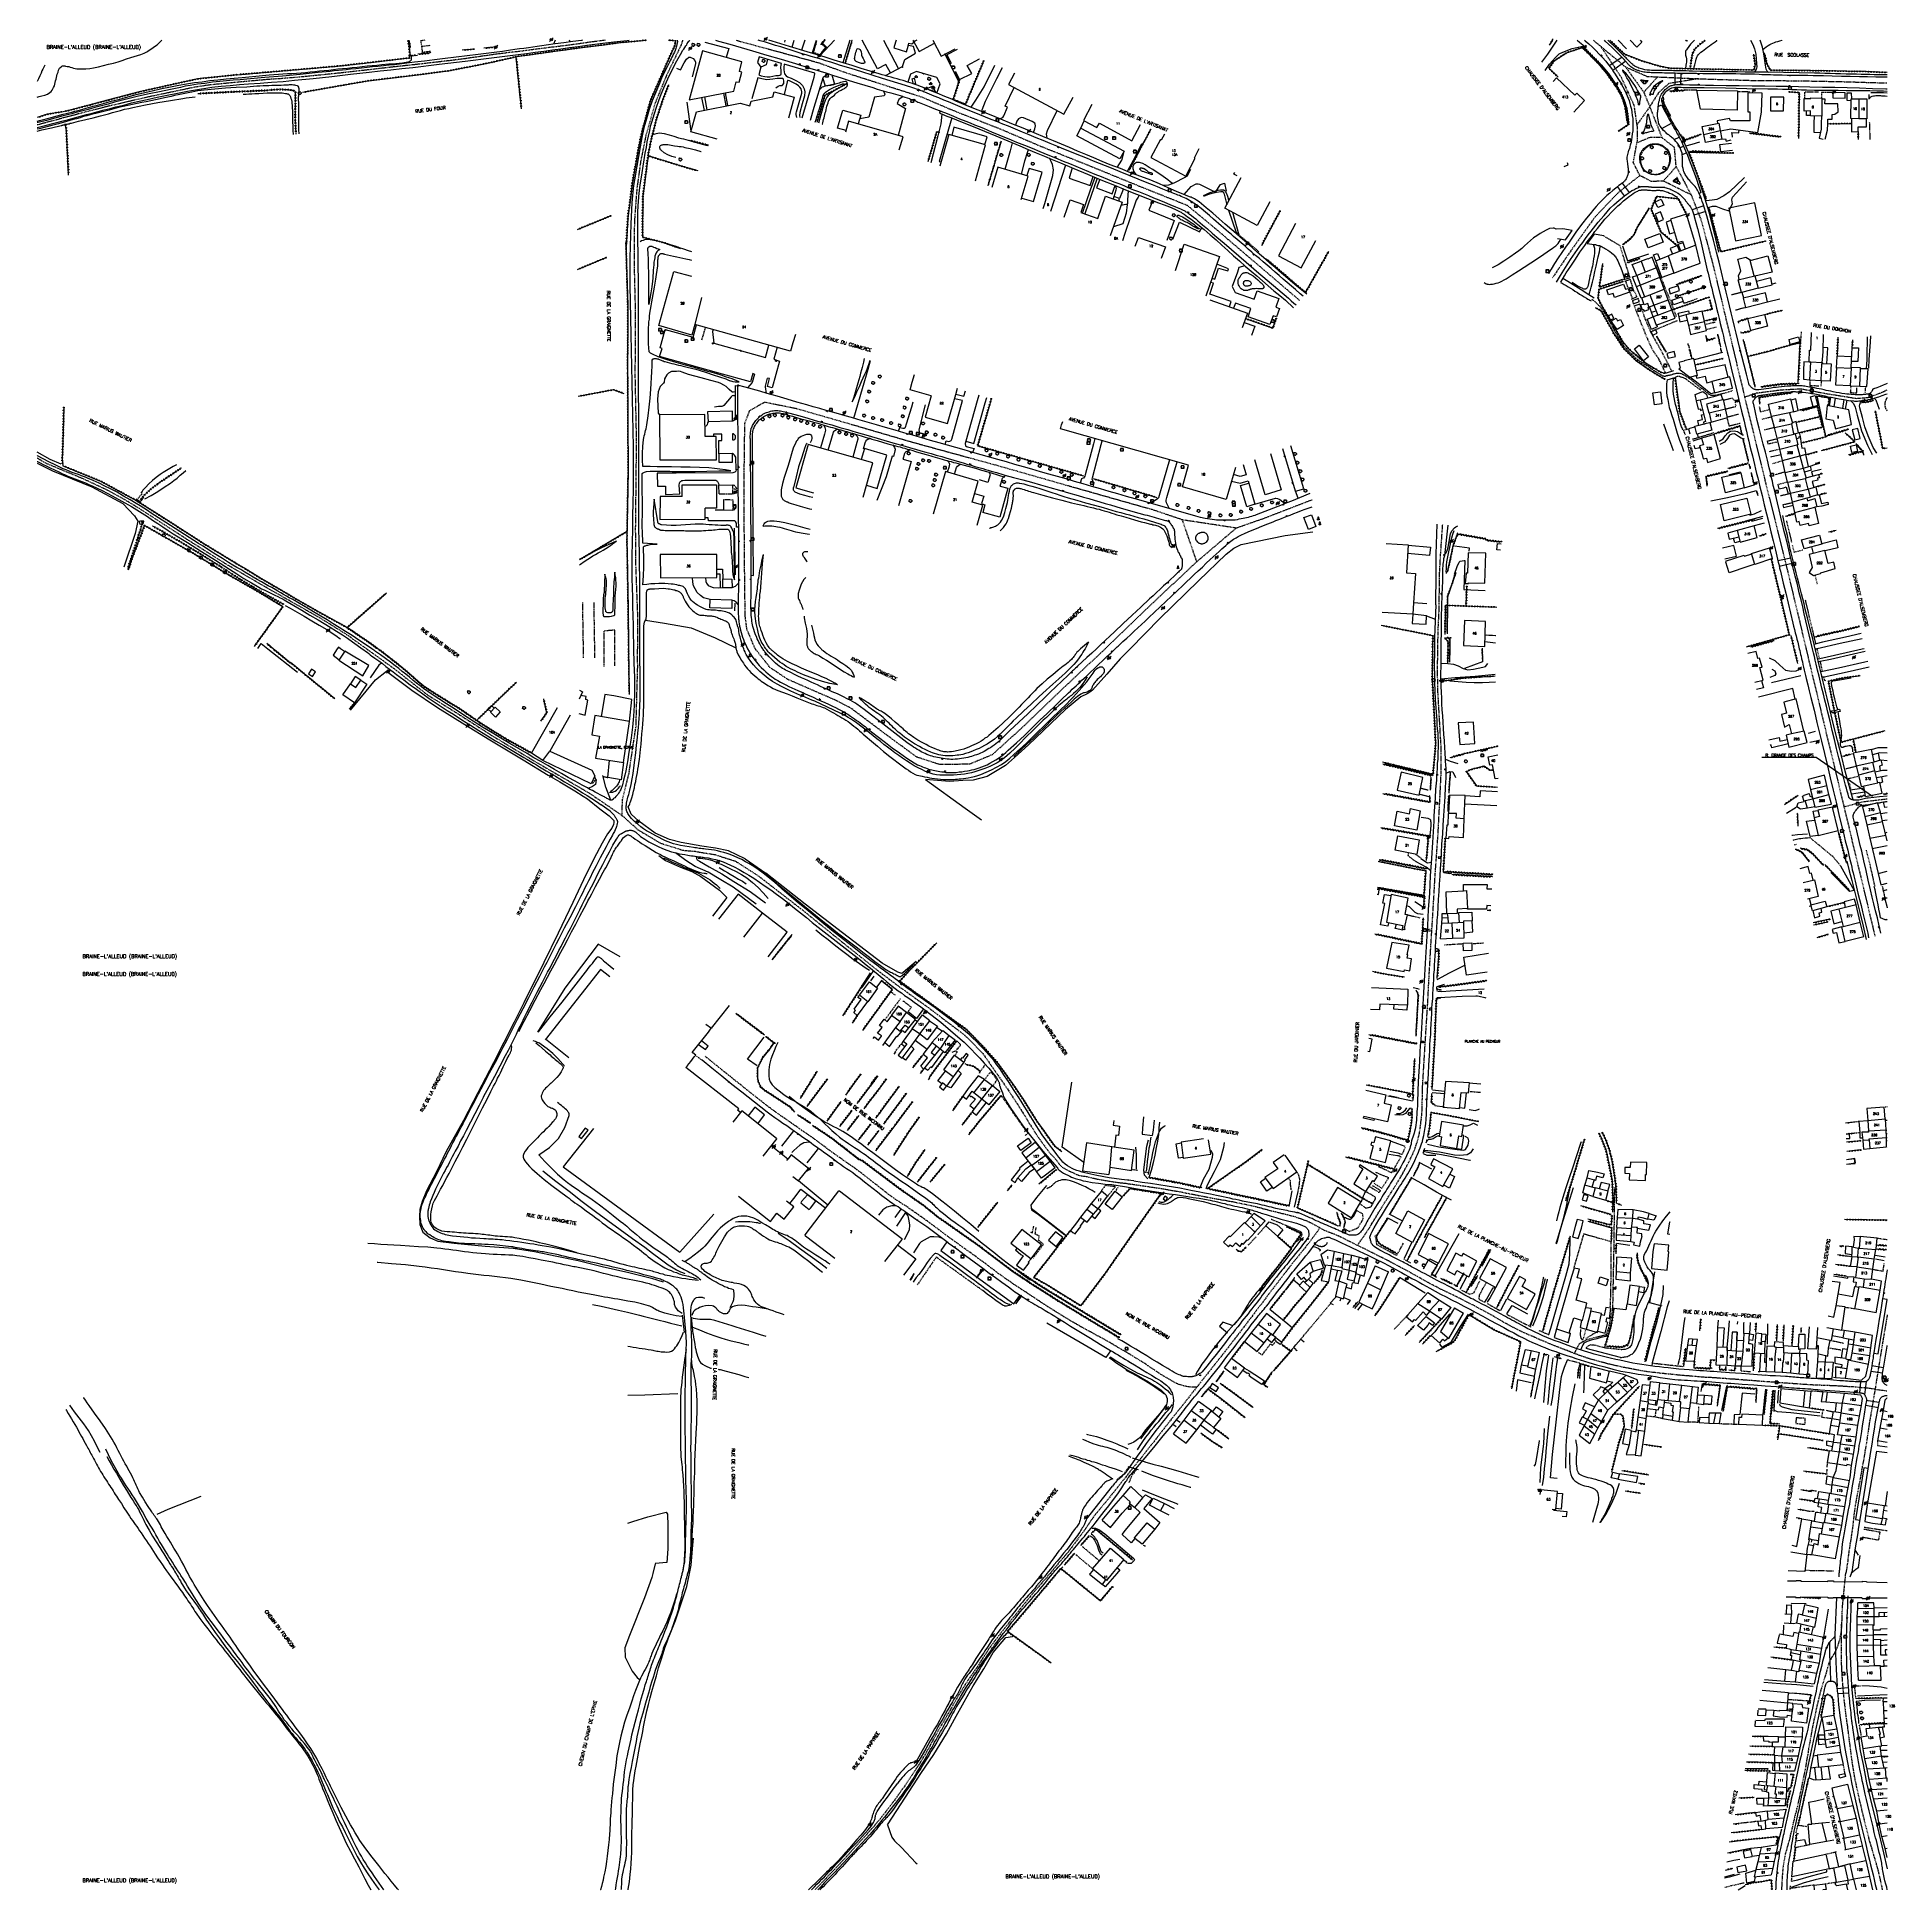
# Model space of a CAD drawing. Header units: millimetres. Extents: x 149000 to 150004, y 153000 to 154002.
import ezdxf
from ezdxf.enums import TextEntityAlignment as Align

# ---------------------------------------------------------------- set-up
doc = ezdxf.new("R2010")
doc.units = ezdxf.units.MM
doc.linetypes.add('DASHED', pattern=[0.75, 0.5, -0.25])
doc.layers.get('0').update_dxf_attribs({"linetype": 'CONTINUOUS'})
for name, color, linetype in [('W0001', 6, 'DASHED'), ('W0006', 2, 'CONTINUOUS'), ('W0008', 7, 'CONTINUOUS'), ('W0014', 7, 'CONTINUOUS'), ('W0015', 2, 'CONTINUOUS'), ('W0017', 7, 'CONTINUOUS'), ('W0020', 2, 'CONTINUOUS'), ('W0021', 2, 'CONTINUOUS'), ('W0070', 7, 'DASHED'), ('W0071', 7, 'CONTINUOUS'), ('W0101', 7, 'CONTINUOUS'), ('W0104', 1, 'CONTINUOUS'), ('W0105', 7, 'CONTINUOUS'), ('W0112', 1, 'DASHED'), ('W0120', 7, 'CONTINUOUS'), ('W0211', 2, 'CONTINUOUS'), ('W0214', 2, 'CONTINUOUS'), ('W0220', 5, 'DASHED'), ('W0300', 7, 'CONTINUOUS'), ('W0303', 7, 'CONTINUOUS'), ('W0310', 3, 'CONTINUOUS'), ('W0322', 7, 'CONTINUOUS'), ('W0323', 7, 'CONTINUOUS'), ('W0330', 7, 'CONTINUOUS'), ('W0333', 7, 'CONTINUOUS'), ('W0401', 7, 'CONTINUOUS'), ('W0420', 7, 'CONTINUOUS'), ('W0438', 7, 'CONTINUOUS'), ('W0473', 7, 'CONTINUOUS'), ('W0510', 5, 'CONTINUOUS'), ('W0980', 7, 'CONTINUOUS'), ('W0983', 7, 'CONTINUOUS'), ('W0984', 7, 'CONTINUOUS'), ('W0989', 7, 'CONTINUOUS'), ('W0991', 7, 'CONTINUOUS'), ('W1102', 7, 'CONTINUOUS')]:
    doc.layers.add(name, color=color, linetype=linetype)
doc.styles.get("Standard").update_dxf_attribs({"font": 'romans.shx', "width": 0.85})
doc.dimstyles.get("Standard").update_dxf_attribs({"dimtxt": 1.5, "dimasz": 1.2, "dimexe": 0.625, "dimexo": 0.625, "dimgap": 0.25, "dimtad": 1, "dimdec": 1, "dimzin": 0, "dimdsep": 46, "dimtxsty": 'Standard', "dimcen": -0.5, "dimadec": 0, "dimazin": 0, "dimtfac": 1, "dimtdec": 1, "dimtmove": 0, "dimatfit": 3, "dimfxl": 1, "dimtolj": 1, "dimtzin": 0, "dimarcsym": 0})

# ---------------------------------------------------------------- blocks, each defined once
blk = doc.blocks.new('T473')
for p, q in [((-0.166667, 0.166667), (0.166667, -0.166667)), ((-0.166667, -0.166667), (0.166667, 0.166667)), ((0.500001, 0.500001), (1.000002, 1.000002)), ((-1.000002, -1.000002), (-0.500001, -0.500001))]:
    blk.add_line(p, q)
blk.add_ellipse((0, 0), major_axis=(0.471405, 0.471405), ratio=1, start_param=5.4977871438, end_param=11.780972451)
blk = doc.blocks.new('T401')
for p, q in [((-0.3, 0.3), (0, 0.3)), ((-0.3, -0.25), (-0.3, 0.3)), ((-0.3, 0.15), (0, 0.15)), ((-0.3, 0), (0, 0)), ((0, 0.3), (0, -0.25)), ((-0.3, -0.15), (0, -0.15)), ((-0.3, -0.25), (-0.3, -0.3)), ((-0.3, -0.3), (0, -0.3)), ((0, -0.3), (0, -0.25))]:
    blk.add_line(p, q)
blk = doc.blocks.new('T420')
for p, q in [((0.7, 0.7), (-0.8, 0.7)), ((-0.8, 0.7), (-0.8, -0.8)), ((0.7, 0.7), (0.7, -0.8)), ((0.7, -0.8), (-0.8, -0.8))]:
    blk.add_line(p, q)
blk.add_ellipse((0, 0), major_axis=(-0.53, 0.53), ratio=1, start_param=3.926991, end_param=10.210176)
blk = doc.blocks.new('T300')
for p, q in [((-0.8, 0.5), (-0.9, 0.3)), ((-0.9, 0.3), (-0.9, 0.2)), ((-0.9, 0.2), (-0.7, 0.1)), ((-0.7, 0.6), (-0.8, 0.5)), ((-0.8, -0.1), (-0.7, 0.1)), ((-0.6, 0.7), (-0.7, 0.6)), ((-0.7, 0.1), (-0.7, 0.1)), ((-0.5, 0.7), (-0.6, 0.7)), ((-0.3, 0.6), (-0.5, 0.7)), ((-0.3, 0.6), (-0.2, 0.7)), ((-0.2, 0.6), (-0.3, 0.6)), ((-0.2, 0.7), (-0.1, 0.8)), ((-0.1, 0.8), (0.1, 0.8)), ((0.1, 0.8), (0.2, 0.7)), ((0.2, 0.7), (0.3, 0.6)), ((0.3, 0.6), (0.4, 0.5)), ((0.5, 0.5), (0.3, 0.5)), ((0.4, 0.5), (0.4, 0.5)), ((0.6, 0.4), (0.5, 0.5)), ((0.6, 0.4), (0.7, 0.3)), ((0.7, 0.3), (0.7, 0.2)), ((0.7, 0.2), (0.7, 0.1)), ((0.7, 0.1), (0.7, -0.2)), ((-0.8, -0.2), (-0.8, -0.1)), ((-0.7, -0.3), (-0.8, -0.2)), ((-0.8, -0.2), (-0.8, -0.2)), ((-0.7, -0.4), (-0.7, -0.3)), ((-0.5, -0.5), (-0.7, -0.4)), ((-0.4, -0.5), (-0.5, -0.5)), ((-0.4, -0.5), (-0.3, -0.5)), ((-0.3, -0.5), (-0.3, -0.4)), ((-0.3, -0.6), (-0.3, -0.5)), ((-0.3, -0.5), (-0.3, -0.5)), ((-0.2, -0.7), (-0.3, -0.6)), ((-0.1, -0.8), (-0.2, -0.7)), ((0.1, -0.8), (-0.1, -0.8)), ((0.2, -0.7), (0.1, -0.8)), ((0.3, -0.5), (0.2, -0.5)), ((0.3, -0.6), (0.2, -0.7)), ((0.2, -0.7), (0.2, -0.7)), ((0.5, -0.4), (0.3, -0.5)), ((0.3, -0.5), (0.3, -0.6)), ((0.3, -0.5), (0.3, -0.5)), ((0.6, -0.3), (0.5, -0.4)), ((0.7, -0.2), (0.6, -0.3)), ((0.6, -0.3), (0.6, -0.3))]:
    blk.add_line(p, q)
blk = doc.blocks.new('T303')
for p, q in [((-0.8, 0), (-0.3, 0.2)), ((-0.3, -0.2), (-0.8, 0)), ((-0.3, 0.2), (0, 0.8)), ((0, 0.8), (0.3, 0.2)), ((0.3, 0.2), (0.8, 0)), ((0.8, 0), (0.3, -0.2)), ((-0.5, -0.6), (-0.3, -0.2)), ((0, -0.3), (-0.5, -0.6)), ((0.6, -0.6), (0, -0.3)), ((0.3, -0.2), (0.6, -0.6))]:
    blk.add_line(p, q)
blk = doc.blocks.new('T438')
for p, q in [((-0.4, 0.2), (0.4, 0.2)), ((-0.4, -0.2), (-0.4, 0.2)), ((0.15, 1.1), (-0.3, 1.1)), ((-0.3, 1.1), (-0.3, 0.5)), ((-0.3, 0.5), (0.15, 0.5)), ((0.3, 0.65), (0.3, 0.95)), ((0.4, 0.2), (0.4, -0.2))]:
    blk.add_line(p, q)
at = {"flags": 128}
for points in [[(-0.4, -0.2), (0.4, 0.2)], [(0.4, -0.2), (-0.4, -0.2)]]:
    blk.add_lwpolyline(points, dxfattribs=at)
for centre, major_axis, start_param, end_param in [((0.15, 0.95), (0.106, -0.106), 0.7853982, 2.3561945), ((0.15, 0.65), (0.106, 0.106), 3.9269908, 5.4977871)]:
    blk.add_ellipse(centre, major_axis=major_axis, ratio=1, start_param=start_param, end_param=end_param)
blk = doc.blocks.new('t310o')
at = {"color": 0, "linetype": 'Continuous'}
for centre, start, end in [((-0.5, 0.4), 216.8699, 323.1304), ((0.5, -0.4), 36.8699, 143.1303)]:
    blk.add_arc(centre, 0.625, start, end, dxfattribs=at)
blk = doc.blocks.new('t323o')
at = {"color": 0, "linetype": 'Continuous'}
for radius in [0.25, 0.15]:
    blk.add_circle((0, 0), radius, dxfattribs=at)
blk = doc.blocks.new('t220o')
at = {"color": 0, "linetype": 'Continuous'}
for p, q in [((-0.25, 0.25), (0.25, 0.25)), ((-0.25, -0.25), (0.25, -0.25))]:
    blk.add_line(p, q, dxfattribs=at)
blk = doc.blocks.new('t322o')
at = {"color": 0, "linetype": 'Continuous'}
for radius in [0.25, 0.15]:
    blk.add_circle((0, 0), radius, dxfattribs=at)

msp = doc.modelspace()

# ---------------------------------------------------------------- linework, layer by layer
at = {"layer": 'W0001'}
for points in [[(149307, 154000), (149300, 153999.1), (149291.6, 153997.9), (149283.2, 153996.8), (149274.7, 153995.8), (149271.7, 153995.4), (149268.6, 153995), (149265.5, 153994.6), (149262.4, 153994.2), (149259.4, 153993.8), (149256.3, 153993.5), (149253.2, 153993.1), (149250.1, 153992.7), (149247, 153992.3), (149243.8, 153991.8), (149240.7, 153991.4), (149237.5, 153990.9), (149234.4, 153990.5), (149231.2, 153990), (149228, 153989.6), (149224.9, 153989.2), (149214.5, 153988), (149204.1, 153986.8), (149193.7, 153985.7), (149183.4, 153984.5), (149173.6, 153983.4), (149163.8, 153982.3), (149154.1, 153981.3), (149144.3, 153980.3), (149141, 153980), (149137.8, 153979.7), (149134.5, 153979.5), (149131.3, 153979.2), (149128, 153979), (149124.7, 153978.8), (149121.5, 153978.5), (149118.2, 153978.2), (149114.9, 153977.9), (149111.6, 153977.6), (149108.4, 153977.3), (149105.1, 153977), (149093, 153975.8), (149085.1, 153974.6), (149059.4, 153969.2), (149035.8, 153963.7), (149014, 153958)], [(149348.9, 154000), (149347.9, 153997.1), (149339.9, 153980.4), (149333.9, 153965.7), (149329, 153948.5), (149326.2, 153934.6), (149324.1, 153919.5), (149322.8, 153901.8), (149322.6, 153880.4), (149323.3, 153852.5), (149323.1, 153818.7), (149323.8, 153784.3), (149323.6, 153762.8), (149323.3, 153735.6), (149323.5, 153715), (149324.4, 153690.8), (149324.5, 153671)], [(149377.9, 154000), (149422, 153988), (149436.5, 153982.7), (149478, 153969.4), (149494.1, 153962.5), (149520.5, 153952.1), (149542.7, 153942.6), (149570.2, 153931.6), (149592.4, 153922.5), (149621.6, 153910.8), (149635.3, 153899.5), (149674.6, 153866), (149682.4, 153859.3)], [(149841.2, 154000), (149845.2, 153996.6)], [(149845.2, 153996.6), (149856.1, 153980.1), (149863, 153965), (149864.6, 153954.1)], [(149845.2, 153996.6), (149858.5, 153985.6)], [(149858.5, 153985.6), (149868.4, 153971.9)], [(149858.5, 153985.6), (149870.1, 153980.5), (149875.9, 153980.2)], [(149868.4, 153971.9), (149875.9, 153980.2)], [(149897.9, 153979.2), (149881.9, 153976.6), (149876.5, 153971.8), (149871.6, 153964.1)], [(149875.9, 153980.2), (149897.9, 153979.2)], [(149897.9, 153979.2), (149927, 153978.3), (149953.4, 153978.1), (149977.6, 153977.6), (150000, 153976.9)], [(149868.4, 153971.9), (149871.6, 153964.1)], [(149014, 153958), (149010.5, 153957), (149000, 153954.2)], [(149871.6, 153964.1), (149864.6, 153954.1)], [(149871.6, 153964.1), (149878.2, 153947.4)], [(149864.6, 153954.1), (149864.9, 153952.4), (149864.7, 153944.5)], [(149878.2, 153947.4), (149871.8, 153947.5), (149864.7, 153944.5)], [(149885.9, 153931.7), (149885, 153942), (149878.2, 153947.4)], [(149866.3, 153926.9), (149862.7, 153933.8), (149864.7, 153944.5)], [(149879, 153923.9), (149885.9, 153931.7)], [(149885.9, 153931.7), (149894, 153916.4)], [(149866.3, 153926.9), (149854.3, 153917.4), (149842, 153904.4), (149828.9, 153886.1), (149819, 153871.5)], [(149879, 153923.9), (149872.5, 153923.6), (149866.3, 153926.9)], [(149894, 153916.4), (149879, 153923.9)], [(149894, 153916.4), (149899.3, 153903), (149905.2, 153880.9), (149912.3, 153851.6), (149917.2, 153831), (149922.9, 153807.1)], [(149922.9, 153807.1), (149929.2, 153809.3), (149942.3, 153811), (149953.3, 153811.6), (149967, 153809), (149983.4, 153806.4), (149989.7, 153806.9), (149996.8, 153809.5), (150000, 153811.1)], [(149922.9, 153807.1), (149925.7, 153795.5), (149933.9, 153762.1), (149945.9, 153713.8), (149952.7, 153685.4), (149956.1, 153671)], [(149388.1, 153671), (149383.6, 153681.6), (149382.7, 153688.8), (149382.4, 153713.2), (149382.2, 153738.1), (149382.2, 153768.6), (149382.5, 153792.8), (149385.1, 153799.8), (149393.2, 153804.4), (149410.2, 153801), (149440.4, 153792.3), (149473.1, 153782.7), (149518.1, 153770.4), (149557.3, 153759.2), (149602.5, 153746.4), (149618.8, 153740.9)], [(149014, 153767.4), (149004.7, 153771.3), (149000, 153774.1)], [(149178, 153671), (149167.4, 153678.6), (149152.8, 153687.7), (149122.7, 153704.8), (149101.9, 153716.9), (149081.4, 153729.9), (149055.3, 153746.8), (149048.5, 153750.9), (149037.9, 153756.8), (149023.7, 153763.4), (149014, 153767.4)], [(149648.3, 153736.4), (149662.9, 153741.5), (149689.1, 153751.6), (149689.1, 153751.6)], [(149618.8, 153740.9), (149648.3, 153736.4)], [(149618.8, 153740.9), (149626.7, 153718)], [(149648.3, 153736.4), (149626.7, 153718)], [(149757.8, 153693), (149758, 153711.5), (149758.6, 153722.2), (149759.7, 153738.2)], [(149626.7, 153718), (149599.2, 153692.2), (149577.2, 153671)], [(149757.1, 153671), (149757.2, 153679.7), (149757.8, 153693), (149757.8, 153693)], [(149178, 153671), (149192.5, 153660.6), (149211.1, 153646), (149225.8, 153636.9), (149245.6, 153624.2), (149267.7, 153610.9), (149298.6, 153592.9), (149316.1, 153580.9)], [(149316.1, 153580.9), (149316.4, 153589.6), (149319.9, 153603.7), (149323.7, 153629.1), (149324.6, 153661.3), (149324.5, 153671)], [(149577.2, 153671), (149574.7, 153668.6), (149555.7, 153650.7), (149532.1, 153628.1), (149516.2, 153613.7), (149504, 153608.6), (149487.9, 153608.4), (149475.5, 153612.4), (149458.2, 153625.1), (149439.7, 153639), (149431.3, 153643.3), (149405.8, 153654.4), (149396.1, 153660.9), (149388.2, 153670.9), (149388.1, 153671)], [(149713.6, 153348.5), (149715.1, 153350.6), (149716.6, 153352.7), (149718, 153354.8), (149719.4, 153357), (149720.2, 153358.1), (149720.9, 153359.3), (149721.6, 153360.5), (149722.3, 153361.7), (149723.1, 153362.9), (149723.8, 153364.1), (149724.5, 153365.3), (149725.2, 153366.5), (149726.1, 153367.8), (149726.9, 153369.2), (149727.7, 153370.5), (149728.6, 153371.9), (149729.4, 153373.2), (149730.3, 153374.6), (149731.1, 153375.9), (149732, 153377.3), (149733.3, 153379.4), (149734.7, 153381.6), (149736, 153383.7), (149737.3, 153385.9), (149739.3, 153389.5), (149741.2, 153393.1), (149743, 153396.8), (149744.6, 153400.5), (149745.1, 153402), (149745.6, 153403.4), (149746.1, 153404.9), (149746.5, 153406.4), (149747.1, 153409.2), (149747.6, 153412), (149747.9, 153414.9), (149748.3, 153417.7), (149748.4, 153419.7), (149748.6, 153421.7), (149748.6, 153423.6), (149748.6, 153425.6), (149748.7, 153427.6), (149748.7, 153429.6), (149748.7, 153431.6), (149748.8, 153433.6), (149750.1, 153455.3), (149751.7, 153480.8), (149751.7, 153480.9), (149752.3, 153492.8), (149753.1, 153506.8), (149754.4, 153527.8), (149755.6, 153548.1), (149757.2, 153570.7), (149758.4, 153594), (149758.9, 153604.4), (149758.9, 153617.5), (149758, 153632.6), (149757.1, 153648.1), (149756.9, 153660.4), (149757.1, 153671)], [(149956.1, 153671), (149958.6, 153660.6), (149966, 153629.6), (149976.6, 153585.6)], [(149976.6, 153585.6), (149986.8, 153588.3), (150000, 153589.9)], [(149316.1, 153580.9), (149324.7, 153573.2), (149336.9, 153565.9), (149349.1, 153562.1), (149355.6, 153561.5), (149366.4, 153559.7), (149377.4, 153556.2), (149390.1, 153548), (149414, 153529.5), (149438, 153510.1), (149454, 153497.3), (149466.1, 153488.2), (149481.3, 153477.3), (149501.5, 153462), (149511.2, 153452.1), (149525.1, 153432.1), (149526.6, 153429.7), (149528.2, 153427.3), (149529.8, 153424.9), (149531.3, 153422.5), (149532.6, 153420.4), (149534, 153418.3), (149535.2, 153416.1), (149536.5, 153414), (149537.9, 153411.9), (149539.2, 153409.8), (149540.6, 153407.7), (149542, 153405.7), (149543.9, 153403), (149545.9, 153400.3), (149547.9, 153397.7), (149550.2, 153395.3), (149550.7, 153394.8), (149551.2, 153394.2), (149551.6, 153393.6), (149552, 153393), (149552.4, 153392.4), (149552.9, 153391.8), (149553.4, 153391.3), (149554, 153390.8), (149555.9, 153389.7), (149557.9, 153388.6), (149560, 153387.7), (149562, 153386.7), (149562.8, 153386.4), (149563.5, 153386.2), (149564.3, 153386.1), (149565, 153386), (149565.8, 153385.9), (149566.5, 153385.8), (149567.3, 153385.6), (149568, 153385.5), (149570.8, 153384.8), (149573.6, 153384.2), (149576.5, 153383.7), (149579.3, 153383.2), (149581.1, 153382.9), (149582.9, 153382.7), (149584.8, 153382.4), (149586.6, 153382.2), (149588.4, 153382), (149590.3, 153381.7), (149592.1, 153381.5), (149593.9, 153381.2), (149598.8, 153380.5), (149603.6, 153379.8), (149608.4, 153379.1), (149613.3, 153378.2), (149615.7, 153377.8), (149618.1, 153377.4), (149620.4, 153376.9), (149622.8, 153376.4), (149625.2, 153376), (149627.6, 153375.5), (149630, 153375), (149632.3, 153374.6), (149634.3, 153374.2), (149636.3, 153373.8), (149638.2, 153373.5), (149640.2, 153373.1), (149642.1, 153372.8), (149644.1, 153372.4), (149646.1, 153372.1), (149648, 153371.7), (149650.7, 153371.1), (149653.4, 153370.6), (149656.1, 153370), (149658.8, 153369.4), (149659.7, 153369.1), (149660.6, 153368.9), (149661.5, 153368.7), (149662.3, 153368.4), (149663.2, 153368.2), (149664.1, 153368), (149665, 153367.7), (149665.8, 153367.5), (149666.9, 153367.2), (149668, 153367), (149669.1, 153366.7), (149670.2, 153366.4), (149671.2, 153366.2), (149672.3, 153365.9), (149673.4, 153365.6), (149674.5, 153365.4), (149675.6, 153365.1), (149676.8, 153364.8), (149677.9, 153364.5), (149679, 153364.2), (149681.5, 153363.4), (149683.8, 153362.6), (149686.2, 153361.7), (149688.5, 153360.7), (149693.3, 153358)], [(149976.6, 153585.6), (149984.1, 153554), (149988.9, 153534.3), (149993.3, 153515.6)], [(149626.8, 153271.8), (149624.7, 153271.8), (149622.7, 153271.9), (149620.6, 153272.3), (149618.5, 153272.8), (149616.5, 153273.5), (149614.6, 153274.5), (149612.8, 153275.5), (149610.9, 153276.6), (149609.1, 153277.6), (149607.4, 153278.7), (149605.6, 153279.9), (149603.9, 153281.1), (149602.1, 153282.2), (149600.4, 153283.4), (149598.7, 153284.6), (149596.9, 153285.7), (149593.3, 153287.9), (149589.6, 153290.2), (149585.9, 153292.3), (149582.2, 153294.5), (149579.8, 153295.9), (149577.3, 153297.3), (149574.8, 153298.7), (149572.3, 153300), (149569.8, 153301.4), (149567.3, 153302.7), (149564.8, 153304.1), (149562.4, 153305.5), (149558.6, 153307.7), (149554.8, 153310), (149551.1, 153312.3), (149547.4, 153314.6), (149546, 153315.5), (149544.6, 153316.4), (149543.1, 153317.3), (149541.7, 153318.3), (149540.3, 153319.2), (149538.9, 153320.2), (149537.5, 153321.1), (149536.1, 153322), (149534.7, 153323), (149533.3, 153323.9), (149531.8, 153324.8), (149530.4, 153325.8), (149529, 153326.7), (149527.6, 153327.6), (149526.2, 153328.6), (149524.8, 153329.6), (149523, 153330.8), (149521.3, 153332.1), (149519.5, 153333.3), (149517.8, 153334.6), (149516.1, 153335.9), (149514.4, 153337.2), (149512.7, 153338.5), (149510.9, 153339.8), (149506.4, 153343.1), (149501.8, 153346.4), (149497.2, 153349.7), (149492.6, 153353), (149487.2, 153357.1), (149481.8, 153361.1), (149476.3, 153365), (149470.7, 153368.9), (149469.8, 153369.6), (149468.8, 153370.2), (149467.8, 153370.8), (149466.9, 153371.4), (149465.9, 153372.1), (149464.9, 153372.7), (149464, 153373.3), (149463, 153374), (149460.6, 153375.7), (149458.2, 153377.6), (149455.9, 153379.4), (149453.5, 153381.3), (149451.2, 153383.1), (149448.8, 153385), (149446.5, 153386.8), (149444.1, 153388.6), (149442.5, 153389.8), (149440.8, 153391), (149439.2, 153392.1), (149437.5, 153393.3), (149435.9, 153394.4), (149434.3, 153395.6), (149432.6, 153396.7), (149431, 153397.9), (149429.6, 153398.9), (149428.2, 153399.9), (149426.8, 153400.9), (149425.5, 153401.9), (149424.1, 153403), (149422.7, 153404), (149421.4, 153405), (149420, 153406), (149418.3, 153407.2), (149416.6, 153408.4), (149414.8, 153409.6), (149413.1, 153410.8), (149411, 153412.3), (149408.9, 153413.7), (149406.8, 153415.2), (149404.7, 153416.7), (149402.6, 153418.1), (149400.5, 153419.6), (149398.4, 153421.1), (149396.3, 153422.6), (149392.8, 153425.3), (149389.4, 153428), (149386, 153430.7), (149382.6, 153433.4), (149377.2, 153437.7), (149371.8, 153442), (149366.5, 153446.3), (149361.1, 153450.7)], [(149852.5, 153379.8), (149852.2, 153349.9), (149851.5, 153314.8), (149849.4, 153304), (149848, 153300.1), (149837.4, 153297.3), (149833.5, 153295.2), (149830.8, 153290)], [(149693.3, 153358), (149692, 153356), (149690.6, 153354.1), (149689.2, 153352.2), (149687.8, 153350.3), (149686.6, 153348.9), (149685.5, 153347.4), (149684.3, 153345.9), (149683.1, 153344.5), (149682, 153343), (149680.8, 153341.5), (149679.6, 153340.1), (149678.4, 153338.6), (149676.2, 153335.8), (149674, 153332.9), (149671.8, 153330), (149669.6, 153327.2), (149667.6, 153324.6), (149665.6, 153322), (149663.7, 153319.4), (149661.7, 153316.7), (149660.3, 153315), (149659, 153313.3), (149657.7, 153311.5), (149656.4, 153309.7), (149655, 153308), (149653.7, 153306.2), (149652.4, 153304.5), (149651.1, 153302.8), (149648, 153298.8), (149645, 153294.9), (149642, 153291), (149638.9, 153287.1), (149626.8, 153271.8)], [(149693.3, 153358), (149695.6, 153356.7), (149696.7, 153356.3), (149697.8, 153355.8), (149698.9, 153355.4), (149699.9, 153355), (149701, 153354.6), (149702.1, 153354.1), (149703.2, 153353.7), (149704.3, 153353.2), (149713.6, 153348.5)], [(149830.8, 153290), (149830.1, 153290.3), (149829.5, 153290.5), (149828.8, 153290.8), (149828.2, 153291.1), (149827.5, 153291.3), (149826.9, 153291.6), (149826.2, 153291.8), (149825.5, 153292.1), (149822.2, 153293.4), (149818.8, 153294.7), (149815.5, 153296.1), (149812.2, 153297.5), (149808.6, 153299.1), (149805, 153300.6), (149801.4, 153302.3), (149797.9, 153304), (149796.2, 153304.9), (149794.5, 153305.9), (149792.8, 153306.8), (149791.2, 153307.8), (149789.5, 153308.8), (149787.9, 153309.7), (149786.2, 153310.7), (149784.6, 153311.6), (149780.8, 153313.6), (149777, 153315.7), (149773.2, 153317.6), (149769.3, 153319.6), (149767.5, 153320.5), (149765.7, 153321.4), (149763.9, 153322.3), (149762, 153323.2), (149760.2, 153324), (149758.3, 153324.9), (149756.5, 153325.9), (149754.7, 153326.8), (149753, 153327.7), (149751.2, 153328.7), (149749.5, 153329.6), (149747.8, 153330.6), (149746.1, 153331.6), (149744.3, 153332.6), (149742.6, 153333.5), (149740.9, 153334.5), (149738, 153336), (149735.1, 153337.6), (149732.2, 153339.1), (149729.3, 153340.6), (149713.6, 153348.5)], [(150000, 153310.9), (149999.6, 153308.6), (149999.1, 153305.7), (149998.6, 153302.7), (149998.1, 153299.7), (149997.6, 153296.8), (149993.4, 153270.7)], [(149993.4, 153270.7), (149991.5, 153270.9), (149989.7, 153271.2), (149987.8, 153271.4), (149986, 153271.5), (149983.8, 153271.7), (149981.7, 153271.9), (149979.6, 153272), (149977.4, 153272.1), (149975.3, 153272.3), (149973.1, 153272.4), (149970.9, 153272.5), (149968.7, 153272.6), (149966.2, 153272.7), (149963.6, 153272.8), (149961.1, 153272.9), (149958.6, 153273), (149958.6, 153273), (149942.9, 153274.1), (149939.6, 153274.4), (149936.3, 153274.6), (149933, 153274.8), (149929.7, 153275.1), (149927.6, 153275.3), (149925.5, 153275.4), (149923.4, 153275.6), (149921.3, 153275.7), (149919.2, 153275.9), (149917.1, 153276.1), (149915, 153276.2), (149912.8, 153276.4), (149911, 153276.5), (149909.1, 153276.6), (149907.3, 153276.8), (149905.5, 153276.9), (149903.6, 153277), (149901.8, 153277.1), (149899.9, 153277.2), (149898.1, 153277.4), (149894.4, 153277.7), (149890.8, 153278), (149887.1, 153278.3), (149883.5, 153278.7), (149880.1, 153279), (149876.6, 153279.4), (149873.2, 153279.8), (149869.8, 153280.2), (149865.7, 153280.9), (149861.6, 153281.7), (149857.5, 153282.5), (149853.5, 153283.4), (149849.5, 153284.3), (149845.6, 153285.3), (149841.7, 153286.4), (149837.8, 153287.5), (149836.1, 153288.1), (149834.3, 153288.7), (149832.5, 153289.4), (149830.8, 153290)], [(149626.8, 153271.8), (149623.1, 153267.1), (149621.6, 153265.1), (149620, 153263.2), (149618.5, 153261.2), (149616.9, 153259.3), (149615.4, 153257.4), (149613.8, 153255.4), (149612.3, 153253.5), (149610.7, 153251.5), (149607.3, 153247.1), (149603.9, 153242.7), (149600.4, 153238.3), (149597, 153233.9), (149590.8, 153226.3), (149588.6, 153223.4), (149586.3, 153220.6), (149584.1, 153217.8), (149581.9, 153215), (149580.4, 153213.2), (149578.9, 153211.3), (149577.4, 153209.5), (149575.9, 153207.7), (149574.4, 153205.9), (149572.9, 153204.1), (149571.4, 153202.2), (149570, 153200.3), (149569.4, 153199.4), (149568.8, 153198.5), (149568.2, 153197.6), (149567.6, 153196.7), (149567, 153195.8), (149566.4, 153194.9), (149565.8, 153194), (149565.1, 153193.1), (149564.1, 153191.8), (149563.1, 153190.5), (149562.1, 153189.2), (149561.2, 153187.9), (149560.2, 153186.6), (149559.2, 153185.2), (149558.2, 153183.9), (149557.2, 153182.6), (149556.4, 153181.7), (149555.7, 153180.8), (149554.9, 153179.9), (149554.1, 153179), (149553.4, 153178.2), (149552.6, 153177.3), (149551.8, 153176.4), (149551.1, 153175.4), (149550.2, 153174.3), (149549.3, 153173.2), (149548.4, 153172.1), (149547.5, 153171)], [(149993.4, 153270.7), (149990.7, 153254.7), (149990.3, 153252.5), (149990, 153250.3), (149989.7, 153248.1), (149989.3, 153245.9), (149989, 153243.6), (149988.7, 153241.4), (149988.3, 153239.2), (149987.9, 153237), (149987.3, 153233), (149986.5, 153228.9), (149985.8, 153224.9), (149985.1, 153220.8), (149984.7, 153219), (149984.4, 153217.1), (149984, 153215.3), (149983.7, 153213.4), (149983.3, 153211.6), (149983, 153209.7), (149982.7, 153207.9), (149982.4, 153206), (149982.2, 153204.6), (149982, 153203.2), (149981.9, 153201.8), (149981.7, 153200.3), (149981.6, 153198.9), (149981.4, 153197.5), (149981.2, 153196.1), (149981.1, 153194.7), (149980.8, 153193.2), (149980.6, 153191.8), (149980.4, 153190.3), (149980.2, 153188.9), (149979.9, 153187.4), (149979.7, 153186), (149979.5, 153184.6), (149979.2, 153183.1), (149979.1, 153181.7), (149978.9, 153180.3), (149978.7, 153179), (149978.6, 153177.6), (149978.4, 153176.2), (149978.2, 153174.8), (149978, 153173.4), (149977.7, 153172), (149977.7, 153171.8), (149977.6, 153171.5), (149977.6, 153171.3), (149977.5, 153171)], [(149993.4, 153270.7), (150000, 153269.8)], [(149547.5, 153171), (149546.5, 153169.9), (149545.5, 153168.7), (149544.5, 153167.6), (149543.5, 153166.5), (149542.6, 153165.4), (149541.6, 153164.3), (149540.6, 153163.1), (149539.6, 153162), (149536.9, 153158.7), (149534.2, 153155.4), (149531.5, 153152.1), (149528.9, 153148.8), (149527, 153146.6), (149525.2, 153144.3), (149523.4, 153142), (149521.6, 153139.7), (149519.7, 153137.3), (149517.8, 153134.8), (149515.9, 153132.3), (149514.1, 153129.8), (149513.4, 153128.7), (149512.6, 153127.5), (149511.9, 153126.4), (149511.1, 153125.2), (149510.4, 153124.1), (149509.7, 153122.9), (149509, 153121.8), (149508.2, 153120.6), (149507.6, 153119.7), (149506.9, 153118.7), (149506.2, 153117.8), (149505.6, 153116.8), (149504.9, 153115.9), (149504.2, 153114.9), (149503.6, 153113.9), (149502.9, 153113), (149501.5, 153110.8), (149500.2, 153108.6), (149498.8, 153106.4), (149497.5, 153104.2), (149496.8, 153103.1), (149496.2, 153102), (149495.5, 153100.8), (149494.9, 153099.7), (149494.3, 153098.6), (149493.6, 153097.5), (149493, 153096.3), (149492.3, 153095.2), (149491.6, 153093.9), (149490.8, 153092.6), (149490.1, 153091.3), (149489.3, 153090), (149488.5, 153088.7), (149487.8, 153087.4), (149487, 153086.1), (149486.3, 153084.8), (149485.4, 153083.1), (149484.4, 153081.4), (149483.5, 153079.7), (149482.6, 153078), (149481.7, 153076.3), (149480.7, 153074.6), (149479.8, 153072.9), (149478.8, 153071.3), (149477.8, 153069.6), (149476.7, 153067.9), (149475.6, 153066.2), (149474.5, 153064.5), (149472.6, 153061.7), (149470.8, 153059), (149468.9, 153056.2), (149467, 153053.5), (149465.9, 153051.9), (149464.7, 153050.2), (149463.5, 153048.6), (149462.3, 153047), (149460.5, 153044.6), (149458.7, 153042.3), (149456.9, 153040), (149455.1, 153037.7), (149453.8, 153036.2), (149452.5, 153034.7), (149451.2, 153033.2), (149449.9, 153031.7), (149447.4, 153028.9), (149444.9, 153026.1), (149442.4, 153023.4), (149439.8, 153020.6), (149437.7, 153018.2), (149435.5, 153015.9), (149433.3, 153013.6), (149431.1, 153011.2), (149428.6, 153008.6), (149426.1, 153005.9), (149423.5, 153003.2), (149420.9, 153000.6), (149420.4, 153000)], [(149977.5, 153171), (149977.4, 153170.8), (149977.4, 153170.6), (149977.3, 153170.4), (149977.3, 153170.2), (149976, 153157), (149975.7, 153153.7), (149975.5, 153150.4), (149975.4, 153147.1), (149975.3, 153143.8)], [(149975.3, 153143.8), (149975.1, 153140.4), (149974.9, 153138.6), (149974.5, 153136.9), (149974.1, 153135.1), (149973.6, 153133.4), (149973.2, 153132.1), (149972.7, 153130.8), (149972.2, 153129.5), (149971.6, 153128.3), (149971.3, 153127.7), (149971, 153127.2), (149970.6, 153126.6), (149970.3, 153126.1), (149969.9, 153125.6), (149969.6, 153125), (149969.2, 153124.5), (149968.9, 153123.9), (149968.2, 153121.9), (149967.6, 153119.9), (149967.1, 153117.9), (149966.5, 153115.9), (149965.8, 153113.8), (149965.2, 153111.6), (149964.5, 153109.4), (149963.9, 153107.2), (149962.8, 153102.7), (149961.7, 153098.2), (149960.8, 153093.7), (149959.8, 153089.2), (149959.2, 153086), (149958.6, 153082.8), (149958.1, 153079.6), (149957.5, 153076.4), (149957, 153073.2), (149956.4, 153070), (149955.9, 153066.8), (149955.3, 153063.6), (149954.3, 153059), (149953.4, 153054.3), (149952.4, 153049.7), (149951.4, 153045.1), (149951.1, 153044.1), (149950.9, 153043.2), (149950.7, 153042.2), (149950.4, 153041.3), (149950.2, 153040.3), (149949.9, 153039.4), (149949.7, 153038.4), (149949.5, 153037.5), (149949.2, 153036.3), (149948.9, 153035.2), (149948.7, 153034), (149948.4, 153032.9), (149948.2, 153031.7), (149947.9, 153030.6), (149947.6, 153029.4), (149947.4, 153028.3), (149947, 153026.7), (149946.5, 153025.2), (149946.1, 153023.6), (149945.7, 153022.1), (149945.2, 153020.5), (149944.8, 153019), (149944.5, 153017.4), (149944.2, 153015.8), (149943.7, 153012.9), (149943.4, 153009.8), (149943.2, 153006.8), (149943, 153003.8), (149942.9, 153001.1), (149942.9, 153000)], [(149997.5, 153000), (149997, 153002.1), (149996.5, 153004.5), (149996, 153007), (149995.4, 153009.4), (149994.8, 153011.8), (149994.1, 153014.2), (149993.4, 153016.6), (149992.7, 153018.9), (149992, 153021.3), (149991.3, 153023.7), (149990.6, 153026), (149990, 153028.4), (149988.8, 153033.1), (149987.6, 153037.7), (149986.5, 153042.4), (149985.4, 153047.1), (149984.5, 153051.1), (149983.6, 153055.2), (149982.7, 153059.3), (149982, 153063.4), (149981, 153069.6), (149980.2, 153075.8), (149979.4, 153082.1), (149978.6, 153088.3), (149978, 153092.4), (149977.5, 153096.5), (149977, 153100.6), (149976.5, 153104.7), (149976.1, 153109.8), (149975.7, 153114.9), (149975.4, 153120), (149975.2, 153125.1), (149975.3, 153143.8)]]:
    msp.add_lwpolyline(points, dxfattribs=at)
at = {"layer": 'W0001', "flags": 128}
msp.add_lwpolyline([(149875.1, 153878.4), (149886, 153850.6)], dxfattribs=at)
at = {"layer": 'W0006'}
for points in [[(149426, 154000), (149424.5, 153998.4), (149427.1, 153995.8)], [(149461.2, 153982.4), (149458.7, 153986.9), (149454.3, 153984.6), (149446, 154000)], [(149457.4, 154000), (149465.5, 153984.6)], [(149497.3, 153995), (149491.7, 153992.2), (149494.1, 153987.6), (149493.3, 153987.2)], [(149495.6, 153982.6), (149496.3, 153983.1), (149498.6, 153978.8), (149505.2, 153982), (149502.7, 153986.4), (149509.4, 153990), (149509.4, 153990)], [(149429.6, 153981.3), (149430.9, 153976.2), (149426.1, 153975.1), (149424.7, 153979.7)], [(149512.2, 153943.5), (149513.5, 153947.8), (149495.5, 153953.1), (149494.3, 153948.6)], [(149559.5, 153931), (149557.8, 153925.5), (149569.1, 153921.4), (149570.8, 153926.3)], [(149648.7, 153926.7), (149646.8, 153927.6), (149647.4, 153928.6)], [(149574.3, 153924.9), (149572.5, 153920.2), (149581.1, 153917), (149582.7, 153921.5)], [(149589.1, 153911.3), (149588.7, 153906.5), (149586.8, 153900.8), (149581.7, 153899.2)], [(149657.8, 153860), (149659.4, 153864.5), (149671.2, 153860.4), (149669.6, 153855.7), (149671.5, 153855), (149669.9, 153850.4), (149668, 153851), (149666.3, 153846.3), (149654.5, 153850.5), (149656, 153854.9)], [(149387.7, 153819.5), (149386.8, 153819.8), (149385.6, 153815.3), (149368.5, 153820), (149336.4, 153829), (149337.8, 153833.4), (149336.7, 153833.7), (149339.4, 153843.7), (149354.6, 153839.5)], [(149512.4, 153803.9), (149513.3, 153806.9)], [(149375.8, 153794.1), (149375.8, 153799.4), (149362.4, 153799.1), (149362.7, 153793.7)], [(149502, 153783.2), (149506.2, 153782), (149512.4, 153803.9)], [(149680.2, 153756.2), (149684.6, 153757.5), (149677.7, 153780.8)], [(149368.4, 153776.4), (149368.4, 153771.9), (149375.9, 153771.9), (149375.9, 153776.5)], [(149468.1, 153773.6), (149472.4, 153772.2), (149465.5, 153748.3)], [(149672.4, 153757), (149663.7, 153754.3), (149658.1, 153773.2)], [(149666.7, 153776.5), (149672.4, 153757)], [(149368.6, 153754.8), (149368.4, 153759.5)], [(149520.5, 153759), (149524.7, 153757.8), (149520.3, 153742.1), (149511.1, 153744.7)], [(149658.2, 153749.2), (149653.9, 153747.8), (149650.5, 153759.3), (149654.9, 153760.6)], [(149371.1, 153746.1), (149371.1, 153751.7)], [(149741, 153727.1), (149753.1, 153725.9), (149752.6, 153721.5), (149740.7, 153722.5)], [(149370.7, 153704.2), (149370.6, 153708.8), (149375.5, 153708.6), (149375.6, 153704.2)], [(149375.4, 153697.3), (149375.4, 153692.8), (149363.5, 153693.1), (149363.7, 153697.6)], [(149389.1, 153445.6), (149384, 153449.2), (149393, 153461.1)], [(149491.7, 153350.4), (149488.4, 153345.6), (149507.6, 153331.7), (149527.9, 153316.8), (149531.2, 153321.3)], [(149580.1, 153291.4), (149577.6, 153287.8), (149563.7, 153296), (149545.8, 153306.3)], [(149980.4, 153157.3), (149979.9, 153141.9), (149979.7, 153137.7), (149979.7, 153130.2), (149980.1, 153122.3), (149980.4, 153114.9), (149980.6, 153109.9), (149981.5, 153101.2), (149982.6, 153092), (149984.2, 153083.1), (149985.3, 153075.2), (149986.9, 153067.8), (149988.7, 153057.8), (149991.7, 153045.7), (149994.5, 153034.4), (149997.9, 153020), (150000, 153011.3)]]:
    msp.add_lwpolyline(points, dxfattribs=at)
for points in [[(149587.5, 153940), (149585.2, 153935.9), (149561.9, 153948.4), (149564.2, 153952.5)], [(149743.5, 153689.7), (149743.2, 153684.7), (149750.8, 153684.3), (149750.9, 153688.8), (149750.9, 153688.8)]]:
    msp.add_lwpolyline(points, close=True, dxfattribs=at)
at = {"layer": 'W0008'}
for points in [[(149294.8, 154000), (149294.3, 153999.9), (149289.5, 153999.3), (149284.7, 153998.7), (149279.9, 153998), (149275.1, 153997.4), (149272.7, 153997), (149270.3, 153996.7), (149267.9, 153996.3), (149265.5, 153996), (149263.1, 153995.6), (149260.7, 153995.3), (149258.2, 153995), (149255.8, 153994.6), (149251.5, 153994), (149247.1, 153993.4), (149242.7, 153992.9), (149238.3, 153992.3), (149232.4, 153991.5), (149226.5, 153990.8), (149220.6, 153990.1), (149214.7, 153989.4), (149209.3, 153988.7), (149203.9, 153988.1), (149198.6, 153987.4), (149193.2, 153986.8), (149190.2, 153986.5), (149187.2, 153986.2), (149184.2, 153985.9), (149181.3, 153985.6), (149178.3, 153985.3), (149175.3, 153984.9), (149172.3, 153984.6), (149169.3, 153984.3), (149167.1, 153984.1), (149165, 153983.9), (149162.8, 153983.6), (149160.6, 153983.4), (149158.4, 153983.1), (149156.2, 153982.9), (149154.1, 153982.7), (149151.9, 153982.5), (149142.2, 153981.5), (149132.6, 153980.6), (149123, 153979.8), (149113.3, 153979)], [(149114.3, 153976.4), (149120.5, 153976.8), (149126.7, 153977.3), (149132.9, 153977.8), (149139.1, 153978.4), (149149.2, 153979.4), (149159.3, 153980.5), (149169.4, 153981.6), (149179.5, 153982.8), (149185.4, 153983.4), (149191.2, 153984), (149197.1, 153984.7), (149203, 153985.3), (149217.2, 153987), (149231.4, 153988.7), (149245.6, 153990.5), (149259.9, 153992.3), (149264.5, 153992.9), (149269.2, 153993.5), (149273.8, 153994.1), (149278.5, 153994.8), (149283.1, 153995.4), (149287.8, 153996.1), (149292.4, 153996.7), (149297.1, 153997.3), (149304.4, 153998.2), (149311.7, 153999.1), (149318.9, 153999.9), (149320, 154000)], [(149346, 154000), (149346, 154000), (149346, 153999.8), (149346.1, 153999.6), (149346.1, 153999.4), (149346.1, 153999.1), (149346.1, 153998.9), (149346, 153998.7), (149345.9, 153998.4), (149345.8, 153997.7), (149345.6, 153996.9), (149345.4, 153996.2), (149345.2, 153995.5), (149344.8, 153994.5), (149344.4, 153993.6), (149344, 153992.7), (149343.5, 153991.8), (149343, 153990.9), (149342.6, 153990), (149342.1, 153989.1), (149341.7, 153988.2), (149340.3, 153985.3), (149338.9, 153982.5), (149337.5, 153979.6), (149336.3, 153976.7), (149334.4, 153972), (149332.5, 153967.3), (149330.8, 153962.5), (149329.3, 153957.6), (149328, 153952.6), (149326.9, 153947.5), (149325.9, 153942.3), (149325, 153937.2), (149324.1, 153931.9), (149323.2, 153926.6), (149322.4, 153921.4), (149321.8, 153916.1), (149321.5, 153912.2), (149321.3, 153908.4), (149321.1, 153904.6), (149320.9, 153900.7), (149320.7, 153894.6), (149320.5, 153888.5), (149320.4, 153882.4), (149320.4, 153876.3), (149320.4, 153867.4), (149320.5, 153858.6), (149320.7, 153849.8), (149320.8, 153841), (149321, 153832.3), (149321.2, 153823.6), (149321.4, 153814.9), (149321.6, 153806.2), (149321.8, 153797.5), (149322, 153788.8), (149322.1, 153780.1), (149322.2, 153771.4), (149322.2, 153764.2), (149322.1, 153757.1), (149322, 153749.9), (149321.8, 153742.8), (149321.7, 153735.6), (149321.6, 153728.4), (149321.5, 153721.3), (149321.5, 153714.1), (149321.5, 153709), (149321.6, 153704), (149321.7, 153698.9), (149321.8, 153693.9), (149321.9, 153688.8), (149322.1, 153683.8), (149322.2, 153678.7), (149322.3, 153673.7), (149322.3, 153673), (149322.3, 153672.3), (149322.3, 153671.7), (149322.3, 153671)], [(149325.8, 153671), (149325.7, 153674.8), (149325.7, 153678.7), (149325.7, 153682.5), (149325.7, 153686.3), (149325.7, 153689), (149325.7, 153691.7), (149325.7, 153694.4), (149325.7, 153697.1), (149325.7, 153699.8), (149325.7, 153702.5), (149325.7, 153705.2), (149325.7, 153707.9), (149325.7, 153711.2), (149325.6, 153714.5), (149325.6, 153717.8), (149325.5, 153721.1), (149325.5, 153724.4), (149325.4, 153727.7), (149325.4, 153731), (149325.3, 153734.3), (149325.3, 153740.2), (149325.3, 153746.1), (149325.3, 153752), (149325.3, 153757.9), (149325.2, 153762.1), (149325.2, 153766.3), (149325.2, 153770.6), (149325.2, 153774.8), (149325.2, 153779.1), (149325.2, 153783.3), (149325.2, 153787.5), (149325.2, 153791.8), (149325.2, 153796.7), (149325.2, 153801.6), (149325.1, 153806.5), (149325.1, 153811.4), (149325.1, 153816.3), (149325.1, 153821.2), (149325, 153826.1), (149325, 153831), (149325, 153834.9), (149325, 153838.7), (149325.1, 153842.6), (149325.1, 153846.4), (149325.1, 153850.3), (149325.1, 153854.1), (149325.1, 153858), (149325.1, 153861.8), (149325.1, 153865.4), (149325, 153868.9), (149325, 153872.4), (149324.9, 153875.9), (149324.9, 153879.5), (149324.8, 153883), (149324.8, 153886.5), (149324.7, 153890), (149324.7, 153892.7), (149324.6, 153895.4), (149324.6, 153898.1), (149324.6, 153900.7), (149324.6, 153902.2), (149324.7, 153903.6), (149324.7, 153905.1), (149324.7, 153906.6), (149324.7, 153908), (149324.8, 153909.5), (149324.9, 153910.9), (149325, 153912.4), (149325.3, 153915.5), (149325.6, 153918.7), (149326, 153921.8), (149326.5, 153924.9), (149327, 153928.4), (149327.5, 153931.9), (149328.1, 153935.4), (149328.7, 153938.9), (149329.3, 153942), (149329.8, 153945.1), (149330.4, 153948.2), (149331.1, 153951.2), (149331.6, 153953.6), (149332.2, 153955.8), (149332.9, 153958.1), (149333.6, 153960.4), (149334.8, 153963.9), (149336, 153967.4), (149337.3, 153970.9), (149338.7, 153974.3), (149340.9, 153979.2), (149343.3, 153984), (149345.8, 153988.8), (149348.4, 153993.5), (149348.9, 153994.4), (149349.5, 153995.2), (149350.1, 153996.1), (149350.7, 153997), (149351.1, 153997.6), (149351.4, 153998.2), (149351.8, 153998.9), (149352.3, 153999.5), (149352.6, 153999.7), (149352.8, 154000), (149352.8, 154000)], [(149366.7, 154000), (149368.3, 153999.6), (149374.4, 153997.9), (149380.5, 153996.1), (149386.6, 153994.3), (149394.4, 153992), (149402.2, 153989.7), (149409.9, 153987.4), (149417.7, 153985), (149421.9, 153983.7), (149426.2, 153982.4), (149430.4, 153981), (149434.6, 153979.7), (149438.9, 153978.3), (149443.1, 153977), (149447.3, 153975.7), (149451.6, 153974.4), (149454.1, 153973.6), (149456.6, 153972.9), (149459.1, 153972.2), (149461.5, 153971.5), (149464, 153970.8), (149466.5, 153970.1), (149469, 153969.3), (149471.5, 153968.5), (149472.1, 153968.2), (149472.8, 153968), (149473.4, 153967.7), (149474.1, 153967.4), (149474.7, 153967.2), (149475.4, 153966.9), (149476, 153966.6), (149476.7, 153966.4), (149479.4, 153965.3), (149482.1, 153964.2), (149484.7, 153963.1), (149487.5, 153962.1), (149487.8, 153962), (149488.1, 153961.9), (149488.5, 153961.7), (149488.8, 153961.6)], [(149113.3, 153979), (149109.7, 153978.7), (149106, 153978.4), (149102.3, 153978.1), (149098.7, 153977.7), (149094.7, 153977.3), (149090.7, 153976.7), (149086.7, 153976.2), (149082.7, 153975.5), (149080, 153975.1), (149077.4, 153974.5), (149074.7, 153974), (149072, 153973.4), (149066.2, 153972.2), (149060.5, 153971), (149054.7, 153969.7), (149049, 153968.3), (149045.4, 153967.4), (149041.8, 153966.5), (149038.3, 153965.5), (149034.7, 153964.6), (149031.1, 153963.6), (149027.5, 153962.6), (149023.9, 153961.7), (149020.4, 153960.7), (149018.8, 153960.3), (149017.2, 153959.9), (149015.6, 153959.5), (149014, 153959.1)], [(149014, 153956.4), (149014.7, 153956.6), (149015.5, 153956.8), (149016.2, 153957), (149017, 153957.2), (149020.2, 153958.1), (149023.4, 153958.9), (149026.6, 153959.8), (149029.8, 153960.6), (149033, 153961.5), (149036.2, 153962.4), (149039.4, 153963.2), (149042.6, 153964), (149046.8, 153965), (149051, 153966.1), (149055.2, 153967), (149059.5, 153968), (149064.9, 153969.2), (149070.3, 153970.3), (149075.8, 153971.4), (149081.3, 153972.5), (149084.5, 153973.1), (149087.8, 153973.6), (149091.1, 153974.1), (149094.4, 153974.6), (149099.4, 153975.2), (149104.4, 153975.6), (149109.3, 153976.1), (149114.3, 153976.4)], [(149898.4, 153917), (149898.1, 153917.6), (149897.8, 153918.3), (149897.5, 153918.9), (149897.1, 153919.5), (149896.7, 153920.2), (149896.1, 153920.9), (149895.6, 153921.5), (149895.1, 153922.1), (149894.9, 153922.2), (149894.8, 153922.4), (149894.6, 153922.5), (149894.5, 153922.7), (149894.3, 153922.8), (149894.2, 153922.9), (149894.1, 153923.1), (149893.9, 153923.2), (149893.5, 153923.7), (149893.2, 153924.1), (149892.8, 153924.6), (149892.4, 153925.1), (149892, 153925.6), (149891.6, 153926.2), (149891.1, 153926.8), (149890.8, 153927.5), (149890.5, 153927.9), (149890.3, 153928.5), (149890.1, 153929), (149889.9, 153929.5), (149889.8, 153929.8), (149889.8, 153930), (149889.7, 153930.3), (149889.6, 153930.6), (149889.5, 153931.2), (149889.4, 153931.7), (149889.4, 153932.3), (149889.3, 153932.9), (149889.3, 153933.3), (149889.3, 153933.7), (149889.3, 153934.1), (149889.4, 153934.5), (149889.4, 153934.9), (149889.4, 153935.3), (149889.4, 153935.7), (149889.4, 153936.1), (149889.3, 153937), (149889.2, 153938), (149889.1, 153938.9), (149888.8, 153939.9), (149888.5, 153940.8), (149888.1, 153941.8), (149887.6, 153942.8), (149887.1, 153943.7), (149886.4, 153944.5), (149885.7, 153945.3), (149885, 153946.1), (149884.2, 153946.9), (149883.8, 153947.3), (149883.3, 153947.7), (149882.8, 153948), (149882.4, 153948.4), (149881.9, 153948.8), (149881.4, 153949.1), (149880.9, 153949.5), (149880.5, 153949.9), (149879.8, 153950.6), (149879, 153951.3), (149878.4, 153952.1), (149877.7, 153952.9), (149877.4, 153953.4), (149877.1, 153953.8), (149876.8, 153954.3), (149876.6, 153954.9), (149876.3, 153955.9), (149876.1, 153956.9), (149875.9, 153957.9), (149875.8, 153958.9), (149875.8, 153959.1), (149875.8, 153959.4), (149875.8, 153959.6), (149875.8, 153959.9), (149875.8, 153960.1), (149875.8, 153960.4), (149875.8, 153960.6), (149875.8, 153960.9), (149875.9, 153961.5), (149876, 153962.2), (149876.1, 153962.8), (149876.1, 153963.4), (149876.2, 153964.2), (149876.3, 153964.9), (149876.4, 153965.6), (149876.5, 153966.4), (149876.6, 153966.7), (149876.7, 153967.1), (149876.8, 153967.4), (149876.9, 153967.8)], [(149014, 153959.1), (149009.5, 153957.9), (149005, 153956.7), (149000.5, 153955.6), (149000, 153955.5)], [(149000, 153952.8), (149004.3, 153954), (149009.2, 153955.2), (149014, 153956.4)], [(149626.3, 153742.7), (149618.1, 153745), (149609.9, 153747.4), (149601.7, 153749.7), (149593.4, 153752.1), (149588.8, 153753.4), (149584.1, 153754.7), (149579.4, 153756.1), (149574.8, 153757.4), (149570.1, 153758.8), (149565.4, 153760.1), (149560.7, 153761.5), (149556.1, 153762.8), (149551.5, 153764.1), (149546.9, 153765.4), (149542.3, 153766.7), (149537.7, 153768.1), (149533.1, 153769.4), (149528.5, 153770.7), (149523.9, 153772), (149519.3, 153773.3), (149514.8, 153774.6), (149510.2, 153775.9), (149505.7, 153777.2), (149501.1, 153778.5), (149496.6, 153779.8), (149492, 153781.1), (149487.5, 153782.4), (149482.9, 153783.7), (149480.5, 153784.4), (149478.1, 153785.1), (149475.7, 153785.8), (149473.3, 153786.5), (149470.9, 153787.1), (149468.5, 153787.8), (149466.1, 153788.5), (149463.7, 153789.2), (149458.6, 153790.6), (149453.6, 153792.1), (149448.6, 153793.5), (149443.5, 153795), (149440.1, 153796), (149436.7, 153797), (149433.2, 153798), (149429.8, 153798.9), (149426.4, 153799.9), (149423, 153800.9), (149419.5, 153801.9), (149416.1, 153802.9), (149410.7, 153804.4), (149405.4, 153806), (149400, 153807.5), (149394.6, 153809), (149390.6, 153810.2), (149386.6, 153811.3), (149382.6, 153812.4), (149378.5, 153813.5)], [(149378.5, 153813.5), (149378.6, 153807.3), (149378.6, 153801), (149378.6, 153794.8), (149378.7, 153788.6), (149378.7, 153783.9), (149378.7, 153779.2), (149378.7, 153774.5), (149378.8, 153769.8), (149378.8, 153765), (149378.8, 153760.3), (149378.8, 153755.6), (149378.9, 153750.9), (149378.9, 153746), (149378.9, 153741.1), (149379, 153736.1), (149379, 153731.2), (149379, 153726.2), (149379, 153721.3), (149379.1, 153716.3), (149379.1, 153711.4), (149379, 153709.2), (149379, 153706.9), (149379, 153704.6), (149379, 153702.4), (149378.9, 153700.1), (149378.9, 153697.9), (149378.9, 153695.6), (149378.9, 153693.4), (149378.9, 153692.2), (149378.9, 153691), (149378.9, 153689.8), (149379, 153688.6), (149379, 153687.8), (149379.1, 153687.1), (149379.2, 153686.4), (149379.3, 153685.6), (149379.5, 153684.5), (149379.7, 153683.3), (149379.9, 153682.2), (149380.2, 153681.1), (149380.5, 153679.8), (149380.8, 153678.6), (149381.2, 153677.3), (149381.7, 153676.1), (149382.2, 153674.8), (149382.8, 153673.5), (149383.4, 153672.2), (149384, 153671), (149384, 153671), (149384, 153671), (149384, 153671), (149384, 153671)], [(150000, 153814.4), (149999.6, 153814.2), (149997.8, 153813.5), (149996.1, 153812.8), (149994.3, 153812.1), (149992.5, 153811.5), (149992.5, 153811.5), (149992.5, 153811.4), (149992.4, 153811.4), (149992.4, 153811.4), (149992.4, 153811.4), (149992.4, 153811.4), (149992.3, 153811.4), (149992.3, 153811.4), (149992.3, 153811.4), (149992.2, 153811.3), (149992.2, 153811.3), (149992.2, 153811.3), (149992.1, 153811.1), (149992, 153811), (149992, 153810.9), (149991.9, 153810.7), (149991.8, 153810.6), (149991.8, 153810.5), (149991.7, 153810.3), (149991.6, 153810.2), (149991.5, 153810), (149991.3, 153809.8), (149991.2, 153809.5), (149991, 153809.3), (149991, 153809.3), (149990.9, 153809.2), (149990.8, 153809.2), (149990.7, 153809.1), (149990.6, 153809), (149990.4, 153808.9), (149990.2, 153808.9), (149990, 153808.8), (149989.6, 153808.7), (149989.1, 153808.6), (149988.6, 153808.6), (149988.2, 153808.5), (149987.6, 153808.5), (149987, 153808.4), (149986.4, 153808.3), (149985.8, 153808.3), (149984.7, 153808.3), (149983.6, 153808.3), (149982.6, 153808.3), (149981.5, 153808.4), (149980.4, 153808.5), (149979.3, 153808.6), (149978.2, 153808.7), (149977.1, 153808.8), (149975.5, 153809.1), (149974, 153809.3), (149972.4, 153809.6), (149970.8, 153810), (149969.5, 153810.2), (149968.3, 153810.5), (149967, 153810.7), (149965.8, 153811), (149964.5, 153811.3), (149963.2, 153811.5), (149962, 153811.8), (149960.7, 153812), (149959.8, 153812.2), (149958.9, 153812.4), (149957.9, 153812.5), (149957, 153812.7), (149956.2, 153812.8), (149955.5, 153812.9), (149954.8, 153813), (149954, 153813.1), (149953.5, 153813.1), (149952.9, 153813.1), (149952.4, 153813.2), (149951.8, 153813.2), (149950.8, 153813.2), (149949.8, 153813.1), (149948.8, 153813.1), (149947.8, 153813), (149946.1, 153812.9), (149944.5, 153812.8), (149942.9, 153812.7), (149941.2, 153812.5), (149939.9, 153812.3), (149938.6, 153812.2), (149937.2, 153811.9), (149935.9, 153811.7), (149934.5, 153811.5), (149933.2, 153811.3), (149931.8, 153811.1), (149930.5, 153811), (149930.3, 153811), (149930, 153811), (149929.8, 153811), (149929.6, 153811), (149929.4, 153811), (149929.2, 153811), (149929, 153811), (149928.8, 153811.1), (149928.5, 153811.1), (149928.3, 153811.2), (149928.1, 153811.3), (149927.8, 153811.4), (149927.6, 153811.6), (149927.3, 153811.7), (149927.1, 153811.9), (149926.8, 153812.1), (149926.6, 153812.3), (149926.4, 153812.5), (149926.2, 153812.7), (149926, 153812.9), (149925.8, 153813.2), (149925.6, 153813.4), (149925.4, 153813.7), (149925.3, 153814), (149925.2, 153814.1), (149925.2, 153814.2), (149925.2, 153814.3), (149925.1, 153814.5)], [(149927.5, 153804.8), (149927.6, 153804.9), (149927.6, 153805), (149927.7, 153805.1), (149927.7, 153805.2), (149927.8, 153805.4), (149927.9, 153805.5), (149928, 153805.7), (149928.1, 153805.8), (149928.2, 153806), (149928.4, 153806.2), (149928.5, 153806.4), (149928.7, 153806.6), (149928.9, 153806.8), (149929.2, 153807), (149929.4, 153807.2), (149929.7, 153807.4), (149929.9, 153807.5), (149930.1, 153807.6), (149930.3, 153807.8), (149930.6, 153807.9), (149930.7, 153807.9), (149930.8, 153807.9), (149930.9, 153807.9), (149931, 153807.9), (149931.1, 153808), (149931.3, 153808), (149931.4, 153808), (149931.5, 153808), (149931.7, 153808), (149931.9, 153808.1), (149932.1, 153808.1), (149932.3, 153808.2), (149932.5, 153808.2), (149932.7, 153808.2), (149932.9, 153808.3), (149933.1, 153808.3), (149936.7, 153808.9), (149940.4, 153809.3), (149944.1, 153809.8), (149947.9, 153810), (149948.4, 153810.1), (149949, 153810.1), (149949.6, 153810.1), (149950.2, 153810.1), (149950.6, 153810), (149951, 153810), (149951.5, 153810), (149951.9, 153809.9), (149953.2, 153809.8), (149954.6, 153809.7), (149955.9, 153809.6), (149957.3, 153809.4), (149959, 153809.1), (149960.8, 153808.8), (149962.6, 153808.5), (149964.4, 153808.1), (149966.2, 153807.7), (149967.9, 153807.3), (149969.7, 153807), (149971.5, 153806.6), (149974, 153806.2), (149976.6, 153805.7), (149979.1, 153805.3), (149981.7, 153805), (149982.2, 153804.9), (149982.8, 153804.9), (149983.3, 153804.9), (149983.9, 153804.9), (149984.6, 153805), (149985.4, 153805.1), (149986.2, 153805.2), (149987, 153805.3), (149987.9, 153805.4), (149988.8, 153805.5), (149989.8, 153805.7), (149990.7, 153805.9), (149991.4, 153806), (149992.1, 153806.2), (149992.7, 153806.4), (149993.4, 153806.7), (149995.4, 153807.3), (149997.3, 153807.9), (149999.3, 153808.6), (150000, 153808.8)], [(149014, 153768.3), (149013.7, 153768.5), (149013.4, 153768.6), (149013.2, 153768.7), (149012.9, 153768.8), (149009.7, 153770.4), (149006.4, 153772), (149003.3, 153773.7), (149000.1, 153775.4), (149000, 153775.5)], [(149000, 153772.3), (149000.2, 153772.2), (149001.7, 153771.5), (149003.3, 153770.7), (149004.8, 153770), (149007.1, 153768.8), (149009.4, 153767.7), (149011.7, 153766.6), (149014, 153765.5)], [(149103.5, 153717.6), (149100.1, 153719.8), (149096.6, 153722), (149093.2, 153724.2), (149089.7, 153726.4), (149087.2, 153728), (149084.7, 153729.6), (149082.1, 153731.2), (149079.6, 153732.8), (149077.1, 153734.4), (149074.6, 153736), (149072, 153737.6), (149069.5, 153739.2), (149067.5, 153740.5), (149065.5, 153741.8), (149063.6, 153743.1), (149061.6, 153744.4), (149059.6, 153745.7), (149057.6, 153747), (149055.7, 153748.3), (149053.6, 153749.5), (149050.2, 153751.6), (149046.7, 153753.6), (149043.2, 153755.6), (149039.6, 153757.5), (149036.6, 153759), (149033.5, 153760.5), (149030.3, 153761.9), (149027.2, 153763.2), (149025.6, 153763.9), (149023.9, 153764.5), (149022.3, 153765.2), (149020.6, 153765.8), (149018.9, 153766.4), (149017.3, 153767), (149015.6, 153767.7), (149014, 153768.3)], [(149014, 153765.5), (149014.2, 153765.4), (149014.4, 153765.4), (149014.5, 153765.3), (149014.7, 153765.2), (149016.6, 153764.4), (149018.5, 153763.6), (149020.4, 153762.9), (149022.3, 153762.2), (149024.2, 153761.4), (149026.1, 153760.7), (149028, 153759.9), (149029.8, 153759.1), (149035.2, 153756.5), (149040.5, 153753.7), (149045.8, 153750.8), (149051, 153747.9), (149053.9, 153746.1), (149056.7, 153744.3), (149059.6, 153742.5), (149062.4, 153740.6), (149065.2, 153738.7), (149068, 153736.9), (149070.8, 153735), (149073.6, 153733.2), (149081.2, 153728.4), (149088.8, 153723.6), (149096.4, 153718.9), (149104, 153714.1)], [(149523, 153764.9), (149527.8, 153763.6), (149532.7, 153762.3), (149537.5, 153761), (149542.3, 153759.6), (149547.4, 153758.2), (149552.5, 153756.7), (149557.5, 153755.3), (149562.6, 153753.8), (149565.5, 153753), (149568.4, 153752.2), (149571.3, 153751.3), (149574.3, 153750.5), (149577.2, 153749.6), (149580.1, 153748.8), (149583, 153747.9), (149585.9, 153747.1), (149589.1, 153746.2), (149592.3, 153745.3), (149595.5, 153744.4), (149598.7, 153743.5), (149600, 153743.2), (149601.2, 153742.8), (149602.4, 153742.5), (149603.7, 153742.1), (149604.9, 153741.8), (149606.1, 153741.5), (149607.4, 153741.1), (149608.6, 153740.8), (149609.2, 153740.6), (149609.8, 153740.4), (149610.4, 153740.3), (149611, 153740.1), (149611.2, 153740), (149611.3, 153740), (149611.5, 153739.9), (149611.6, 153739.8), (149611.7, 153739.8), (149611.8, 153739.8), (149611.8, 153739.7), (149611.9, 153739.7), (149611.9, 153739.6), (149612, 153739.6), (149612, 153739.6), (149612, 153739.5), (149612, 153739.5), (149612.1, 153739.4), (149612.1, 153739.4), (149612.1, 153739.3), (149612.4, 153738.9), (149612.7, 153738.5), (149613, 153738.1), (149613.3, 153737.6), (149613.6, 153737.2), (149613.9, 153736.8), (149614.1, 153736.3), (149614.4, 153735.9), (149614.4, 153735.8), (149614.5, 153735.8), (149614.5, 153735.7), (149614.6, 153735.6), (149614.6, 153735.5), (149614.6, 153735.5), (149614.6, 153735.4), (149614.6, 153735.4), (149614.6, 153735), (149614.7, 153734.7), (149614.7, 153734.3), (149614.7, 153734), (149614.7, 153733.6), (149614.7, 153733.3), (149614.7, 153732.9), (149614.7, 153732.6), (149614.9, 153731.4), (149615, 153730.3), (149615.1, 153729.2), (149615.3, 153728.1), (149615.5, 153727.1), (149615.7, 153726.2), (149616, 153725.2), (149616.3, 153724.3), (149616.5, 153724), (149616.6, 153723.6), (149616.8, 153723.3), (149617, 153723), (149617.2, 153722.6), (149617.4, 153722.3), (149617.5, 153722), (149617.7, 153721.6), (149617.8, 153721.5), (149617.9, 153721.3), (149617.9, 153721.1), (149618, 153720.9), (149618.1, 153720.7), (149618.1, 153720.6), (149618.2, 153720.4), (149618.3, 153720.2), (149618.4, 153720.2), (149618.4, 153720.1), (149618.4, 153720.1), (149618.5, 153720.1), (149618.5, 153720), (149618.6, 153720), (149618.6, 153719.9), (149618.6, 153719.9), (149618.7, 153719.8), (149618.7, 153719.7), (149618.8, 153719.6), (149618.8, 153719.5), (149618.8, 153719.3), (149618.9, 153719.1), (149618.9, 153718.9), (149618.8, 153718.7), (149618.8, 153717.8), (149618.8, 153716.8), (149618.8, 153715.9), (149618.7, 153715), (149618.7, 153714.9), (149618.7, 153714.8), (149618.7, 153714.7), (149618.7, 153714.7), (149618.7, 153714.6), (149618.6, 153714.5), (149618.6, 153714.4), (149618.6, 153714.4), (149618.6, 153714.3), (149618.6, 153714.3), (149618.5, 153714.2), (149618.5, 153714.1), (149618.4, 153714.1), (149618.4, 153714), (149618.3, 153713.9), (149618.3, 153713.8), (149617.8, 153713.3), (149617.3, 153712.9), (149616.9, 153712.4), (149616.4, 153712), (149614.5, 153710.2), (149612.6, 153708.5), (149610.7, 153706.7), (149608.8, 153705), (149607, 153703.2), (149605.1, 153701.5), (149603.2, 153699.7), (149601.3, 153698), (149596.5, 153693.5), (149591.8, 153689.1), (149587, 153684.6), (149582.3, 153680.2), (149579.8, 153677.9), (149577.4, 153675.6), (149574.9, 153673.3), (149572.5, 153671)], [(149687.9, 153754.9), (149682.3, 153752.6), (149677.9, 153750.9), (149675.5, 153749.9), (149673, 153748.9), (149670.6, 153747.9), (149668.2, 153747), (149665.9, 153746.1), (149663.6, 153745.2), (149661.3, 153744.3), (149658.9, 153743.4), (149658.1, 153743.1), (149657.2, 153742.8), (149656.3, 153742.5), (149655.5, 153742.3), (149654.6, 153742), (149653.6, 153741.8), (149652.7, 153741.6), (149651.8, 153741.4), (149650.7, 153741.2), (149649.6, 153741), (149648.6, 153740.8), (149647.5, 153740.6), (149645.8, 153740.5), (149644.2, 153740.5), (149642.5, 153740.5), (149640.9, 153740.5), (149639.8, 153740.5), (149638.6, 153740.5), (149637.5, 153740.6), (149636.3, 153740.7), (149633.8, 153741.1), (149631.3, 153741.5), (149628.8, 153742), (149626.3, 153742.7)], [(149634.1, 153719.3), (149635.7, 153720.8), (149637.2, 153722.2), (149638.8, 153723.6), (149640.4, 153725), (149641.4, 153725.9), (149642.4, 153726.8), (149643.4, 153727.7), (149644.4, 153728.6), (149645.2, 153729.1), (149645.9, 153729.7), (149646.7, 153730.2), (149647.4, 153730.7), (149648, 153731), (149648.6, 153731.4), (149649.2, 153731.7), (149649.8, 153732.1), (149650.6, 153732.4), (149651.4, 153732.8), (149652.2, 153733.2), (149652.9, 153733.5), (149655.9, 153734.8), (149659, 153736.1), (149662, 153737.3), (149665.1, 153738.5), (149666.6, 153739.1), (149668.1, 153739.7), (149669.6, 153740.3), (149671.1, 153740.9), (149672.6, 153741.5), (149674.2, 153742.1), (149675.7, 153742.7), (149677.2, 153743.3), (149679.2, 153744.1), (149681.3, 153744.9), (149683.4, 153745.7), (149685.4, 153746.5), (149687.5, 153747.2), (149689.1, 153747.8)], [(149756, 153694.7), (149756.1, 153711.5), (149756.2, 153722.1), (149756.8, 153738.4)], [(149758.9, 153671), (149758.9, 153675.1), (149759, 153679.2), (149759, 153683.3), (149759.1, 153687.4), (149759.1, 153688.9), (149759.1, 153690.4), (149759.2, 153691.9), (149759.2, 153693.4), (149759.3, 153694.9), (149759.3, 153696.4), (149759.4, 153697.9), (149759.4, 153699.5), (149759.5, 153701.3), (149759.6, 153703.1), (149759.6, 153704.9), (149759.7, 153706.7), (149759.7, 153707.8), (149759.7, 153708.9), (149759.7, 153710.1), (149759.7, 153711.2), (149759.7, 153712.3), (149759.8, 153713.5), (149759.8, 153714.6), (149759.9, 153715.7), (149760, 153716.7), (149760.1, 153717.7), (149760.3, 153718.8), (149760.4, 153719.8), (149760.5, 153720.3), (149760.6, 153720.9), (149760.8, 153721.5), (149762.6, 153737.9)], [(149631.9, 153728.7), (149631.6, 153728.5), (149631.4, 153728.3), (149631.1, 153728.1), (149630.9, 153728), (149630.6, 153727.9), (149630.3, 153727.8), (149630, 153727.7), (149629.7, 153727.6), (149629.4, 153727.6), (149629.1, 153727.7), (149628.8, 153727.8), (149628.5, 153727.9), (149628.1, 153728), (149627.8, 153728.2), (149627.5, 153728.5), (149627.3, 153728.7), (149627, 153729.1), (149626.7, 153729.4), (149626.5, 153729.8), (149626.3, 153730.3), (149626.3, 153730.5), (149626.2, 153730.7), (149626.2, 153730.9), (149626.2, 153731.1), (149626.3, 153731.3), (149626.3, 153731.6), (149626.4, 153731.8), (149626.4, 153732), (149626.6, 153732.3), (149626.8, 153732.6), (149627.1, 153732.8), (149627.4, 153733.1), (149627.6, 153733.3), (149627.9, 153733.5), (149628.2, 153733.6), (149628.5, 153733.8), (149628.8, 153733.8), (149629.1, 153733.9), (149629.4, 153734), (149629.8, 153734), (149630, 153734), (149630.2, 153734), (149630.4, 153734), (149630.7, 153734), (149631, 153733.9), (149631.3, 153733.7), (149631.6, 153733.5), (149631.8, 153733.3), (149632.2, 153732.9), (149632.4, 153732.5), (149632.6, 153732), (149632.7, 153731.5), (149632.8, 153731), (149632.8, 153730.6), (149632.7, 153730.1), (149632.5, 153729.6)], [(149632.5, 153729.8), (149631.9, 153728.7)], [(149180.9, 153671), (149177.4, 153673.4), (149173.8, 153675.7), (149170.2, 153678.1), (149166.7, 153680.4), (149163.3, 153682.5), (149160, 153684.5), (149156.7, 153686.6), (149153.3, 153688.6), (149150.2, 153690.5), (149147.1, 153692.4), (149144, 153694.2), (149140.9, 153696), (149139.4, 153696.9), (149137.9, 153697.8), (149136.3, 153698.6), (149134.8, 153699.5), (149133.2, 153700.4), (149131.7, 153701.3), (149130.1, 153702.1), (149128.6, 153703), (149126.8, 153704.1), (149124.9, 153705.1), (149123.1, 153706.2), (149121.2, 153707.2), (149119, 153708.5), (149116.7, 153709.8), (149114.5, 153711.2), (149112.3, 153712.5), (149110.1, 153713.8), (149107.9, 153715), (149105.7, 153716.3), (149103.5, 153717.6)], [(149582.7, 153671), (149583.3, 153671.5), (149583.8, 153672), (149584.3, 153672.5), (149584.9, 153673), (149586.9, 153674.9), (149588.9, 153676.7), (149590.9, 153678.6), (149592.9, 153680.5), (149594.9, 153682.3), (149596.9, 153684.2), (149598.9, 153686), (149600.9, 153687.9), (149607, 153693.7), (149613.2, 153699.5), (149619.3, 153705.3), (149625.4, 153711.1), (149627.6, 153713.1), (149629.8, 153715.2), (149631.9, 153717.3), (149634.1, 153719.3)], [(149104, 153714.1), (149107.9, 153711.5), (149111.8, 153709), (149115.8, 153706.6), (149119.9, 153704.3), (149121.3, 153703.5), (149122.7, 153702.8), (149124.2, 153702.1), (149125.6, 153701.4), (149127.1, 153700.7), (149128.5, 153700), (149130, 153699.3), (149131.4, 153698.6), (149132.2, 153698.2), (149132.9, 153697.8), (149133.6, 153697.4), (149134.4, 153696.9), (149138.8, 153694.4), (149143.1, 153691.8), (149147.4, 153689.2), (149151.8, 153686.6), (149155.1, 153684.6), (149158.4, 153682.6), (149161.8, 153680.6), (149165, 153678.5), (149167.7, 153676.7), (149170.4, 153674.8), (149173, 153672.9), (149175.7, 153671)], [(149392.2, 153671), (149391.8, 153671.6), (149391.4, 153672.3), (149391, 153673), (149390.6, 153673.6), (149390.1, 153674.5), (149389.7, 153675.4), (149389.2, 153676.3), (149388.9, 153677.2), (149388.3, 153678.6), (149387.8, 153680.1), (149387.4, 153681.5), (149386.9, 153683), (149386.7, 153684), (149386.5, 153684.9), (149386.3, 153685.9), (149386.2, 153686.9), (149386.1, 153688), (149386, 153689.1), (149385.9, 153690.3), (149385.9, 153691.4), (149385.8, 153693.2), (149385.8, 153695), (149385.8, 153696.9), (149385.9, 153698.7), (149385.9, 153700.5), (149386, 153702.3), (149386, 153704.1), (149386, 153705.9), (149386, 153706.8), (149386, 153707.6), (149386, 153708.4), (149386, 153709.2)], [(149756, 153694.7), (149755.8, 153690.3), (149755.6, 153685.9), (149755.4, 153681.5), (149755.3, 153677.1), (149755.3, 153675.6), (149755.3, 153674.1), (149755.2, 153672.5), (149755.2, 153671)], [(149175.7, 153671), (149176.5, 153670.4), (149177.4, 153669.7), (149178.3, 153669.1), (149179.2, 153668.4), (149180, 153667.8), (149180.9, 153667.1), (149181.8, 153666.5), (149182.6, 153665.9), (149184.6, 153664.4), (149186.6, 153663), (149188.5, 153661.5), (149190.4, 153660), (149192.4, 153658.6), (149194.3, 153657.1), (149196.3, 153655.6), (149198.2, 153654.2), (149201.6, 153651.6), (149205, 153649.1), (149208.4, 153646.6), (149211.8, 153644.1), (149215.1, 153641.9), (149218.4, 153639.8), (149221.7, 153637.7), (149225.1, 153635.6), (149229.6, 153632.6), (149234.2, 153629.7), (149238.8, 153626.9), (149243.4, 153624), (149247.8, 153621.3), (149252.3, 153618.7), (149256.8, 153616), (149261.2, 153613.3), (149263, 153612.3), (149264.7, 153611.3), (149266.4, 153610.2), (149268.2, 153609.2), (149269.9, 153608.2), (149271.6, 153607.1), (149273.4, 153606.1), (149275.1, 153605.1), (149277.6, 153603.6), (149280.1, 153602.1), (149282.6, 153600.6), (149285.1, 153599.1), (149287.5, 153597.6), (149290, 153596.2), (149292.4, 153594.7), (149294.8, 153593.2), (149297.3, 153591.6), (149299.8, 153590), (149302.4, 153588.4), (149304.8, 153586.6)], [(149322.3, 153671), (149322.5, 153663.3), (149322.8, 153655.7), (149322.9, 153648), (149322.7, 153640.3), (149322.3, 153634.5), (149321.7, 153628.6), (149321, 153622.8), (149320.2, 153617), (149319.7, 153614), (149319.3, 153611), (149318.8, 153608.1), (149318.2, 153605.1), (149317.6, 153602.6), (149317, 153600), (149316.3, 153597.5), (149315.4, 153595), (149315.1, 153594.3), (149314.7, 153593.6), (149314.3, 153593), (149313.9, 153592.3), (149313.3, 153591.7), (149312.8, 153591.1), (149312.2, 153590.5), (149311.6, 153590), (149311.4, 153589.8), (149311.3, 153589.6), (149311.1, 153589.5), (149310.9, 153589.3), (149310.8, 153589.3), (149310.7, 153589.2), (149310.6, 153589.2), (149310.5, 153589.2), (149310.3, 153589.1), (149310.2, 153589.1), (149310.1, 153589.1), (149309.9, 153589.1), (149309.7, 153589.2), (149309.5, 153589.3), (149309.4, 153589.4), (149309.2, 153589.5), (149308.8, 153589.7), (149308.4, 153589.9), (149307.9, 153590.1), (149307.5, 153590.4), (149307.1, 153590.6), (149306.6, 153590.9), (149306.2, 153591.1), (149305.7, 153591.3), (149304.4, 153592.1), (149303, 153592.8), (149301.6, 153593.5), (149300.2, 153594.3), (149298.8, 153595), (149297.4, 153595.8), (149296, 153596.5), (149294.6, 153597.3), (149290.8, 153599.4), (149287.1, 153601.5), (149283.4, 153603.6), (149279.7, 153605.8), (149276, 153607.9), (149272.2, 153610), (149268.5, 153612.1), (149264.9, 153614.3), (149260.1, 153617), (149255.4, 153619.8), (149250.7, 153622.7), (149246, 153625.5), (149240.8, 153628.7), (149235.7, 153631.9), (149230.6, 153635.2), (149225.5, 153638.5), (149221.3, 153641.2), (149217.1, 153643.9), (149213, 153646.6), (149208.9, 153649.5), (149207, 153651), (149205, 153652.5), (149203.1, 153654), (149201.2, 153655.6), (149199.3, 153657.2), (149197.3, 153658.7), (149195.4, 153660.3), (149193.5, 153661.8), (149190.9, 153663.8), (149188.2, 153665.8), (149185.6, 153667.7), (149182.9, 153669.6), (149182.4, 153670), (149181.9, 153670.3), (149181.4, 153670.7), (149180.9, 153671)], [(149592.8, 153383.4), (149586.1, 153384.1), (149579.4, 153385), (149572.8, 153386.2), (149566.2, 153387.7), (149564.8, 153388.1), (149563.4, 153388.5), (149562, 153389), (149560.6, 153389.5), (149559.4, 153390.1), (149558.1, 153390.7), (149556.9, 153391.5), (149555.7, 153392.3), (149554.4, 153393.5), (149553.3, 153394.8), (149552.2, 153396.2), (149551.1, 153397.6), (149549.1, 153400.2), (149547.1, 153402.8), (149545.2, 153405.5), (149543.3, 153408.2), (149541.6, 153410.7), (149539.9, 153413.3), (149538.3, 153415.9), (149536.7, 153418.5), (149535.1, 153421.1), (149533.5, 153423.7), (149531.9, 153426.4), (149530.2, 153428.9), (149527.8, 153432.7), (149525.4, 153436.5), (149522.9, 153440.2), (149520.3, 153444), (149519.6, 153445), (149518.8, 153446.1), (149518, 153447.2), (149517.2, 153448.2), (149515.8, 153449.9), (149514.4, 153451.5), (149512.9, 153453.1), (149511.5, 153454.7), (149509.6, 153456.7), (149507.7, 153458.6), (149505.8, 153460.5), (149503.8, 153462.4), (149501.8, 153464.1), (149499.7, 153465.8), (149497.7, 153467.5), (149495.6, 153469.1), (149492.2, 153471.7), (149488.7, 153474.3), (149485.3, 153476.8), (149481.8, 153479.4), (149479.9, 153480.7), (149478, 153482.1), (149476.1, 153483.4), (149474.1, 153484.8), (149472.2, 153486.2), (149470.3, 153487.5), (149468.4, 153488.9), (149466.5, 153490.4), (149466.4, 153490.5), (149466.2, 153490.6), (149466.1, 153490.8), (149465.9, 153490.9), (149465.8, 153491), (149465.6, 153491.1), (149465.5, 153491.3), (149465.3, 153491.4), (149464, 153492.4), (149462.7, 153493.4), (149461.3, 153494.4), (149460, 153495.4), (149458.6, 153496.4), (149457.3, 153497.4), (149455.9, 153498.4), (149454.6, 153499.4), (149449.9, 153502.9), (149445.2, 153506.5), (149440.5, 153510.2), (149435.9, 153513.8), (149429.4, 153518.9), (149423.1, 153524.1), (149416.7, 153529.4), (149410.3, 153534.6), (149407.8, 153536.7), (149405.2, 153538.9), (149402.7, 153541.1), (149400.2, 153543.3), (149397.7, 153545.5), (149395.1, 153547.6), (149392.5, 153549.7), (149389.8, 153551.7), (149388.1, 153552.8), (149386.4, 153553.9), (149384.6, 153554.9), (149382.9, 153555.9), (149380.8, 153557), (149378.8, 153558), (149376.7, 153558.9), (149374.6, 153559.8), (149372.9, 153560.4), (149371.2, 153560.9), (149369.5, 153561.3), (149367.7, 153561.7), (149366.1, 153562.1), (149364.5, 153562.3), (149362.8, 153562.5), (149361.2, 153562.7), (149360.4, 153562.8), (149359.6, 153562.9), (149358.8, 153563), (149357.9, 153563.1), (149357.1, 153563.2), (149356.3, 153563.3), (149355.5, 153563.4), (149354.7, 153563.5), (149352.4, 153563.9), (149350.1, 153564.2), (149347.8, 153564.7), (149345.5, 153565.2), (149344, 153565.6), (149342.5, 153566.1), (149341.1, 153566.6), (149339.7, 153567.2), (149337.9, 153568), (149336.2, 153568.9), (149334.4, 153569.8), (149332.7, 153570.7), (149331.1, 153571.7), (149329.4, 153572.6), (149327.8, 153573.7), (149326.3, 153574.8), (149324.6, 153576.2), (149322.9, 153577.6), (149321.3, 153579.2), (149319.9, 153580.9), (149319.6, 153581.4), (149319.3, 153581.9), (149319, 153582.5), (149318.8, 153583), (149318.6, 153583.5), (149318.5, 153584), (149318.4, 153584.5), (149318.3, 153584.9), (149318.3, 153585.1), (149318.3, 153585.3), (149318.3, 153585.5), (149318.4, 153585.8), (149318.4, 153586), (149318.4, 153586.2), (149318.5, 153586.3), (149318.5, 153586.5), (149318.5, 153587), (149318.6, 153587.4), (149318.6, 153587.9), (149318.7, 153588.3), (149318.9, 153589.1), (149319.1, 153589.9), (149319.3, 153590.7), (149319.5, 153591.4), (149319.8, 153592.2), (149320, 153593), (149320.2, 153593.8), (149320.4, 153594.6), (149321, 153597.6), (149321.6, 153600.6), (149322.1, 153603.6), (149322.5, 153606.6), (149323.1, 153610.7), (149323.5, 153614.8), (149324, 153618.9), (149324.4, 153623), (149324.7, 153625.6), (149325, 153628.2), (149325.2, 153630.8), (149325.4, 153633.4), (149325.5, 153635.3), (149325.6, 153637.2), (149325.7, 153639.2), (149325.8, 153641.1), (149325.9, 153643), (149325.9, 153645), (149326, 153646.9), (149326, 153648.8), (149326, 153650.8), (149326, 153652.8), (149326, 153654.8), (149325.9, 153656.8), (149325.9, 153658.7), (149325.9, 153660.7), (149325.8, 153662.7), (149325.8, 153664.7), (149325.8, 153666.2), (149325.8, 153667.8), (149325.8, 153669.4), (149325.8, 153671)], [(149384, 153671), (149384.8, 153669.6), (149385.6, 153668.2), (149386.5, 153666.9), (149387.4, 153665.6), (149388.1, 153664.7), (149388.8, 153663.7), (149389.5, 153662.8), (149390.3, 153662), (149391.4, 153660.8), (149392.7, 153659.7), (149393.9, 153658.6), (149395.2, 153657.5), (149396.1, 153656.7), (149397, 153656), (149398, 153655.3), (149398.9, 153654.6), (149400.3, 153653.8), (149401.7, 153653), (149403.2, 153652.2), (149404.6, 153651.5), (149406.3, 153650.7), (149407.9, 153649.9), (149409.6, 153649.2), (149411.2, 153648.5), (149412.5, 153647.9), (149413.8, 153647.3), (149415.1, 153646.7), (149416.4, 153646.1), (149417.7, 153645.5), (149419, 153645), (149420.2, 153644.4), (149421.5, 153643.8), (149423.6, 153642.9), (149425.7, 153641.9), (149427.7, 153641), (149429.8, 153640), (149431.5, 153639.2), (149433.2, 153638.4), (149434.9, 153637.5), (149436.6, 153636.6), (149437.4, 153636.1), (149438.1, 153635.6), (149438.9, 153635.1), (149439.7, 153634.6), (149440.7, 153633.8), (149441.8, 153633.1), (149442.9, 153632.3), (149443.9, 153631.6), (149444.8, 153630.9), (149445.7, 153630.2), (149446.6, 153629.6), (149447.5, 153628.9), (149448.3, 153628.2), (149449.2, 153627.5), (149450.1, 153626.8), (149451, 153626.1), (149454.7, 153623.3), (149458.5, 153620.4), (149462.2, 153617.5), (149466.1, 153614.7), (149468, 153613.3), (149470, 153611.9), (149472, 153610.6), (149474, 153609.3), (149475, 153608.8), (149475.9, 153608.3), (149476.9, 153607.9), (149477.8, 153607.5), (149478.6, 153607.2), (149479.4, 153606.8), (149480.2, 153606.6), (149481, 153606.3), (149481.8, 153606), (149482.6, 153605.8), (149483.5, 153605.6), (149484.3, 153605.4), (149485.2, 153605.2), (149486.1, 153605), (149487, 153604.8), (149487.9, 153604.7), (149488.9, 153604.5), (149490, 153604.4), (149491.1, 153604.2), (149492.2, 153604.2), (149493.3, 153604.1), (149494.5, 153604.1), (149495.7, 153604.2), (149496.8, 153604.2), (149498.3, 153604.4), (149499.8, 153604.5), (149501.3, 153604.8), (149502.8, 153605), (149504, 153605.2), (149505.2, 153605.5), (149506.4, 153605.8), (149507.6, 153606.1), (149509.1, 153606.6), (149510.6, 153607.1), (149512, 153607.7), (149513.4, 153608.3), (149515, 153609.1), (149516.6, 153610), (149518.1, 153610.9), (149519.6, 153611.9), (149520.9, 153612.8), (149522.3, 153613.9), (149523.6, 153615), (149524.9, 153616.1), (149529.3, 153620.1), (149533.6, 153624.2), (149537.9, 153628.4), (149542.2, 153632.6), (149544, 153634.3), (149545.8, 153635.9), (149547.5, 153637.6), (149549.3, 153639.3), (149551.1, 153641), (149552.8, 153642.7), (149554.6, 153644.4), (149556.4, 153646.1), (149557.4, 153647.1), (149558.5, 153648.1), (149559.5, 153649.1), (149560.6, 153650.1), (149561.6, 153651), (149562.6, 153652), (149563.7, 153653), (149564.7, 153654), (149567, 153656.1), (149569.2, 153658.2), (149571.5, 153660.4), (149573.7, 153662.5), (149576, 153664.6), (149578.2, 153666.8), (149580.5, 153668.9), (149582.7, 153671)], [(149572.5, 153671), (149570, 153668.7), (149567.4, 153666.3), (149564.9, 153664), (149562.4, 153661.6), (149561.9, 153661.1), (149561.3, 153660.6), (149560.8, 153660.1), (149560.2, 153659.5), (149559.6, 153659), (149559.1, 153658.5), (149558.5, 153658), (149558, 153657.4), (149556.3, 153655.9), (149554.7, 153654.4), (149553.1, 153652.8), (149551.5, 153651.3), (149549.9, 153649.7), (149548.3, 153648.2), (149546.7, 153646.6), (149545.1, 153645.1), (149540.3, 153640.5), (149535.5, 153635.9), (149530.6, 153631.3), (149525.8, 153626.8), (149524.1, 153625.2), (149522.5, 153623.5), (149520.8, 153621.9), (149519.1, 153620.4), (149518.1, 153619.6), (149517.2, 153618.9), (149516.2, 153618.2), (149515.2, 153617.5), (149514.4, 153617), (149513.5, 153616.5), (149512.7, 153616), (149511.8, 153615.5), (149510.8, 153615), (149509.8, 153614.6), (149508.8, 153614.1), (149507.7, 153613.7), (149506.8, 153613.4), (149505.9, 153613.1), (149505, 153612.8), (149504.1, 153612.5), (149503, 153612.3), (149501.9, 153612), (149500.8, 153611.8), (149499.7, 153611.7), (149498.5, 153611.5), (149497.4, 153611.4), (149496.2, 153611.3), (149495, 153611.2), (149493.9, 153611.2), (149492.9, 153611.3), (149491.8, 153611.4), (149490.8, 153611.5), (149489.7, 153611.6), (149488.7, 153611.8), (149487.7, 153612), (149486.7, 153612.2), (149485.7, 153612.4), (149484.7, 153612.6), (149483.8, 153612.9), (149482.9, 153613.2), (149481.9, 153613.5), (149480.9, 153613.9), (149479.9, 153614.3), (149479, 153614.7), (149478.1, 153615.1), (149477.3, 153615.6), (149476.5, 153616.1), (149475.6, 153616.6), (149474.7, 153617.2), (149473.7, 153617.8), (149472.7, 153618.5), (149471.8, 153619.1), (149470.1, 153620.3), (149468.5, 153621.6), (149466.8, 153622.8), (149465.2, 153624.1), (149463.6, 153625.4), (149461.9, 153626.7), (149460.3, 153627.9), (149458.7, 153629.2), (149454.8, 153632.2), (149450.9, 153635.2), (149447, 153638.2), (149443, 153641), (149441.9, 153641.8), (149440.7, 153642.5), (149439.5, 153643.2), (149438.2, 153643.8), (149435.4, 153645.2), (149432.6, 153646.6), (149429.7, 153647.8), (149426.8, 153649.1), (149425.1, 153649.9), (149423.4, 153650.7), (149421.7, 153651.5), (149420, 153652.2), (149418.3, 153653), (149416.6, 153653.8), (149414.9, 153654.5), (149413.2, 153655.3), (149411.2, 153656.2), (149409.3, 153657.1), (149407.3, 153658.1), (149405.4, 153659), (149404.5, 153659.5), (149403.7, 153659.9), (149402.9, 153660.4), (149402.1, 153660.9), (149401.1, 153661.6), (149400.1, 153662.4), (149399.1, 153663.2), (149398.2, 153664.1), (149396.9, 153665.3), (149395.7, 153666.6), (149394.5, 153667.9), (149393.4, 153669.3), (149393.1, 153669.7), (149392.8, 153670.1), (149392.5, 153670.6), (149392.2, 153671)], [(149755.2, 153671), (149755.2, 153667.6), (149755.1, 153664.2), (149755.1, 153660.8), (149755.2, 153657.4), (149755.3, 153652.8), (149755.5, 153648.2), (149755.7, 153643.6), (149756, 153639), (149756.1, 153636.7), (149756.3, 153634.5), (149756.5, 153632.2), (149756.6, 153629.9), (149756.8, 153627.7), (149757, 153625.4), (149757.1, 153623.2), (149757.2, 153620.9), (149757.2, 153619.1), (149757.2, 153617.3), (149757.1, 153615.5), (149757.1, 153613.7), (149757, 153611.3), (149756.8, 153608.9), (149756.7, 153606.4), (149756.5, 153604), (149756.5, 153603.5), (149756.5, 153603), (149756.4, 153602.5), (149756.4, 153602), (149756.4, 153601.5), (149756.3, 153601), (149756.3, 153600.5), (149756.3, 153600), (149755.9, 153595.1), (149755.6, 153590.3), (149755.3, 153585.5), (149755, 153580.7), (149754.9, 153577.8), (149754.7, 153574.9), (149754.5, 153572.1), (149754.3, 153569.2), (149754.2, 153566.3), (149754, 153563.5), (149753.8, 153560.6), (149753.6, 153557.7), (149753.3, 153553), (149753, 153548.3), (149752.7, 153543.5), (149752.5, 153538.8)], [(149761.5, 153604.1), (149761.5, 153606.2), (149761.4, 153608.2), (149761.3, 153610.3), (149761.2, 153612.3), (149761.1, 153613.9), (149761, 153615.4), (149760.9, 153616.9), (149760.8, 153618.5), (149760.7, 153620), (149760.6, 153621.5), (149760.5, 153623.1), (149760.4, 153624.6), (149760.2, 153628), (149759.9, 153631.3), (149759.7, 153634.7), (149759.5, 153638), (149759.3, 153641.2), (149759.2, 153644.3), (149759, 153647.5), (149758.9, 153650.6), (149758.8, 153651.9), (149758.8, 153653.2), (149758.7, 153654.6), (149758.7, 153655.9), (149758.7, 153658.3), (149758.8, 153660.8), (149758.8, 153663.3), (149758.9, 153665.7), (149758.9, 153667), (149758.9, 153668.4), (149758.9, 153669.7), (149758.9, 153671)], [(149309.7, 153583.2), (149304.8, 153586.6)], [(150000, 153591.4), (149995.8, 153591), (149989.7, 153590.3), (149989, 153590.2), (149988.2, 153590), (149987.5, 153589.8), (149986.8, 153589.7), (149986, 153589.5), (149985.3, 153589.3), (149984.6, 153589.2), (149983.8, 153589.1), (149983.5, 153589.1), (149983.1, 153589.1), (149982.7, 153589.1), (149982.3, 153589.2), (149982, 153589.2), (149981.7, 153589.2), (149981.4, 153589.3), (149981, 153589.4), (149980.9, 153589.4), (149980.8, 153589.5), (149980.6, 153589.5), (149980.5, 153589.6), (149980.3, 153589.7), (149980.1, 153589.8), (149980, 153589.9), (149979.8, 153590), (149979.6, 153590.2), (149979.5, 153590.4), (149979.3, 153590.6), (149979.2, 153590.8)], [(149986.2, 153561.5), (149985.4, 153564.7), (149984.7, 153567.9), (149983.9, 153571), (149983.1, 153574.2), (149982.9, 153574.9), (149982.7, 153575.6), (149982.5, 153576.3), (149982.3, 153577.1), (149982.1, 153577.8), (149981.9, 153578.5), (149981.8, 153579.2), (149981.6, 153580), (149981.6, 153580), (149981.6, 153580.1), (149981.6, 153580.2), (149981.6, 153580.3), (149981.6, 153580.4), (149981.6, 153580.5), (149981.6, 153580.6), (149981.6, 153580.7), (149981.6, 153580.8), (149981.6, 153580.9), (149981.6, 153581), (149981.7, 153581.1), (149981.7, 153581.2), (149981.7, 153581.4), (149981.8, 153581.5), (149981.8, 153581.6), (149982, 153582), (149982.2, 153582.4), (149982.5, 153582.8), (149982.7, 153583.2), (149983.1, 153583.7), (149983.6, 153584.3), (149984, 153584.8), (149984.5, 153585.3), (149984.7, 153585.5), (149985, 153585.7), (149985.2, 153585.9), (149985.5, 153586.1), (149985.5, 153586.1), (149985.6, 153586.1), (149985.6, 153586.1), (149985.7, 153586.1), (149985.7, 153586.1), (149985.8, 153586.1), (149985.9, 153586.2), (149985.9, 153586.2), (149986, 153586.2), (149986.1, 153586.2), (149986.2, 153586.2), (149986.2, 153586.2), (149986.3, 153586.3), (149986.4, 153586.3), (149986.5, 153586.3), (149986.6, 153586.3), (149987.1, 153586.4), (149987.6, 153586.5), (149988.2, 153586.6), (149988.7, 153586.7), (149993.8, 153587.5), (149999, 153588.4), (150000, 153588.5)], [(149326.2, 153569.5), (149323.4, 153572)], [(149326.2, 153569.5), (149328.4, 153568), (149330.7, 153566.6), (149333.1, 153565.3), (149335.6, 153564.1), (149338, 153563), (149340.4, 153562.1), (149342.9, 153561.3), (149345.4, 153560.6), (149347, 153560.2), (149348.6, 153559.9), (149350.1, 153559.7), (149351.7, 153559.4), (149352.6, 153559.3), (149353.6, 153559.1), (149354.5, 153559), (149355.5, 153558.8), (149356.1, 153558.7), (149356.8, 153558.7), (149357.4, 153558.6), (149358.1, 153558.5), (149358.7, 153558.5), (149359.4, 153558.4), (149360, 153558.3), (149360.7, 153558.2), (149362.7, 153557.9), (149364.7, 153557.5), (149366.7, 153557.1), (149368.7, 153556.6), (149370.8, 153555.9), (149372.8, 153555), (149374.8, 153554.1), (149376.8, 153553.1), (149379.5, 153551.7), (149382.1, 153550.1), (149384.7, 153548.6), (149387.3, 153546.9), (149390.4, 153544.9), (149393.5, 153542.7), (149396.6, 153540.6), (149399.6, 153538.4), (149402.9, 153535.9), (149406.1, 153533.4), (149409.4, 153530.8), (149412.6, 153528.3), (149415.8, 153525.7), (149418.9, 153523.1), (149422.1, 153520.5), (149425.4, 153518), (149428.6, 153515.4), (149431.8, 153512.9), (149435.1, 153510.4), (149438.3, 153507.8), (149441.6, 153505.3), (149444.8, 153502.8), (149448.1, 153500.2), (149451.3, 153497.6), (149452.8, 153496.4), (149454.4, 153495.1), (149455.9, 153493.8), (149457.4, 153492.5), (149459, 153491.2), (149460.5, 153489.9), (149462.1, 153488.6), (149463.7, 153487.4), (149465.4, 153486.1), (149467.1, 153484.9), (149468.8, 153483.6), (149470.6, 153482.4), (149472.4, 153481.2), (149474.1, 153480), (149475.8, 153478.7), (149477.6, 153477.5), (149483, 153473.3), (149488.4, 153469.1), (149493.7, 153464.7), (149498.9, 153460.2), (149501, 153458.3), (149503, 153456.3), (149505, 153454.3), (149507, 153452.2), (149509.5, 153449.6), (149511.9, 153447), (149514.3, 153444.3), (149516.6, 153441.5), (149517.5, 153440.5), (149518.3, 153439.4), (149519, 153438.2), (149519.7, 153437), (149519.8, 153436.8), (149519.9, 153436.5), (149519.9, 153436.3), (149520, 153436), (149520, 153435.9), (149520.1, 153435.7), (149520.1, 153435.6), (149520.1, 153435.4), (149520.2, 153435.2), (149520.2, 153435.1), (149520.2, 153434.9), (149520.3, 153434.7), (149520.7, 153433.4), (149521.2, 153432.1), (149521.7, 153430.9), (149522.2, 153429.6), (149522.4, 153429), (149522.7, 153428.5), (149523, 153427.9), (149523.3, 153427.4), (149526.3, 153422.5), (149529.5, 153417.8), (149532.8, 153413.1), (149536.2, 153408.6), (149539.9, 153403.9), (149543.6, 153399.4), (149547.4, 153395), (149551.3, 153390.5), (149551.6, 153390.1), (149551.9, 153389.7), (149552.3, 153389.3), (149552.7, 153389), (149553.7, 153388.2), (149554.8, 153387.5), (149555.9, 153386.9), (149557.1, 153386.4), (149558.1, 153385.9), (149559.1, 153385.4), (149560.1, 153385), (149561.1, 153384.6), (149562.5, 153384.2), (149563.9, 153383.8), (149565.3, 153383.4), (149566.8, 153383.1), (149570.2, 153382.5), (149573.7, 153382), (149577.2, 153381.6), (149580.8, 153381.3)], [(149492.4, 153349.9), (149486.6, 153354.2), (149480.8, 153358.4), (149475, 153362.5), (149469.1, 153366.6), (149468.2, 153367.3), (149467.2, 153367.9), (149466.2, 153368.5), (149465.3, 153369.2), (149464.3, 153369.8), (149463.3, 153370.4), (149462.4, 153371.1), (149461.4, 153371.7), (149459, 153373.5), (149456.6, 153375.3), (149454.2, 153377.2), (149451.9, 153379), (149449.5, 153380.9), (149447.2, 153382.7), (149444.8, 153384.6), (149442.4, 153386.4), (149440.8, 153387.6), (149439.2, 153388.7), (149437.5, 153389.9), (149435.9, 153391), (149434.3, 153392.2), (149432.6, 153393.3), (149431, 153394.5), (149429.4, 153395.7), (149428, 153396.7), (149426.6, 153397.7), (149425.2, 153398.7), (149423.9, 153399.7), (149422.5, 153400.7), (149421.1, 153401.7), (149419.7, 153402.7), (149418.4, 153403.7), (149416.7, 153404.9), (149415, 153406.1), (149413.2, 153407.3), (149411.5, 153408.5), (149409.4, 153410), (149407.3, 153411.5), (149405.2, 153413), (149403.1, 153414.4), (149400.9, 153415.9), (149398.8, 153417.4), (149396.7, 153418.9), (149394.6, 153420.4), (149391.2, 153423.1), (149387.7, 153425.8), (149384.3, 153428.5), (149380.9, 153431.2), (149375.5, 153435.5), (149370.1, 153439.9), (149364.7, 153444.2), (149359.4, 153448.5)], [(149580.8, 153381.3), (149587.7, 153380.2), (149594.7, 153379.1), (149601.6, 153378), (149608.6, 153376.9), (149611.9, 153376.4), (149615.3, 153375.9), (149618.6, 153375.4), (149621.9, 153374.8), (149624.9, 153374.4), (149628, 153373.9), (149631, 153373.4), (149634, 153372.9), (149635.3, 153372.6), (149636.6, 153372.3), (149638, 153372), (149639.3, 153371.6), (149640.6, 153371.3), (149641.9, 153371), (149643.2, 153370.6), (149644.6, 153370.3), (149645.9, 153370), (149647.3, 153369.7), (149648.6, 153369.4), (149650, 153369.1), (149651.3, 153368.9), (149652.6, 153368.6), (149654, 153368.2), (149655.3, 153367.9), (149656.1, 153367.7), (149656.9, 153367.4), (149657.7, 153367.2), (149658.5, 153366.9), (149659.3, 153366.7), (149660, 153366.4), (149660.8, 153366.2), (149661.6, 153365.9), (149664.3, 153365.1), (149666.9, 153364.3), (149669.6, 153363.5), (149672.2, 153362.7), (149673.6, 153362.3), (149675.1, 153361.9), (149676.5, 153361.6), (149677.9, 153361.2), (149679.3, 153360.8), (149680.7, 153360.4), (149682.1, 153360), (149683.5, 153359.4), (149684.2, 153359.1), (149684.9, 153358.8), (149685.5, 153358.4), (149686.1, 153358), (149686.4, 153357.6), (149686.7, 153357.2), (149686.9, 153356.8), (149687.1, 153356.4), (149687.1, 153356.1), (149687.2, 153355.8), (149687.2, 153355.5), (149687.3, 153355.2), (149687.3, 153354.9), (149687.3, 153354.6), (149687.3, 153354.2), (149687.3, 153353.9), (149687.3, 153353.7), (149687.2, 153353.5), (149687.2, 153353.2), (149687.1, 153353), (149686.9, 153352.8), (149686.8, 153352.5), (149686.6, 153352.3), (149686.5, 153352.1), (149685.5, 153350.8), (149684.5, 153349.5), (149683.6, 153348.2), (149682.6, 153347), (149681.4, 153345.5), (149680.1, 153344), (149678.9, 153342.5), (149677.7, 153341), (149676.9, 153340), (149676.1, 153339), (149675.2, 153338), (149674.4, 153337), (149673.6, 153336), (149672.8, 153335.1), (149672, 153334.1), (149671.2, 153333.1), (149669.8, 153331.3), (149668.5, 153329.6), (149667.1, 153327.8), (149665.8, 153326.1), (149664.9, 153324.9), (149664, 153323.8), (149663.1, 153322.6), (149662.2, 153321.5), (149661.4, 153320.3), (149660.5, 153319.2), (149659.6, 153318), (149658.7, 153316.9), (149657.7, 153315.5), (149656.6, 153314.2), (149655.5, 153312.8), (149654.5, 153311.5), (149653.4, 153310.1), (149652.3, 153308.8), (149651.2, 153307.4), (149650.2, 153306.1), (149648.9, 153304.4), (149647.6, 153302.7), (149646.2, 153301), (149644.9, 153299.4), (149643.6, 153297.7), (149642.3, 153296), (149641, 153294.4), (149639.7, 153292.7), (149637.2, 153289.5), (149634.7, 153286.3), (149632.2, 153283.2), (149629.7, 153280)], [(149592.8, 153383.4), (149597.3, 153382.7), (149601.8, 153382.1), (149606.3, 153381.4), (149610.8, 153380.7), (149614.2, 153380.1), (149617.6, 153379.5), (149621, 153378.8), (149624.4, 153378.2), (149627.6, 153377.6), (149630.9, 153376.9), (149634.2, 153376.3), (149637.5, 153375.6), (149639.2, 153375.2), (149641, 153374.9), (149642.7, 153374.5), (149644.4, 153374.1), (149646.1, 153373.7), (149647.9, 153373.4), (149649.6, 153373), (149651.3, 153372.6), (149652.4, 153372.4), (149653.4, 153372.2), (149654.4, 153372), (149655.4, 153371.8), (149656.4, 153371.6), (149657.4, 153371.4), (149658.5, 153371.2), (149659.5, 153371), (149660.7, 153370.7), (149662, 153370.4), (149663.2, 153370.1), (149664.4, 153369.8), (149665.7, 153369.5), (149666.9, 153369.2), (149668.1, 153368.9), (149669.4, 153368.6), (149670.4, 153368.4), (149671.4, 153368.2), (149672.4, 153368), (149673.4, 153367.8), (149674.4, 153367.6), (149675.4, 153367.4), (149676.4, 153367.1), (149677.4, 153366.9), (149678.5, 153366.7), (149679.6, 153366.5), (149680.7, 153366.2), (149681.7, 153366)], [(149492.4, 153349.9), (149497.1, 153346.5), (149501.7, 153343), (149506.4, 153339.5), (149511.1, 153336.1), (149514.6, 153333.5), (149518, 153331), (149521.5, 153328.5), (149525, 153326), (149526.7, 153324.7), (149528.5, 153323.4), (149530.2, 153322.2), (149532, 153321), (149533, 153320.4), (149534, 153319.7), (149534.9, 153319.1), (149535.9, 153318.5), (149537, 153317.8), (149538.2, 153317.2), (149539.3, 153316.5), (149540.4, 153315.9), (149541.5, 153315.2), (149542.6, 153314.6), (149543.7, 153313.9), (149544.9, 153313.2), (149546.6, 153312.2), (149548.3, 153311.2), (149550, 153310.1), (149551.7, 153309.1), (149553.4, 153308), (149555.2, 153306.9), (149556.9, 153305.9), (149558.6, 153304.8), (149564, 153301.5), (149569.4, 153298.2), (149574.8, 153294.9), (149580.2, 153291.6), (149581.6, 153290.8), (149582.9, 153290), (149584.3, 153289.2), (149585.6, 153288.4), (149586.9, 153287.6), (149588.3, 153286.8), (149589.6, 153286), (149591, 153285.1), (149593.2, 153283.8), (149595.4, 153282.4), (149597.5, 153281.1), (149599.7, 153279.7), (149602.3, 153278.2), (149604.8, 153276.7), (149607.4, 153275.2), (149609.7, 153273.4), (149610.4, 153272.9), (149611, 153272.3), (149611.5, 153271.7), (149612, 153271), (149612.5, 153270.3), (149613, 153269.5), (149613.4, 153268.7), (149613.7, 153267.8), (149613.9, 153267.1), (149614, 153266.4), (149614.1, 153265.6), (149614.2, 153264.9), (149614.2, 153264.4), (149614.2, 153263.9), (149614.1, 153263.5), (149614.1, 153263), (149614, 153262.4), (149613.9, 153261.8), (149613.8, 153261.2), (149613.6, 153260.6), (149613.5, 153260.1), (149613.3, 153259.5), (149613.2, 153259), (149612.9, 153258.4), (149612.8, 153258.2), (149612.6, 153258), (149612.4, 153257.8), (149612.2, 153257.7), (149612.1, 153257.5), (149611.9, 153257.3), (149611.7, 153257.2), (149611.5, 153257), (149609.8, 153254.9), (149608, 153252.7), (149606.4, 153250.5), (149604.7, 153248.3), (149602.1, 153244.9), (149599.5, 153241.4), (149597, 153237.9), (149594.5, 153234.4), (149589, 153226.6), (149588.3, 153225.7), (149587.5, 153224.8), (149586.7, 153224), (149585.9, 153223.1), (149585.6, 153222.9), (149585.3, 153222.6), (149584.9, 153222.3), (149584.6, 153222.1), (149584.3, 153221.8), (149584, 153221.5), (149583.7, 153221.3), (149583.4, 153221), (149582.8, 153220.3), (149582.2, 153219.6), (149581.7, 153218.9), (149581.2, 153218.3)], [(149548.9, 153171), (149549.1, 153171.2), (149549.2, 153171.3), (149549.3, 153171.5), (149549.5, 153171.7), (149550.3, 153172.6), (149551.1, 153173.6), (149551.9, 153174.5), (149552.8, 153175.4), (149553.6, 153176.3), (149554.4, 153177.3), (149555.2, 153178.2), (149556, 153179.2), (149556.9, 153180.1), (149557.7, 153181.1), (149558.5, 153182.1), (149559.3, 153183.1), (149560.1, 153184), (149560.9, 153185), (149561.7, 153186), (149562.6, 153187), (149563.4, 153188), (149564.3, 153189.1), (149565.2, 153190.1), (149566.1, 153191.1), (149566.9, 153192.2), (149567.8, 153193.2), (149568.7, 153194.3), (149569.5, 153195.3), (149570.7, 153196.8), (149571.9, 153198.3), (149573.1, 153199.8), (149574.2, 153201.3), (149576.7, 153204.5), (149579.2, 153207.7), (149581.7, 153211), (149584.1, 153214.2), (149585.2, 153215.8), (149586.3, 153217.4), (149587.4, 153219.1), (149588.5, 153220.7), (149588.7, 153221), (149588.9, 153221.3), (149589.1, 153221.6), (149589.2, 153221.9), (149589.4, 153222.3), (149589.6, 153222.6), (149589.8, 153222.9), (149590, 153223.2), (149590.4, 153223.7), (149590.8, 153224.2), (149591.3, 153224.7), (149591.7, 153225.1), (149599.9, 153234.9), (149604.3, 153240.1), (149608.7, 153245.4), (149613, 153250.6), (149617.3, 153255.9), (149618.1, 153257), (149618.9, 153258), (149619.7, 153259.1), (149620.5, 153260.2), (149621.3, 153261.2), (149622.1, 153262.3), (149623, 153263.3), (149623.8, 153264.4), (149624.7, 153265.5), (149625.6, 153266.6), (149626.6, 153267.7), (149627.5, 153268.8), (149628.5, 153269.9), (149629.4, 153271.1), (149630.4, 153272.2), (149631.3, 153273.3), (149635.3, 153278.2), (149639.2, 153283.2), (149643.1, 153288.3), (149647, 153293.3), (149648.5, 153295.3), (149650.1, 153297.3), (149651.6, 153299.4), (149653.1, 153301.4), (149654.7, 153303.4), (149656.2, 153305.5), (149657.8, 153307.5), (149659.4, 153309.5), (149660, 153310.3), (149660.6, 153311), (149661.3, 153311.8), (149661.9, 153312.5), (149662.5, 153313.3), (149663.2, 153314), (149663.8, 153314.8), (149664.4, 153315.6), (149665.5, 153316.9), (149666.5, 153318.2), (149667.5, 153319.5), (149668.5, 153320.8), (149669.5, 153322.2), (149670.5, 153323.5), (149671.5, 153324.8), (149672.5, 153326.1), (149674, 153328.1), (149675.6, 153330), (149677.1, 153331.9), (149678.6, 153333.9), (149679.4, 153334.8), (149680.1, 153335.7), (149680.8, 153336.6), (149681.5, 153337.5), (149682.3, 153338.4), (149683, 153339.3), (149683.7, 153340.2), (149684.4, 153341.1), (149685.8, 153342.8), (149687.1, 153344.5), (149688.4, 153346.1), (149689.7, 153347.8), (149689.9, 153348.2), (149690.1, 153348.5), (149690.4, 153348.8), (149690.6, 153349.1), (149690.8, 153349.4), (149691.1, 153349.7), (149691.3, 153350), (149691.6, 153350.3), (149692.1, 153350.8), (149692.5, 153351.2), (149693.1, 153351.5), (149693.6, 153351.8), (149694.2, 153352.1), (149694.9, 153352.3), (149695.6, 153352.5), (149696.2, 153352.6), (149696.7, 153352.7), (149697.1, 153352.8), (149697.6, 153352.9), (149698.1, 153352.9), (149698.4, 153352.8), (149698.7, 153352.7), (149699, 153352.6), (149699.3, 153352.4), (149700.8, 153351.8), (149702.2, 153351.2), (149703.6, 153350.5), (149705, 153349.8), (149709.7, 153347.6), (149714.5, 153345.4), (149719.2, 153343.1), (149723.9, 153340.8), (149727.3, 153339.1), (149730.7, 153337.3), (149734, 153335.6), (149737.4, 153333.8), (149739.3, 153332.7), (149741.2, 153331.7), (149743.1, 153330.6), (149745, 153329.6), (149746.9, 153328.5), (149748.8, 153327.4), (149750.7, 153326.4), (149752.7, 153325.3), (149755.6, 153323.7), (149758.6, 153322.1), (149761.5, 153320.6), (149764.5, 153319), (149767.8, 153317.3), (149771.1, 153315.6), (149774.4, 153313.9), (149777.7, 153312.2)], [(149629.7, 153280), (149629.1, 153279.5), (149628.4, 153279.1), (149627.7, 153278.7), (149627, 153278.3), (149626.6, 153278.1), (149626.2, 153278), (149625.7, 153277.8), (149625.3, 153277.7), (149625, 153277.6), (149624.8, 153277.5), (149624.5, 153277.5), (149624.2, 153277.4), (149623.5, 153277.4), (149622.7, 153277.4), (149622, 153277.4), (149621.2, 153277.5), (149620.9, 153277.5), (149620.6, 153277.5), (149620.3, 153277.5), (149620, 153277.6), (149619.6, 153277.6), (149619.3, 153277.7), (149619, 153277.8), (149618.6, 153277.9), (149617.9, 153278.2), (149617.2, 153278.5), (149616.4, 153278.8), (149615.7, 153279.2), (149614.6, 153279.8), (149613.4, 153280.5), (149612.3, 153281.1), (149611.1, 153281.8), (149608.3, 153283.5), (149605.4, 153285.3), (149602.5, 153287), (149599.7, 153288.8), (149596.8, 153290.5), (149593.9, 153292.3), (149591, 153294), (149588.1, 153295.7), (149587.2, 153296.3), (149586.2, 153296.8), (149585.2, 153297.4), (149584.2, 153297.9)], [(149998.1, 153283.2), (149999, 153288.6), (149999.9, 153294), (150000, 153294.4)], [(149567.2, 153200.4), (149581.2, 153218.3)], [(149567.2, 153200.4), (149567, 153200), (149566.8, 153199.6), (149566.6, 153199.1), (149566.4, 153198.7), (149566.2, 153198.3), (149566.1, 153197.8), (149565.9, 153197.4), (149565.7, 153197), (149565.3, 153196.3), (149564.9, 153195.7), (149564.5, 153195), (149564.1, 153194.4), (149563.5, 153193.4), (149562.9, 153192.5), (149562.3, 153191.6), (149561.6, 153190.7), (149560.4, 153189), (149559.1, 153187.4), (149557.8, 153185.7), (149556.5, 153184.1), (149554.8, 153182), (149553.1, 153179.9), (149551.3, 153177.8), (149549.6, 153175.7), (149548.6, 153174.5), (149547.7, 153173.4), (149546.7, 153172.2), (149545.8, 153171)], [(149545.8, 153171), (149544.4, 153169.3), (149543, 153167.6), (149541.6, 153166), (149540.2, 153164.3), (149539.2, 153163), (149538.1, 153161.8), (149537, 153160.6), (149535.9, 153159.3), (149534.8, 153158.1), (149533.7, 153156.9), (149532.6, 153155.6), (149531.5, 153154.4), (149530.7, 153153.4), (149529.9, 153152.4), (149529, 153151.3), (149528.2, 153150.3), (149527.4, 153149.3), (149526.6, 153148.2), (149525.8, 153147.2), (149525, 153146.2), (149524, 153145), (149523.1, 153143.9), (149522.2, 153142.7), (149521.2, 153141.6), (149520.3, 153140.5), (149519.4, 153139.3), (149518.5, 153138.2), (149517.6, 153137), (149516.2, 153135.1), (149514.9, 153133.2), (149513.6, 153131.2), (149512.3, 153129.3), (149511.6, 153128.2), (149510.9, 153127.2), (149510.2, 153126.2), (149509.5, 153125.2), (149508.8, 153124.1), (149508.1, 153123.1), (149507.4, 153122.1), (149506.7, 153121.1), (149506, 153120), (149505.2, 153119), (149504.5, 153118), (149503.7, 153117), (149502.9, 153116), (149502.2, 153115), (149501.5, 153114), (149500.8, 153112.9), (149500.5, 153112.2), (149500.1, 153111.5), (149499.8, 153110.8), (149499.5, 153110.1), (149499.2, 153109.4), (149498.9, 153108.7), (149498.5, 153108), (149498.2, 153107.3), (149497.8, 153106.6), (149497.4, 153105.8), (149496.9, 153105.1), (149496.5, 153104.4), (149496, 153103.8), (149495.5, 153103.1), (149495.1, 153102.4), (149494.7, 153101.6), (149493.3, 153099.4), (149492, 153097.1), (149490.8, 153094.8), (149489.5, 153092.5), (149488.6, 153091), (149487.8, 153089.5), (149486.9, 153088), (149486.1, 153086.5), (149485.3, 153085), (149484.4, 153083.5), (149483.6, 153082), (149482.7, 153080.5), (149481.5, 153078.3), (149480.3, 153076.2), (149479.1, 153074), (149477.8, 153071.9), (149477.3, 153071), (149476.7, 153070.1), (149476.1, 153069.2), (149475.5, 153068.3), (149475.1, 153067.8), (149474.7, 153067.3), (149474.3, 153066.8), (149473.9, 153066.4), (149473.5, 153066.1), (149473.2, 153065.8), (149472.8, 153065.6), (149472.4, 153065.3), (149472, 153065.1), (149471.6, 153064.8), (149471.3, 153064.5), (149470.9, 153064.3), (149470.3, 153063.7), (149469.6, 153063), (149469, 153062.4), (149468.4, 153061.7), (149467.5, 153060.7), (149466.6, 153059.6), (149465.8, 153058.6), (149465, 153057.5)], [(149475.3, 153063.3), (149476.7, 153065.4), (149478, 153067.6), (149479.4, 153069.7), (149480.7, 153071.9), (149481.5, 153073.3), (149482.2, 153074.6), (149482.9, 153075.9), (149483.7, 153077.2), (149484.4, 153078.5), (149485.1, 153079.9), (149485.9, 153081.2), (149486.6, 153082.5), (149487.2, 153083.5), (149487.8, 153084.6), (149488.3, 153085.6), (149488.9, 153086.6), (149489.5, 153087.6), (149490.1, 153088.6), (149490.6, 153089.7), (149491.2, 153090.7), (149491.7, 153091.6), (149492.2, 153092.5), (149492.8, 153093.5), (149493.3, 153094.4), (149493.8, 153095.3), (149494.3, 153096.2), (149494.8, 153097.2), (149495.4, 153098.1), (149496.3, 153099.7), (149497.2, 153101.3), (149498.1, 153102.8), (149499, 153104.4), (149500.1, 153106.2), (149501.2, 153108), (149502.4, 153109.8), (149503.5, 153111.6), (149504.8, 153113.6), (149506, 153115.5), (149507.3, 153117.4), (149508.5, 153119.3), (149509.2, 153120.3), (149509.9, 153121.3), (149510.5, 153122.2), (149511.2, 153123.2), (149511.9, 153124.1), (149512.5, 153125.1), (149513.2, 153126), (149513.9, 153127), (149514.4, 153127.8), (149514.9, 153128.5), (149515.4, 153129.3), (149515.9, 153130), (149516.4, 153130.8), (149517, 153131.6), (149517.5, 153132.3), (149518, 153133.1), (149519.4, 153134.9), (149520.8, 153136.8), (149522.2, 153138.6), (149523.7, 153140.4), (149525.3, 153142.5), (149526.9, 153144.7), (149528.6, 153146.8), (149530.3, 153148.9), (149531.4, 153150.3), (149532.6, 153151.7), (149533.8, 153153.1), (149535, 153154.5), (149536.2, 153155.8), (149537.5, 153157.2), (149538.6, 153158.6), (149539.8, 153160), (149541, 153161.4), (149542.1, 153162.7), (149543.2, 153164.1), (149544.4, 153165.5), (149545.5, 153166.9), (149546.6, 153168.3), (149547.8, 153169.6), (149548.9, 153171)], [(150000, 153000.1), (149999.7, 153001.4), (149999.2, 153003.1), (149998.7, 153004.9), (149998.3, 153006.7), (149997.9, 153008.4), (149997.8, 153009.3), (149997.6, 153010.2), (149997.5, 153011), (149997.4, 153011.9), (149997.3, 153012.8), (149997.1, 153013.6), (149997, 153014.5), (149996.8, 153015.4), (149996.5, 153017), (149996.1, 153018.6), (149995.7, 153020.2), (149995.3, 153021.8), (149994.9, 153023.4), (149994.5, 153025), (149994.1, 153026.6), (149993.7, 153028.1), (149993, 153031.1), (149992.3, 153034), (149991.6, 153036.9), (149990.9, 153039.8), (149990.2, 153042.8), (149989.5, 153045.8), (149988.8, 153048.8), (149988.1, 153051.8), (149987.7, 153053.6), (149987.3, 153055.4), (149986.9, 153057.2), (149986.5, 153059), (149986.2, 153060.6), (149985.8, 153062.1), (149985.5, 153063.7), (149985.2, 153065.3), (149985, 153066.3), (149984.8, 153067.3), (149984.6, 153068.3), (149984.4, 153069.3), (149984.3, 153070.3), (149984.1, 153071.3), (149983.9, 153072.3), (149983.7, 153073.3), (149983, 153076.9), (149982.4, 153080.4), (149981.9, 153084), (149981.4, 153087.6), (149981.3, 153088.3), (149981.2, 153089), (149981.1, 153089.7), (149981, 153090.4), (149980.9, 153091.1), (149980.8, 153091.8), (149980.7, 153092.5), (149980.6, 153093.2), (149980.5, 153094.5), (149980.4, 153095.8), (149980.3, 153097.1), (149980.1, 153098.3), (149980, 153099.6), (149979.8, 153100.9), (149979.7, 153102.2), (149979.6, 153103.5), (149979.4, 153105), (149979.3, 153106.6), (149979.2, 153108.1), (149979, 153109.6), (149978.8, 153112.4), (149978.6, 153115.1), (149978.3, 153117.8), (149978.2, 153120.6), (149978.1, 153124.6), (149978, 153128.6), (149978, 153132.6), (149978, 153136.5), (149978, 153137.9), (149978.1, 153139.3), (149978.1, 153140.7), (149978.2, 153142.1), (149978.2, 153143.5), (149978.3, 153144.9), (149978.3, 153146.3), (149978.4, 153147.6), (149978.5, 153150.4), (149978.6, 153153.2), (149978.7, 153156.1), (149978.9, 153158.9)], [(149418.6, 153000), (149418.8, 153000.2), (149420.1, 153001.6), (149421.5, 153003), (149422.8, 153004.4), (149424.1, 153005.8), (149425.5, 153007.1), (149426.8, 153008.5), (149428.1, 153009.9), (149429.5, 153011.2), (149430.8, 153012.6), (149432.1, 153014), (149433.4, 153015.4), (149436.6, 153018.7), (149439.7, 153022.1), (149442.8, 153025.5), (149445.9, 153028.9), (149447.5, 153030.7), (149449.1, 153032.5), (149450.7, 153034.4), (149452, 153036.4), (149452.3, 153036.7), (149452.4, 153037.1), (149452.6, 153037.6), (149452.8, 153038), (149452.8, 153038.2), (149452.9, 153038.4), (149452.9, 153038.6), (149452.9, 153038.8), (149453, 153039), (149453, 153039.2), (149453, 153039.4), (149453.1, 153039.6), (149453.2, 153040), (149453.2, 153040.3), (149453.3, 153040.7), (149453.4, 153041), (149453.5, 153041.4), (149453.7, 153041.7), (149453.9, 153042), (149454, 153042.3), (149455.8, 153045), (149457.7, 153047.6), (149459.6, 153050.1), (149461.5, 153052.7), (149462.3, 153053.9), (149463.2, 153055.1), (149464.1, 153056.3), (149465, 153057.5)], [(149475.3, 153063.3), (149473.8, 153060.8), (149472.2, 153058.4), (149470.7, 153056), (149469, 153053.7), (149467.5, 153051.6), (149466, 153049.6), (149464.4, 153047.6), (149462.8, 153045.6), (149461.6, 153044), (149460.4, 153042.4), (149459.2, 153040.9), (149458, 153039.3), (149456.6, 153037.6), (149455.1, 153035.9), (149453.6, 153034.1), (149452.2, 153032.4), (149450.1, 153030), (149448, 153027.7), (149445.8, 153025.3), (149443.7, 153023), (149441.8, 153020.9), (149439.8, 153018.8), (149437.9, 153016.7), (149435.9, 153014.6), (149433.3, 153011.9), (149430.8, 153009.2), (149428.2, 153006.6), (149425.6, 153003.9), (149423.6, 153001.7), (149421.9, 153000)]]:
    msp.add_lwpolyline(points, dxfattribs=at)
msp.add_lwpolyline([(149867.9, 153930.7), (149867.6, 153931.1), (149867.3, 153931.6), (149867.1, 153932.1), (149866.9, 153932.6), (149866.6, 153933.3), (149866.5, 153933.9), (149866.4, 153934.6), (149866.3, 153935.3), (149866.2, 153935.5), (149866.2, 153935.8), (149866.2, 153936), (149866.2, 153936.3), (149866.2, 153936.6), (149866.2, 153936.8), (149866.3, 153937.1), (149866.3, 153937.3), (149866.5, 153938.1), (149866.7, 153938.8), (149867.1, 153939.5), (149867.4, 153940.2), (149868, 153940.9), (149868.5, 153941.5), (149869.2, 153942.1), (149869.9, 153942.6), (149870.6, 153943.1), (149871.3, 153943.5), (149872.1, 153943.8), (149872.9, 153944), (149874, 153944.1), (149875.1, 153944.1), (149876.2, 153944), (149877.3, 153943.7), (149878.4, 153943.2), (149879.3, 153942.6), (149880.2, 153941.9), (149881, 153941.1), (149881.6, 153940.3), (149882.1, 153939.3), (149882.5, 153938.3), (149882.7, 153937.3), (149882.8, 153936.2), (149882.7, 153935), (149882.5, 153933.8), (149882.2, 153932.7), (149881.8, 153931.7), (149881.2, 153930.7), (149880.5, 153929.8), (149879.7, 153929.1), (149878.8, 153928.4), (149877.8, 153927.9), (149876.7, 153927.5), (149875.6, 153927.3), (149874.1, 153927.3), (149872.6, 153927.5), (149871.1, 153928), (149869.8, 153928.7), (149869.2, 153929.1), (149868.7, 153929.6), (149868.3, 153930.1)], close=True, dxfattribs=at)
at = {"layer": 'W0014'}
for points in [[(149600, 153922.9), (149595.1, 153924.9), (149590.3, 153926.9), (149585.4, 153928.8), (149580.6, 153930.8), (149577.4, 153932.1), (149574.2, 153933.4), (149571, 153934.7), (149567.7, 153936), (149564.5, 153937.3), (149561.3, 153938.6), (149558.1, 153939.9), (149554.9, 153941.2), (149551.2, 153942.7), (149547.5, 153944.2), (149543.7, 153945.8), (149540, 153947.3), (149536.2, 153948.9), (149532.5, 153950.4), (149528.8, 153951.9), (149525, 153953.5), (149521.9, 153954.7), (149518.8, 153956), (149515.7, 153957.2), (149512.6, 153958.5), (149509.5, 153959.7), (149506.4, 153961), (149503.3, 153962.2), (149500.2, 153963.5), (149497.7, 153964.6), (149495.1, 153965.6), (149492.6, 153966.7), (149490, 153967.7), (149487.4, 153968.8), (149484.9, 153969.8), (149482.3, 153970.9), (149479.8, 153971.9), (149479.1, 153972.2), (149478.5, 153972.4), (149477.9, 153972.7), (149477.3, 153972.9), (149476.3, 153973.3), (149475.3, 153973.6), (149474.3, 153974), (149473.3, 153974.3), (149469.3, 153975.6), (149465.2, 153976.9), (149461.1, 153978.1), (149457, 153979.4), (149451.4, 153981.2), (149445.7, 153982.9), (149440, 153984.7), (149434.3, 153986.4), (149431.7, 153987.3), (149429, 153988.1), (149426.3, 153988.9), (149423.7, 153989.7), (149421, 153990.5), (149418.3, 153991.3), (149415.7, 153992.1), (149413, 153992.9), (149410.2, 153993.8), (149407.5, 153994.6), (149404.7, 153995.5), (149401.9, 153996.4), (149399.1, 153997.2), (149396.4, 153998.1), (149393.6, 153998.9), (149390.8, 153999.7), (149389.7, 154000)], [(149602, 153924.3), (149596.5, 153926.4), (149591, 153928.4), (149585.5, 153930.6), (149580, 153932.7), (149575.6, 153934.5), (149571.2, 153936.4), (149566.8, 153938.2), (149562.4, 153940.1), (149558, 153942), (149553.7, 153943.8), (149549.3, 153945.7), (149544.9, 153947.5), (149538.9, 153950), (149532.9, 153952.4), (149526.8, 153954.9), (149520.8, 153957.3), (149514.7, 153959.8), (149508.7, 153962.2), (149502.7, 153964.6), (149496.6, 153967.1), (149494.3, 153968.1), (149492, 153969), (149489.7, 153970), (149487.4, 153971), (149485, 153972), (149482.7, 153972.9), (149480.4, 153973.9), (149478, 153974.8), (149475.6, 153975.7), (149473.1, 153976.6), (149470.6, 153977.4), (149468.1, 153978.2), (149466.5, 153978.7), (149464.9, 153979.1), (149463.3, 153979.6), (149461.6, 153980.1), (149460, 153980.5), (149458.4, 153981), (149456.7, 153981.4), (149455.1, 153981.9), (149450.2, 153983.3), (149445.4, 153984.8), (149440.5, 153986.3), (149435.6, 153987.8), (149430.8, 153989.3), (149425.9, 153990.8), (149421.1, 153992.3), (149416.2, 153993.8), (149406.7, 153996.6), (149397.2, 153999.5), (149395.4, 154000)], [(149836.4, 154000), (149836.7, 153999.7), (149838.7, 153998), (149840.6, 153996.2), (149842.5, 153994.4), (149844.3, 153992.5), (149846.1, 153990.6), (149847.8, 153988.7), (149849.4, 153986.7), (149850.4, 153985.4), (149851.3, 153984.2), (149852.1, 153982.9), (149853, 153981.6), (149854.4, 153979.3), (149855.8, 153977.1), (149857.1, 153974.8), (149858.3, 153972.5), (149858.9, 153971.2), (149859.4, 153970), (149859.9, 153968.7), (149860.4, 153967.5), (149860.9, 153965.9), (149861.3, 153964.3), (149861.7, 153962.7), (149862, 153961.1), (149862.2, 153959.4), (149862.4, 153957.7), (149862.4, 153956), (149862.5, 153954.3), (149862.4, 153952.6), (149862.4, 153951), (149862.2, 153949.4), (149862, 153947.8), (149861.9, 153947.2), (149861.8, 153946.6), (149861.7, 153946), (149861.6, 153945.4), (149861.5, 153944.7), (149861.3, 153943.9), (149861.1, 153943.2), (149860.9, 153942.5), (149860.8, 153942.1), (149860.7, 153941.7), (149860.6, 153941.4), (149860.4, 153941), (149860.3, 153940.7), (149860.2, 153940.3), (149860, 153939.9), (149859.9, 153939.6), (149859.8, 153938.9), (149859.6, 153938.2), (149859.4, 153937.5), (149859.3, 153936.8), (149859.3, 153936.5), (149859.3, 153936.2), (149859.3, 153935.9), (149859.3, 153935.6), (149859.4, 153934.9), (149859.4, 153934.3), (149859.5, 153933.6), (149859.6, 153933), (149859.6, 153932.7), (149859.7, 153932.3), (149859.7, 153932), (149859.8, 153931.7), (149859.8, 153931.3), (149859.9, 153931), (149859.9, 153930.7), (149859.9, 153930.3), (149860, 153929.9), (149860, 153929.5), (149860, 153929.1), (149860, 153928.7), (149860, 153928.3), (149859.9, 153928), (149859.8, 153927.6), (149859.7, 153927.3), (149859.6, 153926.8), (149859.4, 153926.4), (149859.2, 153925.9), (149859, 153925.5), (149858.8, 153925), (149858.5, 153924.6), (149858.2, 153924.1), (149857.9, 153923.7), (149857.8, 153923.6), (149857.6, 153923.4), (149857.5, 153923.3), (149857.3, 153923.2), (149857.2, 153923.1), (149857, 153923), (149856.9, 153922.9), (149856.7, 153922.8), (149855.8, 153922.1), (149854.9, 153921.5), (149854.1, 153920.8), (149853.2, 153920.1), (149851.6, 153918.8), (149850, 153917.4), (149848.5, 153916), (149847, 153914.6), (149845.5, 153913.2), (149844.1, 153911.7), (149842.7, 153910.1), (149841.4, 153908.6), (149839.4, 153906.2), (149837.4, 153903.8), (149835.5, 153901.3), (149833.6, 153898.9), (149831.7, 153896.2), (149829.8, 153893.6), (149828, 153890.9), (149826.1, 153888.2), (149824.1, 153885.2), (149822.1, 153882.3), (149820.2, 153879.3), (149818.3, 153876.2), (149816.9, 153873.8)], [(149832.4, 154000), (149833.6, 153999), (149835.5, 153997.6), (149837.3, 153996.1)], [(150000, 153980), (149998.3, 153980), (149993.8, 153980.1), (149989.3, 153980.2), (149984.9, 153980.3), (149980, 153980.4), (149975.2, 153980.5), (149970.3, 153980.6), (149965.5, 153980.7), (149962.7, 153980.8), (149959.9, 153980.8), (149957.1, 153980.9), (149954.3, 153980.9), (149951.5, 153980.9), (149948.7, 153981), (149945.9, 153981), (149943.1, 153981.1), (149941.6, 153981.1), (149940, 153981.2), (149938.5, 153981.2), (149936.9, 153981.3), (149935.3, 153981.3), (149933.8, 153981.4), (149932.2, 153981.4), (149930.7, 153981.5), (149928.2, 153981.6), (149925.6, 153981.6), (149923.1, 153981.7), (149920.6, 153981.7), (149918.1, 153981.8), (149915.5, 153981.8), (149913, 153981.8), (149910.5, 153981.9), (149907.9, 153981.9), (149905.4, 153981.9), (149902.8, 153981.9), (149900.3, 153981.9), (149896.9, 153982), (149893.5, 153982), (149890, 153982.1), (149886.6, 153982.1), (149885.4, 153982.2), (149884.3, 153982.2), (149883.1, 153982.2), (149881.9, 153982.3), (149880.7, 153982.3), (149879.5, 153982.3), (149878.3, 153982.4), (149877.1, 153982.4), (149876.5, 153982.4), (149875.8, 153982.4), (149875.1, 153982.4), (149874.4, 153982.4), (149873.8, 153982.4), (149873.1, 153982.4), (149872.4, 153982.4), (149871.7, 153982.5), (149870.9, 153982.5), (149870.1, 153982.6), (149869.2, 153982.7), (149868.4, 153982.8), (149867.7, 153982.9), (149867, 153983.1), (149866.3, 153983.3), (149865.6, 153983.6), (149865.2, 153983.7), (149864.7, 153983.9), (149864.3, 153984), (149863.8, 153984.2), (149863.5, 153984.4), (149863.1, 153984.6), (149862.8, 153984.8), (149862.4, 153985), (149861.9, 153985.3), (149861.4, 153985.7), (149860.9, 153986.1), (149860.5, 153986.5), (149860.2, 153986.8), (149860, 153987), (149859.8, 153987.2), (149859.6, 153987.5), (149859.4, 153987.7), (149859.2, 153988), (149859, 153988.2), (149858.7, 153988.5), (149857.7, 153989.6), (149856.7, 153990.7), (149855.7, 153991.8), (149854.6, 153992.8), (149852.9, 153994.5), (149851.1, 153996.3), (149849.3, 153997.9), (149847.5, 153999.6), (149847.1, 154000)], [(150000, 153981.4), (149997.8, 153981.4), (149995.4, 153981.4), (149993, 153981.4), (149990.6, 153981.5), (149988.2, 153981.5), (149985.8, 153981.5), (149983.4, 153981.6), (149980.5, 153981.6), (149977.7, 153981.7), (149974.8, 153981.8), (149972, 153981.9), (149969.2, 153982), (149966.3, 153982.1), (149963.5, 153982.2), (149960.6, 153982.2), (149952.3, 153982.4), (149943.9, 153982.5), (149935.5, 153982.7), (149927.2, 153982.8), (149923.1, 153982.8), (149919.1, 153982.9), (149915, 153983), (149910.9, 153983), (149906.9, 153983.1), (149902.8, 153983.2), (149898.8, 153983.2), (149894.7, 153983.3), (149893, 153983.3), (149891.3, 153983.4), (149889.6, 153983.4), (149887.9, 153983.5), (149886.2, 153983.5), (149884.5, 153983.5), (149882.8, 153983.6), (149881.1, 153983.6), (149880, 153983.6), (149879, 153983.6), (149877.9, 153983.6), (149876.8, 153983.6), (149875.8, 153983.6), (149874.7, 153983.6), (149873.7, 153983.6), (149872.6, 153983.7), (149871.4, 153983.8), (149870.2, 153983.9), (149869, 153984.1), (149867.8, 153984.3), (149867.1, 153984.5), (149866.4, 153984.7), (149865.7, 153985), (149865.1, 153985.2), (149864.6, 153985.4), (149864.2, 153985.6), (149863.8, 153985.8), (149863.5, 153986), (149863.1, 153986.3), (149862.7, 153986.6), (149862.4, 153986.9), (149862, 153987.2), (149861.5, 153987.6), (149861.1, 153988.1), (149860.6, 153988.6), (149860.2, 153989), (149859.8, 153989.5), (149859.3, 153990), (149858.9, 153990.5), (149858.4, 153990.9), (149856.4, 153992.9), (149854.4, 153994.9), (149852.3, 153996.9), (149850.2, 153998.8), (149848.9, 154000)], [(149876.9, 153967.8), (149877.1, 153968.6), (149877.3, 153969.4), (149877.6, 153970.1), (149878, 153970.8), (149878.4, 153971.4), (149878.8, 153971.9), (149879.2, 153972.4), (149879.6, 153972.9), (149880, 153973.3), (149880.4, 153973.7), (149880.9, 153974.1), (149881.3, 153974.5), (149881.8, 153974.8), (149882.2, 153975), (149882.7, 153975.3), (149883.2, 153975.5), (149883.7, 153975.6), (149884.2, 153975.8), (149884.7, 153975.9), (149885.2, 153975.9), (149886.1, 153976), (149887, 153976), (149887.9, 153976), (149888.7, 153976), (149893.1, 153975.9), (149897.4, 153975.9), (149901.7, 153975.8), (149906.1, 153975.7), (149913, 153975.6), (149919.9, 153975.5), (149926.9, 153975.4), (149933.8, 153975.3), (149939.9, 153975.2), (149946, 153975.1), (149952.1, 153975), (149958.2, 153974.9), (149964.9, 153974.7), (149971.6, 153974.6), (149978.3, 153974.4), (149985, 153974.3), (149992.1, 153974), (149999.2, 153973.8), (150000, 153973.8)], [(149908.9, 153885.5), (149907.3, 153892.7), (149905.6, 153899.9), (149903.7, 153907), (149901.6, 153914.1), (149899.8, 153919.7), (149897.9, 153925.4), (149895.9, 153931), (149893.7, 153936.6), (149892.6, 153939.5), (149891.3, 153942.3), (149890, 153945.2), (149888.7, 153948), (149888.1, 153949), (149887.5, 153950), (149886.9, 153951), (149886.3, 153952), (149885.6, 153953), (149885, 153954), (149884.4, 153955), (149883.8, 153956), (149882.3, 153958.7), (149880.7, 153961.3), (149879.3, 153964.1), (149878.2, 153967.1), (149878.2, 153967.2), (149878.2, 153967.4), (149878.2, 153967.6), (149878.2, 153967.7), (149878.2, 153967.8), (149878.2, 153968), (149878.2, 153968.1), (149878.2, 153968.2), (149878.2, 153968.3), (149878.2, 153968.5), (149878.3, 153968.6), (149878.3, 153968.7), (149878.6, 153969.4), (149878.9, 153970.1), (149879.4, 153970.8), (149879.8, 153971.4), (149880.3, 153972.1), (149880.9, 153972.6), (149881.5, 153973.2), (149882.1, 153973.6), (149882.9, 153974), (149883.6, 153974.3), (149884.4, 153974.4), (149885.2, 153974.6), (149886.3, 153974.7), (149887.4, 153974.6), (149888.6, 153974.6), (149889.7, 153974.5), (149901.1, 153974.4), (149912.6, 153974.2), (149924, 153974), (149935.5, 153973.8), (149938.1, 153973.7), (149940.7, 153973.7), (149943.3, 153973.6), (149945.9, 153973.5), (149948.5, 153973.4), (149951.1, 153973.3), (149953.7, 153973.2), (149956.3, 153973.2), (149960.6, 153973.1), (149964.9, 153973), (149969.2, 153973), (149973.5, 153973), (149977.8, 153972.9), (149982, 153972.9), (149986.3, 153972.9), (149990.6, 153972.8), (149994.3, 153972.7), (149997.9, 153972.6), (150000, 153972.5)], [(149488.1, 153961.9), (149487.8, 153960.6)], [(149487.8, 153960.6), (149489.3, 153960), (149490.8, 153959.4), (149492.3, 153958.8), (149493.9, 153958.2), (149499.9, 153955.8), (149506, 153953.3), (149512, 153950.9), (149518.1, 153948.4), (149522.5, 153946.6), (149526.8, 153944.7), (149531.2, 153942.9), (149535.6, 153941), (149540, 153939.2), (149544.4, 153937.3), (149548.7, 153935.5), (149553.1, 153933.7), (149560.4, 153930.6), (149567.7, 153927.6), (149575, 153924.6), (149582.3, 153921.6), (149588.2, 153919.2), (149594.2, 153916.8), (149600.1, 153914.5), (149606.1, 153912.1)], [(149488.5, 153961.7), (149491.9, 153960.4), (149495.2, 153959), (149498.6, 153957.6), (149501.9, 153956.3), (149504.3, 153955.3), (149506.7, 153954.3), (149509.1, 153953.3), (149511.5, 153952.4), (149513.9, 153951.4), (149516.2, 153950.4), (149518.6, 153949.4), (149521, 153948.4), (149525.2, 153946.7), (149529.4, 153945), (149533.6, 153943.3), (149537.8, 153941.6), (149542, 153939.9), (149546.2, 153938.1), (149550.4, 153936.4), (149554.6, 153934.7), (149558, 153933.3), (149561.4, 153931.9), (149564.8, 153930.5), (149568.2, 153929.1), (149571.7, 153927.7), (149575.1, 153926.3), (149578.5, 153924.9), (149581.9, 153923.5), (149584.6, 153922.5), (149587.3, 153921.4), (149589.9, 153920.3), (149592.6, 153919.2), (149595.3, 153918.2), (149598, 153917.1), (149600.6, 153916), (149603.3, 153914.9), (149606.3, 153913.7), (149609.3, 153912.5), (149612.2, 153911.2), (149615.2, 153909.9)], [(149876.2, 153964.2), (149878, 153965.1)], [(149878, 153965.1), (149879.3, 153962.6), (149880.6, 153960.1), (149882, 153957.6), (149883.3, 153955.1), (149883.8, 153954.2), (149884.4, 153953.2), (149884.9, 153952.3), (149885.5, 153951.4), (149886, 153950.4), (149886.5, 153949.5), (149887.1, 153948.5), (149887.6, 153947.6), (149888.2, 153946.4), (149888.8, 153945.2), (149889.4, 153944), (149889.9, 153942.7), (149891, 153940.3), (149892, 153937.9), (149892.9, 153935.4), (149893.9, 153933), (149895.3, 153929.2), (149896.7, 153925.4), (149898, 153921.5), (149899.3, 153917.7)], [(149684.2, 153861.7), (149682.7, 153863), (149680.1, 153865.3), (149677.9, 153867.1), (149675.7, 153869), (149673.5, 153870.9), (149671.3, 153872.8), (149669.1, 153874.7), (149667, 153876.6), (149664.8, 153878.4), (149662.6, 153880.3), (149660.6, 153882), (149658.6, 153883.7), (149656.6, 153885.4), (149654.6, 153887.1), (149652.7, 153888.8), (149650.7, 153890.5), (149648.7, 153892.2), (149646.7, 153893.9), (149645.3, 153895.1), (149644, 153896.2), (149642.7, 153897.4), (149641.3, 153898.6), (149640, 153899.7), (149638.6, 153900.9), (149637.3, 153902.1), (149635.9, 153903.2), (149633.7, 153905.2), (149631.5, 153907.1), (149629.2, 153909.1), (149626.9, 153910.9), (149626.6, 153911.1), (149626.2, 153911.3), (149625.9, 153911.5), (149625.5, 153911.8), (149625.3, 153911.9), (149625.1, 153912), (149624.9, 153912.2), (149624.7, 153912.3), (149623.7, 153912.8), (149622.8, 153913.4), (149621.9, 153913.9), (149621, 153914.4), (149620.1, 153914.8), (149619.2, 153915.2), (149618.3, 153915.6), (149617.4, 153916), (149616.6, 153916.3), (149615.8, 153916.6), (149615, 153916.9), (149614.3, 153917.2), (149613.5, 153917.5), (149612.7, 153917.8), (149612, 153918.1), (149611.2, 153918.4), (149608.4, 153919.5), (149605.6, 153920.7), (149602.8, 153921.8), (149600, 153922.9)], [(149686.2, 153862.7), (149683.3, 153865), (149680.9, 153867.1), (149678.5, 153869.1), (149676.1, 153871.1), (149673.7, 153873.2), (149671.3, 153875.2), (149668.9, 153877.3), (149666.5, 153879.3), (149664.1, 153881.4), (149661.8, 153883.4), (149659.5, 153885.4), (149657.2, 153887.4), (149654.9, 153889.5), (149652.6, 153891.5), (149650.3, 153893.5), (149648, 153895.5), (149645.7, 153897.6), (149642.2, 153900.5), (149638.8, 153903.5), (149635.4, 153906.5), (149631.9, 153909.4), (149630.6, 153910.5), (149629.4, 153911.5), (149628.1, 153912.6), (149626.7, 153913.5), (149626.1, 153913.9), (149625.5, 153914.2), (149624.9, 153914.6), (149624.3, 153914.9), (149623.8, 153915.1), (149623.3, 153915.2), (149622.9, 153915.4), (149622.4, 153915.6), (149622, 153915.8), (149621.5, 153915.9), (149621, 153916.1), (149620.6, 153916.3), (149615.9, 153918.3), (149611.3, 153920.2), (149606.7, 153922.3), (149602, 153924.3)], [(149821.2, 153869.3), (149823.3, 153872.8), (149825.1, 153875.7), (149827, 153878.6), (149828.8, 153881.4), (149830.1, 153883.3), (149831.3, 153885.1), (149832.6, 153886.9), (149833.9, 153888.7), (149835.4, 153890.7), (149836.9, 153892.8), (149838.4, 153894.8), (149840, 153896.8), (149841.2, 153898.4), (149842.5, 153900), (149843.8, 153901.7), (149845.2, 153903.3), (149846.9, 153905.3), (149848.6, 153907.2), (149850.3, 153909.2), (149852.2, 153911), (149853.6, 153912.3), (149855.1, 153913.6), (149856.7, 153914.8), (149858.2, 153916), (149859.1, 153916.7), (149860, 153917.4), (149861, 153918.1), (149861.9, 153918.7), (149862.5, 153919), (149863, 153919.2), (149863.5, 153919.5), (149864.1, 153919.8), (149864.6, 153920), (149865.2, 153920.3), (149865.7, 153920.5), (149866.3, 153920.7), (149866.6, 153920.8), (149866.8, 153920.9), (149867.1, 153920.9), (149867.4, 153920.9), (149867.6, 153921), (149867.9, 153921), (149868.1, 153921), (149868.3, 153921), (149868.6, 153921), (149868.9, 153921), (149869.2, 153921), (149869.5, 153921), (149869.7, 153921), (149870, 153921), (149870.2, 153920.9), (149870.5, 153920.9), (149870.8, 153920.9), (149871, 153920.8), (149871.3, 153920.8), (149871.5, 153920.7), (149871.9, 153920.7), (149872.3, 153920.7), (149872.6, 153920.6), (149873, 153920.6), (149873.5, 153920.6), (149873.9, 153920.6), (149874.4, 153920.6), (149874.8, 153920.6), (149875.2, 153920.6), (149875.5, 153920.6), (149875.9, 153920.6), (149876.3, 153920.6), (149876.6, 153920.6), (149877, 153920.6), (149877.3, 153920.6), (149877.7, 153920.6), (149877.9, 153920.6), (149878.2, 153920.6), (149878.4, 153920.6), (149878.7, 153920.5), (149879, 153920.5), (149879.2, 153920.5), (149879.5, 153920.5), (149879.8, 153920.4), (149880.5, 153920.2), (149881.1, 153920), (149881.8, 153919.8), (149882.4, 153919.6), (149883.1, 153919.3), (149883.8, 153918.9), (149884.5, 153918.6), (149885.2, 153918.2), (149885.6, 153918), (149886.1, 153917.8), (149886.5, 153917.5), (149887, 153917.3), (149887.8, 153916.6), (149888.6, 153915.9), (149889.3, 153915.2), (149890.1, 153914.4), (149890.3, 153914.2), (149890.5, 153914), (149890.7, 153913.7), (149890.8, 153913.5), (149891, 153913.2), (149891.2, 153913), (149891.4, 153912.7), (149891.6, 153912.5), (149891.8, 153912.1), (149892.1, 153911.8), (149892.4, 153911.5), (149892.6, 153911.2), (149892.9, 153910.9), (149893.1, 153910.6), (149893.4, 153910.2), (149893.6, 153909.9), (149893.8, 153909.6), (149894, 153909.3), (149894.2, 153909), (149894.4, 153908.6), (149894.8, 153907.7), (149895.1, 153906.7), (149895.4, 153905.7), (149895.7, 153904.7), (149897.5, 153898.3), (149899, 153891.9), (149900.5, 153885.4), (149902, 153879), (149902.3, 153877.4), (149902.7, 153875.7), (149903.1, 153874.1), (149903.5, 153872.5), (149903.9, 153870.9), (149904.3, 153869.2), (149904.7, 153867.6), (149905.1, 153866), (149905.7, 153863.3), (149906.4, 153860.5), (149907.1, 153857.8), (149907.7, 153855.1), (149908.4, 153852.4), (149909.1, 153849.6), (149909.7, 153846.9), (149910.4, 153844.2), (149910.9, 153842.1), (149911.4, 153840), (149911.9, 153837.9), (149912.4, 153835.8), (149913, 153833.7), (149913.5, 153831.6), (149914, 153829.5), (149914.5, 153827.4), (149916.2, 153820.4), (149917.9, 153813.4), (149919.5, 153806.4), (149921.2, 153799.4), (149921.9, 153796.7), (149922.6, 153794), (149923.2, 153791.3), (149923.9, 153788.6), (149924.5, 153785.9), (149925.2, 153783.2), (149925.8, 153780.5), (149926.5, 153777.8), (149927.1, 153775.4), (149927.7, 153773), (149928.2, 153770.6), (149928.8, 153768.2), (149929.4, 153765.8), (149930, 153763.4), (149930.6, 153761), (149931.2, 153758.6), (149932.3, 153753.8), (149933.5, 153748.9), (149934.7, 153744), (149935.9, 153739.1), (149937.1, 153734.2), (149938.3, 153729.3), (149939.5, 153724.4), (149940.7, 153719.5), (149941.1, 153717.9), (149941.5, 153716.3), (149941.8, 153714.6), (149942.2, 153713), (149942.6, 153711.4), (149943, 153709.8), (149943.4, 153708.1), (149943.8, 153706.5), (149945.1, 153701.1), (149946.4, 153695.7), (149947.7, 153690.3), (149949, 153684.9), (149949.4, 153683.2), (149949.8, 153681.5), (149950.3, 153679.7), (149950.7, 153678), (149951.1, 153676.2), (149951.6, 153674.5), (149952, 153672.7), (149952.4, 153671)], [(149823.6, 153869.3), (149823.6, 153869.3), (149825.5, 153872.6), (149826.5, 153874.2), (149829, 153877.9), (149831.4, 153881.7), (149833.9, 153885.4), (149836.5, 153889.1), (149837.8, 153891), (149839.2, 153892.9), (149840.6, 153894.7), (149842, 153896.6), (149843.3, 153898.3), (149844.6, 153899.9), (149846, 153901.6), (149847.4, 153903.2), (149849.1, 153905.1), (149850.8, 153906.9), (149852.5, 153908.7), (149854.4, 153910.4), (149855.9, 153911.8), (149857.5, 153913.2), (149859.1, 153914.5), (149860.7, 153915.7), (149861.7, 153916.4), (149862.7, 153917.1), (149863.7, 153917.8), (149864.7, 153918.3), (149865.1, 153918.5), (149865.5, 153918.7), (149866, 153918.9), (149866.4, 153919), (149866.7, 153919), (149867, 153919), (149867.2, 153919.1), (149867.5, 153919.1), (149867.9, 153919.1), (149868.3, 153919.1), (149868.8, 153919.2), (149869.2, 153919.2), (149869.5, 153919.1), (149869.8, 153919.1), (149870.1, 153919.1), (149870.4, 153919), (149870.6, 153919), (149870.9, 153918.9), (149871.2, 153918.9), (149871.5, 153918.9), (149872.1, 153918.9), (149872.7, 153918.8), (149873.3, 153918.8), (149873.9, 153918.8), (149874.2, 153918.8), (149874.6, 153918.8), (149875, 153918.8), (149875.4, 153918.9), (149875.7, 153918.9), (149876.1, 153918.9), (149876.5, 153918.9), (149876.9, 153918.9), (149877.3, 153918.8), (149877.7, 153918.8), (149878.1, 153918.8), (149878.5, 153918.7), (149879.5, 153918.4), (149880.5, 153918.1), (149881.4, 153917.8), (149882.3, 153917.4), (149883.5, 153916.9), (149884.5, 153916.4), (149885.6, 153915.8), (149886.7, 153915.2)], [(149899.3, 153917.7), (149898.4, 153917)], [(149606.1, 153912.1), (149609.1, 153911.1), (149612, 153909.9), (149614.9, 153908.7), (149617.8, 153907.3), (149618.3, 153907), (149618.8, 153906.6), (149619.3, 153906.3), (149619.9, 153906), (149621.8, 153904.6), (149623.7, 153903.3), (149625.6, 153901.8), (149627.4, 153900.4), (149630.7, 153897.7), (149634, 153894.9), (149637.2, 153892.1), (149640.3, 153889.2), (149643.5, 153886.4), (149646.7, 153883.5), (149649.8, 153880.7), (149653, 153877.9), (149656.1, 153875.2), (149659.2, 153872.6), (149662.3, 153869.9), (149665.4, 153867.3), (149668.5, 153864.6), (149671.6, 153862), (149674.7, 153859.4), (149679.1, 153855.4), (149679.1, 153855.4)], [(149615.2, 153909.9), (149616.1, 153909.6), (149617, 153909.3), (149617.9, 153908.9), (149618.7, 153908.5), (149619.1, 153908.3), (149619.5, 153908.1), (149619.9, 153907.9), (149620.3, 153907.7), (149620.9, 153907.3), (149621.5, 153907), (149622.1, 153906.6), (149622.7, 153906.2), (149623.9, 153905.3), (149625.1, 153904.3), (149626.2, 153903.4), (149627.3, 153902.4), (149629.9, 153900.2), (149632.5, 153898), (149635.1, 153895.8), (149637.6, 153893.6), (149641.6, 153890.3), (149645.5, 153886.9), (149649.5, 153883.5), (149653.4, 153880.1), (149659.1, 153875.2), (149664.8, 153870.3), (149670.6, 153865.4), (149676.3, 153860.5), (149677.8, 153859.2), (149679.3, 153857.9), (149680.5, 153857)], [(149925.1, 153814.5), (149923.9, 153819.4), (149922.7, 153824.3), (149921.4, 153829.2), (149920.2, 153834.1), (149919.3, 153837.9), (149918.4, 153841.6), (149917.5, 153845.3), (149916.6, 153849), (149915.7, 153852.7), (149914.8, 153856.5), (149913.9, 153860.2), (149913, 153863.9), (149911.7, 153869.3), (149910.4, 153874.6), (149909.1, 153880), (149907.7, 153885.4), (149906, 153891.9), (149904.3, 153898.5), (149902.5, 153905.1), (149900.5, 153911.6), (149900, 153912.9), (149899.5, 153914.3), (149899, 153915.7), (149898.4, 153917)], [(149386, 153709.2), (149386, 153712.8), (149386, 153716.5), (149386, 153720.1), (149386, 153723.7), (149386, 153725.7), (149386, 153727.6), (149386, 153729.5), (149385.9, 153731.4), (149385.9, 153733.3), (149385.9, 153735.2), (149385.9, 153737.1), (149385.8, 153739.1), (149385.8, 153741.2), (149385.8, 153743.2), (149385.8, 153745.3), (149385.8, 153747.4), (149385.8, 153749.5), (149385.8, 153751.6), (149385.8, 153753.7), (149385.8, 153755.8), (149385.8, 153757.8), (149385.7, 153759.8), (149385.7, 153761.8), (149385.7, 153763.8), (149385.7, 153765.7), (149385.6, 153767.7), (149385.6, 153769.7), (149385.6, 153771.7), (149385.6, 153773), (149385.6, 153774.3), (149385.6, 153775.6), (149385.6, 153776.8), (149385.6, 153778.1), (149385.6, 153779.4), (149385.5, 153780.6), (149385.5, 153781.9), (149385.5, 153782.5), (149385.5, 153783.1), (149385.5, 153783.7), (149385.5, 153784.3), (149385.4, 153784.9), (149385.4, 153785.5), (149385.4, 153786.2), (149385.5, 153786.8), (149385.5, 153787.1), (149385.5, 153787.5), (149385.6, 153787.9), (149385.6, 153788.2), (149385.7, 153788.6), (149385.7, 153788.9), (149385.8, 153789.3), (149385.9, 153789.7), (149386, 153790.2), (149386.2, 153790.7), (149386.4, 153791.2), (149386.7, 153791.7), (149387, 153792.3), (149387.3, 153792.8), (149387.7, 153793.3), (149388, 153793.8), (149388.5, 153794.4), (149389, 153795), (149389.5, 153795.5), (149390, 153796.1), (149390.5, 153796.5), (149391.1, 153797), (149391.7, 153797.4), (149392.3, 153797.8), (149392.9, 153798.2), (149393.6, 153798.5), (149394.3, 153798.8), (149394.9, 153799), (149395.7, 153799.2), (149396.4, 153799.4), (149397.1, 153799.6), (149397.9, 153799.7), (149398.5, 153799.8), (149399.1, 153799.8), (149399.7, 153799.8), (149400.3, 153799.8), (149401, 153799.7), (149401.8, 153799.6), (149402.5, 153799.5), (149403.3, 153799.3), (149404.2, 153799.1), (149405.1, 153798.9), (149406, 153798.6), (149406.9, 153798.4), (149411.5, 153797.1), (149416.1, 153795.8), (149420.6, 153794.5), (149425.2, 153793.2), (149427.3, 153792.6), (149429.5, 153792), (149431.7, 153791.3), (149433.9, 153790.7), (149436, 153790.1), (149438.2, 153789.5), (149440.4, 153788.8), (149442.6, 153788.2), (149449.2, 153786.3), (149455.9, 153784.4), (149462.5, 153782.4), (149469.2, 153780.5), (149472, 153779.7), (149474.8, 153778.9), (149477.6, 153778.1), (149480.4, 153777.3), (149483.2, 153776.5), (149486, 153775.7), (149488.9, 153774.9), (149491.7, 153774.1), (149493.6, 153773.5), (149495.5, 153773), (149497.3, 153772.4), (149499.2, 153771.9), (149501.1, 153771.3), (149503, 153770.7), (149504.9, 153770.2), (149506.8, 153769.6), (149508.3, 153769.2), (149509.7, 153768.8), (149511.2, 153768.4), (149512.6, 153767.9), (149514.1, 153767.5), (149515.6, 153767.1), (149517, 153766.7), (149518.5, 153766.3), (149519.7, 153765.9), (149520.8, 153765.6), (149522, 153765.2), (149523.1, 153764.9)], [(149387.2, 153710.7), (149387.1, 153714.8), (149387.1, 153718.9), (149387, 153722.9), (149387, 153727), (149387, 153728.8), (149387, 153730.7), (149387, 153732.5), (149387, 153734.3), (149387, 153736.2), (149387, 153738), (149387, 153739.9), (149387, 153741.7), (149387, 153745.6), (149386.9, 153749.6), (149386.9, 153753.5), (149386.9, 153757.4), (149386.9, 153760.7), (149386.8, 153763.9), (149386.8, 153767.2), (149386.8, 153770.4), (149386.7, 153771.8), (149386.7, 153773.1), (149386.7, 153774.5), (149386.7, 153775.8), (149386.6, 153777.2), (149386.6, 153778.5), (149386.6, 153779.9), (149386.6, 153781.2), (149386.6, 153782), (149386.6, 153782.8), (149386.6, 153783.6), (149386.6, 153784.4), (149386.6, 153785.2), (149386.6, 153785.9), (149386.6, 153786.7), (149386.7, 153787.5), (149386.8, 153787.9), (149386.8, 153788.4), (149386.9, 153788.8), (149387, 153789.2), (149387.2, 153789.9), (149387.5, 153790.5), (149387.8, 153791.2), (149388.1, 153791.8), (149388.5, 153792.4), (149388.9, 153793), (149389.3, 153793.6), (149389.8, 153794.1), (149390.3, 153794.7), (149390.9, 153795.2), (149391.5, 153795.6), (149392.1, 153796.1), (149392.8, 153796.5), (149393.5, 153796.9), (149394.3, 153797.3), (149395, 153797.6), (149395.5, 153797.8), (149396.1, 153798), (149396.6, 153798.1), (149397.2, 153798.2), (149397.8, 153798.4), (149398.4, 153798.4), (149399, 153798.5), (149399.6, 153798.5), (149400.4, 153798.5), (149401.2, 153798.5), (149402, 153798.4), (149402.7, 153798.3), (149403.2, 153798.2), (149403.6, 153798.1), (149404, 153798), (149404.4, 153797.9), (149404.8, 153797.7), (149405.2, 153797.6), (149405.6, 153797.5), (149406, 153797.4), (149408.3, 153796.7), (149410.5, 153796.1), (149412.8, 153795.4), (149415.1, 153794.8), (149417.3, 153794.2), (149419.6, 153793.5), (149421.9, 153792.9), (149424.2, 153792.2), (149425.3, 153791.9), (149426.5, 153791.6), (149427.6, 153791.2), (149428.8, 153790.9), (149429.9, 153790.6), (149431.1, 153790.2), (149432.2, 153789.9), (149433.4, 153789.6), (149434.4, 153789.3), (149435.5, 153789), (149436.5, 153788.7), (149437.6, 153788.4), (149438.6, 153788.1), (149439.7, 153787.8), (149440.7, 153787.5), (149441.8, 153787.2), (149442.9, 153786.9), (149444.1, 153786.5), (149445.3, 153786.2), (149446.5, 153785.8), (149447.6, 153785.5), (149448.8, 153785.1), (149450, 153784.8), (149451.2, 153784.4), (149454, 153783.6), (149456.9, 153782.8), (149459.8, 153781.9), (149462.7, 153781.1), (149464, 153780.8), (149465.2, 153780.4), (149466.5, 153780.1), (149467.7, 153779.7), (149469, 153779.4), (149470.2, 153779), (149471.5, 153778.7), (149472.7, 153778.3), (149474.7, 153777.7), (149476.6, 153777.2), (149478.6, 153776.6), (149480.5, 153776.1), (149481.7, 153775.7), (149483, 153775.3), (149484.2, 153775), (149485.4, 153774.6), (149486.6, 153774.2), (149487.9, 153773.9), (149489.1, 153773.5), (149490.3, 153773.2), (149491.6, 153772.8), (149492.8, 153772.5), (149494.1, 153772.2), (149495.3, 153771.8), (149496.6, 153771.5), (149497.8, 153771.2), (149499, 153770.8), (149500.3, 153770.5), (149503.7, 153769.6), (149507.1, 153768.6), (149510.5, 153767.6), (149513.9, 153766.6), (149516.2, 153765.9), (149518.5, 153765.3), (149520.7, 153764.6), (149523, 153763.9)], [(149959.6, 153671), (149958.7, 153674.8), (149957.8, 153678.6), (149956.9, 153682.4), (149956, 153686.2), (149955.1, 153689.9), (149954.3, 153693.7), (149953.4, 153697.5), (149952.4, 153701.3), (149951.4, 153705.8), (149950.3, 153710.2), (149949.2, 153714.6), (149948.1, 153719.1), (149947.2, 153722.9), (149946.2, 153726.8), (149945.3, 153730.6), (149944.3, 153734.5), (149943.4, 153738.3), (149942.5, 153742.2), (149941.5, 153746.1), (149940.6, 153749.9), (149940.1, 153752.3), (149939.5, 153754.6), (149939, 153757), (149938.4, 153759.3), (149937.9, 153761.7), (149937.3, 153764), (149936.8, 153766.4), (149936.2, 153768.8), (149935.2, 153773), (149934.1, 153777.3), (149932.9, 153781.6), (149931.8, 153785.9), (149930.7, 153790.2), (149929.6, 153794.5), (149928.7, 153798.8), (149927.8, 153803.1), (149927.7, 153803.5), (149927.6, 153804), (149927.6, 153804.4), (149927.5, 153804.8)], [(149523, 153763.9), (149523.3, 153764.8)], [(149961, 153671), (149959.7, 153676.4), (149958.4, 153681.7), (149957.1, 153687.1), (149955.7, 153692.5), (149955, 153695.3), (149954.3, 153698), (149953.6, 153700.8), (149952.9, 153703.6), (149952.2, 153706.4), (149951.5, 153709.2), (149950.8, 153712), (149950.1, 153714.7), (149949.5, 153717), (149949, 153719.2), (149948.4, 153721.4), (149947.9, 153723.6), (149947.6, 153724.7), (149947.4, 153725.8), (149947.1, 153726.9), (149946.9, 153727.9), (149946.7, 153729), (149946.4, 153730.1), (149946.2, 153731.2), (149946, 153732.3), (149945.4, 153735), (149944.7, 153737.7), (149944.1, 153740.4), (149943.5, 153743)], [(149386, 153710.8), (149387.2, 153710.7)], [(149952.4, 153671), (149952.7, 153670), (149952.9, 153669), (149953.1, 153668), (149953.4, 153667), (149953.7, 153665.5), (149954.1, 153664), (149954.4, 153662.5), (149954.8, 153661), (149955.1, 153659.5), (149955.5, 153658), (149955.8, 153656.5), (149956.2, 153655), (149957, 153651.6), (149957.8, 153648.2), (149958.7, 153644.7), (149959.5, 153641.3), (149960.4, 153637.9), (149961.2, 153634.5), (149962, 153631.1), (149962.9, 153627.6), (149964.5, 153621), (149966, 153614.4), (149967.6, 153607.8), (149969.2, 153601.2), (149970.7, 153594.6), (149972.3, 153588), (149973.9, 153581.4), (149975.5, 153574.8), (149976.1, 153572.3), (149976.7, 153569.7), (149977.3, 153567.2), (149977.9, 153564.6), (149978.6, 153562.1), (149979.2, 153559.5), (149979.8, 153557), (149980.4, 153554.5), (149980.8, 153552.9), (149981.1, 153551.4), (149981.5, 153549.9), (149981.9, 153548.3), (149982.2, 153546.8), (149982.6, 153545.3), (149983, 153543.8), (149983.3, 153542.2), (149984.1, 153538.9), (149985, 153535.5), (149985.8, 153532.2), (149986.6, 153528.8)], [(149979.2, 153590.8), (149978.8, 153592.4), (149978.3, 153594), (149977.9, 153595.7), (149977.5, 153597.3), (149976.2, 153602.3), (149975, 153607.2), (149973.8, 153612.1), (149972.6, 153617), (149971.5, 153621.9), (149970.3, 153626.8), (149969.1, 153631.8), (149967.9, 153636.7), (149967.1, 153639.9), (149966.3, 153643.2), (149965.5, 153646.5), (149964.7, 153649.7), (149963.9, 153653), (149963.1, 153656.2), (149962.3, 153659.5), (149961.6, 153662.7), (149961.1, 153664.8), (149960.6, 153666.9), (149960.1, 153668.9), (149959.6, 153671)], [(149981.5, 153589.3), (149980.4, 153593.1), (149979.4, 153597), (149978.3, 153600.9), (149977.3, 153604.8), (149975.2, 153613.1), (149973.1, 153621.5), (149971, 153629.9), (149968.9, 153638.3), (149968.2, 153641.3), (149967.5, 153644.3), (149966.8, 153647.2), (149966, 153650.2), (149965.3, 153653.2), (149964.6, 153656.2), (149963.9, 153659.2), (149963.2, 153662.2), (149962.6, 153664.4), (149962.1, 153666.6), (149961.6, 153668.8), (149961, 153671)], [(149751.4, 153431.2), (149751.7, 153436.1), (149752, 153441.1), (149752.2, 153446), (149752.5, 153450.9), (149752.7, 153453.8), (149752.8, 153456.7), (149753, 153459.5), (149753.2, 153462.4), (149753.3, 153465.3), (149753.5, 153468.1), (149753.6, 153471), (149753.8, 153473.8), (149753.9, 153476.5), (149754.1, 153479.1), (149754.3, 153481.7), (149754.4, 153484.4), (149754.6, 153487), (149754.7, 153489.6), (149754.9, 153492.2), (149755, 153494.9), (149755.2, 153497.4), (149755.3, 153499.9), (149755.5, 153502.5), (149755.6, 153505), (149755.8, 153507.5), (149755.9, 153510.1), (149756, 153512.6), (149756.2, 153515.1), (149756.3, 153516.7), (149756.4, 153518.2), (149756.5, 153519.7), (149756.6, 153521.2), (149756.7, 153522.7), (149756.8, 153524.2), (149756.9, 153525.7), (149757, 153527.2), (149757.3, 153531.4), (149757.5, 153535.5), (149757.8, 153539.7), (149758, 153543.8), (149758.3, 153548), (149758.5, 153552.2), (149758.8, 153556.3), (149759, 153560.5), (149759.3, 153565.6), (149759.7, 153570.7), (149760, 153575.7), (149760.3, 153580.8), (149760.6, 153585.9), (149761, 153591), (149761.3, 153596.1), (149761.5, 153601.2), (149761.5, 153601.4), (149761.5, 153601.6), (149761.6, 153601.8), (149761.6, 153602), (149761.6, 153602.2), (149761.6, 153602.4), (149761.6, 153602.6), (149761.6, 153602.8), (149761.6, 153603.1), (149761.6, 153603.5), (149761.6, 153603.8), (149761.5, 153604.1)], [(149978.1, 153556.1), (149979.4, 153551), (149980.8, 153545.8), (149982.1, 153540.7), (149983.4, 153535.6), (149985.2, 153528.4), (149986.9, 153521.1), (149988.6, 153513.9), (149988.6, 153513.9)], [(149994.7, 153525.5), (149993.7, 153529.3), (149992.8, 153533.1), (149991.8, 153536.8), (149990.9, 153540.6), (149989.7, 153545.9), (149988.5, 153551.1), (149987.3, 153556.3), (149986.2, 153561.5)], [(149752.5, 153538.8), (149751.9, 153530.1), (149751.4, 153521.4), (149750.9, 153512.8), (149750.4, 153504.1), (149750.2, 153500.9), (149750, 153497.8), (149749.9, 153494.6), (149749.7, 153491.4), (149749.5, 153488.3), (149749.3, 153485.1), (149749.1, 153481.9), (149748.9, 153478.7), (149748.8, 153475.5), (149748.6, 153472.3), (149748.4, 153469.1), (149748.2, 153465.9), (149748, 153462.7), (149747.8, 153459.5), (149747.6, 153456.3), (149747.4, 153453.1), (149747.1, 153447.8), (149746.8, 153442.4), (149746.5, 153437.1), (149746.3, 153431.8)], [(149996.4, 153525.5), (149995.9, 153527.9), (149995.5, 153530.2), (149995, 153532.6), (149994.5, 153535), (149994.2, 153536.9), (149993.8, 153538.7), (149993.4, 153540.6), (149993, 153542.4)], [(149986.6, 153528.8), (149988, 153523), (149989.5, 153517.2), (149989.9, 153514.8)], [(149996.6, 153517.2), (149995.6, 153521.3), (149994.7, 153525.5)], [(149746.3, 153431.8), (149746.2, 153429.8), (149746.1, 153427.8), (149746.1, 153425.8), (149746, 153423.7), (149745.9, 153422.2), (149745.8, 153420.7), (149745.7, 153419.1), (149745.6, 153417.6), (149745.5, 153416.2), (149745.4, 153414.9), (149745.2, 153413.5), (149745, 153412.2), (149744.8, 153411.2), (149744.5, 153410.1), (149744.2, 153409.1), (149743.9, 153408.1), (149743.5, 153407), (149743.2, 153406), (149742.9, 153405), (149742.7, 153403.9), (149742.7, 153403.8), (149742.7, 153403.6), (149742.6, 153403.5), (149742.6, 153403.4), (149742.6, 153403.2), (149742.6, 153403.1), (149742.6, 153403), (149742.5, 153402.8), (149742.2, 153401.8), (149741.9, 153400.8), (149741.5, 153399.9), (149741.1, 153398.9), (149740.2, 153396.9), (149739.2, 153394.9), (149738.2, 153393), (149737.1, 153391), (149735.8, 153388.8), (149734.4, 153386.5), (149732.9, 153384.3), (149731.5, 153382.1), (149730.9, 153381), (149730.2, 153380), (149729.5, 153378.9), (149728.9, 153377.8), (149728.2, 153376.8), (149727.5, 153375.7), (149726.8, 153374.6), (149726.2, 153373.5), (149724.6, 153371.1), (149723.1, 153368.6), (149721.6, 153366.1), (149720.1, 153363.6), (149719.6, 153362.8), (149719.2, 153362), (149718.7, 153361.2), (149718.3, 153360.4), (149717.9, 153359.6), (149717.4, 153358.8), (149717, 153358.1), (149716.5, 153357.3), (149716.1, 153356.7), (149715.7, 153356.1), (149715.2, 153355.5), (149714.7, 153355), (149714.3, 153354.7), (149713.8, 153354.4), (149713.3, 153354.2), (149712.8, 153354), (149712.4, 153353.9), (149712, 153353.9), (149711.6, 153353.9), (149711.2, 153353.9), (149710.7, 153353.9), (149710.3, 153353.9), (149709.8, 153354), (149709.3, 153354), (149708.8, 153354.2), (149708.4, 153354.3), (149708, 153354.5), (149707.5, 153354.7), (149707, 153354.9), (149706.5, 153355.1), (149705.9, 153355.4), (149705.4, 153355.6), (149704.9, 153355.9), (149704.3, 153356.1), (149703.8, 153356.3), (149703.3, 153356.6), (149702.2, 153357), (149701.2, 153357.5), (149700.1, 153357.9), (149699.1, 153358.4), (149698.1, 153358.8), (149697, 153359.3), (149696, 153359.8), (149694.9, 153360.2), (149693.8, 153360.7), (149692.6, 153361.3), (149691.4, 153361.8), (149690.3, 153362.3), (149689.1, 153362.9), (149687.9, 153363.4), (149686.8, 153363.9), (149685.6, 153364.4), (149684.8, 153364.8), (149684, 153365.2), (149683.2, 153365.5), (149682.3, 153365.9), (149681.9, 153366), (149681.6, 153366.1), (149681.2, 153366.2), (149680.8, 153366.3)], [(149934.3, 153278.1), (149927.7, 153278.6), (149921.2, 153279.1), (149914.7, 153279.6), (149908.1, 153280.1), (149906.2, 153280.2), (149904.3, 153280.3), (149902.5, 153280.4), (149900.6, 153280.6), (149898.7, 153280.7), (149896.8, 153280.8), (149894.9, 153281), (149893, 153281.1), (149890.2, 153281.4), (149887.3, 153281.6), (149884.5, 153281.9), (149881.6, 153282.2), (149879.2, 153282.4), (149876.8, 153282.7), (149874.4, 153282.9), (149872.1, 153283.3), (149869.7, 153283.6), (149867.3, 153284), (149864.9, 153284.4), (149862.5, 153284.8), (149860.2, 153285.3), (149857.8, 153285.8), (149855.5, 153286.3), (149853.2, 153286.8), (149850.3, 153287.5), (149847.4, 153288.2), (149844.5, 153288.9), (149841.6, 153289.7), (149839.9, 153290.2), (149838.1, 153290.7), (149836.4, 153291.2), (149834.7, 153291.8), (149832.3, 153292.6), (149829.9, 153293.4), (149827.5, 153294.3), (149825.1, 153295.2), (149822.8, 153296.1), (149820.5, 153296.9), (149818.2, 153297.8), (149815.9, 153298.7), (149813.8, 153299.6), (149811.7, 153300.6), (149809.6, 153301.6), (149807.5, 153302.6), (149805.7, 153303.4), (149804, 153304.4), (149802.3, 153305.3), (149800.6, 153306.2), (149799.5, 153306.8), (149798.3, 153307.4), (149797.1, 153308.1), (149796, 153308.7), (149794.8, 153309.3), (149793.6, 153310), (149792.5, 153310.6), (149791.3, 153311.2), (149788.6, 153312.7), (149785.9, 153314.1), (149783.3, 153315.5), (149780.6, 153316.9), (149779.5, 153317.5), (149778.4, 153318.1), (149777.3, 153318.7), (149776.1, 153319.3), (149775, 153319.8), (149773.9, 153320.4), (149772.8, 153321), (149771.7, 153321.6), (149769.8, 153322.6), (149768, 153323.6), (149766.1, 153324.6), (149764.2, 153325.6), (149762.4, 153326.6), (149760.5, 153327.6), (149758.6, 153328.6), (149756.8, 153329.5), (149755.1, 153330.4), (149753.5, 153331.3), (149751.9, 153332.1), (149750.2, 153333), (149748.6, 153333.8), (149746.9, 153334.7), (149745.3, 153335.6), (149743.6, 153336.4), (149742.8, 153336.9), (149742.1, 153337.3), (149741.3, 153337.7), (149740.5, 153338.2), (149739.7, 153338.6), (149738.9, 153339), (149738.1, 153339.5), (149737.3, 153339.9), (149736.2, 153340.5), (149735.1, 153341), (149734, 153341.6), (149732.9, 153342.1), (149731.8, 153342.7), (149730.7, 153343.3), (149729.6, 153343.8), (149728.5, 153344.4), (149727.1, 153345.2), (149725.7, 153345.9), (149724.2, 153346.7), (149722.9, 153347.6), (149722.5, 153348), (149722, 153348.4), (149721.7, 153348.9), (149721.3, 153349.4), (149721.1, 153349.9), (149721, 153350.4), (149720.9, 153350.8), (149720.7, 153351.3), (149720.6, 153351.7), (149720.5, 153352.1), (149720.4, 153352.4), (149720.4, 153352.8), (149720.4, 153353), (149720.4, 153353.1), (149720.5, 153353.3), (149720.5, 153353.4), (149720.5, 153353.6), (149720.6, 153353.7), (149720.6, 153353.9), (149720.7, 153354), (149720.8, 153354.4), (149721, 153354.8), (149721.2, 153355.3), (149721.4, 153355.6), (149722.6, 153357.9), (149723.9, 153360.1), (149725.2, 153362.2), (149726.6, 153364.4), (149728.8, 153368.1), (149731.1, 153371.8), (149733.4, 153375.4), (149735.7, 153379.1), (149736.4, 153380.3), (149737.2, 153381.4), (149737.9, 153382.6), (149738.7, 153383.7), (149739.4, 153384.8), (149740.2, 153386), (149740.9, 153387.2), (149741.6, 153388.4), (149742.6, 153390.4), (149743.7, 153392.4), (149744.7, 153394.4), (149745.6, 153396.5), (149746.1, 153397.6), (149746.6, 153398.8), (149747, 153399.9), (149747.5, 153401.1), (149747.9, 153402.3), (149748.3, 153403.4), (149748.7, 153404.6), (149749, 153405.9), (149749.5, 153407.9), (149749.9, 153410), (149750.2, 153412.1), (149750.5, 153414.2), (149750.7, 153416.7), (149750.9, 153419.3), (149751, 153421.8), (149751.2, 153424.3), (149751.2, 153426), (149751.3, 153427.8), (149751.3, 153429.5), (149751.4, 153431.2)], [(149689.6, 153347.8), (149690.6, 153347.6), (149691.5, 153347.3), (149692.4, 153346.9), (149693.2, 153346.4), (149693.3, 153346.3), (149693.4, 153346.2), (149693.5, 153346.1), (149693.5, 153345.9), (149693.5, 153345.8), (149693.4, 153345.6), (149693.3, 153345.5), (149693.2, 153345.4)], [(149690.8, 153349.1), (149691.4, 153348.8), (149692, 153348.5), (149692.6, 153348.2), (149693.2, 153348), (149693.4, 153348), (149693.6, 153348), (149693.9, 153347.9), (149694.1, 153347.9), (149694.4, 153347.9), (149694.7, 153347.9), (149695, 153348), (149695.4, 153348.1), (149695.6, 153348.1), (149695.8, 153348.2), (149695.9, 153348.3), (149696.1, 153348.5), (149696.3, 153348.6), (149696.5, 153348.7), (149696.7, 153348.9), (149696.9, 153349.1), (149697, 153349.3), (149697.2, 153349.6), (149697.3, 153349.9), (149697.4, 153350.2)], [(150000, 153335.3), (149999.8, 153334.2), (149999.4, 153331.9), (149999.2, 153330.4), (149998.9, 153328.9), (149998.7, 153327.3), (149998.5, 153325.8), (149998.2, 153324.3), (149998, 153322.7), (149997.8, 153321.2), (149997.5, 153319.7), (149996.9, 153316), (149996.3, 153312.3), (149995.7, 153308.6), (149995.1, 153305), (149994.5, 153301.3), (149993.9, 153297.6), (149993.3, 153294), (149992.7, 153290.3), (149992.4, 153288.9), (149992.3, 153287.5), (149992.1, 153286.1), (149991.9, 153284.7), (149991.7, 153283.3), (149991.5, 153281.9), (149991.2, 153280.5), (149990.9, 153279.1), (149990.8, 153278.6), (149990.7, 153278.1), (149990.6, 153277.6), (149990.4, 153277.1), (149990.2, 153276.7), (149990, 153276.3), (149989.8, 153275.9), (149989.6, 153275.6), (149989.4, 153275.5), (149989.3, 153275.3), (149989.2, 153275.2), (149989, 153275.1), (149988.8, 153275), (149988.7, 153274.9), (149988.5, 153274.8), (149988.3, 153274.7), (149988, 153274.7), (149987.8, 153274.7), (149987.6, 153274.6), (149987.4, 153274.6), (149987.1, 153274.6), (149986.8, 153274.6), (149986.5, 153274.6), (149986.2, 153274.6), (149985.3, 153274.6), (149984.4, 153274.6), (149983.6, 153274.7), (149982.7, 153274.7), (149981.7, 153274.8), (149980.6, 153274.8), (149979.6, 153274.9), (149978.5, 153275), (149977.5, 153275.1), (149976.4, 153275.2), (149975.4, 153275.3), (149974.3, 153275.3), (149970.9, 153275.6), (149967.5, 153275.9), (149964.1, 153276.1), (149960.7, 153276.4), (149959.7, 153276.4), (149958.8, 153276.5), (149957.8, 153276.6), (149956.8, 153276.6), (149955.9, 153276.7), (149954.9, 153276.8), (149953.9, 153276.9), (149952.9, 153276.9), (149952, 153277), (149951, 153277.1), (149950, 153277.2), (149949, 153277.2), (149948, 153277.3), (149947, 153277.4), (149946, 153277.5), (149945, 153277.5), (149942.3, 153277.7), (149939.5, 153277.9), (149936.7, 153278), (149934, 153278.2)], [(149777.7, 153312.2), (149781.4, 153310.1), (149785.2, 153308.1), (149788.9, 153306), (149792.7, 153304), (149795.4, 153302.5), (149798.1, 153301.1), (149800.8, 153299.6), (149803.6, 153298.2), (149805.9, 153297.1), (149808.2, 153296), (149810.6, 153295), (149812.9, 153294), (149814.9, 153293.2), (149816.9, 153292.4), (149818.9, 153291.7), (149820.9, 153291), (149823, 153290.2), (149825.1, 153289.5), (149827.3, 153288.8), (149829.4, 153288.1), (149831.7, 153287.3), (149834, 153286.6), (149836.3, 153285.9), (149838.6, 153285.2), (149842.9, 153283.9), (149847.3, 153282.7), (149851.6, 153281.6), (149856, 153280.5), (149860.7, 153279.7), (149865.4, 153278.9), (149870.1, 153278.2), (149874.7, 153277.5), (149877.3, 153277.1), (149879.9, 153276.7), (149882.5, 153276.3), (149885.2, 153276), (149886.9, 153275.8), (149888.6, 153275.7), (149890.4, 153275.6), (149892.1, 153275.5), (149893.8, 153275.4), (149895.6, 153275.3), (149897.3, 153275.2), (149899, 153275.1), (149901.1, 153275), (149903.1, 153274.8), (149905.2, 153274.7), (149907.2, 153274.5), (149909.3, 153274.3), (149911.3, 153274.2), (149913.4, 153274), (149915.4, 153273.9), (149921.6, 153273.4), (149927.8, 153273), (149934, 153272.5), (149940.1, 153272.1)], [(150000, 153272.7), (149999.9, 153272.7), (149999.5, 153272.9), (149999.2, 153273.1), (149998.9, 153273.3), (149998.5, 153273.6), (149998.2, 153273.9), (149997.9, 153274.2), (149997.7, 153274.6), (149997.5, 153274.9), (149997.4, 153275.3), (149997.4, 153275.7), (149997.3, 153276), (149997.3, 153276.4), (149997.3, 153276.8), (149997.3, 153277.2), (149997.3, 153277.6), (149997.4, 153278), (149997.4, 153278.4), (149997.4, 153278.8), (149997.5, 153279.2), (149997.6, 153280.2), (149997.8, 153281.2), (149997.9, 153282.2), (149998.1, 153283.2)], [(149940.1, 153272.1), (149941.8, 153272), (149943.5, 153271.9), (149945.1, 153271.8), (149946.8, 153271.6), (149948.3, 153271.5), (149949.7, 153271.4), (149951.2, 153271.3), (149952.7, 153271.2), (149954.2, 153271.1), (149955.7, 153271), (149957.1, 153270.9), (149958.6, 153270.8), (149959.9, 153270.7), (149961.2, 153270.6), (149962.4, 153270.5), (149963.7, 153270.4), (149969, 153270), (149974.3, 153269.7), (149979.7, 153269.3), (149984.9, 153268.8), (149985.4, 153268.7), (149985.9, 153268.7), (149986.3, 153268.6), (149986.7, 153268.5), (149987.1, 153268.3), (149987.3, 153268.1), (149987.6, 153267.8), (149987.8, 153267.5), (149988, 153267.3), (149988.1, 153267), (149988.3, 153266.7), (149988.4, 153266.4), (149988.5, 153266.1), (149988.6, 153265.8), (149988.7, 153265.4), (149988.7, 153265.1), (149988.7, 153264.3), (149988.5, 153263.6), (149988.4, 153262.9), (149988.3, 153262.1), (149988.1, 153260.9), (149987.9, 153259.6), (149987.7, 153258.4), (149987.5, 153257.1), (149987, 153254), (149986.5, 153250.9), (149986, 153247.8), (149985.5, 153244.6), (149985.1, 153242.4), (149984.7, 153240.3), (149984.4, 153238.1), (149984, 153235.9), (149983.6, 153233.7), (149983.2, 153231.5), (149982.9, 153229.3), (149982.5, 153227.1), (149982.2, 153225.2), (149981.9, 153223.2), (149981.6, 153221.3), (149981.2, 153219.4), (149980.9, 153217.4), (149980.6, 153215.5), (149980.3, 153213.6), (149980, 153211.6), (149979.5, 153208.5), (149978.9, 153205.5), (149978.4, 153202.4), (149977.8, 153199.3), (149977.2, 153196.2), (149976.7, 153193.1), (149976.2, 153190.1), (149975.7, 153187), (149975.4, 153184.7), (149975.2, 153182.4), (149974.9, 153180.1), (149974.6, 153177.9), (149974.5, 153176.6), (149974.3, 153175.4), (149974.2, 153174.2), (149974.1, 153173), (149974, 153172.5), (149974, 153172), (149974, 153171.5), (149973.9, 153171)], [(149982.6, 153183.9), (149983.3, 153188), (149984, 153192), (149984.6, 153196.1), (149985.3, 153200.2), (149986.1, 153204.7), (149986.8, 153209.2), (149987.5, 153213.7), (149988.3, 153218.2), (149988.6, 153220.6), (149989, 153222.9), (149989.4, 153225.3), (149989.7, 153227.6), (149990.1, 153230), (149990.4, 153232.3), (149990.8, 153234.7), (149991.2, 153237), (149991.8, 153241), (149992.4, 153245), (149993.1, 153249), (149993.7, 153253), (149994.2, 153255.8), (149994.7, 153258.6), (149995.3, 153261.4), (149995.8, 153264.2), (149995.9, 153264.5), (149996, 153264.8), (149996, 153265.1), (149996.2, 153265.4), (149996.4, 153265.7), (149996.6, 153266), (149996.9, 153266.3), (149997.1, 153266.5), (149997.5, 153266.7), (149997.8, 153266.9), (149998.1, 153267), (149998.5, 153267.1), (149998.8, 153267.2), (149999.2, 153267.3), (149999.6, 153267.3), (150000, 153267.3), (150000, 153267.3)], [(149980.6, 153171), (149980.6, 153171.1), (149980.6, 153171.1), (149980.7, 153171.2), (149980.7, 153171.3), (149981.1, 153171.7), (149981.5, 153172.1), (149982, 153172.5), (149982.4, 153172.8), (149983, 153173.3), (149983.5, 153173.7), (149984, 153174.1), (149984.6, 153174.5)], [(149984.5, 153181), (149982.6, 153183.9)], [(149973.9, 153171), (149973.9, 153169.3)], [(149980, 153169.3), (149980.6, 153171)], [(149972.6, 153158.1), (149971.7, 153137.9)], [(149968.1, 153151.8), (149965.5, 153136.6)], [(149971.7, 153137.9), (149971.7, 153137.8), (149971.7, 153137.6), (149971.6, 153137.4), (149971.6, 153137.2), (149971.4, 153136.8), (149971.1, 153136.5), (149970.9, 153136.1), (149970.6, 153135.8), (149970.3, 153135.5), (149970, 153135.2), (149969.7, 153134.9), (149969.4, 153134.6), (149969, 153134), (149968.5, 153133.5), (149968.1, 153132.9), (149967.8, 153132.3), (149967.5, 153131.8), (149967.3, 153131.4), (149967.1, 153130.9), (149966.9, 153130.5), (149966.7, 153130), (149966.6, 153129.6), (149966.5, 153129.1), (149966.4, 153128.7), (149965.7, 153126), (149965, 153123.4), (149964.4, 153120.8), (149963.7, 153118.1), (149963.4, 153116.8), (149963.1, 153115.5), (149962.9, 153114.2), (149962.6, 153112.8), (149962.3, 153111.5), (149962, 153110.2), (149961.7, 153108.8), (149961.5, 153107.5), (149960.5, 153102.9), (149959.5, 153098.2), (149958.5, 153093.6), (149957.5, 153089), (149957, 153086.9), (149956.5, 153084.8), (149955.9, 153082.8), (149955.4, 153080.7), (149954.9, 153078.6), (149954.4, 153076.6), (149953.9, 153074.5), (149953.4, 153072.4), (149953, 153070.7), (149952.6, 153069), (149952.2, 153067.3), (149951.9, 153065.6), (149951.5, 153063.9), (149951.2, 153062.2), (149950.8, 153060.5), (149950.4, 153058.8), (149950, 153056.8), (149949.5, 153054.9), (149949.1, 153052.9), (149948.6, 153051), (149948.1, 153049), (149947.7, 153047.1), (149947.2, 153045.1), (149946.8, 153043.2), (149946.4, 153041.6), (149946.1, 153039.9), (149945.7, 153038.3), (149945.4, 153036.7), (149945, 153035.1), (149944.7, 153033.4), (149944.3, 153031.8), (149944, 153030.2), (149943.8, 153029.3), (149943.6, 153028.4), (149943.4, 153027.5), (149943.2, 153026.7), (149943, 153025.8), (149942.8, 153024.9), (149942.6, 153024), (149942.4, 153023.2), (149942.1, 153021.7), (149941.8, 153020.2), (149941.6, 153018.7), (149941.3, 153017.2), (149941.1, 153015.7), (149940.9, 153014.3), (149940.7, 153012.9), (149940.5, 153011.4), (149940.3, 153009.6), (149940.1, 153007.7), (149939.9, 153005.9), (149939.8, 153004), (149939.7, 153002.5), (149939.7, 153001), (149939.6, 153000)], [(149945.8, 153000), (149945.8, 153000.3), (149945.8, 153000.8), (149945.8, 153001.4), (149945.8, 153001.9), (149945.8, 153002.4), (149945.8, 153003.8), (149945.9, 153005.2), (149946, 153006.6), (149946.1, 153008), (149946.2, 153009.6), (149946.4, 153011.1), (149946.5, 153012.7), (149946.7, 153014.2), (149946.8, 153015), (149946.9, 153015.7), (149947, 153016.4), (149947.2, 153017.1), (149947.3, 153017.9), (149947.5, 153018.6), (149947.6, 153019.3), (149947.7, 153020), (149947.9, 153020.9), (149948, 153021.8), (149948.2, 153022.7), (149948.3, 153023.7), (149948.5, 153024.6), (149948.6, 153025.5), (149948.8, 153026.4), (149948.9, 153027.3), (149949.2, 153028.8), (149949.5, 153030.2), (149949.7, 153031.7), (149950, 153033.2), (149950.2, 153034), (149950.4, 153034.8), (149950.5, 153035.6), (149950.7, 153036.4), (149950.9, 153037.2), (149951.1, 153038.1), (149951.3, 153038.9), (149951.5, 153039.7), (149951.9, 153041.6), (149952.3, 153043.5), (149952.7, 153045.5), (149953.1, 153047.4), (149953.5, 153049.3), (149953.9, 153051.2), (149954.3, 153053.2), (149954.7, 153055.1), (149957.5, 153067.7), (149960.2, 153080.4), (149962.9, 153093), (149965.6, 153105.6), (149965.9, 153107), (149966.1, 153108.4), (149966.4, 153109.7), (149966.8, 153111.1), (149967, 153111.4), (149967.1, 153111.7), (149967.3, 153111.9), (149967.5, 153112.2), (149967.7, 153112.3), (149967.9, 153112.5), (149968, 153112.6), (149968.2, 153112.7), (149968.5, 153112.8), (149968.8, 153112.9), (149969.1, 153112.9), (149969.4, 153112.9), (149969.7, 153112.9), (149970.1, 153112.9), (149970.5, 153112.8), (149970.8, 153112.7), (149971, 153112.6), (149971.2, 153112.5), (149971.4, 153112.4), (149971.6, 153112.3), (149971.7, 153112.1), (149971.9, 153111.9), (149972, 153111.7), (149972.1, 153111.5), (149972.4, 153110.9), (149972.6, 153110.2), (149972.7, 153109.6), (149972.8, 153108.9), (149973, 153108.1), (149973, 153107.3), (149973.1, 153106.5), (149973.2, 153105.7), (149973.2, 153105), (149973.3, 153104.4), (149973.4, 153103.7), (149973.4, 153103), (149973.5, 153102.3), (149973.5, 153101.6), (149973.6, 153100.9), (149973.7, 153100.3), (149974.4, 153094.3), (149975.2, 153088.3), (149976.1, 153082.4), (149977, 153076.4), (149977.7, 153072.6), (149978.5, 153068.8), (149979.3, 153065), (149980.1, 153061.3), (149980.7, 153058), (149981.4, 153054.7), (149982.1, 153051.4), (149982.8, 153048.1), (149984.5, 153040.7), (149986.2, 153033.4), (149988, 153026.1), (149989.7, 153018.7), (149990.4, 153016.1), (149991, 153013.5), (149991.6, 153010.8), (149992.3, 153008.2), (149992.9, 153005.6), (149993.5, 153002.9), (149994.2, 153000.3), (149994.2, 153000)], [(149983.2, 153101.8), (149983.4, 153100.3), (149983.5, 153098.7), (149983.7, 153097.1), (149983.8, 153095.5), (149984, 153094.2), (149984.2, 153092.8), (149984.4, 153091.4), (149984.5, 153090)], [(149942.9, 153032.9), (149940.7, 153024.6)]]:
    msp.add_lwpolyline(points, dxfattribs=at)
at = {"layer": 'W0015'}
for points in [[(149857, 153983.8), (149857, 153983.9), (149857, 153983.9), (149857, 153983.9), (149857.1, 153983.8), (149857.1, 153983.8), (149857.1, 153983.8), (149857.1, 153983.8), (149857.1, 153983.8), (149857.2, 153983.8), (149857.2, 153983.8), (149857.3, 153983.7), (149857.3, 153983.7), (149857.8, 153983.2), (149858.3, 153982.6), (149858.7, 153982.1), (149859.1, 153981.5), (149859.9, 153980.4), (149860.8, 153979.2), (149861.6, 153978.1), (149862.4, 153976.9), (149863.3, 153975.5), (149864.2, 153974.1), (149865, 153972.7), (149865.9, 153971.3), (149866, 153971.2), (149866, 153971), (149866.1, 153970.9), (149866.2, 153970.7), (149866.3, 153970.6), (149866.3, 153970.4), (149866.4, 153970.3), (149866.5, 153970.1), (149866.5, 153970.1), (149866.5, 153970.1), (149866.5, 153970.1), (149866.6, 153970.1), (149866.6, 153970.1), (149866.6, 153970.1), (149866.6, 153970.1), (149866.6, 153970), (149866.6, 153970), (149866.6, 153970), (149866.6, 153969.9), (149866.6, 153969.9), (149866.7, 153969.8), (149866.7, 153969.8), (149866.7, 153969.7), (149866.7, 153969.7), (149866.6, 153969.3), (149866.6, 153969), (149866.5, 153968.6), (149866.4, 153968.2), (149866.4, 153968), (149866.3, 153967.7), (149866.3, 153967.5), (149866.2, 153967.2), (149866.2, 153967), (149866.1, 153966.7), (149866.1, 153966.5), (149866, 153966.2), (149866, 153966.1), (149866, 153966), (149866, 153965.9), (149866, 153965.7), (149866, 153965.6), (149866, 153965.5), (149865.9, 153965.3), (149865.9, 153965.2), (149865.9, 153965.2), (149865.9, 153965.1), (149865.9, 153965.1), (149865.9, 153965.1), (149865.8, 153965), (149865.8, 153965), (149865.8, 153965), (149865.8, 153965), (149865.8, 153965), (149865.7, 153965), (149865.7, 153965.1), (149865.7, 153965.1), (149865.7, 153965.1), (149865.7, 153965.1), (149865.6, 153965.1), (149865.6, 153965.1), (149865.6, 153965.2), (149865.6, 153965.2), (149865.6, 153965.3), (149865.6, 153965.4), (149865.6, 153965.4), (149865.6, 153965.5), (149865.5, 153965.6), (149865.5, 153965.6), (149865.3, 153966.5), (149865.1, 153967.4), (149864.8, 153968.3), (149864.5, 153969.1), (149864, 153970.4), (149863.5, 153971.7), (149862.9, 153972.9), (149862.3, 153974.1), (149861.3, 153976), (149860.4, 153977.9), (149859.3, 153979.7), (149858.3, 153981.5), (149858.1, 153981.7), (149858, 153982), (149857.8, 153982.2), (149857.7, 153982.4), (149857.5, 153982.6), (149857.4, 153982.9), (149857.2, 153983.1), (149857.1, 153983.3), (149857, 153983.4), (149857, 153983.4), (149857, 153983.4), (149857, 153983.4), (149857, 153983.4), (149857, 153983.5), (149857, 153983.5), (149857, 153983.5), (149857, 153983.5), (149857, 153983.6), (149857, 153983.6), (149857, 153983.6), (149857, 153983.6), (149857, 153983.7), (149857, 153983.7), (149857, 153983.7), (149857, 153983.7), (149857, 153983.7), (149857, 153983.8), (149856.9, 153983.8), (149856.9, 153983.8), (149856.9, 153983.8), (149856.9, 153983.8)], [(149866.8, 153978.5), (149867, 153978.6), (149867.3, 153978.6), (149867.5, 153978.5), (149867.7, 153978.4), (149867.8, 153978.4), (149868, 153978.4), (149868.2, 153978.4), (149868.4, 153978.4), (149868.6, 153978.3), (149868.8, 153978.3), (149868.9, 153978.3), (149869.1, 153978.3), (149869.3, 153978.3), (149869.4, 153978.3), (149869.5, 153978.2), (149869.6, 153978.2), (149869.7, 153978.2), (149869.9, 153978.2), (149870, 153978.2), (149870.1, 153978.2), (149870.2, 153978.2), (149870.2, 153978.2), (149870.3, 153978.2), (149870.3, 153978.2), (149870.3, 153978.2), (149870.4, 153978.2), (149870.4, 153978.2), (149870.5, 153978.2), (149870.5, 153978.2), (149870.5, 153978.2), (149870.5, 153978.2), (149870.5, 153978.2), (149870.5, 153978.2), (149870.5, 153978.1), (149870.5, 153978.1), (149870.5, 153978.1), (149870.5, 153978.1), (149870.5, 153978), (149870.4, 153978), (149870.4, 153978), (149870.1, 153977.6), (149869.8, 153977.2), (149869.5, 153976.9), (149869.1, 153976.5), (149869.1, 153976.5), (149869.1, 153976.5), (149869.1, 153976.5), (149869, 153976.4), (149869, 153976.4), (149868.9, 153976.4), (149868.8, 153976.4), (149868.8, 153976.4), (149868.7, 153976.4), (149868.7, 153976.4), (149868.6, 153976.4), (149868.6, 153976.4), (149868.5, 153976.4), (149868.4, 153976.5), (149868.4, 153976.5), (149868.3, 153976.6), (149868, 153976.9), (149867.6, 153977.3), (149867.3, 153977.7), (149867, 153978.1), (149866.9, 153978.1), (149866.8, 153978.2), (149866.8, 153978.4)], [(149887.9, 153922.2), (149888, 153922.5), (149888, 153922.8), (149887.9, 153923), (149887.8, 153923.3), (149887.6, 153923.4), (149887.4, 153923.6), (149887.3, 153923.7), (149887.2, 153923.9), (149887.1, 153924.1), (149887, 153924.3), (149887, 153924.5), (149886.9, 153924.6), (149886.8, 153924.8), (149886.8, 153925), (149886.7, 153925.2), (149886.6, 153925.4), (149886.6, 153925.4), (149886.6, 153925.5), (149886.5, 153925.6), (149886.5, 153925.7), (149886.5, 153925.7), (149886.5, 153925.7), (149886.5, 153925.7), (149886.4, 153925.7), (149886.4, 153925.7), (149886.4, 153925.8), (149886.4, 153925.8), (149886.4, 153925.8), (149886.3, 153925.8), (149886.3, 153925.8), (149886.3, 153925.7), (149886.3, 153925.7), (149886.3, 153925.7), (149886.3, 153925.7), (149886.2, 153925.7), (149886.2, 153925.7), (149886.2, 153925.7), (149886.2, 153925.6), (149886.2, 153925.6), (149886.2, 153925.6), (149885.9, 153925.3), (149885.6, 153925.1), (149885.3, 153924.8), (149885, 153924.6), (149884.9, 153924.5), (149884.9, 153924.5), (149884.8, 153924.4), (149884.8, 153924.4), (149884.7, 153924.4), (149884.6, 153924.3), (149884.6, 153924.3), (149884.5, 153924.2), (149884.5, 153924.2), (149884.4, 153924.1), (149884.4, 153924.1), (149884.3, 153924), (149884.3, 153924), (149884.3, 153923.9), (149884.2, 153923.9), (149884.2, 153923.9), (149884.2, 153923.8), (149884.2, 153923.8), (149884.2, 153923.8), (149884.3, 153923.7), (149884.3, 153923.7), (149884.3, 153923.7), (149884.4, 153923.7), (149884.4, 153923.7), (149884.6, 153923.6), (149884.8, 153923.5), (149885, 153923.4), (149885.3, 153923.3), (149885.5, 153923.2), (149885.7, 153923.2), (149885.9, 153923.1), (149886.1, 153923), (149886.3, 153922.9), (149886.5, 153922.8), (149886.7, 153922.7), (149886.9, 153922.6), (149887.1, 153922.5), (149887.3, 153922.4), (149887.5, 153922.3), (149887.7, 153922.2), (149887.7, 153922.2), (149887.7, 153922.2), (149887.7, 153922.2), (149887.8, 153922.2), (149887.8, 153922.2), (149887.8, 153922.2), (149887.8, 153922.2)]]:
    msp.add_lwpolyline(points, close=True, dxfattribs=at)
for points in [[(149877.1, 153976.7), (149876.6, 153976.3), (149876.2, 153975.7), (149875.8, 153975.2), (149875.3, 153974.7), (149875.1, 153974.4), (149874.9, 153974.2), (149874.7, 153973.9), (149874.5, 153973.6), (149874.2, 153973), (149873.9, 153972.4), (149873.7, 153971.8), (149873.5, 153971.2), (149873.5, 153971.1), (149873.5, 153971.1), (149873.5, 153971), (149873.4, 153971), (149873.4, 153970.9), (149873.4, 153970.9), (149873.4, 153970.8), (149873.4, 153970.8), (149873.3, 153970.7), (149873.3, 153970.7), (149873.2, 153970.6), (149873.1, 153970.6), (149873.1, 153970.6), (149873.1, 153970.6), (149873, 153970.6), (149873, 153970.6), (149872.9, 153970.6), (149872.8, 153970.6), (149872.7, 153970.6), (149872.6, 153970.7), (149872.5, 153970.8), (149872.3, 153970.8), (149872.2, 153970.9), (149872.1, 153971), (149872.1, 153971.1), (149872.1, 153971.2), (149872.1, 153971.3), (149872, 153971.4), (149872, 153971.5), (149872.1, 153971.5), (149872.1, 153971.6), (149872.1, 153971.7), (149872.1, 153971.7), (149872.1, 153971.8), (149872.1, 153971.9), (149872.1, 153971.9), (149872.2, 153972), (149872.2, 153972.1), (149872.2, 153972.2), (149872.3, 153972.3), (149872.7, 153973.2), (149873.2, 153974), (149873.8, 153974.8), (149874.4, 153975.6), (149875, 153976.2), (149875.7, 153976.7), (149876.5, 153977.2), (149877.2, 153977.7), (149877.4, 153977.7), (149877.5, 153977.8), (149877.6, 153977.8), (149877.8, 153977.9), (149877.9, 153977.9), (149878, 153978), (149878.2, 153978.1), (149878.4, 153978.1), (149878.4, 153978.1), (149878.4, 153978.2), (149878.5, 153978.2), (149878.6, 153978.1)], [(149877.1, 153976.7), (149878.6, 153978.1)], [(149872, 153955.4), (149872.1, 153954.9), (149872.2, 153954.5), (149872.4, 153954), (149872.5, 153953.6), (149872.6, 153953.4), (149872.7, 153953.2), (149872.8, 153953.1), (149872.9, 153952.9), (149873, 153952.7), (149873, 153952.6), (149873.1, 153952.4), (149873.2, 153952.2), (149873.3, 153952), (149873.5, 153951.7), (149873.6, 153951.4), (149873.7, 153951.1), (149873.7, 153951.1), (149873.7, 153951.1), (149873.7, 153951), (149873.7, 153951), (149873.7, 153951), (149873.7, 153951), (149873.7, 153950.9), (149873.7, 153950.9), (149873.7, 153950.9), (149873.7, 153950.9), (149873.6, 153950.8), (149873.6, 153950.8), (149873.6, 153950.8), (149873.5, 153950.8), (149873.5, 153950.8), (149873.5, 153950.8), (149873.4, 153950.8), (149873.3, 153950.7), (149873.3, 153950.7), (149873.2, 153950.7), (149873.1, 153950.7), (149873, 153950.7), (149873, 153950.7), (149872.9, 153950.7), (149872.3, 153950.6), (149871.6, 153950.5), (149871, 153950.3), (149870.4, 153950.2), (149869.8, 153950), (149869.3, 153949.9), (149868.7, 153949.7), (149868.1, 153949.4), (149868.1, 153949.4), (149868.1, 153949.4), (149868.1, 153949.4), (149868.1, 153949.4), (149868, 153949.4), (149868, 153949.4), (149868, 153949.4), (149868, 153949.4), (149867.9, 153949.3), (149867.9, 153949.3), (149867.9, 153949.3), (149867.8, 153949.3), (149867.8, 153949.4), (149867.8, 153949.4), (149867.7, 153949.4), (149867.7, 153949.4), (149867.7, 153949.4), (149867.7, 153949.4), (149867.7, 153949.5), (149867.7, 153949.5), (149867.7, 153949.5), (149867.7, 153949.5), (149867.7, 153949.5), (149867.7, 153949.5), (149867.7, 153949.5), (149867.7, 153949.5), (149867.7, 153949.6), (149867.8, 153949.6), (149867.8, 153949.6), (149867.8, 153949.6), (149867.8, 153949.6), (149867.8, 153949.7), (149868.1, 153950.1), (149868.4, 153950.6), (149868.6, 153951.1), (149868.8, 153951.6), (149869.1, 153952.4), (149869.4, 153953.2), (149869.6, 153954.1), (149869.8, 153955), (149870, 153955.6), (149870.1, 153956.2), (149870.1, 153956.8), (149870.2, 153957.4), (149870.3, 153958), (149870.3, 153958.6), (149870.4, 153959.2), (149870.5, 153959.8), (149870.5, 153959.9), (149870.5, 153959.9), (149870.5, 153960), (149870.6, 153960), (149870.6, 153960), (149870.6, 153960), (149870.6, 153960), (149870.6, 153960.1), (149870.6, 153960.1), (149870.7, 153960.1), (149870.7, 153960.2), (149870.8, 153960.2)], [(149870.8, 153960.2), (149872, 153955.4)]]:
    msp.add_lwpolyline(points, dxfattribs=at)
at = {"layer": 'W0017'}
for points in [[(149280, 154000), (149279, 153997.9)], [(149288.1, 153999.1), (149287.7, 154000)], [(149408.1, 153996.2), (149409.1, 154000)], [(149414.9, 154000), (149413.1, 153994.7)], [(149418.9, 153992.9), (149421.2, 154000)], [(149423.1, 153991.6), (149431, 154000)], [(149439.3, 154000), (149435.5, 153987.8)], [(149475.4, 154000), (149473.9, 153999.2), (149476.7, 153994), (149485, 153998.4)], [(149821.4, 154000), (149816.3, 153992.4), (149813.1, 153988.2)], [(149926, 154000), (149927.4, 153997.8), (149928.2, 153995.3), (149928.9, 153992.4), (149929.4, 153987.3), (149929.5, 153985.6), (149929.4, 153984.9), (149929.2, 153984.4), (149929, 153983.9), (149928.1, 153982.8)], [(149935.8, 153982.6), (149935.1, 153983.3), (149934.6, 153984.4), (149934.1, 153986.6), (149933.4, 153991.6), (149933.1, 153993.6), (149932.6, 153996.3), (149931.3, 154000)], [(149373.8, 153995.5), (149372.4, 153990.7)], [(149390.3, 153991), (149389.4, 153988), (149391.1, 153985.4), (149390, 153981.3), (149391.4, 153980.8), (149393.3, 153980.4), (149394.5, 153980.2), (149396.1, 153980.3), (149397.7, 153980.6), (149399.3, 153980.9), (149400.7, 153981), (149401.5, 153981.1), (149402, 153981.5), (149402.2, 153981.7), (149402.2, 153982.3), (149402.2, 153983.5), (149401.9, 153985.4), (149402.2, 153986.5), (149402.4, 153987.5)], [(149458.5, 153980.9), (149467.8, 153985.9), (149468.9, 153989.6), (149474.8, 153993.1), (149473.6, 153996.7), (149470.9, 153997.2)], [(149490.6, 153992.4), (149497.9, 153978.3), (149497.6, 153976.1), (149494.9, 153967.8)], [(149815.1, 153983.7), (149817.5, 153987), (149820.6, 153990.7), (149822.7, 153992.7), (149824.7, 153993.6), (149829.7, 153995.6), (149836.2, 153997)], [(149399.2, 153974.2), (149400.6, 153975.1), (149401.4, 153975.6), (149402.6, 153975.6), (149402.9, 153975.8), (149403.5, 153976.6), (149403.6, 153977.9), (149403.4, 153978.9), (149403.1, 153979.3), (149402.5, 153979.4), (149400, 153979.4), (149397.6, 153978.9), (149394.4, 153978.7), (149391.7, 153979.1), (149389.5, 153979.7), (149386.2, 153968.4)], [(149403.8, 153987), (149403.6, 153985.2), (149403.6, 153984), (149403.8, 153983), (149404, 153981.8), (149404.8, 153980.8), (149405.5, 153980.3), (149407.5, 153979.6), (149410.1, 153978.3), (149412.1, 153977.1), (149413.7, 153975.6), (149414.6, 153973.8), (149414.9, 153972.1), (149414.7, 153969.9), (149413.5, 153965.7), (149412.3, 153961), (149412.1, 153959.4), (149412.2, 153958.3)], [(149410.6, 153958.2), (149410.3, 153959.9), (149410.3, 153960.6), (149410.5, 153961.4), (149413.3, 153971.4), (149413.3, 153972.2), (149412.9, 153973.8), (149412.3, 153974.7), (149411.6, 153975.4), (149410.3, 153976.3), (149406.7, 153978), (149405.9, 153978.3), (149405.6, 153978.2), (149405.5, 153978), (149405.3, 153977.6), (149403.8, 153970.6)], [(149413.5, 153958.1), (149420, 153980), (149420.4, 153981.9), (149420.3, 153982.2)], [(149427.7, 153981.9), (149424.9, 153979.9), (149424.8, 153979.8), (149424.6, 153979.5), (149419.8, 153963.6), (149417.8, 153956.7)], [(149486.2, 153971.4), (149488, 153976.5), (149486.3, 153979.8), (149475.3, 153983.2), (149472, 153981.6), (149470.6, 153977.4)], [(149504.9, 153963.8), (149507.4, 153967.6), (149511.8, 153974.8), (149517.7, 153986.6)], [(149521.6, 153985.1), (149518.5, 153979.2), (149512.4, 153966.9), (149510.6, 153962.3), (149510.5, 153961.5)], [(149457.2, 153972.8), (149458.1, 153970.8), (149457.8, 153969.9), (149452.6, 153969.2), (149449.6, 153958.5), (149444.6, 153957.5)], [(149468.1, 153969.6), (149465.7, 153968), (149464.9, 153965.8), (149469.3, 153963.1), (149465.3, 153948.6)], [(149520, 153957.6), (149521.9, 153958.3), (149522.5, 153959.1), (149524.5, 153963.8), (149523.2, 153964.3), (149528, 153974.5)], [(149489, 153960.1), (149488.5, 153954.8), (149486.9, 153948.4), (149483, 153933.8)], [(149494.3, 153958), (149492.5, 153952), (149487.6, 153934.5), (149488.6, 153934.3)], [(149538.5, 153950.1), (149539.3, 153952.2), (149539.7, 153953.8), (149539.5, 153954.7), (149539.2, 153955.1), (149537.8, 153956), (149533.2, 153958), (149531.9, 153958.3), (149530.4, 153957.5), (149529.6, 153956.3), (149528.8, 153954.1)], [(149545.9, 153947.1), (149545.5, 153949.5), (149546.1, 153951.2), (149551.4, 153962)], [(149564.2, 153952.5), (149565.9, 153956.4)], [(149878.2, 153952.3), (149883.3, 153955.2)], [(149884.8, 153946.3), (149887.6, 153947.6)], [(149527, 153944.6), (149526.9, 153943.9), (149525.9, 153940.2), (149523, 153930.2)], [(149535.6, 153941), (149535.2, 153939.7), (149533.7, 153934.7), (149531.8, 153927.7)], [(149583.8, 153931.3), (149586.3, 153935.2), (149587.5, 153940)], [(149589.3, 153929.2), (149593.6, 153937.1), (149597.1, 153944.2)], [(149890, 153942.7), (149888.1, 153941.9)], [(149889.2, 153938.2), (149891.5, 153939.1)], [(149891.1, 153942.9), (149894.6, 153943.8), (149898.7, 153945.1)], [(149543.7, 153909.1), (149544.7, 153911.7), (149549, 153926.9), (149549.3, 153929.9), (149548.8, 153932.8), (149548, 153934.4), (149547.1, 153936.2)], [(149555.8, 153932.5), (149547.7, 153907.4)], [(149623.4, 153930.1), (149621.5, 153926.6), (149621.3, 153926.4), (149620.3, 153925.8), (149614.3, 153922.8), (149611.5, 153921.7), (149608.7, 153921.4)], [(149565, 153906.6), (149569.4, 153919.1), (149571.8, 153925.9)], [(149572.9, 153925.4), (149566.3, 153906.2)], [(149582.1, 153915.5), (149583.3, 153919.2), (149583.4, 153919.8), (149583.3, 153920.3), (149583.2, 153921.3)], [(149586.6, 153918.5), (149585, 153914.4)], [(149589.7, 153918.7), (149589.4, 153913.6), (149589.3, 153911.8), (149589.1, 153911.3), (149588.5, 153911.2), (149585.7, 153910.6)], [(149587.6, 153919.5), (149586.9, 153919), (149586.6, 153918.5)], [(149619.9, 153916.6), (149623.8, 153920.9), (149626.5, 153922.4), (149627.5, 153922.3), (149628.3, 153922.2), (149636.9, 153917.8), (149639.6, 153922.1), (149641.7, 153922.7), (149642.7, 153918.4)], [(149922.8, 153925.8), (149922.5, 153925.4), (149914.7, 153918), (149911.7, 153915.9), (149907.9, 153913.9), (149905.3, 153913.6), (149902.1, 153913.2)], [(149903.2, 153909.5), (149905.5, 153910.3), (149907.4, 153910.3), (149911, 153908.8), (149914.4, 153907.8), (149916.3, 153911.5), (149915.9, 153913.8), (149916.3, 153915.2), (149922.2, 153921.6), (149923.9, 153923.4)], [(149595.7, 153916.3), (149595.1, 153915.1), (149594, 153913.6), (149587.9, 153895.5), (149586.6, 153891.6)], [(149603, 153913.4), (149600.9, 153908.1), (149614.6, 153902.6), (149610.6, 153891.7)], [(149613.8, 153892.4), (149617.5, 153901.6), (149628.2, 153896.5), (149629.5, 153898.6)], [(149634.9, 153871.3), (149636.6, 153870.8), (149638.6, 153876.8), (149643.5, 153875.3), (149644, 153876.5), (149637.6, 153878.9)], [(149652.7, 153878.1), (149649.6, 153877.2), (149648.8, 153874.7), (149645.9, 153866.8), (149647.5, 153863.6), (149657.8, 153860)], [(149644.4, 153856), (149645.3, 153858.7), (149633.9, 153862.7), (149635.8, 153868.6), (149634.2, 153869.1)], [(149656, 153854.9), (149647.8, 153857.9), (149646.7, 153855.1)], [(149354.6, 153839.5), (149356.4, 153846.2)], [(149365.3, 153843.7), (149365, 153842.5), (149365.7, 153836.3), (149393.7, 153828.4), (149395.5, 153835.2)], [(149399.9, 153834), (149398.1, 153827.5), (149401.3, 153826.5), (149397.2, 153812.1), (149394.7, 153812.8), (149395.8, 153817.1), (149394.8, 153817.3)], [(149910.9, 153831.2), (149895.6, 153827.2)], [(149387.7, 153819.5), (149386.5, 153814.9), (149383.9, 153812)], [(149394.3, 153809.1), (149393.7, 153812.7), (149393.7, 153813), (149394.8, 153817.3)], [(149896.9, 153821.5), (149912.6, 153824.7)], [(149496.6, 153808.6), (149500.9, 153807.5), (149501.7, 153810.5)], [(149509, 153808.2), (149508.1, 153805.1)], [(149969.4, 153807), (149968.6, 153802.4)], [(149983.6, 153809.5), (149983.5, 153812)], [(149465.5, 153788.7), (149466.2, 153790.7), (149467.9, 153790.3), (149468.3, 153790.3), (149468.6, 153790.3), (149469.2, 153790.6), (149469.4, 153790.8), (149469.9, 153792.6), (149472.7, 153801.8), (149473.4, 153804.5)], [(149480, 153802.9), (149476.5, 153789.4), (149476.7, 153788.4), (149477.1, 153787.8), (149477.5, 153787.6), (149478.1, 153787.5), (149479.6, 153787)], [(149490.8, 153781.5), (149491.4, 153783.5), (149492.7, 153783.1), (149493.3, 153783.2), (149493.7, 153783.4), (149494, 153783.7), (149494.3, 153784.3), (149500.2, 153805.2)], [(149500.2, 153805.2), (149495.9, 153806.1)], [(149508.1, 153805.1), (149502, 153783.2), (149501.6, 153782), (149501.6, 153781.6), (149501.7, 153781.2), (149501.8, 153780.8), (149502.4, 153780.3), (149502.9, 153780.1), (149506.4, 153779.2), (149505.5, 153777.2)], [(149971.3, 153801.9), (149972.1, 153806.5)], [(149976.6, 153805.7), (149975.8, 153800.9)], [(149977.5, 153800.6), (149978.3, 153805.4)], [(149980.2, 153805.2), (149981.8, 153803.6), (149982.6, 153801.6), (149983.8, 153797.4), (149986.1, 153788.9), (149989.3, 153781.1), (149991.8, 153776)], [(149994.4, 153776.7), (149992.3, 153779.9), (149989.6, 153786.2), (149987.9, 153791), (149986.6, 153796), (149985.1, 153801.2), (149985, 153802.4), (149985.2, 153803.1), (149985.6, 153804.2), (149986.2, 153805.2)], [(149992.9, 153806.5), (149993.8, 153805.6), (149995.7, 153800.5)], [(149377.5, 153795.5), (149376.7, 153794.6), (149376.3, 153794.3), (149375.8, 153794.1), (149362.7, 153793.7), (149362.4, 153793.1), (149362.1, 153792.1), (149361.5, 153791.3), (149361, 153791.1)], [(149377.6, 153774.6), (149376.9, 153775.7), (149376.4, 153776.2), (149375.9, 153776.5), (149368.4, 153776.4), (149368.4, 153783.6), (149370, 153783.6), (149370, 153787.1), (149365.5, 153787), (149365.5, 153785.7)], [(149425.2, 153791.9), (149425.8, 153790.7), (149426.1, 153789.2), (149425.6, 153787), (149423.4, 153779.6)], [(149427.6, 153778.4), (149429.5, 153785), (149430.5, 153788.2), (149430.7, 153788.7), (149431.2, 153789.1), (149432, 153789.5), (149432.6, 153789.8)], [(149442.1, 153787.1), (149443, 153786.2), (149443.5, 153785.1), (149443.5, 153784.3), (149443.1, 153782.6), (149440.8, 153774.6)], [(149479.6, 153787), (149479.1, 153784.8)], [(149909.1, 153783.3), (149911.3, 153784.6), (149912.4, 153786.1), (149913.9, 153787.8), (149915.2, 153788.6), (149917.2, 153788.9), (149919.1, 153788.4), (149921.7, 153786.6), (149922.3, 153786.7)], [(149922.8, 153784.4), (149921.1, 153784.9), (149919.5, 153785.8), (149917.4, 153787.2), (149915.9, 153787.1), (149914.8, 153786.5), (149913.6, 153784.7), (149912.1, 153782.7), (149909.5, 153781.4)], [(149446.6, 153779.1), (149447.5, 153782.4), (149447.9, 153783.3), (149448.4, 153783.9), (149449, 153784.3), (149450.2, 153784.7)], [(149462.5, 153781.2), (149463.4, 153779.9), (149463.7, 153778.9), (149463.7, 153778.6), (149463.6, 153778.1), (149462.8, 153775), (149462.2, 153775.2), (149458.9, 153764), (149453.8, 153751.2)], [(149468.1, 153773.6), (149469, 153776.7), (149469.2, 153777.2), (149469.7, 153777.6), (149470.2, 153777.9), (149471.2, 153778.4), (149471.7, 153778.6)], [(149571.7, 153784.7), (149571, 153781.9), (149566.5, 153765), (149566.3, 153764.3), (149566, 153763.7), (149565.5, 153763.2), (149564.9, 153763), (149564.4, 153762.8), (149563.8, 153760.6)], [(149570.7, 153758.6), (149571.3, 153760.7), (149570.9, 153761), (149570.6, 153761.8), (149570.3, 153762.7), (149570.4, 153763.5), (149575.1, 153781.4), (149575.7, 153783.5)], [(149681.6, 153752.4), (149680.2, 153756.2), (149673.3, 153779.1)], [(149378.7, 153767.9), (149377.8, 153767.8), (149377.6, 153767), (149377.1, 153766.5), (149376.5, 153766.3), (149376, 153766.2), (149345.3, 153766), (149335.2, 153765.9), (149335.3, 153759), (149339.7, 153759), (149339.7, 153754.5), (149347.3, 153754.7), (149347.1, 153759.5), (149347.2, 153760.5), (149347.4, 153761), (149347.7, 153761.4), (149348.1, 153761.7), (149348.5, 153761.9), (149349, 153762), (149350, 153762.1), (149366.3, 153762.2), (149366.8, 153762.1), (149367.4, 153761.8), (149367.7, 153761.5), (149368.2, 153760.4), (149368.4, 153759.5), (149376, 153759.6)], [(149491.8, 153772.8), (149492.6, 153772), (149493, 153771.3), (149493.1, 153770.9), (149492.7, 153769.1), (149491.9, 153766.5)], [(149495.9, 153765.4), (149497, 153769), (149497.4, 153769.8), (149498.1, 153770.3), (149499.3, 153770.8)], [(149514.3, 153766.5), (149514.7, 153765.9), (149515, 153765.4), (149515.1, 153765.1), (149513.8, 153760.9), (149509.4, 153762.3)], [(149612, 153773.1), (149608.8, 153761.9), (149606.1, 153752.7), (149606, 153752.4), (149605.6, 153752.1), (149604.3, 153751.1), (149602.6, 153750.5), (149601.3, 153750)], [(149612.1, 153746.7), (149610.5, 153750), (149610.2, 153750.8), (149610.2, 153751.4), (149610.6, 153752.8), (149616.1, 153772)], [(149651.8, 153770.7), (149653.5, 153765.1), (149650.3, 153764.2), (149646.6, 153765.3)], [(149520.5, 153759), (149521.7, 153763.2), (149521.8, 153763.3), (149522, 153763.5), (149522.4, 153763.8), (149522.9, 153763.9)], [(149645.5, 153761.6), (149650.3, 153760.5), (149654.5, 153761.8), (149658.2, 153749.2), (149669.3, 153752.4), (149669.6, 153752.4), (149670.4, 153752.2), (149671.6, 153751.7), (149673.3, 153750.4), (149673.5, 153750.2), (149673.7, 153750), (149674, 153749.3)], [(149922.7, 153758.1), (149928.1, 153759.6)], [(149506.7, 153754.9), (149511.6, 153753.6), (149510.4, 153749.5), (149512.2, 153748.8), (149511.1, 153744.7)], [(149929.2, 153756.4), (149923.1, 153754.7), (149913.7, 153752.6), (149904.7, 153750.9)], [(149378.9, 153736.7), (149378, 153736.7), (149378, 153738.7), (149377.9, 153739), (149377.8, 153739.3), (149377.4, 153739.8), (149377.1, 153740.1), (149376.8, 153740.1), (149376.3, 153740.2), (149362.8, 153740.1), (149362.6, 153741.8), (149361.1, 153741.8)], [(149366.5, 153746.1), (149371.1, 153746.1), (149376, 153746)], [(149760.9, 153722), (149761.7, 153723.3), (149762.3, 153724.7), (149762.7, 153725.9), (149763.9, 153733.2), (149764.6, 153734.7), (149766.1, 153736.4), (149766.8, 153737), (149767.1, 153737.2), (149767.9, 153737.5)], [(149932.7, 153742.5), (149923.3, 153740)], [(149931.9, 153745.5), (149928.1, 153743.7), (149925.6, 153743)], [(149932.6, 153741.5), (149926.6, 153739.8)], [(149933.5, 153739), (149928.1, 153737.5)], [(149774, 153723.8), (149774.1, 153725.4), (149766, 153726.4)], [(149766, 153711.4), (149767.6, 153715.5), (149768.6, 153717.8), (149768.7, 153718.1), (149768.9, 153718.2), (149769.2, 153718.4), (149771.3, 153718.8), (149771.7, 153718.7), (149771.2, 153703.1), (149782.7, 153702.6)], [(149378.9, 153694.9), (149377.9, 153696.2), (149376.8, 153696.9), (149375.4, 153697.3), (149363.7, 153697.6), (149361.6, 153698.1), (149360.2, 153698.6), (149358.5, 153699.8), (149356.8, 153701.5), (149355.6, 153703.4), (149354.8, 153705), (149354.4, 153707), (149354.3, 153709.5)], [(149361.2, 153709.5), (149361.4, 153707.4), (149361.7, 153706.4), (149362.7, 153705.3), (149363.9, 153704.6), (149365.3, 153704.2), (149368.3, 153704), (149370.7, 153704.2), (149375.6, 153704.2), (149376.2, 153704.3), (149376.9, 153704.6), (149377.5, 153704.9), (149378.3, 153705.7), (149379, 153706.5)], [(149750.9, 153688.8), (149755.7, 153687.1)], [(149985.8, 153679.2), (149977.4, 153677.3), (149965, 153674.5), (149961.5, 153673.6), (149960.4, 153673.4)], [(149961.5, 153671), (149962.1, 153671.2), (149974.6, 153674), (149986.5, 153676.6)], [(149782.5, 153675), (149788.3, 153674.2)], [(149961.1, 153670.8), (149961.5, 153671)], [(149987.5, 153671), (149986.5, 153670.8), (149971.5, 153667.4), (149963.6, 153665.5), (149962.4, 153665.3)], [(149962.7, 153663.9), (149963.8, 153664.3), (149969.3, 153665.4), (149981.7, 153668.3), (149988.1, 153669.8)], [(149186.3, 153663.1), (149185.6, 153662.8), (149184.6, 153662.1), (149180, 153655.3)], [(149788, 153657.1), (149786.2, 153656.9), (149777.2, 153656), (149766.4, 153655.3), (149758.7, 153654.6)], [(149758.8, 153663.2), (149762.5, 153663.1), (149765.6, 153662.7), (149768, 153661.8), (149770.7, 153660.3), (149773.2, 153659.6), (149776.4, 153659.9), (149781.4, 153661), (149782.8, 153661.5), (149784.1, 153663)], [(149953.3, 153660.3), (149950.6, 153658.9), (149948, 153658.7), (149945.2, 153659.2), (149942, 153662.1), (149939.4, 153664.4), (149936.3, 153666)], [(149937.6, 153660), (149939.3, 153659.1), (149939.7, 153657.4), (149939.2, 153656.5), (149936.6, 153655.5)], [(149937.4, 153652.7), (149953.3, 153656.6)], [(149989.5, 153664.1), (149987.8, 153663.7), (149973.7, 153660.5), (149965, 153658.7), (149964.1, 153658.5)], [(149964.7, 153655.8), (149965.8, 153655.9), (149978.3, 153658.6), (149990.2, 153661.3)], [(149961, 153626.2), (149957.3, 153625.2)], [(149962.4, 153621.3), (149958.2, 153620.4)], [(149761.2, 153611.3), (149763.8, 153610.3), (149767.8, 153608.9)], [(149302.2, 153600.3), (149301.7, 153597.7), (149300.2, 153596.6), (149297.8, 153595.5)], [(149310.1, 153589.1), (149307.4, 153596.2), (149305.8, 153602.5)], [(149761.6, 153603.7), (149763.6, 153604.7), (149765.2, 153604.4), (149766.6, 153601.4)], [(149980, 153594.8), (149987.5, 153595.8)], [(149980.6, 153592.5), (149987.8, 153593.7)], [(149752.9, 153578.7), (149751.9, 153579.2), (149748, 153579.7)], [(149388.6, 153533), (149376.2, 153542.2), (149369.6, 153546), (149362.6, 153550.2), (149355.6, 153553.3), (149350.6, 153556.6), (149345.1, 153560.7)], [(149356.8, 153558.6), (149356.4, 153558), (149356.4, 153557.6), (149356.8, 153556.9), (149358, 153556.2), (149363.2, 153553.1), (149370.1, 153549.3), (149376.5, 153545.2), (149385.3, 153539.7), (149393.7, 153533.7)], [(149753.2, 153550.9), (149750.7, 153553), (149745.3, 153555.9)], [(149747.8, 153557.7), (149751.4, 153555.3)], [(149751.4, 153555.3), (149752.5, 153555.4), (149753.5, 153555.7)], [(149982.1, 153540.4), (149979.5, 153539.8), (149969.5, 153550.1)], [(149974.7, 153553.6), (149982.1, 153540.4)], [(149749.1, 153527.3), (149746.3, 153527.7), (149745.6, 153528), (149744.9, 153528.5), (149741.7, 153531.4), (149741.3, 153531.7), (149740.4, 153532.1)], [(149749.5, 153531.2), (149748.3, 153531.8), (149744.6, 153534.2)], [(150000, 153524.4), (149998.8, 153524.5), (149996.4, 153525.5)], [(150000, 153524.8), (149999.5, 153524.5)], [(149771.8, 153500), (149762.9, 153495.4), (149757.2, 153492.3), (149756.6, 153492.1)], [(149747.2, 153486.7), (149746.3, 153487.1), (149743.8, 153487.7)], [(149756.4, 153486.3), (149757.2, 153485.9), (149759.3, 153485.7), (149763.7, 153486), (149782.2, 153487.2)], [(149756.7, 153488.4), (149760.6, 153489.7)], [(149756.2, 153481.9), (149756.5, 153482.1), (149756.9, 153482.4), (149757.8, 153482.5), (149770.2, 153483.1), (149777.7, 153483.4), (149778.5, 153483.4), (149779.5, 153483.2), (149782.5, 153482.4), (149783, 153482.2)], [(149773.8, 153436.3), (149780.4, 153435.7)], [(149730, 153429.3), (149737.4, 153427.8), (149743.4, 153426.6)], [(149760.6, 153430.3), (149754, 153430.9)], [(149754.2, 153432.6), (149760.7, 153431.8)], [(149742.6, 153422.6), (149741.8, 153422.4), (149739.6, 153419.8), (149738.1, 153419), (149736.6, 153418.9), (149733.8, 153419.1)], [(149734.8, 153419.8), (149736.8, 153419.8), (149738.2, 153420.4), (149739.6, 153421.7), (149740.3, 153422.8)], [(149755.5, 153424), (149760.6, 153423.4)], [(149774, 153422), (149777.2, 153421.4), (149778.8, 153421.9), (149779.6, 153422.3)], [(149999.1, 153416.1), (150000, 153416.2)], [(149402.5, 153402), (149408.9, 153410.4)], [(149600.4, 153384.5), (149598.6, 153386.4), (149598.2, 153389.1), (149598.7, 153393.6), (149599.8, 153402.1), (149600.6, 153405.5)], [(149751.4, 153403.2), (149757.7, 153401.8), (149767.5, 153400.3), (149771, 153400), (149772, 153400.3), (149773.5, 153402.6), (149773.9, 153405), (149773.4, 153406.4), (149772.2, 153407.2), (149771.8, 153407.4)], [(149757.7, 153408.9), (149756.8, 153408.8), (149755.9, 153408.3), (149754.1, 153407.2), (149752.8, 153406.7), (149751.7, 153406.8)], [(149751.8, 153405.8), (149753.4, 153405.9), (149754.5, 153406.2), (149755.6, 153406.9), (149756.2, 153407.4), (149757, 153407.6), (149757.9, 153407.7)], [(149771.2, 153413.1), (149772.9, 153413), (149774.5, 153413.7), (149776.3, 153414.6), (149778.6, 153413.5)], [(150000, 153405), (149999.4, 153405)], [(149999.7, 153409), (150000, 153409)], [(149417.3, 153404.3), (149414.4, 153403.9), (149412.2, 153402.6), (149408.9, 153399.8), (149407.9, 153398.7)], [(149416.2, 153393.1), (149419.8, 153397.5), (149422.3, 153400.9)], [(149593.6, 153401.6), (149594, 153397.6), (149594.1, 153393.2), (149594, 153389.7)], [(149628.6, 153379.7), (149630.4, 153384.2), (149633.4, 153389.6), (149635.3, 153396.2), (149635.4, 153397.7), (149634.6, 153399.7)], [(149641.6, 153404.1), (149641.3, 153401.3), (149639.5, 153394.7), (149636.2, 153388.2), (149632.5, 153381.4), (149631.7, 153379)], [(149735.3, 153396.9), (149730.6, 153397.6)], [(149731.2, 153399.4), (149735.5, 153398.4)], [(149739.4, 153401.9), (149735.4, 153403.4), (149732, 153404.6)], [(149749.2, 153398.2), (149751.1, 153397.2), (149756, 153397.2)], [(149776.1, 153400.7), (149774.8, 153398.4), (149773, 153397.4), (149769, 153397.1), (149766.1, 153397.2), (149758, 153398.8), (149750, 153399.7)], [(149747.2, 153393.3), (149753.6, 153389.8)], [(149545.6, 153380.8), (149540.1, 153374.4), (149537, 153370.1), (149537.5, 153367.7), (149541.2, 153365.1), (149548, 153359.9)], [(149678.1, 153378), (149676.6, 153369.4)], [(149681.4, 153377.5), (149679.5, 153369.1)], [(149464.2, 153369.9), (149462, 153369.8), (149459.3, 153369.1), (149457.1, 153367.7), (149454.7, 153364.8)], [(149463.8, 153363.5), (149467, 153368.1)], [(149468.8, 153351.6), (149471.5, 153356.9), (149471.7, 153359.4), (149471.4, 153361.7), (149470.7, 153364.5), (149469.3, 153366.3), (149464.4, 153358.8)], [(149730.6, 153365.5), (149737.6, 153361.9)], [(149548, 153359.9), (149555.5, 153354.1)], [(149729.9, 153363.4), (149735.5, 153360.4)], [(149489.7, 153351.9), (149487.5, 153352.8), (149484.7, 153353.1), (149482.7, 153353), (149477.8, 153350.4), (149476.9, 153349.4), (149473.6, 153344.5)], [(149743.1, 153350.1), (149738.9, 153341.3)], [(149817, 153300.2), (149818.2, 153303.7), (149821.8, 153316.3), (149826.3, 153331.8), (149828.1, 153338.4), (149828.4, 153343.8), (149828.6, 153352)], [(149853.6, 153349.7), (149860.8, 153348.6)], [(149751.9, 153340.4), (149749.2, 153335.5)], [(149998.8, 153342.1), (149993.4, 153342.9)], [(149993.6, 153341.1), (149998.4, 153340.3)], [(149679, 153329.9), (149682.1, 153327.3)], [(149769.2, 153324.8), (149773, 153332)], [(149869.6, 153285.8), (149872.3, 153296.5), (149875.6, 153307.4), (149877.1, 153313.5), (149878.9, 153321.9), (149879, 153326.7)], [(149791.2, 153313.4), (149794.4, 153319.5)], [(149794.4, 153311.4), (149797.2, 153315.9), (149805.6, 153311.5)], [(149859.2, 153316.7), (149858.7, 153313.6), (149852.2, 153314.4), (149850.4, 153303.7), (149849.2, 153299.9), (149847.7, 153299.1), (149844.7, 153298.5), (149843, 153297.9), (149840, 153297.2), (149837.8, 153296.4), (149836, 153295.5), (149835.4, 153294.6), (149834.7, 153293.1), (149834.4, 153292.1)], [(149882.1, 153318.5), (149881, 153315.2), (149877.6, 153301.9), (149874.6, 153290.9), (149873, 153284.9), (149872.8, 153283.2)], [(149666.2, 153313.9), (149673.1, 153308.4), (149676, 153306), (149678.5, 153303.9)], [(149757.9, 153295), (149759.3, 153293.5), (149763.6, 153295.7), (149764.4, 153296.5), (149769.3, 153304.6), (149773.7, 153311.3)], [(149834.2, 153303), (149834, 153300), (149834.3, 153298.3), (149835.3, 153297.2)], [(149816.9, 153289), (149815.7, 153280.6), (149814.8, 153270.2), (149814.2, 153263.5)], [(149819.2, 153287.7), (149817.5, 153273.2), (149816.5, 153263.2), (149816.4, 153262.5)], [(149821.6, 153222.4), (149817.9, 153222.8), (149819, 153235.4), (149821, 153252.8), (149823.1, 153270.5), (149823.9, 153277.5), (149824.5, 153279.4), (149825.5, 153282.6), (149827.1, 153286.5)], [(149800.2, 153275.8), (149799.5, 153269.7)], [(149807.6, 153274.2), (149800.2, 153275.8)], [(149899.4, 153269.5), (149900.1, 153273.7)], [(149910.6, 153259.1), (149911.7, 153264.6), (149913.3, 153272.4)], [(149928.4, 153268), (149921.6, 153268.5), (149920.3, 153257), (149917.3, 153256.9), (149917, 153251.9)], [(149933, 153257.1), (149933.5, 153262.4), (149933.8, 153266.4), (149934.4, 153270.7)], [(149939.3, 153270.1), (149938.8, 153263.2), (149938.6, 153258.6)], [(149940.9, 153263.2), (149941.2, 153268.8), (149941.3, 153270.1)], [(149938.7, 153262.8), (149938.6, 153260.1), (149938.9, 153259.3), (149940.4, 153258.6), (149947.8, 153258.1), (149963.8, 153256.2)], [(149941.7, 153262.6), (149942, 153261.9), (149943.1, 153261.2), (149948.4, 153259.8), (149963.6, 153258.1)], [(149613.8, 153251.8), (149615.7, 153250.6)], [(149615.8, 153254.1), (149617.8, 153252.9)], [(149814.6, 153249.5), (149814.6, 153249), (149814.1, 153241.4), (149812.5, 153228.2), (149812.2, 153220.2)], [(149811.8, 153242.9), (149811.8, 153242.7), (149810.2, 153232.7), (149809.6, 153230), (149809, 153229)], [(149994.7, 153240.3), (150000, 153239.6)], [(149570.3, 153195.6), (149572.1, 153195.5), (149573.8, 153194.8), (149577, 153192.4), (149585.5, 153185.3), (149592.8, 153179.2), (149593.2, 153178.5)], [(149569.1, 153191.4), (149570.1, 153190.9), (149570.8, 153190.1), (149571.5, 153189.1), (149572.9, 153186.1), (149573.6, 153183.9), (149574, 153182.9), (149574.6, 153181.9), (149575.6, 153181.2)], [(149576.1, 153182), (149575.1, 153182.7), (149574.9, 153183.3), (149574.3, 153184.9), (149572.9, 153188.9), (149572.1, 153189.9), (149571.6, 153190.6), (149570.5, 153191.9), (149569.7, 153192.2)], [(149593.1, 153178.3), (149592.2, 153177.4), (149591.3, 153176.5), (149589.8, 153176.4), (149588.7, 153176.8), (149588.9, 153177.1), (149587.2, 153178.2)], [(149956.1, 153154.7), (149948.4, 153154.8), (149948.1, 153154.5)], [(149960, 153110), (149951.2, 153110.9), (149942.3, 153111.3), (149933.3, 153112.2)], [(149958.9, 153105.4), (149953.3, 153105.9), (149948.9, 153106.3), (149946.9, 153106.2)], [(149947.2, 153106.5), (149952.3, 153106.1), (149956.9, 153105.7), (149958.9, 153105.4)], [(149986.2, 153110.4), (149990.4, 153110.3), (149996.7, 153109.7), (150000, 153109)], [(149996.3, 153102.6), (149987.8, 153102.4), (149983.2, 153101.9)], [(149951.2, 153030.4), (149952.1, 153030.5)], [(149948, 153004.7), (149951.6, 153005.5), (149959, 153007.5), (149967.4, 153009.7), (149967.4, 153010.6)], [(149968.1, 153007), (149961, 153005.4), (149955, 153003.8), (149948, 153001.2)]]:
    msp.add_lwpolyline(points, dxfattribs=at)
at = {"layer": 'W0020'}
for points in [[(149849.7, 153986.3), (149856.5, 153990.9)], [(149858.6, 153988.7), (149851.6, 153983.7)], [(149885.4, 153975.9), (149885.4, 153982.2)], [(149888.4, 153982.1), (149888.2, 153976)], [(149858, 153915.9), (149854.2, 153920.9)], [(149856.7, 153922.8), (149860.5, 153917.7)], [(149900.9, 153910.4), (149894.5, 153908.3)], [(149902, 153907.4), (149895.5, 153905.5)], [(149947.9, 153720), (149940.9, 153718.5)], [(149948.6, 153717.1), (149941.6, 153715.5)], [(149985.6, 153274.6), (149984.9, 153268.8)], [(149988.5, 153274.8), (149987.7, 153267.7)], [(149997.5, 153279.3), (149991.1, 153280.2)], [(149998, 153282.3), (149991.6, 153283.3)], [(149988.6, 153264.7), (149995.5, 153263.6)], [(149995.2, 153260.6), (149988.2, 153261.9)], [(149981, 153171.7), (149982.7, 153183.7)], [(149985.2, 153180.8), (149984.2, 153174.2)], [(149969.5, 153112.8), (149969.3, 153119), (149969, 153127.5), (149968.9, 153133.9)], [(149971.7, 153138), (149972, 153127.8), (149972.3, 153119.1), (149972.9, 153110.1)], [(149972.8, 153108.9), (149979, 153109.4)], [(149979.3, 153106.4), (149973.1, 153106)]]:
    msp.add_lwpolyline(points, dxfattribs=at)
at = {"layer": 'W0021'}
for points in [[(149992.7, 153290.2), (149995, 153289.8), (150000, 153319.2), (149997.5, 153319.6)], [(149989.8, 153227.8), (149987.3, 153228.1), (149982.8, 153200.3), (149985.3, 153199.9)]]:
    msp.add_lwpolyline(points, dxfattribs=at)
at = {"layer": 'W0070'}
for points in [[(149840.4, 153860), (149841.1, 153859.4), (149841.9, 153858.7), (149842.6, 153858.1), (149843.3, 153857.4), (149843.9, 153856.7), (149844.6, 153856.1), (149845.2, 153855.4), (149845.8, 153854.6), (149846.5, 153853.6), (149847.1, 153852.6), (149847.8, 153851.5), (149848.4, 153850.5), (149849.4, 153848.8), (149850.4, 153847), (149851.3, 153845.3), (149852.3, 153843.6), (149853.2, 153841.8), (149854.2, 153840.1), (149855.2, 153838.4), (149856.3, 153836.7), (149856.9, 153835.9), (149857.5, 153835), (149857.9, 153834.5)], [(149857.9, 153834.5), (149858.1, 153834.2), (149858.8, 153833.3), (149859.2, 153832.8), (149859.7, 153832.3), (149860.2, 153831.9), (149860.6, 153831.4), (149861.7, 153830.4), (149862.8, 153829.3), (149863.9, 153828.3), (149865, 153827.4), (149866.3, 153826.5), (149867.5, 153825.7), (149868.8, 153824.9), (149870, 153824.1), (149871.5, 153823.1), (149872.9, 153822.1), (149874.4, 153821.1), (149875.9, 153820.2), (149876.8, 153819.7), (149877.7, 153819.1), (149878.7, 153818.6), (149879.8, 153818.4), (149879.9, 153818.4), (149880, 153818.4), (149880.1, 153818.4), (149880.2, 153818.5), (149880.3, 153818.5), (149880.4, 153818.6), (149880.5, 153818.6), (149880.6, 153818.7), (149880.9, 153818.7), (149881.1, 153818.8), (149881.4, 153818.8), (149881.6, 153818.9), (149881.9, 153818.9), (149882.1, 153819), (149882.3, 153819), (149882.6, 153819.1), (149883.2, 153819.2), (149883.7, 153819.4), (149884.3, 153819.6), (149884.8, 153819.7), (149885.4, 153819.9), (149885.5, 153819.9)], [(149885.5, 153819.9), (149886, 153820), (149886.6, 153820.1), (149887.2, 153820.1), (149887.9, 153820), (149888.6, 153819.8), (149889.2, 153819.5), (149889.9, 153819.2), (149891.3, 153818.3), (149892.7, 153817.4), (149894.1, 153816.4), (149895.4, 153815.3), (149896.7, 153814.2), (149898, 153813.2), (149899.3, 153812.1), (149900.6, 153811.1), (149901.6, 153810.3), (149902.6, 153809.5), (149903.6, 153808.7), (149904.7, 153808.1), (149904.8, 153808.1), (149904.9, 153808.1), (149905, 153808.1), (149905.1, 153808.1), (149905.3, 153808.1), (149905.4, 153808.1), (149905.6, 153808.1), (149905.7, 153808.1), (149906.1, 153808.1), (149906.4, 153808.1), (149906.8, 153808.1), (149907.1, 153808.2), (149909.5, 153808.7), (149911.8, 153809.2), (149914.1, 153809.9), (149916.4, 153810.6)]]:
    msp.add_lwpolyline(points, dxfattribs=at)
at = {"layer": 'W0071'}
for points in [[(149823.4, 153869), (149824.3, 153868.6), (149825.3, 153868), (149826.4, 153867.4), (149827.5, 153866.7), (149828.7, 153866), (149830, 153865.2), (149831.2, 153864.4), (149832.5, 153863.6), (149833.7, 153862.8), (149835, 153862), (149836.2, 153861.2), (149837.5, 153860.5), (149838.1, 153860.1), (149838.7, 153859.8), (149839.3, 153859.4), (149839.9, 153859.1)], [(149841.5, 153860.5), (149840.1, 153861.4), (149838.7, 153862.4), (149837.3, 153863.3), (149835.9, 153864.2), (149833.1, 153866), (149830.3, 153867.8), (149827.4, 153869.5), (149824.6, 153871.2)], [(149311.8, 153581), (149312.1, 153580.7), (149312.3, 153580.3), (149312.5, 153579.9), (149312.8, 153579.6), (149313, 153579.3), (149313.2, 153578.9), (149313.3, 153578.6), (149313.5, 153578.3), (149313.5, 153578), (149313.6, 153577.8), (149313.6, 153577.5), (149313.6, 153577.2), (149313.5, 153576.5), (149313.3, 153575.7), (149313.1, 153575), (149312.9, 153574.3), (149312.5, 153573.2), (149312, 153572.2), (149311.4, 153571.2), (149310.9, 153570.2), (149309.8, 153568.1), (149308.7, 153566.1), (149307.6, 153564), (149306.5, 153562), (149305.4, 153559.9), (149304.3, 153557.9), (149303.2, 153555.8), (149302.1, 153553.7), (149301.1, 153551.7), (149300, 153549.6), (149299, 153547.6), (149298, 153545.5), (149296.9, 153543.4), (149295.9, 153541.4), (149294.9, 153539.3), (149293.8, 153537.2), (149290.9, 153531.4), (149287.9, 153525.6), (149284.9, 153519.9), (149281.9, 153514.1), (149280.6, 153511.5), (149279.3, 153509), (149278, 153506.5), (149276.7, 153504), (149275.4, 153501.4), (149274.1, 153498.9), (149272.8, 153496.4), (149271.5, 153493.9), (149268.5, 153488.1), (149265.5, 153482.2), (149262.5, 153476.4), (149259.5, 153470.6), (149258.4, 153468.4), (149257.3, 153466.2), (149256.2, 153464.1), (149255.1, 153461.9), (149254, 153459.7), (149252.8, 153457.5), (149251.7, 153455.4), (149250.6, 153453.2), (149247.5, 153447.3), (149244.4, 153441.5), (149241.3, 153435.6), (149238.2, 153429.8)], [(149309.7, 153583.2), (149311.8, 153581)], [(149241.2, 153428.7), (149244.3, 153434.3), (149247.3, 153439.9), (149250.3, 153445.5), (149253.2, 153451.1), (149254.7, 153454), (149256.2, 153456.9), (149257.6, 153459.8), (149259, 153462.7), (149260.4, 153465.7), (149261.9, 153468.6), (149263.3, 153471.5), (149264.7, 153474.4), (149267.5, 153479.9), (149270.3, 153485.3), (149273.1, 153490.8), (149275.9, 153496.2), (149277.2, 153498.5), (149278.4, 153500.8), (149279.6, 153503.1), (149280.8, 153505.5), (149282, 153507.8), (149283.2, 153510.1), (149284.4, 153512.4), (149285.6, 153514.7), (149286.9, 153517.3), (149288.2, 153519.8), (149289.5, 153522.3), (149290.8, 153524.9), (149292.1, 153527.4), (149293.3, 153529.9), (149294.6, 153532.5), (149295.9, 153535), (149298.4, 153539.9), (149300.9, 153544.7), (149303.3, 153549.6), (149305.8, 153554.4), (149307.6, 153557.9), (149309.4, 153561.3), (149311.2, 153564.8), (149313.2, 153568.1), (149313.7, 153568.8), (149314.1, 153569.5), (149314.6, 153570.2), (149315.2, 153570.7), (149315.4, 153570.9), (149315.6, 153571), (149315.7, 153571.1), (149315.9, 153571.2), (149316, 153571.2), (149316.1, 153571.3), (149316.2, 153571.3), (149316.3, 153571.4), (149316.4, 153571.4), (149316.5, 153571.5), (149316.7, 153571.6), (149316.8, 153571.6), (149316.9, 153571.7), (149317, 153571.8), (149317.2, 153571.9), (149317.3, 153572), (149317.4, 153572.1), (149317.6, 153572.2), (149317.7, 153572.3), (149317.8, 153572.3), (149318, 153572.4), (149318.1, 153572.4), (149318.2, 153572.5), (149318.3, 153572.5), (149318.5, 153572.5), (149318.6, 153572.5), (149318.7, 153572.6), (149318.9, 153572.6), (149319, 153572.6), (149319.1, 153572.7), (149319.2, 153572.7), (149319.3, 153572.7), (149319.4, 153572.8), (149319.6, 153572.8), (149319.7, 153572.8), (149319.8, 153572.8), (149320.1, 153572.9), (149320.4, 153572.9), (149320.8, 153572.9), (149321.1, 153572.9), (149321.4, 153572.8), (149321.8, 153572.7), (149322.1, 153572.6), (149322.4, 153572.5), (149322.7, 153572.4), (149322.9, 153572.2), (149323.2, 153572.1), (149323.4, 153572)], [(149241.2, 153428.7), (149238.9, 153424.1), (149236.5, 153419.6), (149234.2, 153415), (149231.8, 153410.5), (149230.4, 153407.7), (149228.9, 153404.9), (149227.5, 153402.1), (149226, 153399.4), (149225.2, 153397.9), (149224.4, 153396.4), (149223.6, 153394.9), (149222.9, 153393.4), (149222.1, 153391.9), (149221.3, 153390.5), (149220.5, 153389), (149219.7, 153387.5), (149218.6, 153385.3), (149217.4, 153383.2), (149216.3, 153381), (149215.3, 153378.8), (149214.5, 153377.1), (149213.8, 153375.4), (149213.1, 153373.6), (149212.5, 153371.9), (149212.2, 153371), (149211.9, 153370.1), (149211.7, 153369.3), (149211.5, 153368.4), (149211.4, 153367.9), (149211.3, 153367.4), (149211.2, 153366.9), (149211.2, 153366.4), (149211.1, 153365.6), (149211.1, 153364.8), (149211.2, 153364), (149211.3, 153363.2), (149211.4, 153362.9), (149211.5, 153362.6), (149211.6, 153362.2), (149211.7, 153361.9), (149211.9, 153361.3), (149212.2, 153360.7), (149212.4, 153360.1), (149212.7, 153359.5), (149213.1, 153358.9), (149213.5, 153358.4), (149213.9, 153357.9), (149214.3, 153357.4), (149215, 153356.9), (149215.7, 153356.4), (149216.5, 153356), (149217.3, 153355.6), (149218.1, 153355.2), (149218.9, 153354.9), (149219.8, 153354.6), (149220.6, 153354.4), (149221.6, 153354.2), (149222.6, 153354), (149223.5, 153353.8), (149224.5, 153353.6), (149226.6, 153353.4), (149228.6, 153353.2), (149230.6, 153353), (149232.7, 153352.8), (149234.8, 153352.6), (149237, 153352.5), (149239.2, 153352.3), (149241.4, 153352.2), (149242.7, 153352.1), (149243.9, 153352), (149245.1, 153352), (149246.4, 153351.9), (149247.6, 153351.8), (149248.8, 153351.8), (149250, 153351.7), (149251.3, 153351.6), (149253.4, 153351.3), (149255.5, 153351.1), (149257.6, 153350.8), (149259.7, 153350.5), (149261.9, 153350.2), (149264.1, 153349.9), (149266.3, 153349.5), (149268.5, 153349.2), (149270.8, 153348.8), (149273, 153348.4), (149275.3, 153348), (149277.6, 153347.6), (149282.1, 153346.7), (149286.7, 153345.7), (149291.2, 153344.6), (149295.8, 153343.6), (149298.4, 153343), (149301.1, 153342.4), (149303.7, 153341.8), (149306.4, 153341.1), (149308.1, 153340.7), (149309.9, 153340.2), (149311.6, 153339.7), (149313.3, 153339.2), (149315, 153338.7), (149316.8, 153338.3), (149318.5, 153337.8), (149320.2, 153337.4), (149321.6, 153337.1), (149322.9, 153336.8), (149324.2, 153336.5), (149325.6, 153336.2), (149326.9, 153335.9), (149328.3, 153335.6), (149329.6, 153335.3), (149331, 153335), (149331.7, 153334.8), (149332.5, 153334.6), (149333.2, 153334.4), (149334, 153334.1), (149334.7, 153333.9), (149335.5, 153333.7), (149336.2, 153333.5), (149337, 153333.3), (149338.2, 153333), (149339.3, 153332.6), (149340.5, 153332.3), (149341.7, 153332.1), (149343.9, 153331.6), (149346.2, 153331.2), (149348.4, 153330.8), (149350.7, 153330.5), (149352.4, 153330.2), (149354, 153330), (149355.7, 153329.8), (149357.4, 153329.6)], [(149213.2, 153381.5), (149214.8, 153384.6), (149216.3, 153387.6), (149217.9, 153390.6), (149219.5, 153393.6), (149220.2, 153395.1), (149221, 153396.5), (149221.7, 153398), (149222.5, 153399.5), (149223.2, 153400.9), (149224, 153402.4), (149224.7, 153403.8), (149225.5, 153405.3), (149226.2, 153406.7), (149227, 153408.1), (149227.7, 153409.6), (149228.5, 153411), (149229.2, 153412.4), (149230, 153413.8), (149230.7, 153415.2), (149231.5, 153416.7), (149233.2, 153419.9), (149234.8, 153423.2), (149236.5, 153426.5), (149238.2, 153429.8)], [(149271.2, 153397.4), (149274.4, 153393.8), (149277.8, 153390.4), (149281.3, 153387), (149284.9, 153383.9), (149286.7, 153382.4), (149288.6, 153381), (149290.5, 153379.7), (149292.4, 153378.4), (149294.3, 153377.1), (149296.2, 153375.8), (149298.2, 153374.5), (149300, 153373.2), (149303.9, 153370.3), (149307.7, 153367.5), (149311.4, 153364.6), (149315.2, 153361.6), (149316.9, 153360.2), (149318.7, 153358.8), (149320.4, 153357.3), (149322.1, 153355.8), (149323.9, 153354.4), (149325.6, 153352.9), (149327.4, 153351.5), (149329.1, 153350.1), (149330.6, 153349.1), (149332, 153348), (149333.5, 153347), (149334.9, 153346.1), (149336.4, 153345.1), (149337.9, 153344.1), (149339.3, 153343.1), (149340.7, 153342), (149341.5, 153341.4), (149342.3, 153340.8), (149343, 153340.1), (149343.7, 153339.5), (149344.5, 153338.8), (149345.2, 153338.2), (149346, 153337.5), (149346.8, 153337), (149347.1, 153336.8), (149347.3, 153336.7), (149347.5, 153336.6), (149347.8, 153336.4), (149348, 153336.3), (149348.3, 153336.2), (149348.5, 153336.1), (149348.8, 153336), (149349.8, 153335.4), (149350.8, 153334.9), (149351.8, 153334.3), (149352.8, 153333.8), (149353.6, 153333.4), (149354.3, 153333), (149355.1, 153332.6), (149355.8, 153332.1), (149356.6, 153331.6), (149357.3, 153331), (149358, 153330.4), (149358.7, 153329.8)], [(149348.7, 153171), (149349.1, 153172.6), (149349.4, 153174.2), (149349.7, 153175.8), (149350, 153177.4), (149350.1, 153178.7), (149350.2, 153180), (149350.3, 153181.3), (149350.4, 153182.5), (149350.4, 153183.5), (149350.4, 153184.4), (149350.5, 153185.3), (149350.5, 153186.2), (149350.5, 153187.2), (149350.5, 153188.1), (149350.5, 153189), (149350.5, 153189.9), (149350.6, 153191.2), (149350.6, 153192.5), (149350.6, 153193.8), (149350.7, 153195.1), (149350.7, 153196.4), (149350.8, 153197.7), (149350.8, 153199), (149350.8, 153200.3), (149350.8, 153202.1), (149350.9, 153203.9), (149350.9, 153205.6), (149350.9, 153207.4), (149350.9, 153209.2), (149350.9, 153211), (149350.9, 153212.7), (149350.8, 153214.5), (149350.8, 153215.3), (149350.8, 153216.2), (149350.8, 153217), (149350.8, 153217.8), (149350.8, 153218.6), (149350.7, 153219.4), (149350.7, 153220.3), (149350.7, 153221.1), (149350.7, 153223.7), (149350.6, 153226.3), (149350.6, 153228.9), (149350.5, 153231.5), (149350.5, 153233.9), (149350.5, 153236.2), (149350.4, 153238.6), (149350.4, 153240.9), (149350.4, 153244.1), (149350.3, 153247.3), (149350.3, 153250.4), (149350.3, 153253.6), (149350.3, 153255.5), (149350.3, 153257.4), (149350.3, 153259.2), (149350.3, 153261.1), (149350.3, 153263), (149350.3, 153264.9), (149350.3, 153266.8), (149350.3, 153268.7), (149350.3, 153270.5), (149350.4, 153272.4), (149350.4, 153274.3), (149350.4, 153276.1), (149350.5, 153278), (149350.5, 153279.9), (149350.5, 153281.7), (149350.6, 153283.6), (149350.6, 153285.4), (149350.7, 153287.3), (149350.7, 153289.1), (149350.8, 153291), (149350.8, 153292.8), (149350.9, 153294.7), (149350.9, 153296.5), (149350.8, 153298.4), (149350.8, 153299.7), (149350.7, 153301), (149350.6, 153302.3), (149350.5, 153303.6), (149350.3, 153305.6), (149350.1, 153307.6), (149349.9, 153309.5), (149349.7, 153311.5), (149349.5, 153313.1), (149349.4, 153314.7), (149349.2, 153316.4), (149348.8, 153318), (149348.5, 153319.2), (149348.1, 153320.4), (149347.6, 153321.6), (149347.1, 153322.7), (149346.7, 153323.4), (149346.2, 153324), (149345.7, 153324.7), (149345.2, 153325.2), (149344.5, 153325.9), (149343.8, 153326.5), (149343.1, 153327), (149342.3, 153327.5), (149341.4, 153328), (149340.6, 153328.5), (149339.7, 153328.9), (149338.8, 153329.3), (149338.2, 153329.6), (149337.5, 153329.8), (149336.9, 153330.1), (149336.2, 153330.3), (149334.7, 153330.8), (149333.2, 153331.2), (149331.7, 153331.6), (149330.2, 153332), (149328, 153332.6), (149325.8, 153333.2), (149323.6, 153333.7), (149321.3, 153334.3), (149318.8, 153334.9), (149316.3, 153335.5), (149313.8, 153336.1), (149311.3, 153336.7), (149308.6, 153337.3), (149305.8, 153338), (149303.1, 153338.6), (149300.3, 153339.2), (149299.2, 153339.4), (149298, 153339.7), (149296.8, 153339.9), (149295.7, 153340.1), (149294.5, 153340.4), (149293.3, 153340.6), (149292.2, 153340.8), (149291, 153341.1), (149289.1, 153341.5), (149287.3, 153341.9), (149285.4, 153342.4), (149283.6, 153342.8), (149281.7, 153343.3), (149279.9, 153343.7), (149278, 153344.1), (149276.1, 153344.5), (149275.3, 153344.6), (149274.4, 153344.8), (149273.6, 153344.9), (149272.7, 153345), (149271.9, 153345.2), (149271, 153345.3), (149270.2, 153345.4), (149269.3, 153345.5), (149266.9, 153345.9), (149264.4, 153346.3), (149262, 153346.7), (149259.5, 153347.1), (149259.1, 153347.1), (149258.7, 153347.2), (149258.3, 153347.3), (149257.9, 153347.4), (149257.5, 153347.5), (149257.1, 153347.6), (149256.7, 153347.6), (149256.3, 153347.7), (149253.2, 153348.1), (149250.1, 153348.4), (149246.9, 153348.7), (149243.8, 153348.9), (149242, 153349), (149240.1, 153349.1), (149238.3, 153349.1), (149236.5, 153349.2), (149234.6, 153349.3), (149232.8, 153349.3), (149231, 153349.4), (149229.1, 153349.5), (149227.8, 153349.7), (149226.4, 153349.8), (149225.1, 153350), (149223.7, 153350.2), (149222.7, 153350.3), (149221.7, 153350.4), (149220.7, 153350.5), (149219.7, 153350.7), (149218.8, 153350.9), (149217.9, 153351.2), (149217.1, 153351.5), (149216.2, 153351.8), (149215.4, 153352.2), (149214.6, 153352.6), (149213.8, 153353), (149213.1, 153353.5), (149212.2, 153354.1), (149211.2, 153354.7), (149210.4, 153355.5), (149209.6, 153356.3), (149209.1, 153357), (149208.6, 153357.7), (149208.2, 153358.5), (149207.9, 153359.3), (149207.6, 153360.2), (149207.4, 153361), (149207.3, 153361.9), (149207.2, 153362.8), (149207.1, 153363.3), (149207.1, 153363.8), (149207.1, 153364.4), (149207.1, 153364.9), (149207.1, 153365.5), (149207.1, 153366), (149207.2, 153366.5), (149207.2, 153367.1), (149207.5, 153368.3), (149207.8, 153369.6), (149208.1, 153370.8), (149208.6, 153372), (149209, 153373.1), (149209.5, 153374.1), (149210, 153375.1), (149210.5, 153376.2), (149211.2, 153377.5), (149211.8, 153378.9), (149212.5, 153380.2), (149213.2, 153381.5)], [(149376.4, 153324.4), (149375.5, 153324.7), (149374.6, 153324.9), (149373.7, 153325.2), (149372.9, 153325.6), (149371.6, 153326.1), (149370.4, 153326.7), (149369.2, 153327.3), (149368.1, 153327.9), (149367, 153328.5), (149365.9, 153329.1), (149364.8, 153329.7), (149363.8, 153330.4), (149362.9, 153330.9), (149362.1, 153331.5), (149361.3, 153332.1), (149360.5, 153332.7), (149360.2, 153332.9), (149359.8, 153333.2), (149359.5, 153333.4), (149359.2, 153333.7), (149358.9, 153333.9), (149358.6, 153334.2), (149358.2, 153334.4), (149357.9, 153334.7), (149357.5, 153335), (149357.1, 153335.2), (149356.7, 153335.5), (149356.3, 153335.7), (149355.8, 153336), (149355.4, 153336.2), (149355, 153336.5), (149354.6, 153336.7), (149354.2, 153337), (149353.9, 153337.2), (149353.5, 153337.5), (149353.1, 153337.7), (149352.8, 153338), (149352.4, 153338.2), (149352, 153338.5), (149351.6, 153338.7), (149350.9, 153339.1), (149350.1, 153339.5), (149349.4, 153339.9), (149348.6, 153340.2)], [(149360.8, 153319.8), (149359.7, 153320.2), (149358.5, 153320.3), (149357.4, 153320.3), (149356.2, 153320), (149355.9, 153319.9), (149355.6, 153319.7), (149355.4, 153319.5), (149355.2, 153319.3), (149354.9, 153318.9), (149354.6, 153318.5), (149354.3, 153318), (149354.1, 153317.6), (149353.8, 153317), (149353.6, 153316.4), (149353.5, 153315.9), (149353.4, 153315.3), (149353.2, 153313.1), (149353.2, 153310.8), (149353.3, 153308.6), (149353.3, 153306.5), (149353.3, 153305.5), (149353.4, 153304.6), (149353.4, 153303.7), (149353.4, 153302.8), (149353.5, 153301.9), (149353.5, 153300.9), (149353.5, 153300), (149353.5, 153299.1), (149353.6, 153297.1), (149353.6, 153295.1), (149353.7, 153293.1), (149353.7, 153291.1), (149353.6, 153290.1), (149353.6, 153289), (149353.6, 153288), (149353.5, 153286.9), (149353.5, 153285.9), (149353.4, 153284.8), (149353.4, 153283.8), (149353.4, 153282.7), (149353.4, 153281.3), (149353.4, 153280), (149353.4, 153278.6), (149353.4, 153277.2), (149353.4, 153275.8), (149353.4, 153274.5), (149353.4, 153273.1), (149353.5, 153271.7), (149353.5, 153269.1), (149353.5, 153266.5), (149353.5, 153263.9), (149353.5, 153261.2), (149353.5, 153257.7), (149353.5, 153254.2), (149353.4, 153250.6), (149353.4, 153247.1), (149353.4, 153246.2), (149353.3, 153245.4), (149353.3, 153244.5), (149353.3, 153243.6), (149353.3, 153242.7), (149353.3, 153241.9), (149353.3, 153241), (149353.2, 153240.1), (149353.2, 153237.9), (149353.3, 153235.6), (149353.3, 153233.4), (149353.3, 153231.1), (149353.3, 153229.8), (149353.3, 153228.5), (149353.4, 153227.2), (149353.4, 153225.8), (149353.4, 153224.5), (149353.4, 153223.2), (149353.4, 153221.9), (149353.4, 153220.6), (149353.5, 153217.7), (149353.5, 153214.8), (149353.5, 153211.9), (149353.5, 153209), (149353.5, 153207.2), (149353.6, 153205.3), (149353.6, 153203.5), (149353.6, 153201.6), (149353.6, 153199.8), (149353.5, 153197.9), (149353.5, 153196.1), (149353.4, 153194.3), (149353.4, 153192.6), (149353.4, 153190.9), (149353.4, 153189.2), (149353.3, 153187.6), (149353.3, 153186.2), (149353.2, 153184.8), (149353.2, 153183.5), (149353.1, 153182.1), (149353, 153181.6), (149353, 153181.1), (149353, 153180.7), (149352.9, 153180.2), (149352.8, 153179.7), (149352.8, 153179.2), (149352.7, 153178.7), (149352.7, 153178.2), (149352.7, 153177.8), (149352.6, 153177.4), (149352.6, 153177), (149352.6, 153176.5), (149352.6, 153176.1), (149352.5, 153175.7), (149352.5, 153175.3), (149352.4, 153174.9), (149352.2, 153173.9), (149352, 153172.9), (149351.8, 153172), (149351.6, 153171)], [(149646.4, 153305), (149640.9, 153306.9), (149639.1, 153304.8), (149643.4, 153301.1)], [(149077.1, 153171), (149076.1, 153172.5), (149075.1, 153174), (149074.1, 153175.6), (149073.2, 153177.1), (149072.2, 153178.6), (149071.2, 153180.1), (149070.3, 153181.7), (149069.3, 153183.2), (149068.3, 153184.9), (149067.2, 153186.7), (149066.2, 153188.4), (149065.2, 153190.2), (149064.2, 153191.9), (149063.2, 153193.7), (149062.1, 153195.5), (149061.1, 153197.2), (149059, 153200.8), (149056.9, 153204.5), (149054.7, 153208.1), (149052.6, 153211.7), (149051.4, 153213.5), (149050.2, 153215.4), (149049, 153217.2), (149047.8, 153219), (149046.6, 153220.8), (149045.5, 153222.6), (149044.3, 153224.4), (149043.2, 153226.3), (149041.6, 153229.2), (149040, 153232.2), (149038.6, 153235.2), (149037.2, 153238.2)], [(149037.7, 153234.3), (149039, 153232), (149040.2, 153229.8), (149041.5, 153227.5), (149042.8, 153225.3), (149044.7, 153222), (149046.7, 153218.7), (149048.7, 153215.5), (149050.7, 153212.2), (149051.1, 153211.5), (149051.6, 153210.8), (149052.1, 153210.1), (149052.5, 153209.3), (149053, 153208.6), (149053.4, 153207.9), (149053.9, 153207.2), (149054.3, 153206.5), (149054.9, 153205.4), (149055.4, 153204.3), (149056, 153203.2), (149056.5, 153202), (149057.1, 153200.9), (149057.6, 153199.8), (149058.2, 153198.7), (149058.7, 153197.6), (149060.5, 153194.4), (149062.4, 153191.3), (149064.3, 153188.2), (149066.3, 153185.1), (149067.3, 153183.3), (149068.4, 153181.6), (149069.5, 153179.9), (149070.6, 153178.1), (149071.1, 153177.3), (149071.6, 153176.4), (149072.2, 153175.6), (149072.7, 153174.8), (149073.3, 153173.9), (149073.8, 153173.1), (149074.3, 153172.3), (149074.8, 153171.4), (149074.9, 153171.3), (149075, 153171.2), (149075, 153171.1), (149075.1, 153171)], [(149075.1, 153171), (149075.7, 153170), (149076.2, 153169), (149076.8, 153168), (149077.4, 153167), (149077.9, 153166), (149078.5, 153165), (149079.1, 153164), (149079.7, 153163.1), (149080.6, 153161.7), (149081.6, 153160.3), (149082.6, 153158.9), (149083.6, 153157.5), (149084.6, 153156.1), (149085.6, 153154.8), (149086.6, 153153.4), (149087.5, 153152), (149088.1, 153151.2), (149088.7, 153150.3), (149089.3, 153149.4), (149089.9, 153148.5), (149090.5, 153147.6), (149091, 153146.8), (149091.6, 153145.9), (149092.2, 153145), (149094.2, 153142.1), (149096.3, 153139.1), (149098.3, 153136.2), (149100.5, 153133.2), (149101.4, 153132), (149102.4, 153130.7), (149103.4, 153129.4), (149104.4, 153128.2), (149105.3, 153126.9), (149106.3, 153125.7), (149107.3, 153124.4), (149108.3, 153123.2), (149110.4, 153120.4), (149112.6, 153117.6), (149114.7, 153114.8), (149116.8, 153112.1), (149117.8, 153110.7), (149118.9, 153109.2), (149119.9, 153107.8), (149121, 153106.4), (149122, 153105), (149123.1, 153103.6), (149124.1, 153102.2), (149125.2, 153100.8), (149125.9, 153099.9), (149126.6, 153099), (149127.4, 153098.1), (149128.1, 153097.2), (149128.8, 153096.3), (149129.5, 153095.4), (149130.3, 153094.6), (149131, 153093.6), (149131.7, 153092.7), (149132.4, 153091.7), (149133.2, 153090.7), (149133.9, 153089.7), (149134.6, 153088.7), (149135.3, 153087.7), (149136.1, 153086.7), (149136.8, 153085.7), (149137.8, 153084.5), (149138.8, 153083.3), (149139.8, 153082.2), (149140.8, 153081), (149141.8, 153079.8), (149142.8, 153078.6), (149143.7, 153077.4), (149144.6, 153076.2), (149145.1, 153075.5), (149145.5, 153074.9), (149145.9, 153074.2), (149146.4, 153073.5), (149147.5, 153071.6), (149148.6, 153069.8), (149149.6, 153067.9), (149150.6, 153066), (149151.7, 153063.7), (149152.7, 153061.5), (149153.7, 153059.2), (149154.6, 153056.9), (149155.4, 153055.1), (149156.1, 153053.3), (149156.9, 153051.5), (149157.6, 153049.7), (149158.3, 153047.9), (149159.1, 153046.1), (149159.9, 153044.4), (149160.7, 153042.6), (149162.1, 153039.7), (149163.5, 153036.8), (149165, 153034), (149166.5, 153031.1), (149168.1, 153027.8), (149169.7, 153024.6), (149171.3, 153021.3), (149173, 153018.1), (149174.8, 153014.9), (149176.7, 153011.8), (149178.7, 153008.7), (149180.7, 153005.7), (149183.2, 153002.1), (149184.8, 153000)], [(149187.3, 153000), (149186.1, 153001.8), (149184.8, 153003.6), (149183.6, 153005.4), (149182.3, 153007.3), (149181, 153009.2), (149179.7, 153011.1), (149178.4, 153013), (149177.4, 153014.7), (149176.3, 153016.4), (149175.3, 153018.2), (149174.3, 153019.9), (149173.4, 153021.6), (149172.5, 153023.3), (149171.6, 153025.1), (149170.7, 153026.8), (149169.5, 153029.2), (149168.4, 153031.6), (149167.2, 153034), (149166.1, 153036.4), (149165.4, 153037.9), (149164.7, 153039.3), (149164.1, 153040.8), (149163.4, 153042.3), (149162.8, 153043.7), (149162.1, 153045.2), (149161.5, 153046.6), (149160.8, 153048.1), (149160.1, 153049.5), (149159.5, 153050.9), (149158.8, 153052.4), (149158.1, 153053.8), (149157.4, 153055.2), (149156.7, 153056.6), (149156.1, 153058.1), (149155.4, 153059.5), (149155.1, 153060.1), (149154.8, 153060.6), (149154.6, 153061.2), (149154.3, 153061.8), (149154.1, 153062.3), (149153.8, 153062.9), (149153.5, 153063.5), (149153.3, 153064), (149152.9, 153064.8), (149152.5, 153065.6), (149152.1, 153066.3), (149151.7, 153067.1), (149151.2, 153067.9), (149150.8, 153068.6), (149150.4, 153069.4), (149150, 153070.2), (149149.7, 153070.8), (149149.4, 153071.4), (149149.1, 153072), (149148.8, 153072.7), (149148.5, 153073.3), (149148.2, 153073.9), (149147.8, 153074.5), (149147.5, 153075.1), (149146.8, 153076.1), (149146, 153077.2), (149145.2, 153078.2), (149144.5, 153079.1), (149143.1, 153080.8), (149141.8, 153082.4), (149140.4, 153084), (149139, 153085.5), (149137.6, 153087.1), (149136.2, 153088.7), (149134.9, 153090.4), (149133.6, 153092), (149132.8, 153093.2), (149132, 153094.4), (149131.2, 153095.5), (149130.5, 153096.7), (149129.8, 153097.9), (149129, 153099.1), (149128.3, 153100.3), (149127.4, 153101.5), (149126.1, 153103.3), (149124.7, 153105.1), (149123.2, 153106.9), (149121.8, 153108.7), (149120.3, 153110.5), (149118.9, 153112.3), (149117.4, 153114), (149116, 153115.9), (149114.9, 153117.3), (149113.9, 153118.7), (149112.8, 153120.1), (149111.8, 153121.5), (149110.8, 153122.9), (149109.7, 153124.3), (149108.7, 153125.7), (149107.6, 153127.1), (149106.2, 153129), (149104.8, 153130.8), (149103.4, 153132.7), (149102, 153134.5), (149100.6, 153136.4), (149099.2, 153138.2), (149097.8, 153140.1), (149096.4, 153142), (149094.1, 153145.1), (149091.8, 153148.2), (149089.6, 153151.3), (149087.4, 153154.5), (149086.1, 153156.4), (149084.9, 153158.4), (149083.7, 153160.3), (149082.5, 153162.3), (149081.3, 153164.2), (149080.1, 153166.2), (149078.9, 153168.1), (149077.7, 153170), (149077.5, 153170.3), (149077.4, 153170.5), (149077.2, 153170.8), (149077.1, 153171)], [(149312.6, 153000), (149312.7, 153000.8), (149313, 153002.8), (149313.4, 153004.8), (149313.7, 153006.6), (149314, 153008.4), (149314.2, 153010.3), (149314.5, 153012.1), (149314.7, 153013.5), (149314.9, 153015), (149315.1, 153016.5), (149315.3, 153018), (149315.4, 153019.1), (149315.5, 153020.2), (149315.6, 153021.4), (149315.7, 153022.5), (149315.7, 153023.1), (149315.7, 153023.8), (149315.7, 153024.4), (149315.8, 153025.1), (149315.8, 153025.7), (149315.8, 153026.4), (149315.8, 153027), (149315.8, 153027.7), (149315.8, 153028.4), (149315.8, 153029.1), (149315.7, 153029.8), (149315.7, 153030.5), (149315.7, 153031.3), (149315.7, 153032), (149315.6, 153032.7), (149315.6, 153033.4), (149315.6, 153035.1), (149315.5, 153036.8), (149315.5, 153038.5), (149315.5, 153040.2), (149315.6, 153041.3), (149315.6, 153042.4), (149315.6, 153043.6), (149315.7, 153044.7), (149315.7, 153045.8), (149315.8, 153047), (149315.9, 153048.1), (149315.9, 153049.2), (149316.1, 153051.2), (149316.3, 153053.1), (149316.6, 153055.1), (149316.8, 153057), (149317.1, 153059.3), (149317.3, 153061.5), (149317.5, 153063.8), (149317.9, 153066), (149318.2, 153068.1), (149318.6, 153070.3), (149319.1, 153072.4), (149319.5, 153074.5), (149320, 153076.8), (149320.5, 153079.2), (149321, 153081.5), (149321.5, 153083.8), (149322.3, 153087.2), (149323.2, 153090.6), (149324.1, 153094), (149325, 153097.4), (149325.7, 153100.3), (149326.5, 153103.3), (149327.4, 153106.2), (149328.2, 153109.2), (149328.5, 153110), (149328.7, 153110.9), (149329, 153111.7), (149329.3, 153112.6), (149329.6, 153113.4), (149329.9, 153114.3), (149330.1, 153115.1), (149330.4, 153116), (149330.7, 153116.9), (149331, 153117.8), (149331.3, 153118.7), (149331.5, 153119.6), (149331.8, 153120.6), (149332.1, 153121.5), (149332.4, 153122.4), (149332.7, 153123.3), (149333.1, 153124.4), (149333.6, 153125.5), (149334, 153126.6), (149334.5, 153127.7), (149334.9, 153128.8), (149335.4, 153129.9), (149335.9, 153131), (149336.3, 153132.1), (149337.3, 153134.6), (149338.3, 153137.1), (149339.3, 153139.7), (149340.3, 153142.2), (149341.2, 153144.7), (149342.2, 153147.3), (149343.1, 153149.8), (149343.9, 153152.4), (149344.2, 153153.5), (149344.5, 153154.6), (149344.8, 153155.7), (149345.1, 153156.8), (149345.4, 153157.9), (149345.7, 153159), (149345.9, 153160.2), (149346.2, 153161.3), (149346.5, 153162.3), (149346.7, 153163.2), (149347, 153164.2), (149347.2, 153165.2), (149347.5, 153166.1), (149347.8, 153167.1), (149348, 153168.1), (149348.2, 153169.1), (149348.3, 153169.6), (149348.5, 153170), (149348.6, 153170.5), (149348.7, 153171)], [(149351.6, 153171), (149351.4, 153170.5), (149351.3, 153170), (149351.1, 153169.5), (149351, 153169), (149350.9, 153168.5), (149350.7, 153168), (149350.6, 153167.5), (149350.5, 153167), (149350.2, 153165.9), (149349.9, 153164.8), (149349.6, 153163.8), (149349.3, 153162.7), (149349, 153161.7), (149348.7, 153160.6), (149348.5, 153159.5), (149348.2, 153158.5), (149347.9, 153157.4), (149347.7, 153156.4), (149347.4, 153155.4), (149347.1, 153154.3), (149346.9, 153153.3), (149346.6, 153152.2), (149346.4, 153151.2), (149346.1, 153150.2), (149345.5, 153148.4), (149344.9, 153146.6), (149344.3, 153144.9), (149343.7, 153143.2), (149343.3, 153141.9), (149342.8, 153140.6), (149342.3, 153139.4), (149341.8, 153138.1), (149341.5, 153137.3), (149341.1, 153136.4), (149340.7, 153135.6), (149340.3, 153134.8), (149339.9, 153134), (149339.5, 153133.1), (149339.1, 153132.3), (149338.8, 153131.4), (149338.6, 153131), (149338.4, 153130.5), (149338.3, 153130), (149338.2, 153129.5), (149338, 153129), (149337.9, 153128.6), (149337.8, 153128.1), (149337.6, 153127.6), (149337.3, 153126.7), (149336.9, 153125.8), (149336.6, 153124.9), (149336.2, 153124.1), (149335.8, 153123.2), (149335.5, 153122.3), (149335.1, 153121.4), (149334.8, 153120.5), (149334.1, 153118.6), (149333.5, 153116.7), (149332.9, 153114.8), (149332.3, 153112.9), (149331.4, 153109.9), (149330.6, 153106.9), (149329.7, 153104), (149328.9, 153101), (149328.1, 153098.2), (149327.3, 153095.5), (149326.5, 153092.7), (149325.8, 153090), (149325.3, 153087.5), (149324.7, 153085.1), (149324.2, 153082.7), (149323.7, 153080.2), (149323.2, 153077.5), (149322.6, 153074.8), (149322.1, 153072.1), (149321.6, 153069.4), (149321, 153066.1), (149320.4, 153062.9), (149319.8, 153059.6), (149319.4, 153056.3), (149319.3, 153055.7), (149319.3, 153055.1), (149319.2, 153054.4), (149319.2, 153053.8), (149319.2, 153053.2), (149319.1, 153052.5), (149319.1, 153051.9), (149319, 153051.3), (149319, 153050.2), (149318.9, 153049.2), (149318.8, 153048.2), (149318.7, 153047.2), (149318.6, 153046.1), (149318.5, 153045.1), (149318.4, 153044.1), (149318.4, 153043), (149318.3, 153041.3), (149318.3, 153039.6), (149318.3, 153037.9), (149318.3, 153036.2), (149318.3, 153035), (149318.3, 153033.9), (149318.4, 153032.7), (149318.4, 153031.5), (149318.4, 153030.3), (149318.4, 153029.1), (149318.4, 153027.9), (149318.5, 153026.7), (149318.5, 153025.5), (149318.5, 153024.2), (149318.4, 153023), (149318.4, 153021.7), (149318.4, 153020.6), (149318.4, 153019.5), (149318.3, 153018.4), (149318.2, 153017.2), (149318, 153015.9), (149317.7, 153014.6), (149317.4, 153013.3), (149317.1, 153012), (149316.8, 153010.7), (149316.5, 153009.4), (149316.2, 153008.1), (149316, 153006.8), (149315.9, 153006), (149315.9, 153005.2), (149315.8, 153004.4), (149315.8, 153003.6), (149315.8, 153002.8), (149315.7, 153002), (149315.7, 153001.2), (149315.6, 153000.4), (149315.5, 153000)]]:
    msp.add_lwpolyline(points, dxfattribs=at)
at = {"layer": 'W0101'}
for points in [[(149464.3, 154000), (149464, 153998.9), (149463, 153995.9), (149469.9, 153993.7), (149470.8, 153996.8), (149471.2, 153998.4), (149472.7, 153998.1), (149473.9, 153998.9), (149473.5, 153999.7), (149473.5, 153999.7), (149474, 154000)], [(149484.1, 154000), (149488.7, 153991.4), (149496.2, 153995.4)], [(149528.3, 153982.3), (149525, 153976.1), (149555, 153960), (149560, 153969.3)], [(149819.5, 153977.7), (149821.3, 153979.7), (149831.2, 153970.4), (149832.2, 153971.4), (149836.4, 153967.4)], [(149367.6, 153946.6), (149353.3, 153950.5), (149356.3, 153961.3), (149379.9, 153966), (149385.2, 153964.5), (149385.9, 153967), (149397.7, 153969.4), (149398.4, 153972.1), (149409.2, 153969.2)], [(149409.2, 153969.2), (149406.1, 153957.8)], [(149836.4, 153967.4), (149830.6, 153961.2)], [(149958.6, 153968.8), (149964.7, 153968.7), (149964.6, 153959), (149958.5, 153959.1), (149958.5, 153961.8), (149958.5, 153961.8), (149958.5, 153961.8), (149955, 153961.7), (149955.1, 153968.5), (149958.6, 153968.5), (149958.6, 153968.5)], [(149958.6, 153968.5), (149958.6, 153968.8)], [(149984.7, 153957.6), (149980.3, 153957.7), (149980.4, 153968.3)], [(149980.4, 153968.3), (149984.7, 153968.3)], [(149984.7, 153968.3), (149988.9, 153968.3), (149988.9, 153957.6), (149984.7, 153957.6)], [(149570.1, 153965.2), (149565.5, 153956.6), (149572.8, 153952.8), (149574.2, 153955.1), (149591.6, 153945.7), (149596.3, 153954.5)], [(149465.9, 153940.8), (149468, 153947.8), (149438.6, 153956.3), (149436.9, 153950.4)], [(149507.1, 153924), (149512.5, 153943.4), (149492.8, 153949.1), (149487.9, 153931.9)], [(149609.3, 153949.2), (149607.6, 153946)], [(149900.9, 153949), (149900, 153953.4), (149909, 153955.1), (149909.7, 153951.2)], [(149901.8, 153944.7), (149900.9, 153949)], [(149909.7, 153951.2), (149910.6, 153946.5), (149901.8, 153944.7)], [(149607.6, 153946), (149607.6, 153946), (149607.1, 153946.3), (149601.9, 153936.6), (149620.8, 153926.6), (149625.9, 153936.3), (149625.5, 153936.5), (149625.5, 153936.5)], [(149625.5, 153936.5), (149628.1, 153941.5)], [(149535.6, 153926.6), (149519.2, 153931.4), (149516, 153920.4)], [(149531.9, 153913.9), (149535.6, 153926.6)], [(149659.4, 153899.9), (149642, 153909.3), (149650.8, 153925.8)], [(149555.1, 153904.4), (149558.3, 153913.7), (149565.6, 153911.2), (149564.2, 153906.9), (149573.3, 153903.7), (149577.4, 153915.7), (149586.4, 153912.5)], [(149586.4, 153912.5), (149580, 153894.2)], [(149666.3, 153912.7), (149659.4, 153899.9)], [(149680.2, 153901), (149670.9, 153883.4)], [(149593.5, 153888.7), (149595.2, 153893.4), (149609.8, 153888.3), (149607.6, 153882.1)], [(149615.2, 153875.6), (149620, 153889.7)], [(149620, 153889.7), (149639, 153883.1), (149631.6, 153861.6)], [(149670.9, 153883.4), (149683.2, 153877), (149691.2, 153891.8)], [(149896.5, 153889.2), (149888.1, 153886), (149881.5, 153883.4)], [(149898.9, 153879.5), (149896.5, 153889.2)], [(149877, 153871.9), (149875.2, 153876.9), (149864.6, 153872.9), (149866.5, 153867.6)], [(149884.6, 153874.1), (149878.1, 153871.7), (149874.9, 153880.8), (149881.5, 153883.4)], [(149884.6, 153874.1), (149891.5, 153876.7), (149891.5, 153876.7), (149898.9, 153879.5)], [(149336, 153845.7), (149344.1, 153875), (149353.7, 153872.4)], [(149866.5, 153867.6), (149868.7, 153861.3), (149871.7, 153862.4)], [(149879.4, 153865.5), (149877, 153871.9)], [(149871.7, 153862.4), (149873.8, 153856.8)], [(149881.5, 153859.7), (149879.4, 153865.5)], [(149883.6, 153854.2), (149881.5, 153859.7)], [(149875.9, 153851.4), (149875.9, 153851.4), (149873.5, 153850.4), (149875.1, 153845.9), (149885.3, 153849.7)], [(149873.8, 153856.8), (149875.9, 153851.4)], [(149885.3, 153849.7), (149883.6, 153854.2)], [(149901.2, 153847.9), (149899.9, 153853.6), (149891.2, 153851.5), (149892.5, 153845.9)], [(149902.3, 153843.1), (149901.2, 153847.9)], [(149355.4, 153846.4), (149353.8, 153840.6), (149336, 153845.7)], [(149408.5, 153836.5), (149407.2, 153831.9), (149355.4, 153846.4)], [(149409.8, 153840.9), (149408.5, 153836.5)], [(149892.5, 153845.9), (149893.7, 153840.9), (149902.3, 153843.1)], [(149958.6, 153826), (149958.6, 153826), (149957.7, 153826), (149957.7, 153826), (149958, 153832.5), (149958.6, 153832.5), (149959, 153842)], [(149965.4, 153840.9), (149965.1, 153832), (149965, 153829.2), (149965, 153829.2), (149964.6, 153825.7), (149964.6, 153825.7)], [(149473, 153815.2), (149474.2, 153819.3)], [(149964.2, 153815.9), (149964.1, 153815.9), (149958.1, 153816.3), (149958.1, 153816.5), (149958.6, 153826)], [(149964.6, 153825.7), (149965, 153825.6), (149965, 153825.2), (149965, 153825.2)], [(149965, 153825.2), (149969.6, 153825), (149969.1, 153815.7)], [(149980, 153813.2), (149980, 153813.2), (149972.2, 153813.6), (149972.7, 153823), (149980.5, 153822.7)], [(149980, 153813.2), (149985.2, 153812.9), (149985.6, 153822.9), (149980.5, 153823.1), (149980.5, 153822.7)], [(149471.8, 153811), (149473, 153815.2)], [(149483.3, 153807.7), (149471.8, 153811)], [(149483.3, 153807.7), (149483.3, 153807.7), (149480, 153796.2), (149492.1, 153792.8), (149496.6, 153808.4)], [(149496.6, 153808.4), (149497.5, 153811.9)], [(149969.1, 153815.7), (149964.2, 153815.9)], [(149912.5, 153800.8), (149911.4, 153805.7), (149902.2, 153803.3), (149903.5, 153798.5), (149903.8, 153798.5)], [(149903.8, 153798.5), (149904.9, 153793.6)], [(149904.9, 153793.6), (149913.7, 153796.1), (149912.5, 153800.8)], [(149937.5, 153796.5), (149935.8, 153803.2), (149947.7, 153806.1), (149949.3, 153799.2), (149947.1, 153798.5)], [(149947.1, 153798.5), (149948.7, 153792.9), (149948.3, 153792.7)], [(149642.7, 153751.8), (149619, 153758.5), (149622.3, 153770.2), (149553.2, 153790), (149553.7, 153792)], [(149553.7, 153792), (149554.3, 153793.9)], [(149939, 153790.6), (149937.5, 153796.5)], [(149940.4, 153784.8), (149939, 153790.6)], [(149948.3, 153792.7), (149949.4, 153787.3), (149949.4, 153787.3), (149950.1, 153787.5), (149950.2, 153787.2)], [(149950.2, 153787.2), (149951.7, 153781.3), (149951.2, 153781.2)], [(149416.8, 153781.4), (149410, 153758), (149419.6, 153755.3)], [(149446.4, 153753), (149451.7, 153771.5), (149416.8, 153781.4)], [(149941.9, 153778.9), (149940.4, 153784.8)], [(149943.4, 153772.8), (149941.9, 153778.9)], [(149951.2, 153781.2), (149952.8, 153775.4), (149952.8, 153775.4)], [(149491, 153766.8), (149484.3, 153743.7)], [(149508, 153737.9), (149511.1, 153748.6), (149505.4, 153750.3), (149508.7, 153761.7), (149491, 153766.8)], [(149647.7, 153769.1), (149642.7, 153751.8)], [(149944.8, 153766.4), (149943.4, 153772.8)], [(149952.8, 153775.4), (149954.5, 153768.6)], [(149954.5, 153768.6), (149954.6, 153768.7), (149956.1, 153763.2), (149955.7, 153763.1)], [(149348.7, 153753.4), (149348.7, 153753.5), (149348.6, 153759.6), (149367.2, 153759.6), (149367.1, 153747), (149361.1, 153747), (149361.1, 153747)], [(149946.2, 153761.1), (149946.1, 153761.1), (149944.8, 153766.4)], [(149947.7, 153755.1), (149947.7, 153755.1), (149946.2, 153761.1)], [(149955.7, 153763.1), (149957, 153757.3)], [(149957, 153757.3), (149957.2, 153757.3), (149958.4, 153752.8), (149956.6, 153752.4)], [(149348.7, 153753.4), (149336.7, 153753.3), (149336.6, 153740.9)], [(149336.6, 153740.9), (149361.1, 153741), (149361.1, 153747)], [(149948.8, 153750.3), (149947.7, 153755.1)], [(149950, 153744.7), (149950.1, 153744.7), (149948.8, 153750.3)], [(149956.6, 153752.4), (149956.9, 153751), (149960.9, 153752.2), (149961.9, 153747.8), (149960.9, 153747.5)], [(149960.9, 153747.5), (149962.9, 153738.7), (149957.7, 153737.4)], [(149957.7, 153737.4), (149957.4, 153738.8), (149952.9, 153737.7), (149952.4, 153739.8), (149951.1, 153739.5), (149950, 153744.7)], [(149729.2, 153728), (149741, 153727.2), (149740.1, 153712.1), (149745, 153711.7), (149744, 153695.8), (149743.9, 153695.8)], [(149937.9, 153719.8), (149928.5, 153716.6), (149926.7, 153722.5), (149936.4, 153725.6)], [(149937.9, 153719.8), (149936.4, 153725.6)], [(149743.9, 153695.8), (149743.9, 153695.8), (149743.5, 153689.7), (149726.9, 153690.7)], [(149933, 153654.1), (149931.2, 153660.9), (149932.3, 153661.1), (149931, 153666), (149930.1, 153665.7), (149929.1, 153669.5), (149924.7, 153668.4)], [(149928.4, 153653), (149933, 153654.1)], [(149273.4, 153610.6), (149267.2, 153614.6), (149281.3, 153639.2)], [(149954.9, 153626.5), (149950.8, 153643.9), (149944, 153642.2), (149945.6, 153636.2), (149942.8, 153635.5), (149944.4, 153628.6), (149947, 153630.1), (149948.3, 153625), (149948.3, 153625)], [(149288.1, 153635.1), (149277.1, 153615.7)], [(149945.3, 153624.3), (149946.8, 153617.9), (149956.7, 153620.3), (149955.1, 153626.5)], [(149948.3, 153625), (149945.3, 153624.3)], [(149992.2, 153609.7), (149992.9, 153609.8), (149991.5, 153616.6), (149981.5, 153614.5)], [(149273.4, 153610.6), (149277.1, 153615.7)], [(149784.2, 153612.5), (149789.5, 153613.6)], [(149789.7, 153600.9), (149788.1, 153600.6), (149786.7, 153608.2), (149785.1, 153608), (149784.2, 153612.5)], [(149981.5, 153614.5), (149983.1, 153607.7)], [(149983.1, 153607.7), (149983.1, 153607.7), (149984.4, 153602.6)], [(149993.3, 153605.1), (149992.2, 153609.7)], [(149966, 153602.7), (149957.2, 153600.4), (149958.5, 153594.9)], [(149967.4, 153597.1), (149966, 153602.7)], [(149968.5, 153592.3), (149967.4, 153597.1)], [(149984.4, 153602.6), (149985.9, 153596.5), (149994.9, 153598.6), (149993.3, 153605.1)], [(149958.5, 153594.9), (149958.5, 153594.8), (149959.7, 153589.9)], [(149959.7, 153589.9), (149960.8, 153585.4), (149969.8, 153587)], [(149969.8, 153587), (149968.5, 153592.3)], [(149996.3, 153582.6), (149994.8, 153587.8), (149986.6, 153585.6)], [(149761.6, 153568.6), (149763.1, 153568.5), (149763.2, 153569.5), (149771, 153569), (149771.3, 153579), (149767, 153579.4), (149767.2, 153581.9), (149767.2, 153581.9), (149762.9, 153581.9)], [(149761.6, 153568.6), (149762.1, 153575.8), (149762.7, 153575.8), (149762.9, 153581.9)], [(149962.5, 153583.7), (149963.3, 153580.3), (149960.4, 153579.6), (149962.6, 153570.1), (149973.4, 153572.7)], [(149970.4, 153585.3), (149962.5, 153583.7)], [(149973.4, 153572.7), (149970.4, 153585.3)], [(149986.6, 153585.6), (149987.9, 153580.4)], [(149987.9, 153580.4), (149988.9, 153575.8)], [(149988.9, 153575.8), (149990.5, 153568.7), (149995.1, 153549.5)], [(149997.5, 153577.6), (149996.3, 153582.6)], [(150000, 153567.2), (149997.5, 153577.6)], [(149954.6, 153544.6), (149960.6, 153546), (149962.7, 153537.1)], [(149995.1, 153549.5), (149995.1, 153549.5), (149996.6, 153543.3), (150000, 153544.2)], [(149962.7, 153537.1), (149956.8, 153535.7)], [(149983.1, 153532.5), (149973.8, 153530.3), (149976.1, 153520.8)], [(149985.4, 153523.2), (149983.1, 153532.5)], [(149758.6, 153514.2), (149759.2, 153522.4)], [(149764.7, 153522.7), (149759.2, 153522.4)], [(149765, 153514.5), (149771.3, 153514.8), (149771.1, 153523), (149764.7, 153522.7)], [(149987.3, 153515.3), (149977.2, 153512.7), (149975.4, 153520.6), (149976.1, 153520.8)], [(149987.3, 153515.3), (149985.4, 153523.2), (149985.4, 153523.2)], [(149758.6, 153514.2), (149765, 153514.5)], [(149721.3, 153487.8), (149740.8, 153486.9), (149740.6, 153478.3), (149725.7, 153478.9), (149725.5, 153475.8), (149720.6, 153476)], [(149469.8, 153474.4), (149465.4, 153477.7), (149461.8, 153472.9), (149466.4, 153469.5)], [(149466.4, 153469.5), (149463.9, 153466.2), (149466.5, 153464.2), (149469.2, 153467.5), (149471.1, 153466), (149474.7, 153470.6)], [(149474.7, 153470.6), (149469.8, 153474.4)], [(149476.9, 153462.8), (149473, 153465.5), (149478.6, 153473.1)], [(149482.5, 153470), (149482.4, 153469.9), (149486.6, 153466.9), (149481.1, 153459.5), (149476.9, 153462.8)], [(149478.6, 153473.1), (149482.5, 153470)], [(149483.5, 153458.1), (149489.5, 153464.7), (149493, 153461.9)], [(149488, 153454.6), (149483.5, 153458.1)], [(149493, 153461.9), (149496.2, 153459.6), (149490.6, 153452.6), (149488, 153454.6)], [(149720.3, 153453.3), (149721.6, 153459.9), (149719.7, 153460.3)], [(149719.3, 153453.5), (149720.3, 153453.3)], [(149510.6, 153427.5), (149506.3, 153431), (149512.1, 153438.2)], [(149512.1, 153438.2), (149516.4, 153434.8)], [(149516.4, 153434.8), (149520.3, 153431.7), (149514.4, 153424.4), (149510.6, 153427.5)], [(149718.1, 153432.3), (149729, 153429.9), (149728.1, 153425.4), (149731.9, 153424.5), (149729.9, 153415.3), (149717, 153418.1)], [(149998.9, 153416.8), (149998.4, 153423.2), (149988.9, 153422.5), (149989.5, 153416)], [(149989.5, 153416), (149989.9, 153410.3)], [(149999.4, 153410.9), (149999, 153416.7), (149998.9, 153416.8)], [(149630.4, 153406.1), (149618.3, 153404.3), (149619.4, 153395.6)], [(149619.4, 153395.6), (149634.4, 153397.7), (149633.2, 153405.6)], [(149989.9, 153410.3), (149989.9, 153409.7), (149986.3, 153409.6), (149986.7, 153405.4), (149990.2, 153405.6), (149990.2, 153405.6)], [(149990.2, 153405.6), (149990.5, 153400.8), (149999.5, 153401.7)], [(149999.6, 153406.8), (149999.4, 153410.9)], [(149999.5, 153401.7), (149999.6, 153406.8)], [(149541.7, 153401.6), (149534.4, 153395.6), (149537.5, 153391.7)], [(149545, 153397.3), (149541.7, 153401.6)], [(149547.5, 153394), (149545, 153397.3)], [(149579.9, 153390.7), (149591.5, 153388.9), (149593, 153399.9), (149580.9, 153401.7)], [(149579.9, 153390.7), (149580.9, 153401.7)], [(149674.1, 153397.4), (149668.1, 153393.3), (149670.6, 153389.9), (149670.6, 153389.9), (149663.6, 153385.1), (149668, 153379.2)], [(149668, 153379.2), (149680.9, 153388.2), (149674.6, 153397.2)], [(149537.5, 153391.7), (149540.2, 153388.3)], [(149540.2, 153388.3), (149547.5, 153394)], [(149423.3, 153364.8), (149433.3, 153377.9)], [(149433.3, 153377.9), (149433.7, 153377.9), (149467.3, 153352.2), (149467.3, 153351.6), (149458, 153339.7)], [(149854.3, 153367.9), (149854, 153363.6)], [(149862.4, 153363.1), (149862.4, 153363.2), (149862.7, 153367.6), (149854.3, 153367.9)], [(149431.2, 153341.3), (149415.3, 153353.5), (149415.2, 153354.1), (149423.3, 153364.8)], [(149648.5, 153356.7), (149644.9, 153353), (149644.3, 153353.5), (149641.2, 153350.2), (149644, 153347.7), (149644.9, 153348.8), (149646, 153347.9), (149647.9, 153349.8), (149650.2, 153347.9), (149651.3, 153349.6), (149651.3, 153349.5), (149651.8, 153349), (149654, 153351.5), (149654.3, 153351.2), (149658.3, 153355.5)], [(149652.6, 153360.9), (149648.5, 153356.7)], [(149652.9, 153360.6), (149656.2, 153364.1)], [(149656.2, 153364.1), (149661.3, 153359)], [(149661.3, 153359), (149658.2, 153355.6)], [(149853.8, 153358.1), (149853.5, 153354.3), (149853.4, 153351.3), (149861.4, 153350.6), (149861.6, 153353.8), (149861.8, 153357.5)], [(149854, 153363.6), (149853.6, 153358.1)], [(149861.8, 153357.5), (149862.4, 153363.1)], [(149693.9, 153343.5), (149697.4, 153346.1), (149701.1, 153345.3)], [(149701.1, 153345.3), (149706.3, 153344.1)], [(149984.8, 153347), (149984.3, 153347), (149983.9, 153342.7), (149983.8, 153342), (149984.3, 153342)], [(149993.9, 153346.3), (149994, 153346.6), (149994, 153346.6), (149994.6, 153352.4), (149985.3, 153353.3), (149984.8, 153347), (149984.8, 153347)], [(149993, 153341), (149993.9, 153346.3)], [(149680.8, 153333), (149688, 153339.3)], [(149688, 153339.3), (149689.7, 153334.3)], [(149693.9, 153343.5), (149695.6, 153337.9), (149699.8, 153337.5)], [(149699.8, 153337.5), (149705.4, 153336.4), (149705.4, 153336.5)], [(149705.4, 153336.5), (149705.2, 153335.9), (149709.1, 153335)], [(149706.3, 153344.1), (149710.6, 153343.1)], [(149709.1, 153335), (149712.9, 153334)], [(149710.6, 153343.1), (149714.8, 153342)], [(149712.9, 153334), (149712.8, 153333.3), (149717.2, 153331.8), (149719.2, 153340.4)], [(149714.8, 153342), (149714.8, 153342), (149719.2, 153340.4)], [(149723.2, 153337.3), (149719.1, 153328.1)], [(149723.2, 153337.3), (149730.4, 153334.1)], [(149853.7, 153342.1), (149853.5, 153334.1)], [(149861.3, 153333.5), (149861.9, 153341.5), (149853.7, 153342.1)], [(149983.6, 153336.8), (149982.8, 153331), (149987.5, 153330.4)], [(149984.3, 153342), (149983.6, 153336.8)], [(149991.5, 153330.1), (149992.2, 153335.6)], [(149992.2, 153335.6), (149992.2, 153335.8), (149993, 153340.9), (149993, 153341)], [(149689.7, 153334.3), (149687.9, 153333), (149688.3, 153331.2), (149686.2, 153329.3), (149684.7, 153331.3), (149683.3, 153330), (149680.8, 153333)], [(149719.1, 153328.1), (149714.4, 153317.7), (149717.1, 153316.3), (149721.6, 153314.1), (149722.7, 153316.1), (149726.3, 153324.4)], [(149726.3, 153324.4), (149730.4, 153334.1)], [(149861.3, 153333.5), (149853.5, 153334.1)], [(149994, 153312), (149982.4, 153314.1), (149984.8, 153326.2), (149986.9, 153325.8)], [(149987.5, 153330.4), (149986.9, 153325.8)], [(149996.9, 153329.1), (149991.5, 153330.1)], [(149996.2, 153324.2), (149996.9, 153329.1)], [(149751.6, 153322.9), (149746.3, 153317.1), (149752.6, 153313.1)], [(149751.6, 153322.9), (149758, 153318.8)], [(149752.6, 153313.1), (149759.3, 153308.6), (149764.3, 153314.8)], [(149758, 153318.8), (149764.3, 153314.8)], [(149766.1, 153314.7), (149758.5, 153301.8), (149763.1, 153298.1), (149771, 153311.8)], [(149766.1, 153314.7), (149771, 153311.8)], [(149968, 153310.3), (149971.1, 153309.7), (149972.3, 153315.7)], [(149975.4, 153302.6), (149977.3, 153315.2), (149972.3, 153315.7), (149972.3, 153315.8)], [(149994, 153312), (149996.2, 153324.3), (149996.2, 153324.2)], [(149659.9, 153305.9), (149656.1, 153301.1)], [(149664.5, 153311.6), (149659.9, 153305.9)], [(149666.9, 153300.7), (149667.8, 153299.8), (149672.1, 153305.6), (149664.5, 153311.6)], [(149656.1, 153301.1), (149663.2, 153295.7), (149666.9, 153300.7)], [(149921.1, 153283.3), (149921.1, 153283.3), (149926.9, 153283.1), (149927.2, 153290.1), (149927.4, 153294.9), (149926, 153295.2), (149925.1, 153295.3), (149925.5, 153300.6), (149922.5, 153300.8), (149921.9, 153291), (149921.8, 153291)], [(149967.3, 153304.1), (149975.4, 153302.6)], [(149981.5, 153294.9), (149980.8, 153290.2)], [(149992.1, 153299.7), (149982.4, 153301.5), (149981.5, 153295), (149981.5, 153294.9)], [(149991.1, 153293.1), (149992.1, 153299.7)], [(149641.7, 153282.3), (149648.8, 153277), (149652.5, 153282), (149645.5, 153287.2)], [(149641.7, 153282.3), (149645.5, 153287.2)], [(149807.5, 153291.6), (149805.6, 153282.8), (149810.1, 153281.6), (149812.1, 153290.5)], [(149807.5, 153291.6), (149812.1, 153290.5)], [(149913.5, 153291.7), (149913.4, 153293.3), (149907.8, 153293.4), (149907.4, 153283.9)], [(149918.5, 153291.2), (149913.5, 153291.7)], [(149921.8, 153291), (149918.5, 153291.2)], [(149938.9, 153293.8), (149934.9, 153293.9), (149934.8, 153290.1), (149934.4, 153280)], [(149938.9, 153293.8), (149940, 153293.5)], [(149940, 153293.5), (149944, 153293.3)], [(149944.1, 153290.3), (149944, 153293.3)], [(149948.5, 153290), (149944.1, 153290.3)], [(149952.7, 153289.9), (149948.5, 153290)], [(149957.1, 153278.4), (149957.5, 153286.1), (149956.6, 153286.3), (149956.6, 153289.8), (149952.7, 153289.9)], [(149961.7, 153276.8), (149962.4, 153285.7), (149966.3, 153285.5)], [(149966.3, 153285.5), (149970.7, 153285.3), (149970, 153276.4)], [(149978.9, 153286.6), (149978.1, 153281.8)], [(149980.8, 153290.2), (149980.2, 153286.5), (149978.9, 153286.6)], [(149989.8, 153284.3), (149989.9, 153284.3), (149990.5, 153288.7)], [(149990.5, 153288.7), (149991.1, 153293.1)], [(149839.8, 153283.2), (149839.1, 153276.7), (149848.2, 153274.1), (149849.9, 153280.5)], [(149839.8, 153283.2), (149849.9, 153280.5)], [(149857.3, 153276.8), (149854.7, 153274.7), (149854.3, 153274.3)], [(149858.8, 153278.3), (149857.3, 153276.8)], [(149858.8, 153278.3), (149858.8, 153278.3), (149864.7, 153276), (149865.1, 153274.1)], [(149871.8, 153274.8), (149871.6, 153272.7)], [(149871.8, 153274.8), (149876.8, 153274.3)], [(149907.4, 153283.9), (149913.3, 153283.6)], [(149913.3, 153283.6), (149913.3, 153283.7), (149918, 153283.4)], [(149918, 153283.4), (149918, 153283.4), (149921.1, 153283.3)], [(149939.3, 153279.9), (149934.4, 153280), (149934.3, 153280)], [(149943.2, 153279.8), (149939.3, 153279.9)], [(149947.8, 153279.3), (149943.2, 153279.8)], [(149952.4, 153278.8), (149947.8, 153279.3)], [(149957.1, 153278.4), (149952.4, 153278.8), (149952.4, 153278.8)], [(149961.7, 153276.8), (149965.8, 153276.6)], [(149965.8, 153276.6), (149970, 153276.4)], [(149972.1, 153282.8), (149972, 153277.1)], [(149972, 153277.1), (149977.3, 153276.6)], [(149972.1, 153282.8), (149978.1, 153281.8)], [(149977.3, 153276.6), (149986.1, 153275.5), (149988.4, 153277.7), (149989.8, 153284.3)], [(149843.9, 153264.9), (149839.8, 153257.6)], [(149848.7, 153269.6), (149843.9, 153264.9)], [(149854.3, 153274.3), (149848.7, 153269.6)], [(149853.8, 153263.8), (149859.4, 153268.8)], [(149859.4, 153268.8), (149862.2, 153271.3)], [(149862.2, 153271.3), (149865.1, 153274.1)], [(149866.4, 153264.5), (149866.4, 153264.5), (149865.1, 153255.5), (149865.1, 153255.5)], [(149871.6, 153272.7), (149867.6, 153273), (149866.4, 153264.5)], [(149870.6, 153265.2), (149874.9, 153264.5), (149874.6, 153262.2), (149875.5, 153262.1), (149875.9, 153265.2), (149875.9, 153265.2)], [(149870.7, 153263.9), (149870.8, 153265.1)], [(149875.9, 153265.2), (149881.5, 153264.6)], [(149876.8, 153274.3), (149876.9, 153274.2), (149882.4, 153273.6)], [(149881.5, 153264.6), (149887.7, 153264)], [(149882.4, 153273.6), (149889, 153272.8)], [(149887.7, 153264), (149887.7, 153264), (149888.3, 153263.9), (149888.1, 153260.8), (149893.3, 153260.2), (149894.8, 153272.2)], [(149889, 153272.8), (149889, 153272.8), (149894.8, 153272.2), (149894.8, 153272.2)], [(149975.8, 153263.3), (149976.9, 153268.3)], [(149986, 153261.9), (149986.6, 153265.7), (149985.7, 153267.5), (149976.9, 153268.3)], [(150000, 153265.8), (149999.8, 153265.8), (149998.6, 153264.7), (149997.7, 153259.1)], [(149619.9, 153254), (149623.8, 153259)], [(149623.8, 153259), (149627.8, 153264.1)], [(149630.8, 153253.9), (149634.7, 153259), (149627.8, 153264.1)], [(149839.8, 153257.6), (149838, 153254.3)], [(149845.5, 153253.2), (149848.9, 153259.4)], [(149848.9, 153259.4), (149853.8, 153263.8)], [(149865.1, 153255.5), (149864.2, 153248.7), (149868.9, 153248), (149869.7, 153254.7)], [(149869.7, 153254.7), (149869.7, 153254.7), (149870.7, 153263), (149870.7, 153263)], [(149870.7, 153263.9), (149870.7, 153263)], [(149974.3, 153252.5), (149975.1, 153257.7)], [(149975.1, 153257.7), (149975.8, 153263.3)], [(149984.1, 153251.3), (149985, 153256.1)], [(149985, 153256.1), (149986, 153261.9)], [(149996.8, 153254.5), (149995.9, 153249.7), (149995.9, 153249.7)], [(149997.7, 153259.1), (149996.8, 153254.5)], [(149614.2, 153246.6), (149619.9, 153254)], [(149614.2, 153246.6), (149621.1, 153241.5), (149626.8, 153248.8)], [(149626.8, 153248.8), (149630.8, 153253.9)], [(149836.1, 153250.8), (149833.4, 153245.9), (149839.2, 153241.3), (149841.9, 153246.4)], [(149838, 153254.3), (149836.1, 153250.8)], [(149841.9, 153246.4), (149841.9, 153246.4), (149843.6, 153249.6)], [(149843.6, 153249.6), (149845.5, 153253.2)], [(149975.6, 153245.7), (149973.1, 153246), (149974.3, 153252.5), (149974.3, 153252.5)], [(149974.8, 153241.2), (149975.6, 153245.7)], [(149982.4, 153240.1), (149983.2, 153244.5), (149983.2, 153244.7)], [(149983.2, 153244.7), (149984.1, 153251.2), (149984.1, 153251.3)], [(149995.9, 153249.7), (149994.8, 153242.7)], [(149973, 153230.2), (149974.1, 153236.8)], [(149974.1, 153236.8), (149974.8, 153241.2)], [(149980.7, 153229.5), (149981.7, 153235.4)], [(149981.7, 153235.4), (149982.4, 153240.1)], [(149994.1, 153237.2), (149989.4, 153209.2)], [(149994.1, 153237.2), (150000, 153236.4)], [(150000, 153241.8), (149994.8, 153242.7)], [(149980.7, 153229.5), (149978.2, 153230), (149978, 153229.3), (149973, 153230.2)], [(149812.7, 153216.3), (149811, 153216.5)], [(149818.9, 153205.9), (149820.9, 153205.7), (149821.8, 153215.4), (149812.7, 153216.3)], [(149968.5, 153208.2), (149967.8, 153208.3), (149968.9, 153214.5), (149969.6, 153214.3)], [(149969.6, 153214.3), (149970.2, 153219.1), (149978.9, 153217.5)], [(149978, 153212.8), (149978.9, 153217.5)], [(150000, 153215.4), (149998.9, 153207.7)], [(149575.6, 153199.9), (149581.9, 153207.4), (149581.9, 153207.4), (149587, 153213.2)], [(149586.5, 153203.7), (149590.9, 153208.6)], [(149587, 153213.2), (149590.8, 153209.7), (149590.3, 153209.1), (149590.9, 153208.6)], [(149967.7, 153203.5), (149968.5, 153208.2)], [(149976.2, 153202.1), (149976.2, 153202.1), (149977, 153207), (149977, 153207)], [(149977, 153207), (149978, 153212.8), (149978, 153212.8)], [(149989.4, 153209.2), (149988.3, 153202.2)], [(149998.4, 153207.8), (149997.2, 153200.6), (149988.3, 153202.2)], [(149575.6, 153199.9), (149580.2, 153196), (149586.5, 153203.7)], [(149964.5, 153192.4), (149965.6, 153198.7), (149966.1, 153198.7)], [(149966.1, 153198.7), (149966.9, 153203.6), (149967.7, 153203.5)], [(149974.2, 153190.9), (149974.2, 153190.9), (149975.4, 153197)], [(149975.4, 153197), (149975.4, 153197), (149976.2, 153202.1)], [(149570.5, 153173.6), (149580.1, 153184.8), (149587.4, 153178.7), (149581.1, 153171)], [(149972.1, 153178.9), (149959.3, 153181.1), (149960.4, 153187.2), (149962.7, 153186.6), (149963.4, 153192.6), (149964.5, 153192.4)], [(149972.1, 153178.9), (149974.2, 153190.9)], [(149573.5, 153171), (149570.5, 153173.6)], [(149581.1, 153171), (149578, 153167.2), (149573.5, 153171)], [(149961.7, 153146.9), (149962.7, 153152.5), (149955.3, 153154.1), (149954, 153148.6)], [(149984, 153152.2), (149984.1, 153155.2)], [(149992.9, 153152.3), (149992.9, 153152.3), (149992.8, 153155.2), (149984.1, 153155.2)], [(149954, 153148.7), (149951.8, 153149.1), (149951, 153144.3), (149953.3, 153143.8)], [(149954, 153148.6), (149954, 153148.7)], [(149960.1, 153142.2), (149960.9, 153142.1), (149961.7, 153146.9)], [(149983.7, 153143.2), (149983.8, 153147.6)], [(149983.8, 153147.6), (149984, 153152.2)], [(149992.4, 153143.1), (149992.9, 153143.1), (149992.9, 153147.6)], [(149992.9, 153147.6), (149992.9, 153152.3)], [(149952.2, 153139.3), (149951.1, 153132.9)], [(149953.3, 153143.8), (149952.5, 153139.2)], [(149953.3, 153143.8), (149953.3, 153143.8)], [(149959.1, 153137.8), (149960.1, 153142.2)], [(149965.5, 153136.4), (149959.1, 153137.8)], [(149965.5, 153136.4), (149964.4, 153130.7)], [(149983.7, 153137.6), (149983.7, 153137.6), (149983.7, 153143.2)], [(149983.8, 153132.1), (149983.7, 153137.6)], [(149992.5, 153137.9), (149992.4, 153143.1)], [(149992.6, 153132.3), (149992.5, 153137.9)], [(149951.1, 153132.9), (149950.5, 153129.6), (149953.3, 153129.2)], [(149951.1, 153132.9), (149951.1, 153132.9)], [(149953.5, 153124.3), (149952.2, 153118.7)], [(149953.3, 153129.2), (149952.5, 153124.4), (149953.5, 153124.3)], [(149963.9, 153127.5), (149963.1, 153122.6), (149963.1, 153122.6)], [(149964.4, 153130.7), (149963.9, 153127.8), (149963.9, 153127.5)], [(149983.9, 153126.1), (149983.8, 153132.1), (149983.8, 153132.1)], [(149984, 153120.7), (149983.9, 153126.1)], [(149992.8, 153126.4), (149992.6, 153132.3)], [(149993.1, 153121.3), (149992.8, 153126.4)], [(149952.2, 153118.7), (149952.2, 153117.9), (149950.9, 153118.1), (149950.3, 153112.4), (149960.5, 153111.4)], [(149961.7, 153117.1), (149960.5, 153111.4)], [(149963.1, 153122.6), (149961.7, 153117.1)], [(149984.4, 153113.3), (149984, 153119.9), (149984, 153120.7)], [(149984.4, 153113.3), (149996.7, 153113.4), (149996.4, 153121.2)], [(149996.4, 153121.2), (149993.1, 153121.3)], [(149938.7, 153097.1), (149938.4, 153094), (149941.7, 153093.6), (149945.9, 153093.3), (149946, 153094.4), (149948.5, 153094)], [(149938.7, 153097.1), (149941.8, 153096.8), (149941.9, 153097.1), (149945.9, 153097), (149946.2, 153101.2)], [(149949, 153100.8), (149946.2, 153101.2)], [(149956.3, 153090.2), (149948.2, 153091.2), (149948.5, 153094)], [(149949, 153100.8), (149953.9, 153100.4), (149954.1, 153098.6), (149957.5, 153098.3)], [(149957.5, 153098.3), (149956.3, 153090.2)], [(149971.2, 153094.2), (149964.6, 153093.1), (149965.8, 153085.8)], [(149971.2, 153094.2), (149972.7, 153086.9), (149972.7, 153086.9)], [(150000, 153101.7), (149997.8, 153101.6)], [(149997.8, 153101.6), (149998, 153096.9)], [(149998, 153096.9), (149998.1, 153092.8), (150000, 153092.8)], [(149934.1, 153092.4), (149944.2, 153092.4), (149943.7, 153088.1), (149928.6, 153088.4), (149928.8, 153091.4)], [(149928.9, 153091.8), (149933.9, 153091.6), (149934.1, 153092.4)], [(149945, 153083), (149945.2, 153088.2), (149954.1, 153088)], [(149954.1, 153088), (149954, 153082.5)], [(149965.8, 153085.8), (149966.3, 153081.2)], [(149965.8, 153085.8), (149965.8, 153085.8)], [(149972.7, 153086.9), (149973.4, 153082.5)], [(149989.1, 153083.1), (149988.6, 153087.2), (149995.2, 153088)], [(149995.8, 153084.1), (149996.4, 153084.2), (149995.2, 153088)], [(149995.2, 153088), (149995.2, 153088)], [(149996.1, 153077.7), (149997, 153077.9), (149995.8, 153084.1)], [(149943, 153072.5), (149943.8, 153077.4), (149944.8, 153077.4)], [(149944.8, 153077.4), (149945, 153082.9)], [(149945, 153082.9), (149945, 153083)], [(149952.8, 153076.8), (149951.8, 153072.5)], [(149954, 153082.5), (149954, 153082.4), (149952.8, 153076.8)], [(149974.8, 153074.3), (149962.1, 153072.8), (149962.9, 153066.3), (149976.2, 153067.7)], [(149966.3, 153081.2), (149966.9, 153077), (149974.1, 153078.3)], [(149973.4, 153082.5), (149974.1, 153078.3)], [(149974.8, 153074.2), (149974.8, 153074.3), (149976.2, 153067.7)], [(149989.1, 153083.1), (149985.8, 153082.5)], [(149986.9, 153076.4), (149985.8, 153082.5)], [(149987.8, 153070.9), (149986.9, 153076.3), (149986.9, 153076.4)], [(149996.8, 153072.3), (149996.1, 153077.7)], [(149941.8, 153068.9), (149943.3, 153068.8)], [(149949.9, 153064.1), (149941.9, 153064.1), (149941.8, 153068.9)], [(149943.3, 153068.8), (149943, 153072.5)], [(149950.9, 153068.6), (149949.9, 153064.1)], [(149951.8, 153072.5), (149950.9, 153068.6)], [(149989.1, 153065.3), (149987.8, 153070.8), (149987.8, 153070.9)], [(149990.3, 153059.7), (149989.1, 153065.3)], [(149996.8, 153072.2), (149996.8, 153072.3)], [(149998.4, 153065.8), (149996.8, 153072.2)], [(149999, 153065.8), (149998.4, 153065.8)], [(149999.4, 153060.4), (149999, 153065.8)], [(149939.4, 153063.2), (149938.7, 153056), (149939.8, 153055.9)], [(149939.8, 153055.9), (149939.3, 153052), (149939.9, 153052), (149939.8, 153049.4)], [(149939.4, 153063.2), (149945.7, 153062.7), (149945.5, 153055.3)], [(149945.5, 153055.3), (149945.3, 153049), (149945, 153049)], [(149971.2, 153050.6), (149970.2, 153055.2), (149978.5, 153057.1)], [(149978.5, 153057.1), (149981.4, 153045.6)], [(149991.5, 153054.1), (149990.3, 153059.7)], [(149992.6, 153049.2), (149991.5, 153054.1)], [(149999.9, 153060.4), (149999.4, 153060.4)], [(150000, 153058.5), (149999.9, 153060.4)], [(149935.7, 153038), (149935.2, 153042.6), (149945.3, 153043.7)], [(149945, 153049), (149944.8, 153045.4), (149935.7, 153045.5), (149936, 153049.8)], [(149936, 153049.8), (149936, 153049.7)], [(149939.8, 153049.4), (149936, 153049.8)], [(149945.3, 153043.7), (149944.1, 153038.7)], [(149945, 153049), (149945, 153049)], [(149972.7, 153044.8), (149971.2, 153050.6)], [(149974.7, 153036.9), (149972.9, 153044)], [(149981.4, 153045.6), (149983.2, 153038.7)], [(149994.4, 153042.5), (149992.6, 153049.2)], [(149943.1, 153033.8), (149934.4, 153033), (149934.1, 153037.7), (149935.7, 153038)], [(149944.1, 153038.7), (149943.1, 153033.8)], [(149976.7, 153028), (149974.6, 153037)], [(149983.2, 153038.7), (149984.9, 153029.7)], [(149995.7, 153035.6), (149994.4, 153042.5)], [(149997.1, 153028.9), (149995.7, 153035.6), (149995.7, 153035.6)], [(149940.9, 153024.3), (149931.8, 153022.9), (149930.9, 153019.3)], [(149940.9, 153024.3), (149939.9, 153019.8)], [(149977.6, 153021.8), (149976.5, 153027.9)], [(149984.9, 153029.7), (149986.5, 153023.9), (149986.5, 153023.8)], [(149986.5, 153023.8), (149988.4, 153015.9)], [(149998.8, 153022.4), (149997.1, 153028.9)], [(149930, 153015.2), (149929, 153011)], [(149930.9, 153019.3), (149930, 153015.2)], [(149938.9, 153015.5), (149938.1, 153011.8)], [(149939.9, 153019.8), (149938.9, 153015.5)], [(149979.9, 153014), (149973.9, 153012.5), (149972, 153020.5), (149972.5, 153020.7)], [(149977.1, 153021.7), (149977.6, 153021.8)], [(149979.9, 153014), (149979.9, 153014)], [(149981.8, 153005.8), (149979.9, 153014)], [(149988.4, 153015.9), (149988.4, 153015.9), (149990.4, 153007.2), (149990.4, 153007.1)], [(150000, 153017.5), (149998.8, 153022.4)], [(149929, 153011), (149928.1, 153007), (149937.3, 153008.2)], [(149938.1, 153011.8), (149937.3, 153008.2)], [(149981.9, 153005.8), (149981.8, 153005.8)], [(149983.4, 153000), (149981.9, 153005.8)], [(149990.4, 153007.1), (149992.1, 153000)]]:
    msp.add_lwpolyline(points, dxfattribs=at)
for points in [[(149380.9, 153988.3), (149359.7, 153994.3), (149352.5, 153967.8), (149376.5, 153972.5), (149377.8, 153977.6), (149379.4, 153977.3), (149380.9, 153982.8), (149379.6, 153983.2)], [(149936.8, 153961.9), (149943.9, 153961.8), (149944, 153969.2), (149936.9, 153969.3)], [(149917.9, 153891.6), (149932, 153894.5), (149928.5, 153912.1), (149914.3, 153909.2), (149917.9, 153891.6)], [(149921.2, 153863.6), (149919.4, 153870.5), (149928.4, 153872.7), (149930.2, 153865.9)], [(149922.1, 153860.5), (149923.3, 153855.5), (149935.3, 153858.6), (149934.1, 153863.4)], [(149926.3, 153843), (149924.7, 153849.5), (149933.7, 153851.7), (149935.3, 153845.4)], [(149906.6, 153809.4), (149916.4, 153811.9), (149914.9, 153818.1), (149905.1, 153815.6)], [(149336.4, 153797.5), (149336.6, 153773.1), (149367.1, 153773.2), (149367, 153785.7), (149361, 153785.7), (149360.9, 153797.7)], [(149967.5, 153802.6), (149966.8, 153795.3), (149970.8, 153794.6), (149972, 153789.9), (149980.6, 153792.3), (149979.2, 153800.2)], [(149906.4, 153786.8), (149901.8, 153785.5), (149899.5, 153784.8), (149900.7, 153781.3), (149900.7, 153781.3), (149898.5, 153780.7), (149899.9, 153776.1), (149900.5, 153773.7), (149902.2, 153774.1), (149902.9, 153771.8), (149909.9, 153773.9)], [(149922.7, 153758.1), (149912.5, 153755.4), (149910.6, 153763.7), (149920.8, 153766.1)], [(149926.2, 153743.8), (149911.9, 153740.2), (149909.8, 153749), (149924.1, 153752.5)], [(149929.7, 153731.1), (149928.1, 153737.5), (149918.9, 153735), (149920.4, 153728.7)], [(149955, 153725.1), (149953.7, 153729.9), (149963.4, 153732.4), (149964.7, 153727.6)], [(149336.8, 153721.9), (149336.9, 153709.4), (149367.3, 153709.5), (149367.3, 153721.9)], [(149773.5, 153722.9), (149773.1, 153711.8), (149772.3, 153711.8), (149771.9, 153706.3), (149773.6, 153706.3), (149773.6, 153706.6), (149782.4, 153706.4), (149783, 153722.7)], [(149957.8, 153721.9), (149959.4, 153714.9), (149957.8, 153712.2), (149960.1, 153710.7), (149963.9, 153711.7), (149964, 153712.1), (149971.9, 153714.4), (149971.1, 153717.8), (149968.1, 153717.1), (149966.3, 153724.1)], [(149771.4, 153686.3), (149770.9, 153672.7), (149782.4, 153672.3), (149782.9, 153685.8)], [(149176.1, 153656.4), (149179.3, 153661.9), (149166.3, 153669.8), (149163.1, 153664.8)], [(149768, 153630.9), (149768.9, 153619.3), (149777.1, 153619.8), (149776.4, 153631.4)], [(149735.1, 153594.5), (149746.9, 153591.8), (149748.9, 153601.5), (149737.3, 153604.3)], [(149745.7, 153573), (149733.6, 153575.2), (149735.1, 153583.2), (149741.8, 153581.8), (149742.3, 153584.7), (149747.6, 153583.4)], [(149745.8, 153559.8), (149734, 153562.1), (149735.4, 153569.9), (149747, 153567.7)], [(149731.9, 153538.1), (149729.3, 153523.2), (149738.1, 153521.4), (149737.8, 153519.5), (149739.3, 153519.3), (149739.4, 153519.7), (149739.1, 153520), (149740.6, 153527.1), (149739.5, 153527.3), (149741.1, 153536.2)], [(149741.5, 153510.7), (149732.2, 153512.2), (149729.3, 153498.3), (149738.8, 153496.6), (149739, 153497.5), (149741.9, 153496.9), (149742.8, 153503.3), (149740.5, 153503.8), (149740.8, 153505.6), (149740.5, 153505.6)], [(149449.9, 153490.9), (149454.3, 153487.6), (149448.9, 153480.2), (149444.4, 153483.7)], [(149495.9, 153451.2), (149500.9, 153447.5), (149495.1, 153439.6), (149490, 153443.4)], [(149761.3, 153437.1), (149760, 153423.2), (149768.8, 153422.4), (149769.7, 153431.1), (149773.7, 153430.9), (149774.1, 153436.3)], [(149759.1, 153415.5), (149757.8, 153407.5), (149759.1, 153407.2), (149758.4, 153402.4), (149767.3, 153400.8), (149768.5, 153407.6), (149770, 153407.3), (149771, 153413.5)], [(149728.7, 153393.3), (149731.6, 153405), (149723.3, 153407.2), (149722.5, 153403.9), (149721.3, 153404.2), (149720.9, 153402.8), (149722.1, 153402.3), (149720.4, 153395.4)], [(149754.8, 153395.3), (149753.3, 153392.2), (149755.5, 153391), (149752, 153384.6), (149759.8, 153380.2), (149765.2, 153389.8)], [(149718.2, 153377.5), (149721.9, 153383.5), (149722.6, 153383), (149724.5, 153385.9), (149715, 153392), (149714.5, 153391.3), (149716.5, 153389.9), (149711.6, 153381.8)], [(149575.2, 153377.7), (149569.7, 153371.1), (149573.4, 153368.2), (149578.6, 153375.1)], [(149697.8, 153371.2), (149710.4, 153363.4), (149715.4, 153371.9), (149702.8, 153379.7)], [(149847.8, 153372.8), (149849.1, 153377.7), (149842.2, 153379.6), (149840.9, 153374.8)], [(149734.3, 153354.9), (149740.8, 153367.2), (149749.9, 153362.3), (149743.3, 153350)], [(149526.3, 153349.7), (149537.2, 153341.2), (149542.8, 153348.8), (149532.2, 153357.1)], [(149746.4, 153343.6), (149752.2, 153340.4), (149752.7, 153341.2), (149757.4, 153338.8), (149762.9, 153349.2), (149752.1, 153354.9)], [(149761.9, 153334.9), (149766.3, 153332.6), (149767.4, 153334.9), (149773.9, 153331.5), (149778.2, 153339.9), (149770.7, 153344), (149769.9, 153342.6), (149769.9, 153342.6), (149766.8, 153344.3)], [(149779.6, 153330.6), (149788.5, 153325.7), (149794.1, 153336.4), (149785.3, 153341.1)], [(149794.5, 153319.7), (149805, 153313.8), (149809.7, 153322.1), (149802.7, 153326.2), (149804.6, 153329.8), (149801.2, 153331.6)], [(149837.2, 153303.2), (149843.3, 153301.4), (149845.6, 153311.7), (149839.8, 153312.9)], [(149890.9, 153286.1), (149895.8, 153285.9), (149896.8, 153294.1), (149892, 153294.5)], [(149928.1, 153290.3), (149933.9, 153290), (149934, 153296.3), (149932, 153296.4), (149932.2, 153300.7), (149928.9, 153300.9)]]:
    msp.add_lwpolyline(points, close=True, dxfattribs=at)
at = {"layer": 'W0104'}
for points in [[(149864.7, 153996.3), (149861.1, 154000)], [(149866.5, 154000), (149867.4, 153999), (149864.7, 153996.3)], [(149359.1, 153969.1), (149359.1, 153969.1), (149360.6, 153962.1), (149360.6, 153962.1)], [(149362.1, 153962.4), (149362.1, 153962.4), (149360.8, 153969.4), (149360.8, 153969.4)], [(149371, 153971.4), (149371, 153971.4), (149372.3, 153964.5), (149372.3, 153964.5)], [(149373.4, 153964.7), (149373.4, 153964.7), (149372, 153971.6), (149372, 153971.6)], [(149909.8, 153951), (149909.8, 153951), (149915.4, 153952.1), (149930.1, 153950.1), (149932.1, 153961.2), (149932.3, 153971.4), (149924.7, 153971.5), (149924.6, 153961.4), (149925.7, 153961.3), (149925.8, 153956.5), (149915.3, 153956.4), (149914.8, 153957.7), (149908, 153956.5), (149908.2, 153955), (149908.2, 153955)], [(149966.4, 153946.6), (149967.6, 153951.4), (149967.9, 153954.9), (149967.9, 153957.4), (149970.3, 153957.3), (149970.3, 153959.9), (149971.7, 153960), (149973.4, 153961.4), (149973.3, 153965.7), (149966.3, 153965.7), (149966.4, 153968.1), (149964.7, 153968.1), (149964.7, 153968.1)], [(149980.4, 153967.3), (149980.4, 153967.3), (149978.4, 153967.4), (149978.4, 153971.6), (149980.5, 153971.5), (149980.6, 153968.3), (149980.6, 153968.3)], [(149437.2, 153951.2), (149432.6, 153952.5), (149435.5, 153962.3), (149445.2, 153959.5), (149443.8, 153954.8)], [(149958.5, 153959.4), (149958.5, 153959.4), (149956.4, 153959.3), (149956.4, 153961.7), (149956.4, 153961.7)], [(149963.8, 153950), (149963.8, 153950), (149960.4, 153950.2), (149960.5, 153955.1), (149960.6, 153959), (149960.6, 153959)], [(149964.5, 153959), (149964.3, 153955), (149964.3, 153952), (149963.1, 153947.1), (149965.3, 153946.6)], [(149980.7, 153957.7), (149980.7, 153957.7), (149980.6, 153955.7), (149980.7, 153950.5), (149984.3, 153950.6), (149984.3, 153953.2), (149988.8, 153953.2), (149988.7, 153957.6), (149988.7, 153957.6)], [(149916.4, 153947.7), (149916.3, 153948.2), (149916, 153950.1), (149919.8, 153949.9), (149919.9, 153951.5), (149919.9, 153951.5)], [(149909.5, 153943.6), (149915.8, 153944.3)], [(149916.3, 153940.4), (149910, 153939.7), (149909.5, 153943.6)], [(149910.6, 153946.5), (149910.6, 153946.5), (149912.6, 153946.8), (149912.9, 153945.5), (149915.6, 153946.1)], [(149532.2, 153914.7), (149532.2, 153914.7), (149538.6, 153912.8), (149543.2, 153928.7), (149536.1, 153930.7), (149534.9, 153926.8), (149534.9, 153926.8)], [(149825.3, 153931.8), (149827.6, 153932.6), (149827.1, 153933.8)], [(149584.6, 153913.2), (149585, 153914.4), (149582, 153915.6), (149581.5, 153914.3)], [(149883, 153902.6), (149883, 153902.6), (149880.4, 153901.6), (149882.3, 153895.3), (149884.9, 153896.1), (149884.9, 153896.1)], [(149891.4, 153906), (149882.8, 153903.2), (149886.6, 153890.6), (149889.4, 153891.3), (149890.8, 153887), (149890.8, 153887)], [(149896.5, 153889.2), (149891.4, 153906)], [(149887.7, 153885.8), (149887.7, 153885.9), (149886.6, 153889), (149882.7, 153887.5), (149883.9, 153884.4), (149883.9, 153884.4)], [(149888.4, 153886.1), (149888.4, 153886.1), (149887, 153889.8), (149889.6, 153890.7), (149889.6, 153890.7)], [(149864.6, 153872.9), (149864.6, 153872.9), (149862.2, 153878.8), (149866.9, 153880.6), (149869.1, 153874.6)], [(149875.2, 153876.9), (149875.1, 153876.9), (149873, 153882.7), (149870.5, 153881.7), (149870.5, 153881.8), (149867, 153880.5), (149867, 153880.5)], [(149874.9, 153880.8), (149874.9, 153880.8), (149873.7, 153884), (149875.8, 153884.8), (149877.1, 153881.7), (149877.1, 153881.7)], [(149920, 153870.7), (149920, 153870.7), (149919.5, 153872.6), (149920.8, 153875.3), (149919.3, 153881.6), (149923.6, 153882.7), (149926.2, 153881.1)], [(149928, 153872.6), (149928, 153872.6), (149925.9, 153881), (149935.5, 153883.5), (149937.7, 153874.7), (149928.5, 153872.5), (149928.5, 153872.5)], [(149867.3, 153860.8), (149866.9, 153860.6), (149862.3, 153872.1), (149864.6, 153872.8), (149864.6, 153872.8)], [(149864.4, 153866.9), (149866.5, 153867.6), (149866.5, 153867.6)], [(149930.2, 153865.9), (149930.2, 153865.9), (149937.8, 153867.7), (149937, 153871.5), (149929.3, 153869.5), (149929.3, 153869.5)], [(149939.8, 153868.6), (149937.8, 153868.1), (149937.8, 153868.1)], [(149633.8, 153859.6), (149654.2, 153852.5), (149651.4, 153844.6)], [(149868.5, 153857.4), (149868.5, 153857.4), (149866.7, 153856.7), (149867.6, 153854.4), (149868.1, 153854.5), (149868.6, 153853.6), (149871.2, 153854.5), (149870.8, 153855.5), (149871.2, 153855.8)], [(149871.4, 153855.8), (149871.2, 153855.8), (149870.5, 153857.7), (149868.6, 153857), (149867.3, 153860.8), (149868.7, 153861.3)], [(149922.4, 153860.5), (149922.4, 153860.5), (149921.6, 153863.7), (149921.6, 153863.7)], [(149935.2, 153858.6), (149941.9, 153860.2)], [(149935.2, 153858.6), (149935.2, 153858.6)], [(149875.4, 153846), (149875.4, 153846), (149875.7, 153845), (149872.5, 153843.7), (149870.3, 153849.2), (149873.5, 153850.4), (149873.5, 153850.4)], [(149873.5, 153850.4), (149873.5, 153850.4), (149872.5, 153853), (149871.4, 153855.8), (149871.4, 153855.8), (149873.8, 153856.7), (149873.8, 153856.7)], [(149872.5, 153853), (149875, 153853.7), (149875, 153853.7)], [(149887.6, 153850.5), (149887.6, 153850.5), (149886.9, 153852.5), (149892.5, 153853.7), (149892.9, 153851.9), (149892.9, 153851.9)], [(149891.2, 153851.5), (149891.2, 153851.5), (149887.4, 153850.5), (149887.9, 153847.7), (149891.9, 153848.6), (149891.9, 153848.6)], [(149896.6, 153818.7), (149896.6, 153818.7), (149897.5, 153818.8), (149895.4, 153827.9), (149890.2, 153826.6), (149890.3, 153826.5), (149887.3, 153825.8), (149888, 153822.7), (149887.3, 153822.4), (149893.2, 153817.8)], [(149967.3, 153825.1), (149967.8, 153833.8), (149965.2, 153833.9), (149965.2, 153833.9)], [(149980.8, 153828.8), (149980.8, 153828.8), (149972.7, 153829.2), (149972.4, 153822.8), (149972.7, 153822.7), (149972.7, 153822.7)], [(149980.5, 153823.1), (149980.5, 153823.1), (149980.9, 153830.5), (149981.1, 153833.8), (149984.4, 153833.7), (149984.2, 153830.2), (149984, 153826.3)], [(149906.6, 153809.4), (149906.6, 153809.4), (149904.7, 153808.9), (149896.8, 153815.1), (149896.8, 153815.1), (149893.2, 153817.8), (149896.6, 153818.7), (149897, 153817.3), (149901.6, 153818.4), (149902, 153816.6), (149902.5, 153814.8), (149902.5, 153814.8), (149905.1, 153815.5), (149905.1, 153815.5)], [(149957.7, 153826), (149954.9, 153826.2), (149954.7, 153821.2), (149954.7, 153816.7), (149958.1, 153816.5), (149958.1, 153816.5)], [(149957.7, 153826), (149957.7, 153826)], [(149967.3, 153825.1), (149967.3, 153825.1)], [(149984, 153826.3), (149980.7, 153826.3)], [(149985.2, 153813), (149985.2, 153813), (149989, 153812.8), (149989.6, 153822.4), (149985.6, 153822.4), (149985.6, 153822.5)], [(149896.9, 153805.1), (149896.9, 153805.1), (149896.2, 153808.4), (149900.3, 153810.1), (149902.3, 153808.7), (149902.9, 153806.5), (149902.9, 153806.5)], [(149911.2, 153805.7), (149911.2, 153805.7), (149910.3, 153808.4), (149906, 153807.3), (149898.9, 153805.5), (149901.7, 153793.9), (149900.6, 153793.5), (149900.8, 153792.5), (149902.2, 153792.9), (149904.9, 153793.6)], [(149898.9, 153805.5), (149896.7, 153805), (149897.8, 153800.5), (149898.8, 153800.7), (149899, 153799.9), (149900.1, 153800.3)], [(149900.8, 153792.5), (149900.8, 153792.5), (149898.2, 153791.8), (149897.6, 153794.4), (149900.1, 153795), (149899.5, 153797.5), (149900.7, 153797.7), (149900.7, 153797.7)], [(149949.3, 153799.2), (149949.4, 153799.2), (149951.9, 153799.9), (149950.5, 153806.1), (149947.8, 153805.5), (149947.8, 153805.5)], [(149895.1, 153790.7), (149892.5, 153790), (149893.2, 153787.2)], [(149896, 153791), (149896, 153791), (149895.1, 153790.7)], [(149904.1, 153793.4), (149904.1, 153793.4), (149905.2, 153789.2), (149897.1, 153787), (149895.9, 153791.4), (149898.2, 153791.9), (149898.2, 153791.9)], [(149896.5, 153784.9), (149897.9, 153785.2), (149897.4, 153787.1), (149897.4, 153787.1)], [(149952.1, 153787.8), (149952.1, 153787.8), (149950.8, 153793.8), (149948.6, 153793.2), (149948.6, 153793.2)], [(149950.1, 153787.3), (149950.1, 153787.3), (149952.4, 153787.9), (149952.9, 153785.7), (149952, 153785.5), (149952.2, 153784.9), (149950.9, 153784.5)], [(149448.2, 153759.4), (149448.3, 153759.4), (149454.1, 153757.7), (149459.3, 153775.7), (149447.1, 153779.2), (149445.4, 153773.3), (149445.4, 153773.3)], [(149894.7, 153784.5), (149896.5, 153784.9)], [(149895, 153783.4), (149896.7, 153783.9)], [(149897.8, 153779.5), (149896.2, 153779.1), (149895.6, 153780.9)], [(149896.7, 153783.9), (149899.5, 153784.8)], [(149898.8, 153779.8), (149898.8, 153779.8), (149897.8, 153779.5)], [(149952.9, 153785.7), (149952.9, 153785.7), (149953.4, 153781.9), (149953.9, 153779.4), (149955.2, 153779.7), (149955.9, 153776), (149955.9, 153776)], [(149914.9, 153764.7), (149914.9, 153764.7), (149914.8, 153765.3), (149920.4, 153766.7), (149920.6, 153766.1), (149920.6, 153766.1)], [(149957.5, 153769.5), (149957.5, 153769.5), (149955.9, 153776), (149952.8, 153775.2)], [(149954.6, 153768.7), (149954.6, 153768.7), (149958.3, 153769.7), (149958.8, 153767.5), (149955.2, 153766.5), (149955.2, 153766.5)], [(149958.3, 153769.7), (149958.3, 153769.7), (149960.8, 153770.6), (149963.6, 153771.3)], [(149964.3, 153768), (149959.1, 153766.7), (149959.7, 153764.4)], [(149956, 153763.4), (149956, 153763.4), (149962.8, 153765.3), (149963.4, 153763.5), (149962.2, 153763.2), (149962.4, 153762.2), (149959.4, 153761.4), (149960.3, 153758.2), (149960.3, 153758.2)], [(149957.2, 153757.3), (149957, 153757.3), (149961.3, 153758.5), (149962.3, 153754.2), (149958.4, 153752.9), (149958.4, 153752.9)], [(149962.3, 153754.2), (149963.2, 153754.3), (149964.4, 153749.5), (149967.8, 153750.3), (149968.1, 153749.1), (149964.6, 153748.2), (149961.9, 153747.7), (149961.8, 153747.7)], [(149962.3, 153754.2), (149962.3, 153754.2)], [(149789, 153724.5), (149789.3, 153727.9), (149791.3, 153727.7)], [(149917, 153726.8), (149910.9, 153725.4)], [(149912.2, 153719.7), (149918.5, 153721.1), (149917, 153726.8)], [(149918.9, 153735), (149918.9, 153735), (149913.8, 153733.6), (149914.5, 153730.2), (149919.7, 153731.6), (149919.7, 153731.6)], [(149920.3, 153729), (149920.3, 153729), (149917.6, 153728.3), (149916.9, 153730.8), (149916.9, 153730.8)], [(149964.6, 153727.9), (149964.6, 153727.9), (149972.3, 153729.9), (149973.2, 153725.6), (149966.4, 153723.9), (149966.4, 153723.9)], [(149791, 153724.3), (149789, 153724.5)], [(149912.6, 153718.4), (149922.6, 153721.7), (149922.8, 153721), (149926.8, 153722.3), (149926.8, 153722.3)], [(149928.5, 153716.8), (149928.5, 153716.8), (149924.7, 153715.5), (149914.5, 153712.1), (149912.7, 153717.9)], [(149960.1, 153722.5), (149960.1, 153722.5), (149959.3, 153726.2), (149959.3, 153726.2)], [(149162.2, 153671), (149160, 153667.6), (149163.3, 153665.1), (149163.3, 153665.1)], [(149164, 153671), (149162.8, 153671.9), (149162.2, 153671)], [(149166.2, 153669.5), (149166.2, 153669.5), (149164, 153671)], [(149174.9, 153654.1), (149171.9, 153656), (149169.3, 153652.1)], [(149293.2, 153648.6), (149294.7, 153647.7), (149293, 153643.8)], [(149320.2, 153631.7), (149320.2, 153631.7), (149321.5, 153643.6), (149311.7, 153645.6), (149306.8, 153646.2), (149304.9, 153634.3), (149304.9, 153634.3)], [(149932.1, 153653.9), (149932.1, 153653.9), (149933.1, 153649.8), (149929.4, 153648.9)], [(149950.8, 153643.9), (149950.3, 153643.8), (149950.3, 153643.8), (149948.9, 153649.5), (149930.4, 153644.9)], [(149245.3, 153637.1), (149245.3, 153637.1), (149243.6, 153638.6), (149245.5, 153640.4), (149247, 153638.9)], [(149292.8, 153636), (149296.2, 153635.2), (149297.6, 153643.3), (149296.5, 153643.6), (149296.6, 153644.3), (149296.7, 153645.2), (149293.8, 153645.8), (149293.8, 153645.8)], [(149954.9, 153626.5), (149954.9, 153626.5)], [(149936, 153621.7), (149941.6, 153623.1), (149941.6, 153623.1), (149942, 153621.1), (149945.8, 153622), (149945.8, 153622)], [(149946.4, 153619.7), (149946.4, 153619.7), (149937.6, 153617.4), (149937.3, 153618.9), (149937.3, 153619), (149936.7, 153618.8)], [(149991.5, 153616.6), (149991.5, 153616.6), (149995, 153617.6), (150000, 153617.6)], [(149299.5, 153597.9), (149273.4, 153610.6)], [(149277.1, 153615.7), (149299.8, 153605.4), (149301.5, 153602.4), (149299.5, 153597.9)], [(149317, 153609.6), (149316.9, 153609.6), (149315.7, 153600.2), (149308.4, 153601.4), (149309.4, 153610.7), (149309.4, 153610.7)], [(150000, 153614.5), (149996, 153614.7), (149992.1, 153613.6), (149992.1, 153613.6)], [(149992.8, 153609.9), (149992.9, 153609.9), (149996.6, 153610.9), (149997.3, 153608.1), (149995.8, 153607.6), (149996.2, 153605.1), (149996.2, 153605.1)], [(149996, 153610.7), (149996, 153610.7), (149995.3, 153614.5)], [(149984.4, 153602.6), (149984.4, 153602.6)], [(149988.2, 153591.2), (149987.3, 153596.8), (149987.3, 153596.8)], [(149993.4, 153604.4), (149993.4, 153604.4), (149997.4, 153605.4), (150000, 153605.4)], [(150000, 153602.3), (149994.3, 153601.2), (149994.3, 153601.2)], [(149997.2, 153592.9), (149995.9, 153598.7), (149994.9, 153598.6), (149994.9, 153598.6)], [(149997.5, 153598.8), (149996, 153598.3), (149996, 153598.3)], [(149996.8, 153601.7), (149996.8, 153601.7), (149997.5, 153598.8)], [(149771.3, 153579), (149771.3, 153579), (149771.9, 153591.6), (149763.4, 153591.9), (149762.9, 153581.9)], [(149771.7, 153587.2), (149788.9, 153586.2)], [(149789.3, 153593.6), (149779.9, 153594.2), (149779.8, 153591), (149771.9, 153591.5)], [(149960.8, 153585.6), (149960.8, 153585.6), (149956.8, 153584.8), (149956.8, 153584.8), (149953.1, 153584.2), (149951.1, 153585.5), (149951.9, 153587.7), (149951.9, 153587.7), (149955, 153588.5), (149954.2, 153591.4), (149955, 153591.6), (149955, 153591.6), (149955, 153591.8), (149957.8, 153592.7), (149958.1, 153591.3), (149959.5, 153590.7)], [(149956.8, 153584.8), (149955.7, 153588.9), (149959.7, 153589.8), (149959.7, 153589.9)], [(149988.2, 153591.2), (149997.2, 153592.9)], [(150000, 153585.4), (149998.7, 153585.2), (149998, 153588), (149995, 153587.3), (149994.8, 153587.8)], [(149998, 153588), (150000, 153588.4)], [(149762.9, 153581.9), (149762.9, 153581.9)], [(149962.6, 153570.1), (149958.4, 153569.5), (149956.4, 153577.8), (149960.7, 153578.4)], [(149960.7, 153579.6), (149960.7, 153579.6), (149959.9, 153583.2), (149962.5, 153583.6), (149962.5, 153583.6)], [(149996.4, 153582), (149996.4, 153582), (150000, 153582.4)], [(150000, 153578.4), (149997.4, 153577.9)], [(149997.4, 153577.9), (149997.4, 153577.9)], [(149990.5, 153568.7), (149999.3, 153570.3)], [(149999, 153571.5), (149999, 153571.5), (150000, 153571.8)], [(149991.9, 153563), (150000, 153564.7)], [(149960, 153545.9), (149960, 153545.9), (149959.1, 153549.7), (149958.1, 153549.5), (149957.2, 153553.3), (149952.8, 153552.1)], [(149995.1, 153549.5), (150000, 153550.7)], [(149381.9, 153515), (149392.1, 153528.1), (149378.9, 153538.4), (149368.2, 153524.8)], [(149724.2, 153538.3), (149725, 153538.2), (149725.4, 153540.7), (149724.3, 153540.9)], [(149730.4, 153522.9), (149730.1, 153521.1), (149726.1, 153521.8), (149728.4, 153533.2), (149727.3, 153533.4), (149728.3, 153538.2), (149731.9, 153537.7), (149731.9, 153537.7)], [(149762, 153527.7), (149761.5, 153539.6), (149770.9, 153540.2), (149770.9, 153543.6), (149783.7, 153543.5), (149783.5, 153541.2), (149786.3, 153541.2)], [(149770.9, 153540.2), (149772.6, 153540.3), (149773.1, 153530.6)], [(149958.9, 153532.5), (149958.9, 153532.5), (149957.9, 153536), (149957.9, 153536)], [(149982.3, 153535.6), (149976.7, 153534.1), (149977.2, 153531.1), (149977.2, 153531.1)], [(149983.1, 153532.5), (149982.3, 153535.6)], [(149395.1, 153504.5), (149405.4, 153517.7), (149392.1, 153528), (149392.1, 153528)], [(149759.2, 153522.4), (149759.4, 153525.6), (149759.5, 153527.8)], [(149759.4, 153525.6), (149762.5, 153525.7), (149762.7, 153522.6)], [(149759.5, 153527.8), (149762.1, 153527.8), (149762.4, 153525.7), (149762.4, 153525.7)], [(149767.6, 153527.9), (149762, 153527.7)], [(149785.8, 153532.1), (149783.6, 153532.2), (149783.6, 153532.2), (149783.4, 153530.3), (149773.1, 153530.3), (149773.1, 153530.6), (149767.5, 153530.3), (149767.6, 153527.9)], [(149768.7, 153522.9), (149768.7, 153522.9), (149768.4, 153528.4), (149775.4, 153528.6), (149775.7, 153523.9)], [(149958.8, 153531.9), (149958.8, 153531.9), (149957.8, 153531.7)], [(149959.8, 153529.5), (149959.8, 153529.5), (149960.6, 153525.6), (149963.6, 153526.4), (149963.2, 153528.2), (149964.7, 153528.6), (149964.2, 153530.6), (149964.2, 153530.6)], [(149973.8, 153530.3), (149973.9, 153530.3), (149969.5, 153529.1), (149971.2, 153522.3), (149975.5, 153523.5), (149975.5, 153523.5)], [(149738.4, 153519.4), (149738.2, 153518.8), (149734.1, 153519.7), (149734.7, 153522.1)], [(149771.2, 153517.5), (149771.2, 153517.5), (149776, 153517.9), (149775.7, 153523.9), (149770.9, 153523.7), (149771, 153523), (149771, 153523)], [(149975.4, 153520.6), (149975.4, 153520.6), (149972, 153519.8), (149970.2, 153519.3), (149970.7, 153517.2), (149972.6, 153517.6), (149973.8, 153512.1), (149977.2, 153512.7)], [(149976.1, 153520.8), (149976.1, 153520.8)], [(149771.2, 153504.3), (149784.4, 153506.4)], [(149309.6, 153493.6), (149304.5, 153497.6), (149274.6, 153459.6)], [(149772.6, 153494.5), (149771.2, 153504.3)], [(149783.8, 153496.2), (149772.6, 153494.5)], [(149361.5, 153468.1), (149364.5, 153465.8), (149374.3, 153478.1)], [(149448.7, 153480.3), (149448.8, 153480.3), (149443.3, 153472.7), (149441.5, 153474.3), (149442.4, 153475.5), (149441.6, 153476.2), (149445.4, 153481.3), (149443.6, 153482.5), (149444.5, 153483.6), (149444.5, 153483.6)], [(149740.5, 153478.3), (149740.5, 153478.3), (149740.4, 153475.7), (149733.3, 153476.1), (149733.4, 153478.6), (149733.4, 153478.6)], [(149380.1, 153420.3), (149378.5, 153421.6), (149379.2, 153422.3), (149350.7, 153444.7), (149351.5, 153445.6), (149351.5, 153445.7), (149353.3, 153447.8), (149355.1, 153450.3), (149356.1, 153451.3), (149354.4, 153452.6), (149354.3, 153452.6), (149354.1, 153452.8), (149362.8, 153463.8), (149364.3, 153465.9)], [(149364.5, 153465.8), (149364.5, 153465.7)], [(149451.8, 153460.3), (149452.5, 153461.2), (149454.8, 153459.4), (149456.4, 153461.6), (149456.4, 153461.7), (149454.3, 153463.2), (149456.7, 153466.2), (149455.3, 153467.3), (149457.8, 153470.7), (149459.5, 153469.3), (149462, 153472.7), (149462, 153472.7)], [(149463.9, 153466.2), (149459.1, 153459.5), (149456.9, 153456.5)], [(149458.1, 153458.1), (149460.7, 153456), (149464.6, 153461.5), (149464.9, 153461.2), (149467.8, 153464.6), (149469.2, 153463.6), (149471.1, 153466), (149471.1, 153466)], [(149473, 153465.5), (149473, 153465.5), (149468.1, 153458.8), (149470.1, 153457.4), (149465.4, 153451.2), (149467.5, 153449.6), (149472.4, 153456.2), (149477.1, 153462.6), (149477.1, 153462.6)], [(149474.6, 153470.4), (149474.6, 153470.4), (149475.8, 153469.4), (149475.8, 153469.4)], [(149489.1, 153464.3), (149489.1, 153464.3), (149486.1, 153466.3), (149486.1, 153466.3)], [(149287.3, 153449.9), (149274.8, 153459.9)], [(149357.5, 153457.1), (149361.3, 153454.4), (149362.7, 153456.2), (149359.1, 153459.1)], [(149468.1, 153458.8), (149468.1, 153458.8), (149467.1, 153457.4), (149469, 153456), (149469, 153456)], [(149472.4, 153456.2), (149473.9, 153454.7), (149469.4, 153448.6), (149467.7, 153449.9)], [(149481, 153454.4), (149481, 153454.4), (149474.6, 153459.2), (149474.6, 153459.2)], [(149487.9, 153454.7), (149487.9, 153454.7), (149481.3, 153446.5), (149479, 153443.8), (149477.6, 153445.4), (149481.3, 153449.9), (149478.9, 153451.6), (149483.7, 153458)], [(149486, 153456.2), (149485.8, 153455.9), (149483.2, 153452.7), (149485.2, 153451.3)], [(149479.6, 153444.5), (149479.6, 153444.5), (149481.4, 153443.1), (149483, 153445), (149483.6, 153444.6), (149489.9, 153453.2), (149489.9, 153453.2)], [(149495.1, 153439.6), (149495.1, 153439.6), (149491.5, 153434.6), (149489.3, 153436.3), (149488.9, 153435.7), (149486.8, 153437.4), (149490.9, 153442.7), (149490.9, 153442.7)], [(149488.9, 153435.7), (149488.9, 153435.7), (149487.7, 153434.1), (149489.9, 153432.3), (149491.5, 153434.6)], [(149497.7, 153443.2), (149499.4, 153441.4), (149493.8, 153433.6), (149491.5, 153434.6)], [(149512.1, 153438.2), (149508.6, 153440.1), (149503.3, 153433.3), (149500.3, 153429.1), (149502.3, 153427.5), (149505.3, 153431.9), (149506.3, 153431)], [(149565.7, 153393.2), (149554, 153401.5), (149559.3, 153436.6)], [(149503.7, 153429.6), (149504.7, 153428.9), (149505.1, 153429.1), (149507.1, 153427.5), (149504.2, 153424), (149506.5, 153422.3), (149506.5, 153422.4), (149505.3, 153420.7), (149507.8, 153418.8), (149513, 153425.6)], [(149505.3, 153420.7), (149510.6, 153427.5)], [(149768.9, 153423), (149771.7, 153422.6), (149772.5, 153430.9)], [(149399.7, 153406.2), (149380.8, 153421.2), (149376, 153415.1)], [(149389.6, 153414.2), (149393.2, 153419), (149387.9, 153423.1), (149384.3, 153418.4)], [(149582, 153416), (149581.7, 153414.6)], [(149597.9, 153417.9), (149597.5, 153411.8)], [(149603.3, 153410.8), (149603.9, 153416.2)], [(149722.7, 153416.9), (149722.4, 153415.9), (149716.9, 153417.2), (149717, 153418.1)], [(149989.5, 153415.7), (149984.7, 153415.4), (149985.1, 153409.5), (149985.2, 153406.6), (149986.6, 153406.6)], [(149300.7, 153411.7), (149284.4, 153390.9), (149347.3, 153344.7)], [(149399.8, 153406.2), (149392.3, 153396.7)], [(149537.3, 153403.9), (149531.6, 153399.7), (149529.9, 153402.3), (149535.6, 153406.4)], [(149535.6, 153406.4), (149537.3, 153403.9)], [(149581.7, 153414.6), (149581.6, 153413.5), (149585, 153412.9), (149584.5, 153407.8), (149583.1, 153408.1), (149582.3, 153401.5)], [(149597.5, 153411.8), (149597.2, 153408.5), (149602.9, 153407.8), (149603.3, 153410.8)], [(149767.3, 153400.8), (149770.1, 153400.5), (149771.2, 153407.8), (149770.2, 153408)], [(149977.8, 153406.2), (149979.7, 153406.3), (149979.5, 153408.5), (149977.7, 153408.4)], [(149986.7, 153405.4), (149986.9, 153402.7), (149987.2, 153400.5), (149990.6, 153400.8)], [(149405.2, 153394.3), (149405.8, 153395), (149396.7, 153402.2)], [(149408.5, 153385.7), (149411.6, 153383.3), (149416.9, 153390.1), (149407.6, 153397.4), (149405.8, 153395)], [(149539.4, 153404), (149532.2, 153398.4), (149534.4, 153395.6)], [(149541.7, 153401.6), (149541.7, 153401.6), (149539.4, 153404)], [(149580.9, 153401.7), (149567.2, 153403.8), (149565.1, 153388.8)], [(149619.4, 153396), (149616.9, 153395.6), (149615.7, 153403.4), (149618.3, 153403.8)], [(149977.9, 153392.3), (149982.8, 153393.1), (149982.4, 153395.4), (149978, 153394.7)], [(149977.9, 153392.3), (149982.6, 153392.8), (149982.3, 153395.2), (149978, 153394.7)], [(149535.7, 153394), (149532.9, 153391.9), (149531, 153390.2), (149531.2, 153389.9), (149526.5, 153383.9), (149528.7, 153382.4), (149530, 153385)], [(149550.2, 153390.4), (149542.9, 153384.7), (149540.2, 153388.3)], [(149550.2, 153390.4), (149547.5, 153394)], [(149565.1, 153388.8), (149579.3, 153386.7)], [(149579.4, 153386.7), (149579.9, 153390.6), (149579.9, 153390.7)], [(149763.6, 153387), (149766.1, 153385.6), (149763.3, 153379.3), (149760.3, 153381)], [(149840.9, 153374.8), (149837.7, 153376), (149835.4, 153376.8), (149836.6, 153381), (149837.8, 153384.9), (149841.5, 153383.8), (149840.4, 153380), (149840.4, 153380.1), (149842.2, 153379.6)], [(149837.8, 153384.9), (149838.7, 153389), (149843.3, 153388.1), (149843.3, 153388.1), (149846.9, 153387.2), (149846.3, 153384.9), (149842.8, 153385.8), (149842.8, 153385.8), (149842.3, 153383.6), (149841.5, 153383.8)], [(149379.1, 153375.1), (149396.3, 153361.3), (149399.8, 153365.8)], [(149409.7, 153374.7), (149412.8, 153378.9), (149426.2, 153368.6)], [(149427.4, 153370.2), (149411.6, 153383.3)], [(149418, 153368.6), (149420.9, 153372.3), (149416.3, 153375.8), (149413.2, 153372.1)], [(149667.6, 153379.7), (149664.7, 153377.7), (149661.2, 153382.8), (149663.9, 153384.7)], [(149840.4, 153380), (149836.6, 153381)], [(149849, 153377.8), (149850.1, 153381.3), (149845.4, 153382.5), (149844.3, 153379)], [(149347.3, 153344.7), (149365.8, 153365.3)], [(149399.8, 153365.8), (149403.8, 153362.7), (149409, 153369.3), (149405, 153372.4)], [(149406.8, 153371), (149409.7, 153374.7)], [(149413.2, 153372.1), (149412.7, 153371.5)], [(149412.7, 153371.5), (149417.3, 153367.8), (149418, 153368.6)], [(149569.7, 153371.1), (149567.4, 153368.1), (149567.4, 153368.1), (149564, 153363.7), (149567.6, 153361), (149570.9, 153365.3), (149570.9, 153365.3), (149573.4, 153368.2)], [(149567.4, 153368.1), (149570.9, 153365.3)], [(149570.2, 153364.3), (149571.9, 153363), (149574.9, 153367.2), (149573.4, 153368.2)], [(149661.3, 153359), (149663.7, 153361.7), (149657.6, 153365.6), (149656.2, 153364.1)], [(149861.4, 153350.6), (149863.2, 153350.2), (149863.2, 153350.2), (149862.8, 153348.8), (149866.2, 153348), (149866.7, 153350.3), (149867.6, 153353.5), (149867.4, 153353.5), (149867.4, 153354.7), (149864.8, 153355.1), (149865, 153357.7), (149865, 153357.7), (149867.8, 153357.2), (149867.9, 153357.2), (149871.1, 153356.7), (149872.1, 153359.5), (149868.4, 153360.1), (149868.5, 153361.7), (149865.2, 153362.6), (149865.6, 153363.9), (149867.4, 153363.6), (149867.4, 153363.5), (149870.5, 153362.6), (149871.3, 153365.6), (149868.2, 153366.6), (149862.7, 153367.6)], [(149871.3, 153365.6), (149875.1, 153364.4), (149873.8, 153362), (149870.5, 153362.6)], [(149551.6, 153349), (149554.3, 153352.7), (149550.4, 153355.8), (149547.2, 153351.9)], [(149564, 153363.7), (149561.7, 153360.7), (149558.5, 153356.4), (149559.8, 153355.4)], [(149559.8, 153355.4), (149561, 153354.6), (149561.4, 153355.2)], [(149561.4, 153355.2), (149564.2, 153358.7), (149563.9, 153359), (149563.9, 153359), (149566.2, 153362)], [(149865, 153357.7), (149865, 153358.1), (149864.2, 153358.2), (149861.9, 153358.3)], [(149865.2, 153362.6), (149862.3, 153362.9)], [(149882.5, 153354.4), (149881.3, 153354.5), (149882.5, 153361.2), (149882.6, 153361.2)], [(149465.1, 153348.8), (149474.9, 153341.1), (149468.2, 153332.3)], [(149529.7, 153347.1), (149528.8, 153346), (149531.7, 153343.6), (149532.9, 153342.8), (149529.3, 153337.8), (149533.2, 153335.1), (149536.1, 153339), (149535.7, 153339.3), (149537.2, 153341.2)], [(149547.2, 153351.9), (149546.7, 153351.3), (149550.8, 153347.9)], [(149550.8, 153347.9), (149551.6, 153349)], [(149853.5, 153354.3), (149861.6, 153353.8)], [(149981.1, 153347.7), (149977.5, 153348.1), (149977.2, 153344), (149980.9, 153343.6)], [(149983.8, 153342), (149980.8, 153342.2), (149981, 153344.7), (149981.1, 153347.7), (149984.3, 153347)], [(149985.2, 153353), (149982, 153353.3), (149982.1, 153351.4), (149981.6, 153347.6)], [(149688, 153339.3), (149693.6, 153340.8)], [(149693.6, 153340.8), (149695.2, 153336.1), (149689.7, 153334.3)], [(149696.3, 153337.8), (149694.1, 153329.5), (149698.2, 153328.8), (149699.7, 153337.5)], [(149699.4, 153335.8), (149702.9, 153335.1), (149701.4, 153329.5), (149703.6, 153329.1), (149701.8, 153320.9), (149706, 153319.5), (149707.6, 153325.9), (149707.6, 153325.9), (149710.4, 153325), (149710.9, 153328.2), (149710.9, 153328.2), (149711.7, 153328.4), (149714.1, 153327.8), (149715.3, 153332.5)], [(149702.9, 153335.1), (149705.1, 153334.6), (149703.6, 153329.1)], [(149709.2, 153335), (149708.1, 153330.2), (149711.9, 153329.3), (149713, 153333.3)], [(149839.8, 153312.9), (149840.2, 153314.4), (149837.1, 153314.7), (149837.6, 153317.2), (149831.8, 153318.9), (149834.9, 153330.3), (149832.3, 153330.9), (149833.7, 153335.5), (149830.7, 153336.2), (149829.3, 153331.7), (149829.3, 153331.7), (149821.3, 153303.3), (149820, 153298.6)], [(149983.6, 153336.8), (149980.2, 153337.1), (149981.1, 153342.2)], [(149686.2, 153329.3), (149685.2, 153328.3), (149685.2, 153328.4), (149684.3, 153329.1), (149682.2, 153326.8), (149686, 153323.2), (149688.1, 153325.7), (149688.1, 153325.7), (149689.7, 153327.8), (149687.1, 153330.1)], [(149685.2, 153328.4), (149688.1, 153325.7)], [(149707.6, 153325.9), (149708, 153327.4), (149703.6, 153329.1)], [(149711.9, 153329.3), (149711.7, 153328.4)], [(149853.5, 153334.1), (149853.2, 153330.1), (149861.2, 153329.3), (149861.3, 153333.5)], [(149866.1, 153326.2), (149868.8, 153325.8), (149868.3, 153322.8), (149865.6, 153323.3)], [(149972.3, 153315.8), (149974.5, 153328.3), (149970.3, 153329)], [(149970.9, 153332), (149978.6, 153330.7), (149978.7, 153331.7), (149981.9, 153331.4), (149982.8, 153331.3)], [(149973.5, 153322.3), (149981.4, 153320.8), (149982.4, 153326.3), (149982.9, 153326.2), (149984.7, 153325.9)], [(149981.9, 153331.4), (149981.5, 153328.8), (149983.2, 153328.5), (149982.9, 153326.2)], [(149701.8, 153320.9), (149701.7, 153320.2), (149698.9, 153317.2), (149700.5, 153316.5)], [(149704.2, 153318.5), (149704.9, 153319.9)], [(149706.2, 153320.3), (149709.6, 153318.9), (149708, 153316.4)], [(149714.7, 153317.5), (149712.1, 153314.3)], [(149713.8, 153313.4), (149716.3, 153316.7)], [(149746.3, 153317.1), (149740.9, 153310.9), (149740.2, 153309.9), (149743.4, 153307.1), (149744.5, 153308.3), (149745, 153307.9), (149749.1, 153312.6), (149751, 153310.6), (149752.9, 153312.9)], [(149834.8, 153308), (149835.3, 153307.9), (149837.6, 153317.2)], [(149843.4, 153302), (149847.5, 153300.9), (149849, 153306.8), (149848.1, 153307.1), (149848.5, 153309.2), (149848.6, 153309.2), (149849.9, 153309), (149850.6, 153314.5), (149847.9, 153314.9), (149847, 153310.6), (149845.5, 153310.9)], [(149763.9, 153311), (149763.4, 153311.2), (149756.9, 153303.8), (149756.9, 153303.7), (149755.4, 153301.7), (149753.5, 153299.8), (149758.1, 153295.5), (149759.8, 153297.8), (149760.7, 153296.9), (149762.7, 153298.4)], [(149827.5, 153295.9), (149828.8, 153300.8), (149828.1, 153301.1), (149830.6, 153309.2), (149834.8, 153308), (149834.8, 153308), (149834, 153304.1), (149837.2, 153303.2)], [(149908.6, 153308), (149908.2, 153304.1), (149908.2, 153304.1), (149908, 153299.1), (149908, 153299.1), (149907.8, 153293.4)], [(149913.4, 153293.3), (149914.1, 153300.6), (149914.8, 153307.6)], [(149922.5, 153300.8), (149922.5, 153306.4), (149922.6, 153307)], [(149925.9, 153306.8), (149925.5, 153300.6)], [(149656.1, 153301.1), (149652.5, 153296.4)], [(149652.5, 153296.4), (149659.4, 153291), (149663.2, 153295.7)], [(149664.9, 153297.9), (149667.4, 153295.9), (149669.5, 153298.7), (149667.6, 153300)], [(149669.5, 153298.7), (149670.5, 153298), (149670.5, 153297.9), (149673, 153296), (149671.9, 153294.8), (149669.5, 153296.5), (149669.7, 153296.8), (149669.7, 153296.8), (149668.6, 153297.5)], [(149681, 153291.4), (149680.2, 153292), (149680.3, 153292.2), (149679.1, 153293.1), (149680.3, 153294.6), (149680.3, 153294.6), (149683.1, 153297.8)], [(149683.1, 153297.8), (149684.8, 153296.3)], [(149820, 153298.6), (149827.5, 153295.9)], [(149821.3, 153303.3), (149828.8, 153300.8)], [(149894.7, 153297.7), (149892.6, 153297.9), (149892, 153294.5)], [(149896.8, 153294.1), (149897.4, 153297.5), (149894.7, 153297.7), (149894.3, 153294.3)], [(149908.2, 153304.1), (149911.9, 153303.9), (149911.5, 153299.1), (149911.2, 153293.3)], [(149922.2, 153296.9), (149918.6, 153297.1), (149918.6, 153297.1), (149918.8, 153301.6), (149916.1, 153301.6), (149915.5, 153291.5)], [(149918.8, 153301.6), (149918.3, 153291.2)], [(149925.5, 153300.6), (149927.7, 153300.2), (149927.2, 153297), (149925.2, 153297.3)], [(149932.2, 153300.7), (149934.3, 153300.5), (149934, 153296.3)], [(149944, 153293.3), (149943.9, 153294.3), (149943.9, 153296), (149939.1, 153296.3), (149938.9, 153293.8)], [(149943.9, 153294.3), (149949, 153293.9), (149952, 153293.8), (149952.3, 153300.5), (149955.5, 153300.4), (149955.4, 153292.5), (149952.7, 153292.4), (149952.6, 153289.9)], [(149962.6, 153289.8), (149962.8, 153294.1), (149962.8, 153294.1), (149961.9, 153294.1), (149961.9, 153294.1), (149961.7, 153292.3), (149957.1, 153292.6), (149958, 153304.4)], [(149961.7, 153292.3), (149962.4, 153304.1)], [(149969.2, 153297), (149962, 153298.4)], [(149966.6, 153288.9), (149967.9, 153288.5), (149968.3, 153292.9), (149968.3, 153292.9), (149969.2, 153297), (149969.9, 153297), (149970.9, 153303.4)], [(149976, 153298.5), (149970.3, 153299.6)], [(149982.4, 153301.5), (149976.7, 153302.5), (149976, 153298.5), (149979, 153297.9), (149978.8, 153295.3), (149978.8, 153295.2), (149977.5, 153287.2), (149971.6, 153288), (149971.6, 153284.7), (149975.5, 153284.1), (149975.2, 153282.5), (149975.1, 153282.5), (149972.1, 153282.8)], [(149976.7, 153302.5), (149975.4, 153302.6)], [(149978.8, 153295.3), (149981.5, 153294.9)], [(149979, 153297.9), (149981.8, 153297.4)], [(149804.2, 153292.2), (149802.2, 153283.7), (149802.2, 153283.7), (149801.4, 153279.5), (149809.4, 153277.8), (149810.1, 153281.6)], [(149804.2, 153292.2), (149807.5, 153291.6)], [(149931.2, 153280.3), (149931.6, 153290.2)], [(149933.9, 153290), (149933.6, 153285.3), (149934.6, 153285.3)], [(149952, 153293.8), (149952, 153292.4), (149952.7, 153292.4)], [(149962.4, 153285.7), (149962.6, 153289.8), (149963.7, 153289.7), (149966.6, 153288.9), (149966.4, 153285.5)], [(149978.3, 153292.2), (149975.8, 153292.6), (149975.1, 153287.5)], [(149977.5, 153287.2), (149978.9, 153286.6)], [(149805.6, 153283.2), (149802.2, 153283.7)], [(149848.5, 153275.3), (149851.7, 153274.5), (149851.7, 153274.5), (149850.2, 153273.1), (149850.2, 153273.1), (149847.5, 153271.1), (149848.9, 153269.8)], [(149849.9, 153280.5), (149849.9, 153280.6), (149856.7, 153279), (149856.7, 153279), (149858.8, 153278.3)], [(149934.3, 153280), (149931.2, 153280.3)], [(149970.9, 153277.2), (149972, 153277.1)], [(149847.5, 153271.1), (149845, 153271.9), (149844.4, 153270.9), (149841, 153267.7), (149843.9, 153264.8)], [(149847.5, 153271.1), (149846.2, 153269.5), (149847.3, 153268.2)], [(149850.2, 153273.1), (149851.4, 153271.8)], [(149870.4, 153260.2), (149876.4, 153259.5), (149876.4, 153259.6), (149876.7, 153261.1), (149879.2, 153260.7), (149879.7, 153264.8)], [(149897.7, 153271.8), (149896.8, 153262.9), (149893.7, 153263.3)], [(149894.8, 153272.2), (149897.7, 153271.8)], [(149896.8, 153262.9), (149900.9, 153262.5), (149900.9, 153262.8), (149903.2, 153262.7), (149903.2, 153262.6), (149905, 153262.6), (149905.4, 153266.9), (149901.2, 153267.2), (149897.3, 153267.5)], [(149900.9, 153262.5), (149901.2, 153267.2)], [(149942.5, 153271), (149941.9, 153263.3), (149958, 153260.6), (149958.9, 153269.7)], [(149942.5, 153271), (149958.9, 153269.7)], [(149955.4, 153270), (149954.5, 153261.2)], [(149965.2, 153269.2), (149964.2, 153264), (149966.8, 153263.8)], [(149976.9, 153268.3), (149976.9, 153268.4), (149967.5, 153269), (149967.5, 153269.1), (149965.2, 153269.2)], [(149967.5, 153269), (149966.8, 153263.8), (149975.8, 153263.1)], [(149634.7, 153259), (149639.7, 153254.9), (149635.9, 153250), (149637.3, 153249), (149635.2, 153246.3), (149633.3, 153247.8), (149628.8, 153251.3)], [(149635.3, 153258.5), (149637.5, 153261.2), (149640.8, 153258.6), (149638.7, 153255.7)], [(149841.8, 153261.1), (149836.7, 153263.3), (149835.2, 153260), (149837.3, 153259), (149837.3, 153258.9), (149835.4, 153255.5), (149835.4, 153255.5), (149835, 153255.6), (149833.5, 153252.5), (149836.3, 153251.2)], [(149870.7, 153263), (149874.6, 153262.2)], [(149884.1, 153256), (149878.7, 153256.8), (149878.5, 153254.8), (149883.8, 153253.9)], [(149879.6, 153263.7), (149883.1, 153263.1), (149883, 153262.1), (149884.2, 153261.8), (149883.7, 153258.5), (149884.3, 153258.4), (149883.8, 153253.9), (149887.5, 153253.2), (149892.3, 153252.9), (149893.1, 153260.2)], [(149887.5, 153253.2), (149888.4, 153260.8)], [(149903.5, 153255.2), (149903.5, 153252.4)], [(149907.1, 153257.8), (149906.1, 153252.3)], [(149970.1, 153237.4), (149971, 153242.1), (149971.5, 153246), (149971.5, 153246), (149968.7, 153246.5), (149969.5, 153251.2), (149969.5, 153251.2), (149970.2, 153254.9), (149970.9, 153258.7), (149975.1, 153258)], [(149970.2, 153254.9), (149974.5, 153254.1)], [(149972.3, 153263.4), (149971.9, 153258.6)], [(149630.8, 153254), (149634.2, 153251.4), (149635.9, 153250)], [(149861.6, 153248), (149861.7, 153248.4), (149858.3, 153249), (149856.9, 153241.4), (149860.4, 153240.6)], [(149864.2, 153248.7), (149864, 153247.5), (149864, 153247.6), (149861.6, 153248), (149860.4, 153240.6), (149858.8, 153235.3), (149863.7, 153235.2), (149863.7, 153235.1), (149867, 153234.6), (149868.9, 153248)], [(149865.6, 153248.5), (149863.7, 153235.1)], [(149969.5, 153251.2), (149973.9, 153250.5)], [(149971, 153242.1), (149967.2, 153242.6), (149967.1, 153240.5), (149970.5, 153239.7)], [(149973, 153230.2), (149967.6, 153230.9), (149968.8, 153237.6), (149974.1, 153236.9)], [(149971, 153242.1), (149974.9, 153241.6)], [(149854.3, 153222), (149850.8, 153222.8), (149851.7, 153225.8), (149855.2, 153225)], [(149970.7, 153223), (149972.4, 153226.7), (149973, 153230.2)], [(149979.6, 153221.3), (149979.9, 153222.8), (149980.7, 153229.4), (149980.7, 153229.5)], [(149587, 153213.2), (149587, 153213.2), (149591.1, 153218)], [(149590.9, 153208.6), (149593.3, 153206.8), (149597.6, 153211.9), (149591.1, 153218)], [(149821.8, 153214.5), (149824.5, 153214.3), (149823.7, 153205.8), (149820.9, 153206.1)], [(149960.6, 153199.4), (149961.4, 153204.2), (149962.5, 153204.2), (149964.1, 153203.8), (149964.6, 153206.8), (149962.7, 153207.1), (149962.8, 153209.1), (149960.5, 153209.4), (149961, 153211.7), (149962.2, 153211.6), (149962.2, 153211.6), (149963, 153215.4), (149968.9, 153214.5)], [(149970.2, 153218.7), (149967, 153219.3), (149967.5, 153223.9), (149970.8, 153223.2)], [(149970.3, 153219.1), (149970.7, 153223)], [(149970.7, 153223), (149979.6, 153221.3)], [(149978.9, 153217.5), (149978.9, 153217.5), (149979.6, 153221.3)], [(149597.5, 153212), (149599, 153213.5), (149602.6, 153211.6), (149598.1, 153206.1), (149606.9, 153198.6), (149604.1, 153195.1), (149604.1, 153195.1), (149597.3, 153186.9), (149593.3, 153190), (149593.3, 153190), (149591.4, 153187.7), (149586.4, 153192.1), (149588.2, 153194.4), (149596.2, 153204), (149593.3, 153206.8)], [(149611.8, 153202.5), (149607.2, 153204.9), (149601.3, 153207.9), (149603.2, 153211.7)], [(149603.2, 153211.7), (149609.3, 153208.8), (149614.6, 153206.1)], [(149607.2, 153204.9), (149609.3, 153208.8)], [(149819.6, 153205.3), (149826.8, 153204.5), (149826.5, 153201.6), (149824.3, 153201.9)], [(149962.2, 153211.6), (149968.2, 153210.7)], [(149962.8, 153209.1), (149963.3, 153211.4)], [(149962.9, 153209.4), (149967.9, 153208.6)], [(150000, 153204.8), (149998, 153205.1)], [(149998.4, 153207.8), (150000, 153207.6)], [(149593.3, 153190), (149593.2, 153190.3), (149600, 153198.5), (149604.1, 153195.1)], [(149948.5, 153186.3), (149951.2, 153185.7), (149951.2, 153185.8), (149953, 153195.5), (149953.8, 153200.6), (149959.3, 153199.7), (149959.3, 153199.6), (149965.5, 153198.5)], [(149956.6, 153181.4), (149956.9, 153184.8), (149958, 153189.1), (149957.6, 153189.2), (149958.7, 153196.3), (149965, 153195.3)], [(149958.7, 153196.3), (149959.3, 153199.6)], [(149964.1, 153203.8), (149966.9, 153203.4)], [(149988.3, 153202.2), (149987.9, 153199.1)], [(149987.9, 153199.1), (149992.1, 153198.3), (149992.1, 153198.3), (149999.1, 153197.3), (149999.5, 153200.6), (149997.3, 153200.9)], [(149997.2, 153200.6), (149996.6, 153197.6)], [(149957.4, 153186.7), (149960.2, 153186.1)], [(149957.7, 153189.9), (149959.2, 153189.5), (149959.3, 153189.5), (149958.9, 153187.9)], [(149959.2, 153189.5), (149963, 153188.9)], [(149583.7, 153174.1), (149585.2, 153173), (149583.5, 153171)], [(149959.3, 153181.1), (149958.1, 153181.2), (149958.1, 153181.2), (149956.6, 153181.4), (149955.4, 153172.1), (149946.4, 153172.4)], [(149947.9, 153182.8), (149956.6, 153181.4)], [(149569.1, 153171), (149568.8, 153170.6), (149575.8, 153165.1), (149577.5, 153167.5)], [(149570.9, 153173.2), (149569.1, 153171)], [(149583.5, 153171), (149577.3, 153163.8), (149575.8, 153165.1)], [(149945.5, 153149), (149945.7, 153154.1), (149948.1, 153154), (149948.2, 153148.9)], [(149944.3, 153144.3), (149949.3, 153144), (149951, 153144.3)], [(149947.9, 153144.1), (149948.2, 153148.9), (149944.6, 153149)], [(150000, 153152.4), (149992.9, 153152.3)], [(149995.6, 153147.7), (149992.9, 153147.6)], [(150000, 153147.8), (149995.6, 153147.7), (149995.7, 153150), (150000, 153150.2)], [(149998.5, 153147.8), (149998.5, 153150.1)], [(149941.5, 153137.8), (149940.5, 153133.3), (149945.6, 153132.6), (149945.3, 153130.7), (149947, 153130.3), (149947, 153130.3), (149948, 153130), (149947.6, 153126.9), (149948.3, 153126.8), (149948.1, 153124.4), (149949.1, 153124.2), (149949.1, 153124.2), (149948.7, 153121.8), (149948.1, 153118.8)], [(149952.1, 153138.6), (149949.5, 153139.2), (149948.9, 153136.9), (149941.7, 153138.2)], [(149943.9, 153137.8), (149944, 153143.1)], [(149992.4, 153140.6), (149996.4, 153140.6), (149996.4, 153141.2), (150000, 153141.3)], [(150000, 153137.9), (149992.5, 153137.9)], [(150000, 153126.9), (149996.5, 153126.8), (149996.5, 153132.2), (149996.5, 153132.3), (149996.5, 153135.4), (149992.5, 153135.2)], [(149996.5, 153134.9), (150000, 153135.2)], [(149947.8, 153128.3), (149953, 153127.2)], [(149948, 153130), (149950.5, 153129.6)], [(149953.3, 153123.3), (149948.1, 153124.4)], [(149996.5, 153132.2), (149992.6, 153132.3)], [(149996.4, 153120.9), (149998.3, 153121), (149998.2, 153124.2), (150000, 153124.3)], [(149996.5, 153132.2), (149998.6, 153132.4), (149998.7, 153132.4), (150000, 153132.4)], [(150000, 153129.8), (149998.8, 153129.7), (149998.8, 153129.7), (149999, 153126.9)], [(149950.9, 153118.1), (149949.4, 153118.5), (149949.3, 153118.5), (149945.1, 153118.9), (149945.2, 153118.9), (149935.4, 153120)], [(149944.7, 153112.9), (149945.1, 153118.9)], [(150000, 153121), (149998.3, 153121)], [(149946.2, 153101.2), (149946.2, 153101.2), (149946.6, 153106.6), (149932.3, 153107.7)], [(149933.6, 153113.8), (149944.7, 153112.9), (149944.7, 153112.9), (149950.3, 153112.4)], [(149997.8, 153101.6), (149997.9, 153103.9), (150000, 153103.9)], [(149930, 153097.1), (149929.9, 153094.5), (149934.4, 153094.2), (149934.5, 153097.4), (149938.7, 153097.1)], [(149934.5, 153097.4), (149934.3, 153097.7), (149930.2, 153097.7)], [(149931.2, 153102.5), (149946.2, 153101.2)], [(149964.6, 153093.1), (149963.6, 153088.9), (149962.8, 153085.6), (149961.7, 153081.4), (149960.8, 153077), (149960, 153072.6), (149960, 153072.5), (149958.5, 153065.8), (149958.5, 153065.7), (149957.7, 153060.5)], [(149966, 153083.7), (149962.9, 153083.7), (149962.8, 153081.4), (149962.6, 153081.4), (149962.8, 153078.6), (149966.6, 153078.9)], [(149990.5, 153087.4), (149990.4, 153089.7), (149998.2, 153089.9), (149998.3, 153088), (149997.2, 153088)], [(149995.2, 153088), (149997.2, 153088), (149998.4, 153082.5), (149996.2, 153082.1)], [(149998.1, 153092.8), (149998.3, 153090), (150000, 153090)], [(149941.2, 153082.8), (149935.7, 153082.9), (149932.9, 153083), (149933.1, 153080.5), (149936, 153080.4), (149936, 153079.8), (149938, 153080)], [(149941.9, 153064.1), (149939.2, 153064.3), (149939.3, 153068.9), (149939.3, 153069), (149939.2, 153072.9), (149938.8, 153072.9), (149939.2, 153077.2), (149939.1, 153077.2), (149937.9, 153077.5), (149938, 153080), (149941.2, 153080.1), (149941.2, 153082.8), (149945, 153082.7)], [(149937.9, 153077.5), (149943.8, 153077.4)], [(149962.6, 153081.4), (149966.3, 153081.5)], [(149974.1, 153078.3), (149974.8, 153074.2)], [(150000, 153075.4), (149996.4, 153075.4)], [(150000, 153078), (149997, 153077.9)], [(149939.2, 153064.3), (149938.2, 153064.5), (149938.3, 153068.7), (149939.3, 153068.7)], [(149938.8, 153072.9), (149943, 153072.5)], [(149939.3, 153068.9), (149941.8, 153068.8)], [(149962.9, 153066.3), (149958.5, 153065.8)], [(149960, 153072.5), (149962.1, 153072.8)], [(149960.6, 153066), (149961.3, 153059.5), (149969.3, 153060.1), (149968.3, 153066.9)], [(149965, 153059.8), (149964.2, 153066.5)], [(149996.8, 153072.2), (150000, 153072.4)], [(150000, 153069), (149997.6, 153068.9)], [(150000, 153065.9), (149999, 153065.8)], [(149934.8, 153053), (149932.3, 153053.4), (149932.4, 153054.3), (149928, 153054.7), (149928.1, 153057), (149933.7, 153056.5), (149933.4, 153054.3), (149933.4, 153054.3), (149935.1, 153054.1)], [(149930.6, 153056.8), (149930.7, 153058.8), (149934.8, 153058.4)], [(149936, 153049.7), (149935.9, 153052.5), (149934.8, 153053), (149935.5, 153056.3), (149935.5, 153056.3), (149934.7, 153056.5), (149935.2, 153063.4), (149939.4, 153062.9), (149939.3, 153063)], [(149934.7, 153056.5), (149938.7, 153056)], [(149939.3, 153063), (149939.4, 153063.3)], [(149957.7, 153060.5), (149960, 153059.6), (149961.3, 153059.5)], [(150000, 153060.4), (149999.9, 153060.4)], [(149935.7, 153045.5), (149933.1, 153045.2), (149933.2, 153046.1), (149933.2, 153046.1), (149929.6, 153046.3), (149929.5, 153049.5), (149933.2, 153049.6), (149933.2, 153049.6), (149936, 153049.8)], [(149933.2, 153046.1), (149933.2, 153049.6)], [(149971.1, 153026.8), (149967.1, 153026.1), (149967.1, 153026.1), (149958.2, 153024.6), (149957.3, 153035.5), (149959.2, 153035.6), (149959.2, 153035.7), (149957.6, 153047.5), (149961.4, 153048.1), (149965.8, 153049.2)], [(149970.4, 153050.4), (149971.2, 153050.6)], [(149972.7, 153044.8), (149971.7, 153044.6)], [(149972.9, 153044), (149972.7, 153044.8)], [(149972.9, 153044), (149981.4, 153045.6)], [(149935.2, 153042.6), (149931.1, 153042), (149928.8, 153041.7), (149929.1, 153039.9), (149931.2, 153040.3), (149931.6, 153037.2), (149930.1, 153037), (149930.4, 153034.7), (149931.6, 153034.8), (149932, 153032.6), (149934.4, 153033)], [(149931.6, 153037.2), (149934.1, 153037.7)], [(149964.6, 153036.1), (149959.2, 153035.6)], [(149968.8, 153036.5), (149964.6, 153036.1), (149967.1, 153026.1)], [(149973.5, 153036.9), (149974.6, 153037), (149974.7, 153036.9)], [(149974.6, 153037), (149973.5, 153036.9)], [(149950.5, 153026.5), (149955.3, 153027.3), (149956.1, 153024.2)], [(149976.5, 153027.9), (149975.7, 153027.7)], [(149931.8, 153022.9), (149926, 153022.3), (149926.1, 153021.7), (149926.1, 153021.6), (149922.1, 153020.8), (149922.8, 153017.3), (149926.9, 153018.1), (149926.9, 153018.2), (149930.8, 153018.8)], [(149926.1, 153021.6), (149926.9, 153018.1)], [(149948.4, 153007.1), (149949.1, 153015.6)], [(149928.6, 153007), (149928, 153004.5), (149924.1, 153003.7), (149923.6, 153009.1), (149929, 153010.7)], [(149978, 153003.1), (149972.8, 153002.2), (149972.2, 153002.5), (149971.9, 153003.3), (149972.2, 153003.8), (149972.4, 153004.2), (149972.5, 153004.2), (149971.1, 153011.9), (149976.8, 153013.2), (149978.6, 153005.2)], [(149972.4, 153004.2), (149978.6, 153005.2)], [(149978.6, 153000), (149978, 153003.1), (149979, 153003.3), (149978.6, 153005.2), (149981.8, 153005.8)], [(149960.4, 153002.6), (149966.5, 153003.3), (149966.9, 153000.2), (149965.1, 153000)], [(149960.7, 153000), (149960.4, 153002.6)]]:
    msp.add_lwpolyline(points, dxfattribs=at)
for points in [[(149473.7, 153976.3), (149472.9, 153979.1), (149474, 153979.5), (149474.8, 153976.6)], [(149897.1, 153973), (149919.1, 153972.7), (149918.9, 153962.2), (149899.1, 153962.7)], [(149977.3, 153971.5), (149970.6, 153971.8), (149970.5, 153968.9), (149977.2, 153968.7)], [(149875.9, 153909.5), (149874.5, 153912.6), (149877.8, 153914.1), (149879.2, 153910.9)], [(149874.5, 153906), (149876.1, 153901.9), (149879.1, 153903.1), (149877.5, 153907.2)], [(149878.8, 153890.9), (149870.7, 153887.8), (149869, 153892.5), (149877, 153895.5)], [(149860.6, 153863.9), (149852.5, 153861), (149851.8, 153863.1), (149849.4, 153862.3), (149848.5, 153865), (149857.5, 153868.1), (149858.5, 153865.4), (149859.9, 153865.8)], [(149886.9, 153867.3), (149881.9, 153865.6), (149882.7, 153863), (149887.7, 153864.8)], [(149889.6, 153858.7), (149884.4, 153856.9), (149883.6, 153859.4), (149888.8, 153861.2)], [(149852.2, 153849.6), (149851.2, 153851.9), (149849.3, 153851), (149850.3, 153848.8)], [(149857.4, 153845.7), (149854, 153843.7), (149851.7, 153846.9), (149850.9, 153848.4), (149853.5, 153849.7), (149854.2, 153848.3), (149855.8, 153849)], [(149874.9, 153843.4), (149872.3, 153842.3), (149873.1, 153840.5), (149875.7, 153841.6)], [(149946.9, 153838.3), (149952, 153839.6), (149952.7, 153836.9), (149947.6, 153835.6)], [(149865.9, 153835.2), (149870.9, 153828.8), (149868.2, 153826.7), (149863.3, 153833.1)], [(149881.5, 153828.1), (149885.5, 153829.1), (149884.8, 153831.7), (149880.8, 153830.7)], [(149874.1, 153802.9), (149873.3, 153809.3), (149877.4, 153809.9), (149877.4, 153809.9), (149878.1, 153803.5), (149878.1, 153803.5)], [(149959.9, 153801.9), (149958.5, 153807.3), (149961.1, 153807.9), (149962.5, 153802.5)], [(149985.4, 153784.7), (149984, 153790.1), (149981.1, 153789.4), (149982.5, 153783.9)], [(149980.9, 153777.1), (149980.2, 153780.6), (149983.1, 153781.2), (149983.9, 153777.7)], [(149687.1, 153735.5), (149684.6, 153741.9), (149688.7, 153743.5), (149691.2, 153737.1)], [(149146.6, 153657.5), (149148.8, 153656.1), (149150.4, 153658.6), (149148.2, 153660)], [(149178.2, 153651.8), (149171.6, 153641.8), (149165.3, 153646.1), (149169.3, 153652.1), (149172.3, 153650), (149174.9, 153654.1)], [(149247.7, 153634.1), (149245, 153636.7), (149247.6, 153639.4), (149250.3, 153636.9)], [(149317, 153609.6), (149320.2, 153631.7), (149301.4, 153634.9), (149299.8, 153624.5), (149304, 153623.8), (149301.8, 153611.8)], [(149967.4, 153531.5), (149959.5, 153529.4), (149958.7, 153532.5), (149966.5, 153534.6)], [(149770.8, 153511.8), (149775.4, 153512), (149775.5, 153507.9), (149770.9, 153507.7)], [(149294.2, 153406.2), (149297.8, 153410.7), (149296.2, 153411.9), (149292.7, 153407.4)], [(149539, 153389.9), (149536.1, 153387.8), (149532, 153383), (149530, 153385), (149534.4, 153389.9), (149537.3, 153392)], [(149858.1, 153387.4), (149860.7, 153387.3), (149860.4, 153383.9), (149869.3, 153383.5), (149869.4, 153386.8), (149869.9, 153386.8), (149870.1, 153393.2), (149861.2, 153393.5), (149861, 153390.5), (149858.1, 153390.5)], [(149582.7, 153377.7), (149586.5, 153374.7), (149581.1, 153367.8), (149577.2, 153370.7)], [(149610, 153372.6), (149611, 153374.1), (149609.5, 153375), (149608.6, 153373.7)], [(149837.4, 153372.3), (149838.4, 153375.3), (149836, 153376), (149835.1, 153373.1)], [(149664.1, 153359.1), (149665.9, 153361.1), (149670.3, 153359.5), (149673.3, 153356.9), (149670.5, 153353.4)], [(149833, 153352.1), (149834.7, 153357.8), (149834.7, 153357.8), (149835.7, 153361.7), (149832.4, 153362.5), (149831.3, 153358.7), (149829.8, 153353)], [(149874, 153349.3), (149873.2, 153345.1), (149872.6, 153336), (149881, 153335.1), (149881.9, 153345), (149881.5, 153345.1), (149881.9, 153348.5)], [(149848, 153326.5), (149843.7, 153328.1), (149844.9, 153331.5), (149849.2, 153330)], [(149860.9, 153326.9), (149859.4, 153316.9), (149864.5, 153315.9), (149866.1, 153326.2)], [(149746, 153305.2), (149750.7, 153310), (149753.6, 153307.9), (149755.3, 153306.5), (149754.2, 153305.1), (149752.4, 153306.5), (149751.7, 153305.3), (149749.3, 153302.6)], [(149652.5, 153282), (149655.1, 153280.6), (149658.1, 153278.6), (149658.1, 153278.6), (149663.3, 153275.2), (149661.9, 153273.2), (149656.8, 153276.7), (149656.8, 153276.7), (149655.1, 153277.9), (149655.5, 153278.7), (149654.4, 153279.4), (149654.1, 153279.2), (149651.6, 153280.8)], [(149638.5, 153271.5), (149635.1, 153273.7), (149633.8, 153271.6), (149637.2, 153269.4)], [(149898.4, 153252.7), (149903.5, 153252.4), (149909.4, 153252.1), (149910.3, 153257.7), (149907.1, 153257.8), (149903.7, 153257.8), (149903.5, 153255.2), (149898.5, 153255.3)], [(149919.6, 153251.7), (149932.6, 153251.2), (149932.8, 153256.7), (149921.4, 153257.1), (149921.2, 153255.3), (149919.7, 153255.4)], [(149854.3, 153222), (149864.5, 153220.2), (149865.1, 153223.4), (149855.2, 153225)], [(149973.9, 153062.1), (149977, 153062.9), (149977.5, 153061.2), (149974.3, 153060.4)], [(149949.1, 153015.6), (149966.7, 153019.3), (149968.6, 153011.4), (149948.4, 153007.1)], [(149919.3, 153009.4), (149924, 153010.3), (149923.4, 153013.3), (149918.7, 153012.3)]]:
    msp.add_lwpolyline(points, close=True, dxfattribs=at)
at = {"layer": 'W0105'}
for points in [[(149935.1, 153783.3), (149935.5, 153781.8)], [(149940.8, 153759.8), (149941.4, 153757.5), (149944.1, 153758.1)], [(149943.6, 153748.9), (149943.9, 153747.3), (149949.2, 153748.7)], [(149500.9, 153447.5), (149501.7, 153448.6), (149501.4, 153448.8), (149503.2, 153451.3), (149502.1, 153452.2), (149500.2, 153449.7), (149499.8, 153449.9), (149499, 153448.9)], [(149782.4, 153317.7), (149783.4, 153319.2), (149786.9, 153325.7), (149788.1, 153325.2), (149785.3, 153320.3), (149784, 153318.1), (149783.8, 153317.5)]]:
    msp.add_lwpolyline(points, dxfattribs=at)
msp.add_lwpolyline([(149970.2, 153636.3), (149969.9, 153637.4), (149971.2, 153637.6), (149972.4, 153637.9), (149973.2, 153638.1), (149974.2, 153638.3), (149974.5, 153637.1), (149973.5, 153636.9), (149972.7, 153636.7), (149971.3, 153636.4)], close=True, dxfattribs=at)
at = {"layer": 'W0112'}
for points in [[(149212.6, 153994), (149208.4, 153993.4), (149207.4, 154000)], [(149209.6, 154000), (149207.5, 153999.7)], [(149212.2, 153997.1), (149208, 153996.6)], [(149897.1, 153973), (149890.6, 153973.1)], [(149919.1, 153972.4), (149925.9, 153972.3)], [(149962.8, 153971.9), (149955.2, 153971.9), (149955.3, 153968.5)], [(149970.6, 153971.8), (149964.4, 153971.7), (149964.4, 153968.7)], [(149888.6, 153949.1), (149890.1, 153945.4)], [(149990.3, 153955.8), (149990.6, 153946.1)], [(149660.4, 153885.7), (149648.1, 153896)], [(149846.8, 153894.2), (149855.4, 153889.1), (149860.8, 153871.6)], [(149862.3, 153860.3), (149858.6, 153869.8)], [(149861, 153870.6), (149862.9, 153864.5), (149863.4, 153864), (149863.4, 153864), (149864.6, 153861.3)], [(149862.9, 153857.7), (149862.4, 153859.2)], [(149865.3, 153860.3), (149865.8, 153858.6)], [(149866.2, 153857.3), (149869.3, 153848.7), (149872.1, 153842.3), (149878.7, 153830.3), (149883.5, 153821.1)], [(149889.6, 153858.3), (149889.9, 153858.4), (149890.1, 153857.8), (149897.2, 153860.3)], [(149915.8, 153862.5), (149921.1, 153863.8)], [(149880.1, 153820.2), (149877.2, 153826.4), (149876.5, 153827.7), (149873.5, 153832.1), (149872.5, 153834), (149870.5, 153838.4), (149863.3, 153856.3)], [(149886.5, 153848.4), (149872.1, 153842.4)], [(149906.9, 153847.5), (149901.6, 153846.2)], [(149918, 153854.2), (149923.3, 153855.6)], [(149919.3, 153848.1), (149919.6, 153847)], [(149359.3, 153838.1), (149361.3, 153844.8)], [(149907.6, 153844.8), (149902.2, 153843.5)], [(149920.7, 153842.6), (149920.9, 153841.7)], [(149953.5, 153842.3), (149953, 153836.8)], [(149880.1, 153820.1), (149880.1, 153820.2)], [(149888.5, 153817.9), (149887.6, 153818.2), (149886.4, 153818.3), (149885.3, 153817.6)], [(149899.2, 153810.8), (149890.9, 153817), (149889.8, 153817.5), (149888.5, 153817.9)], [(149958.2, 153816.3), (149958.1, 153813.5), (149958.1, 153813.5), (149958.2, 153813.4), (149963, 153813.2)], [(149964.3, 153812.9), (149964.5, 153815.9)], [(149980.3, 153813.1), (149980, 153809.6), (149983.6, 153809.3)], [(149988.1, 153809.5), (149988.2, 153810.7), (149988.2, 153810.7), (149988.4, 153812.9)], [(149917.5, 153805.3), (149916.2, 153806.5), (149911.5, 153805.3)], [(149912.6, 153800.7), (149918.3, 153802.1), (149918, 153803.3)], [(149919.5, 153797.7), (149919, 153797.6), (149919, 153797.6), (149913.6, 153796.2)], [(149930.8, 153802), (149931.4, 153799.1), (149936.5, 153800.4)], [(149999.2, 153805.5), (149998.7, 153804.1), (149998.7, 153802.3), (149999.1, 153800.9), (149999.8, 153799.9), (150000, 153799.7)], [(149889.8, 153789.1), (149892.5, 153790)], [(149889.8, 153789.1), (149890.7, 153786.6)], [(149906.2, 153787.7), (149896.5, 153784.7)], [(149913.3, 153796), (149914.4, 153791.5), (149920.2, 153792.9), (149920.2, 153792.9), (149920.4, 153793)], [(149932.3, 153795.2), (149937.5, 153796.4)], [(149933.6, 153789.4), (149939, 153790.8)], [(149896.5, 153784.7), (149894.8, 153784.2)], [(149935.1, 153783.3), (149940.4, 153784.6)], [(149935.5, 153781.8), (149940.8, 153783)], [(149936.4, 153777.7), (149941.9, 153779)], [(149937.1, 153774.8), (149937.6, 153774.9)], [(149938.1, 153771.2), (149943.4, 153772.7)], [(149939.6, 153765.3), (149944.8, 153766.7)], [(149368.6, 153754.8), (149376, 153754.8), (149376, 153759.6), (149376.7, 153759.4), (149377.6, 153758.4), (149377.9, 153758.1), (149378, 153757.5), (149377.9, 153757.2)], [(149377.9, 153757.2), (149376, 153757.3)], [(149940.8, 153759.8), (149946.1, 153761.3)], [(149054, 153751.6), (149055.2, 153753), (149056.1, 153754.3), (149056.8, 153754.7)], [(149055.8, 153750.3), (149057, 153752.1), (149057.7, 153752.9)], [(149371.1, 153751.7), (149376, 153751.6), (149376, 153746.4), (149376.1, 153746.3), (149376.3, 153746.2), (149376.5, 153746.2), (149376.7, 153746.2), (149377.6, 153747.1), (149377.8, 153748), (149377.8, 153748.9)], [(149377.8, 153748.9), (149376, 153748.9)], [(149942.3, 153753.8), (149947.7, 153755.1)], [(149943.6, 153748.9), (149943.9, 153749), (149948.8, 153750.1)], [(149945.5, 153740.1), (149948.3, 153728.5)], [(149948.6, 153727.1), (149949.6, 153723.3), (149954.3, 153724.5)], [(149960.9, 153710.9), (149962.2, 153705.8)], [(149955.6, 153697.5), (149961.2, 153673.8)], [(149294.7, 153696.1), (149295.1, 153671)], [(149301.4, 153671), (149301, 153696.1)], [(149312.3, 153671), (149312.3, 153681.1), (149306.3, 153680.6), (149306.3, 153671)], [(149295.1, 153671), (149295.2, 153666.1)], [(149301.4, 153666.1), (149301.4, 153671)], [(149306.3, 153671), (149306.3, 153661.5)], [(149312.3, 153661.8), (149312.3, 153671)], [(149962, 153670.9), (149963.2, 153665.8)], [(149963.7, 153664.1), (149964.8, 153658.8)], [(149965.6, 153655.7), (149965.8, 153654.5), (149966.1, 153654.1), (149966.7, 153653.8)], [(149977.6, 153606.2), (149978.2, 153606.3), (149983.1, 153607.6)], [(149979.9, 153613.9), (149981.5, 153614.4)], [(149300.2, 153598.1), (149301.9, 153600.4), (149301.5, 153601.7)], [(149306, 153602), (149308.4, 153601.4)], [(149978.9, 153600.8), (149979.3, 153600.9), (149984.4, 153602.2)], [(149979.4, 153598.6), (149980.2, 153595.5)], [(149752.4, 153591), (149746.9, 153592.3)], [(149747.7, 153595.7), (149751.8, 153594.7)], [(149974.7, 153553.7), (149972.7, 153556.2), (149970.5, 153558.7), (149965.6, 153562.8), (149958.2, 153568.9)], [(149973.3, 153572.7), (149977.6, 153555.9), (149978.6, 153554.7)], [(149745.3, 153555.9), (149744.3, 153556.5), (149744.3, 153556.5), (149741.1, 153559.1), (149741.2, 153560.7)], [(149745, 153559.9), (149748, 153557.9)], [(149950.8, 153565.1), (149949.7, 153564.9)], [(149988.5, 153562.2), (149990.5, 153554.6), (149991.8, 153548.8), (149993.2, 153542.6)], [(149997.3, 153542.7), (149997.7, 153540.4), (149997.8, 153540.1), (149998.7, 153536.1), (150000, 153536.4)], [(149997.7, 153540.4), (149998.1, 153540.4), (150000, 153540.8)], [(149747.6, 153525.4), (149740.6, 153527)], [(149770.8, 153511.4), (149760.7, 153510.8)], [(149775.4, 153511.6), (149781.8, 153512)], [(149463.9, 153483.7), (149461.3, 153485.6)], [(149466.5, 153481.7), (149458.2, 153470.4)], [(149466.6, 153481.6), (149466.5, 153481.7)], [(149470.2, 153474.1), (149472.5, 153477.2), (149467.9, 153480.7)], [(149463.4, 153452.7), (149467.1, 153457.4)], [(149496.7, 153454.7), (149497.2, 153454.6), (149497.3, 153454.6), (149497.6, 153454.8), (149498.9, 153456.4), (149499, 153456.7), (149499, 153457), (149498.9, 153457.3), (149498.8, 153457.5), (149497, 153459)], [(149359.4, 153448.5), (149357, 153450.3), (149356.4, 153450.8)], [(149495.9, 153451.1), (149497.2, 153452.8), (149497.2, 153452.9), (149497.2, 153453), (149497.1, 153453.2), (149496.7, 153453.4), (149496.3, 153453.5), (149494.2, 153452.7)], [(149512.5, 153446.3), (149508.9, 153441.3)], [(149512.6, 153438.7), (149514.9, 153441.8), (149515.5, 153441.9), (149516.1, 153441.8)], [(149518.8, 153437.8), (149516.1, 153441.8)], [(149516.8, 153434.9), (149518.8, 153437.8)], [(149521.2, 153429.4), (149517.5, 153425.5)], [(149535.6, 153409), (149532.4, 153413.2), (149521.2, 153429.4)], [(149730.8, 153429.4), (149735.7, 153428.4)], [(149774.4, 153431.7), (149780.1, 153431.2)], [(149984.7, 153415.4), (149980.1, 153414.8)], [(150000, 153423.3), (149998.9, 153423.2)], [(149535.6, 153409), (149533.9, 153407.8)], [(149985.1, 153409.3), (149980.8, 153408.9)], [(149999.3, 153410.7), (150000, 153410.7)], [(149999.5, 153406.8), (150000, 153406.8)], [(149732.1, 153387.7), (149733.3, 153389.7), (149737.2, 153396.4)], [(149737.2, 153396.4), (149735.3, 153396.9)], [(149735.5, 153398.4), (149737.8, 153397.7)], [(149737.8, 153397.7), (149739.6, 153401.6)], [(149592.1, 153389.5), (149594.7, 153389.1)], [(149598.4, 153388.2), (149600.6, 153387.9)], [(149676.1, 153385), (149677.2, 153383.6), (149677.3, 153381.2), (149677.7, 153378.5)], [(149680.9, 153388.2), (149681.8, 153386.4), (149682.3, 153384.3), (149682.1, 153381.4), (149681.4, 153377.5)], [(149730.5, 153385), (149726, 153386.8), (149723.3, 153388)], [(149724.9, 153391.1), (149727.3, 153390.1), (149732.1, 153387.7)], [(149726.8, 153379.3), (149730.5, 153385)], [(149577.3, 153380.8), (149575.2, 153378)], [(149582.7, 153380.2), (149577.3, 153380.8)], [(149582.7, 153380.2), (149578.6, 153375)], [(149584.2, 153379.8), (149582.8, 153377.9)], [(149723.1, 153374.7), (149718.2, 153377.5)], [(149719.7, 153380.5), (149724.4, 153377.7)], [(149721.8, 153380.8), (149726.1, 153378.1)], [(149722.6, 153382), (149726.8, 153379.3)], [(149724.8, 153377.3), (149725.3, 153377.3), (149725.7, 153377.5), (149726.3, 153378.1)], [(149706, 153357.8), (149709.3, 153356), (149714, 153358), (149716.8, 153362.9), (149716.4, 153365.5)], [(149716.4, 153365.5), (149713.1, 153367.3)], [(149714.8, 153371), (149718.2, 153368.6)], [(149718.2, 153368.6), (149720.9, 153369.2), (149723.4, 153373.7), (149723.3, 153374.3), (149723.1, 153374.7)], [(149536.9, 153355.5), (149537.9, 153355.3), (149538.5, 153357.9)], [(149539.6, 153357.1), (149539.3, 153354.7), (149541.5, 153353.7), (149541.1, 153351.5), (149543.9, 153349), (149538.3, 153341.5)], [(149538.5, 153357.9), (149538.7, 153358.8)], [(149539.8, 153358.1), (149539.6, 153357.1)], [(149663.9, 153358.8), (149659.7, 153354.2)], [(149681, 153350.3), (149683.4, 153353.5), (149683.7, 153354.6), (149683.4, 153355.4), (149682.7, 153355.9), (149678.4, 153357.8), (149667, 153362.5)], [(149658.9, 153353.1), (149654.4, 153348.5)], [(149723.1, 153353.7), (149724, 153349.1), (149724, 153349), (149734.8, 153343)], [(149734.9, 153343.2), (149736.8, 153346.5), (149736.8, 153346.5), (149738.5, 153349.6)], [(149850.3, 153315.2), (149850.6, 153322.8), (149850.8, 153338), (149850.8, 153350.4), (149835.9, 153354.6), (149830.6, 153336.5)], [(149994.6, 153352.4), (150000, 153351.6)], [(149511.1, 153324), (149486, 153342.1), (149475.6, 153326.9)], [(149738.7, 153341.1), (149742.4, 153338.9)], [(149981.1, 153342.2), (149977.3, 153342.7)], [(149992.2, 153335.5), (149997.7, 153334.5)], [(149997.7, 153334.5), (149998.4, 153338.7)], [(149776.6, 153322.8), (149779.9, 153329.6)], [(149779.5, 153321.5), (149780.9, 153324), (149780.9, 153324.2), (149783.4, 153328.5)], [(149683.1, 153297.9), (149691.9, 153308.4), (149698.9, 153316.8)], [(149769.9, 153324.3), (149774.1, 153322.1), (149776.6, 153322.8)], [(149779.4, 153321.5), (149779.2, 153319.4), (149782.4, 153317.7)], [(149783.8, 153317), (149791, 153313)], [(149982.4, 153314.1), (149977.5, 153314.8)], [(149740.9, 153310.9), (149733.5, 153303)], [(149794.3, 153311.2), (149802.3, 153307), (149807.7, 153304.2)], [(149660, 153290.6), (149662.1, 153289.2), (149666.6, 153295.2), (149667.7, 153294.5), (149669.1, 153296.1)], [(149811.7, 153302.5), (149813.9, 153301.5), (149817, 153300.2)], [(149837.1, 153303.2), (149835.6, 153297.8)], [(149843.1, 153301.7), (149837.1, 153298.1)], [(149856.6, 153292), (149847.8, 153292.9), (149842.1, 153294.4), (149839.7, 153294.6), (149838.5, 153294.2), (149837.1, 153293)], [(149970.4, 153296.9), (149976.5, 153295.6)], [(149833.6, 153282.6), (149833.9, 153284.7), (149832.3, 153285.1), (149826.9, 153286.6)], [(149855.6, 153287.8), (149859.7, 153288.4), (149861.8, 153289.6)], [(149873.2, 153284.8), (149889.6, 153283)], [(149968.7, 153293), (149974.9, 153292)], [(149921.1, 153280.6), (149921.1, 153283.3)], [(149921.1, 153280.6), (149926.1, 153280.2)], [(149930.2, 153280.3), (149931.2, 153280.3)], [(149965.2, 153269.2), (149958.9, 153269.7)], [(149878.5, 153254.8), (149874.3, 153255.7), (149872.1, 153255.9), (149869.9, 153256.1)], [(149874.9, 153259.7), (149874.4, 153255.4)], [(149878.7, 153256.8), (149879.1, 153260.6)], [(149897.7, 153253.1), (149898.2, 153261.4)], [(149964.9, 153258.4), (149964.5, 153255.6), (149970.2, 153254.9)], [(149967, 153259.3), (149970.4, 153258.6)], [(149898.4, 153252.7), (149893.6, 153252.9), (149892.3, 153252.9)], [(149909.4, 153252.1), (149918.4, 153251.8), (149918.4, 153251.7), (149919.6, 153251.7)], [(149994.8, 153242.7), (149994.7, 153240.3)], [(149583.5, 153221.7), (149587.7, 153225), (149588, 153225.8), (149590, 153228.6)], [(149594.3, 153227.3), (149591.9, 153224.4), (149590, 153220)], [(149967.3, 153227.5), (149967.2, 153225.6)], [(149967.6, 153230.9), (149967.3, 153228.6)], [(149959, 153216.1), (149961.9, 153215.7)], [(149955.4, 153205.2), (149957.7, 153204.8), (149960.7, 153204.7)], [(149987.3, 153195.1), (149996, 153193.5), (149995.2, 153189), (149986.5, 153190.6)], [(149987.5, 153196.1), (150000, 153194.2)], [(149999.5, 153200.6), (150000, 153200.5)], [(149564.8, 153185.7), (149574.2, 153177.9)], [(149597.8, 153186.3), (149598.8, 153186), (149599, 153186)], [(149570.5, 153173.6), (149561.4, 153181.2)], [(149955.5, 153172.8), (149970.9, 153172.5)], [(149985.6, 153110.1), (149982.2, 153110.1)], [(149982.2, 153110), (149982.9, 153103.4)], [(149946.4, 153103), (149958, 153102.2)], [(149984.8, 153089.1), (149985.8, 153083.3)], [(149977.5, 153061.1), (149976.3, 153067.6)], [(149930.1, 153037), (149928.4, 153036.9), (149928.4, 153036.8), (149920, 153035.9)], [(149951.5, 153034.9), (149950.5, 153030.6)], [(149956.6, 153034.1), (149951.7, 153034.9)], [(149950.5, 153026.5), (149949.9, 153022.8)], [(149949.9, 153022.8), (149958.2, 153024.6)], [(149966.7, 153019.3), (149972, 153020.5)], [(149922.6, 153003.7), (149915.5, 153002.1), (149912.2, 153001.2)], [(149948.4, 153007.1), (149948, 153004.7)], [(149966.5, 153003.3), (149969.6, 153003.8), (149972.5, 153004.2)], [(149968.6, 153011.4), (149971.1, 153011.9)], [(149947.6, 153002.1), (149947.4, 153001), (149947.4, 153000.1)], [(149960.4, 153002.6), (149947.7, 153000.7)]]:
    msp.add_lwpolyline(points, dxfattribs=at)
for points in [[(149869.1, 153929.5), (149869.9, 153928.9), (149870.7, 153928.4), (149871.6, 153928), (149872.5, 153927.8), (149873.4, 153927.6), (149874.4, 153927.5), (149875.4, 153927.6), (149876.4, 153927.8), (149877.5, 153928.1), (149878.5, 153928.7), (149879.5, 153929.3), (149880.3, 153930.1), (149881, 153930.9), (149881.5, 153931.7), (149881.9, 153932.6), (149882.2, 153933.6), (149882.3, 153934), (149882.4, 153934.4), (149882.5, 153934.8), (149882.5, 153935.2), (149882.5, 153935.6), (149882.5, 153936), (149882.5, 153936.4), (149882.4, 153936.8), (149882.2, 153937.9), (149881.7, 153939.1), (149881.2, 153940.1), (149880.4, 153941), (149879.4, 153942), (149878.2, 153942.7), (149876.9, 153943.3), (149875.5, 153943.6), (149874.3, 153943.7), (149873.1, 153943.5), (149871.9, 153943.2), (149870.8, 153942.7), (149869.8, 153942), (149868.9, 153941.2), (149868.1, 153940.2), (149867.4, 153939.2), (149867, 153938.3), (149866.7, 153937.3), (149866.6, 153936.4), (149866.6, 153935.4), (149866.6, 153934.4), (149866.8, 153933.4), (149867.1, 153932.4), (149867.5, 153931.5), (149867.8, 153931), (149868.2, 153930.4), (149868.6, 153929.9)], [(149757.2, 153587.8), (149755.9, 153587.9), (149755.8, 153587.2), (149757.1, 153587)], [(149757.3, 153557.8), (149758.6, 153557.8), (149758.6, 153558.6), (149757.3, 153558.6)], [(149751.6, 153518.5), (149753, 153518.4), (149753, 153519.2), (149751.7, 153519.3)], [(149752.4, 153475.8), (149753.6, 153475.9), (149753.6, 153476.7), (149752.3, 153476.6)], [(149749.3, 153458), (149748.1, 153458.1), (149748.1, 153458.8), (149749.3, 153458.8), (149749.3, 153458)], [(149750.1, 153435.9), (149751.3, 153435.9), (149751.3, 153436.5), (149750.2, 153436.6)], [(149950.5, 153252.2), (149955.6, 153251.7), (149955.7, 153254.9), (149950.8, 153255.2)]]:
    msp.add_lwpolyline(points, close=True, dxfattribs=at)
at = {"layer": 'W0120'}
for points in [[(149895.6, 153984.4), (149891, 153984.8)], [(149821.8, 153892.8), (149826.1, 153892.1), (149829.7, 153897.1), (149824.6, 153898), (149821, 153897.9)], [(149846.8, 153894.2), (149841.6, 153895.2), (149837.8, 153890.2), (149841.6, 153889.6)], [(149857.5, 153870.7), (149860.9, 153871.6)], [(149861.2, 153870.7), (149858, 153869.6)], [(149861.8, 153860.1), (149864.9, 153861.4)], [(149865.5, 153860.4), (149862.2, 153859.2)], [(149862.6, 153857.5), (149866, 153858.7)], [(149866.3, 153857.3), (149863.1, 153856.2)], [(149879.8, 153820), (149880.6, 153820.2)], [(149880.6, 153820.2), (149884.6, 153821.5)], [(149881.1, 153816.4), (149885.1, 153817.7)], [(149055.9, 153750.3), (149053.5, 153751.9)], [(149057.3, 153738.4), (149057.7, 153740), (149055.8, 153740), (149055.2, 153739.8), (149055.5, 153738.2)], [(149348.7, 153310.7), (149349.8, 153301.3)], [(149354.5, 153300.6), (149353.7, 153309.7)], [(149833.9, 153284.6), (149837.9, 153283.5)], [(149837, 153292.9), (149855.6, 153288)], [(149589.6, 153228.9), (149595.1, 153227.3)], [(149599, 153231.3), (149592.1, 153233.4)], [(149946, 153167), (149950.7, 153167), (149950.7, 153167.3), (149953.3, 153167.3), (149953.3, 153166.9), (149967.9, 153166.7), (149967.9, 153167), (149970.9, 153167), (149970.9, 153166.7), (149986.6, 153166.5), (149986.6, 153166.9), (149988.8, 153166.8), (149988.8, 153166.5), (150000, 153166.2)], [(149945.4, 153158.5), (149950.4, 153158.4), (149950.4, 153158.1), (149953.2, 153158.1), (149953.2, 153158.4), (149967.9, 153158.2), (149967.9, 153157.9), (149970.7, 153157.9), (149970.8, 153158.1), (149986.3, 153158), (149986.4, 153157.6), (149988.8, 153157.6), (149988.8, 153157.9), (150000, 153157.8)]]:
    msp.add_lwpolyline(points, dxfattribs=at)
at = {"layer": 'W0211'}
for points in [[(149895.8, 154000), (149893.7, 153997.9), (149891.8, 153995.3), (149891.5, 153994.9), (149891.2, 153994.4), (149891, 153993.9), (149890.9, 153993.4), (149890.9, 153993.1), (149890.9, 153992.7), (149890.9, 153992.4), (149891, 153992), (149891, 153991.8), (149891.1, 153991.5), (149891.2, 153991.2), (149891.3, 153991), (149891.3, 153990.7), (149891.4, 153990.4), (149891.5, 153990.2), (149891.5, 153989.9), (149891.5, 153989.1), (149891.4, 153988.2), (149891.3, 153987.4), (149891.2, 153986.6), (149891.1, 153986.2), (149891.1, 153985.7), (149891, 153985.3), (149891, 153984.8)], [(149895.5, 153984.4), (149895.6, 153985), (149895.7, 153985.6), (149895.8, 153986.2), (149896, 153986.8), (149896.1, 153987.5), (149896.3, 153988.2), (149896.5, 153988.9), (149896.7, 153989.7), (149896.9, 153990.3), (149897.1, 153990.9), (149897.4, 153991.5), (149897.8, 153992.1), (149898.5, 153992.9), (149899.3, 153993.6), (149900.1, 153994.2), (149901, 153994.8), (149901.9, 153995.6), (149902.9, 153996.3), (149903.9, 153997), (149904.9, 153997.7), (149905.9, 153998.4), (149906.9, 153999.1), (149907.8, 153999.9), (149907.9, 154000)], [(149110.9, 153979.9), (149114.5, 153980.3), (149118.2, 153980.6), (149121.8, 153981), (149125.4, 153981.3), (149127.9, 153981.5), (149130.4, 153981.7), (149132.8, 153981.8), (149135.3, 153982), (149137.7, 153982.1), (149140.2, 153982.3), (149142.7, 153982.4), (149145.1, 153982.6), (149147.6, 153982.9), (149150.1, 153983.1), (149152.6, 153983.4), (149155.1, 153983.6), (149157.6, 153983.9), (149160.1, 153984.2), (149162.5, 153984.5), (149165, 153984.7), (149167.7, 153985), (149170.3, 153985.3), (149173, 153985.5), (149175.7, 153985.8), (149178.3, 153986.1), (149181, 153986.4), (149183.6, 153986.6), (149186.3, 153986.9), (149190, 153987.2), (149193.8, 153987.4), (149197.5, 153987.8), (149201.2, 153988.6), (149201.3, 153988.6), (149201.5, 153988.7), (149201.6, 153988.8), (149201.8, 153988.9), (149201.9, 153989), (149202.1, 153989.2), (149202.2, 153989.3), (149202.3, 153989.5), (149202.3, 153989.7), (149202.4, 153989.8), (149202.4, 153990), (149202.4, 153990.2), (149202.4, 153990.3), (149202.4, 153990.5), (149202.4, 153990.7), (149202.4, 153990.8), (149202.4, 153991), (149202.3, 153991.2), (149202.2, 153991.4), (149202.1, 153991.6)], [(149014, 153960), (149015.6, 153960.4), (149017.1, 153960.8), (149018.7, 153961.2), (149020.3, 153961.6), (149022.8, 153962.3), (149025.2, 153963), (149027.7, 153963.6), (149030.2, 153964.3), (149032.6, 153965), (149035.1, 153965.6), (149037.6, 153966.3), (149040, 153967), (149044.6, 153968.2), (149049.1, 153969.4), (149053.6, 153970.6), (149058.2, 153971.7), (149062.8, 153972.8), (149067.4, 153973.9), (149072, 153974.9), (149076.6, 153975.8), (149080.8, 153976.5), (149085, 153977.1), (149089.2, 153977.6), (149093.4, 153978.2), (149097.7, 153978.7), (149102.1, 153979.1), (149106.5, 153979.5), (149110.9, 153979.9)], [(149113.3, 153974.6), (149107.5, 153974.4), (149101.8, 153974.1), (149096, 153973.6), (149090.2, 153973.1), (149088.6, 153972.8), (149086.9, 153972.6), (149085.2, 153972.3), (149083.6, 153972), (149081.7, 153971.6), (149079.9, 153971.3), (149078, 153970.9), (149076.2, 153970.5), (149074.3, 153970.1), (149072.5, 153969.6), (149070.7, 153969.2), (149068.8, 153968.9), (149066.4, 153968.3), (149063.9, 153967.8), (149061.4, 153967.3), (149058.9, 153966.8), (149056.5, 153966.3), (149054, 153965.8), (149051.5, 153965.3), (149049.1, 153964.8), (149043.9, 153963.6), (149038.9, 153962.3), (149033.8, 153961), (149028.7, 153959.6), (149026.9, 153959.2), (149025, 153958.7), (149023.2, 153958.1), (149021.3, 153957.6), (149019.5, 153957.1), (149017.7, 153956.6), (149015.8, 153956.1), (149014, 153955.6)], [(149111.3, 153970.8), (149112.9, 153970.9), (149114.4, 153971), (149116, 153971.1), (149117.6, 153971.2), (149119.9, 153971.3), (149122.1, 153971.4), (149124.4, 153971.5), (149126.7, 153971.5), (149128.6, 153971.6), (149130.5, 153971.6), (149132.4, 153971.6), (149134.3, 153971.3), (149134.7, 153971.2), (149135.2, 153971.1), (149135.6, 153971), (149135.9, 153970.8), (149136.2, 153970.5), (149136.5, 153970.2), (149136.7, 153969.8), (149136.9, 153969.5), (149137.2, 153968.6), (149137.4, 153967.8), (149137.6, 153966.9), (149137.7, 153966), (149137.9, 153964.7), (149137.9, 153963.3), (149138, 153962), (149138, 153960.6), (149138.1, 153958.3), (149138.1, 153955.9), (149138.2, 153953.5), (149138.2, 153951.2), (149138.3, 153949.1)], [(149141.6, 153949.5), (149141.6, 153949.8), (149141.5, 153951.3), (149141.5, 153952.6), (149141.4, 153953.9), (149141.5, 153955.1), (149141.5, 153956.4), (149141.5, 153957.7), (149141.5, 153959), (149141.5, 153960.2), (149141.5, 153961.5), (149141.5, 153962.5), (149141.5, 153963.5), (149141.4, 153964.5), (149141.4, 153965.5), (149141.4, 153966.5), (149141.3, 153967.5), (149141.3, 153968.5), (149141.3, 153969.5), (149141.4, 153969.9), (149141.4, 153970.4), (149141.5, 153970.9), (149141.5, 153971.3), (149141.6, 153971.8), (149141.6, 153972.3), (149141.6, 153972.8), (149141.6, 153973.2), (149141.6, 153973.7), (149141.5, 153974.2), (149141.4, 153974.7), (149141.1, 153975.1), (149141, 153975.2), (149140.8, 153975.3), (149140.6, 153975.3), (149140.5, 153975.3), (149139.8, 153975.5), (149139.2, 153975.7), (149138.6, 153975.8), (149137.9, 153975.9), (149137.4, 153975.9), (149136.8, 153975.9), (149136.2, 153975.9), (149135.7, 153975.8), (149135.1, 153975.8), (149134.6, 153975.7), (149134, 153975.7), (149133.4, 153975.7), (149131.8, 153975.6), (149130.2, 153975.6), (149128.6, 153975.5), (149126.9, 153975.5), (149125.3, 153975.4), (149123.7, 153975.4), (149122.1, 153975.3), (149120.4, 153975.2), (149118.7, 153975.1), (149116.9, 153975), (149115.1, 153974.8), (149113.3, 153974.6)], [(149420.6, 153955.8), (149421, 153957.1), (149421.4, 153958.6), (149421.9, 153960.1), (149422.4, 153961.5), (149422.9, 153963), (149423.3, 153964.4), (149423.6, 153965.3), (149423.8, 153966.1), (149424, 153966.9), (149424.2, 153967.7), (149424.4, 153968.6), (149424.6, 153969.4), (149424.9, 153970.2), (149425.3, 153971), (149425.5, 153971.3), (149425.7, 153971.6), (149425.9, 153971.8), (149426.1, 153972), (149428.2, 153973.4), (149430.4, 153974.5), (149432.6, 153975.4), (149434.9, 153976.2), (149435.1, 153976.3), (149435.3, 153976.4), (149435.4, 153976.4), (149435.6, 153976.4), (149435.7, 153976.5), (149435.9, 153976.5), (149436, 153976.5), (149436.2, 153976.4), (149436.2, 153976.3), (149436.2, 153976.2), (149436.2, 153976.2), (149436.2, 153976.1), (149436.1, 153976), (149436, 153975.9), (149435.9, 153975.9), (149435.8, 153975.8), (149435.2, 153975.3), (149434.5, 153974.9), (149433.8, 153974.5), (149433.1, 153974.1), (149432.5, 153973.8), (149431.8, 153973.4), (149431.1, 153972.9), (149430.5, 153972.5), (149429.5, 153971.8), (149428.5, 153971), (149427.6, 153970.2), (149426.9, 153969.2), (149425.9, 153967.4), (149425.2, 153965.5), (149424.7, 153963.6), (149424.2, 153961.6), (149423.1, 153957.9), (149422.3, 153955.2)], [(149990, 153970.6), (149990.1, 153968.6)], [(149990.3, 153968.1), (149990.3, 153968.3), (149990.4, 153968.5), (149990.5, 153968.7), (149990.6, 153968.9), (149990.7, 153969.1), (149990.9, 153969.3), (149991, 153969.4), (149991.2, 153969.5), (149991.8, 153969.8), (149992.5, 153969.9), (149993.1, 153970), (149993.8, 153970.1), (149994.4, 153970.1), (149995, 153970.1), (149995.7, 153970.1), (149996.3, 153970.1), (149996.9, 153970), (149997.5, 153970), (149998.2, 153969.9), (149998.8, 153969.9), (150000, 153969.8)], [(149000, 153956.3), (149001.2, 153956.6), (149007.6, 153958.3), (149014, 153960)], [(149014, 153955.6), (149013.4, 153955.4), (149012.8, 153955.2), (149012.1, 153955), (149011.5, 153954.9), (149008, 153953.9), (149004.5, 153953), (149001, 153952.1), (149000, 153951.9)], [(149345.2, 153936.7), (149343, 153937.2), (149340.9, 153938), (149338.9, 153939.1), (149337.2, 153940.6), (149337, 153940.8), (149336.8, 153941.1), (149336.7, 153941.4), (149336.6, 153941.7), (149336.6, 153941.8), (149336.5, 153941.9), (149336.5, 153942.1), (149336.5, 153942.2), (149336.5, 153942.3), (149336.5, 153942.4), (149336.5, 153942.5), (149336.6, 153942.6), (149336.8, 153942.9), (149337, 153943.1), (149337.3, 153943.3), (149337.6, 153943.4), (149338, 153943.5), (149338.4, 153943.6), (149338.7, 153943.7), (149339.1, 153943.7), (149340.9, 153943.6), (149342.7, 153943.3), (149344.4, 153943), (149346.1, 153942.7), (149347.1, 153942.6), (149348.1, 153942.5), (149349.1, 153942.3), (149350.1, 153942.1), (149353, 153941.5), (149355.9, 153940.7), (149358.8, 153939.9), (149358.9, 153939.9)], [(149597.8, 153929), (149597.5, 153929.1), (149597.1, 153929.3), (149596.8, 153929.5), (149596.5, 153929.7), (149596.3, 153929.9), (149596.2, 153930), (149596.1, 153930.1), (149596.1, 153930.3), (149596, 153930.3), (149596, 153930.4), (149596, 153930.4), (149596, 153930.5), (149596, 153930.5), (149596.1, 153930.6), (149596.1, 153930.6), (149596.1, 153930.7), (149596.1, 153930.8), (149596.1, 153930.8), (149596.2, 153930.9), (149596.2, 153930.9), (149596.3, 153931), (149596.4, 153931), (149596.5, 153931), (149596.6, 153931), (149596.8, 153931.1), (149597, 153931), (149597.1, 153931), (149597.3, 153930.9), (149597.6, 153930.9), (149597.8, 153930.8), (149598, 153930.7), (149598.3, 153930.6), (149599, 153930.2), (149599.6, 153929.7), (149600.3, 153929.1), (149600.9, 153928.6), (149601.2, 153928.7), (149601.9, 153928.6), (149602.6, 153928.1), (149602.6, 153927.3)], [(149602.6, 153927.3), (149597.8, 153929)], [(149630.6, 153915.7), (149632.8, 153916.6), (149635.1, 153917.4), (149637.5, 153917.9), (149639.8, 153918.2), (149640.1, 153918.2), (149640.3, 153918.2), (149640.6, 153918.2), (149640.8, 153918.1), (149640.9, 153918.1), (149641, 153918), (149641.1, 153918), (149641.2, 153917.9), (149641.3, 153917.6), (149641.4, 153917.3), (149641.5, 153917), (149641.6, 153916.8), (149642, 153915.3), (149642.3, 153913.9), (149642.7, 153912.5), (149643, 153911.1)], [(149644, 153908.2), (149648.1, 153896)], [(149330.7, 153857.2), (149330.7, 153862.6), (149330.7, 153868), (149330.7, 153873.4), (149330.5, 153878.7), (149330.5, 153879.7), (149330.5, 153880.7), (149330.4, 153881.6), (149330.4, 153882.6), (149330.3, 153883.6), (149330.2, 153884.5), (149330.2, 153885.5), (149330.1, 153886.4), (149330.1, 153886.7), (149330.1, 153887), (149330, 153887.3), (149330.1, 153887.6), (149330.2, 153887.7), (149330.3, 153887.9), (149330.4, 153888), (149330.5, 153888.1), (149330.6, 153888.3), (149330.8, 153888.4), (149330.9, 153888.5), (149331.1, 153888.6), (149331.3, 153888.6), (149331.5, 153888.7), (149331.7, 153888.7), (149331.9, 153888.6), (149332.2, 153888.6), (149332.5, 153888.5), (149332.9, 153888.3), (149333.2, 153888.2), (149334, 153887.9), (149334.9, 153887.5), (149335.7, 153887.2), (149336.6, 153886.8)], [(149841, 153889.7), (149841.2, 153889.2), (149841.4, 153888.7), (149841.6, 153888.2), (149841.7, 153887.6), (149841.7, 153886.9), (149841.8, 153886.2), (149841.7, 153885.6), (149841.7, 153884.9), (149841.5, 153883.4), (149841.3, 153881.9), (149841.1, 153880.4), (149840.8, 153879), (149840.6, 153877.9), (149840.3, 153876.8), (149840.1, 153875.7), (149839.8, 153874.6), (149839.6, 153873.5), (149839.3, 153872.4), (149839, 153871.3), (149838.8, 153870.2), (149838.7, 153869.8), (149838.7, 153869.4), (149838.6, 153869), (149838.5, 153868.6), (149838.5, 153868.2), (149838.4, 153867.8), (149838.3, 153867.4), (149838.2, 153867.1), (149838.1, 153866.8), (149838, 153866.5), (149837.8, 153866.3), (149837.7, 153866.1), (149837.6, 153865.9), (149837.4, 153865.8), (149837.3, 153865.7), (149837.1, 153865.6), (149837, 153865.5), (149836.9, 153865.5), (149836.7, 153865.5), (149836.6, 153865.4), (149836.3, 153865.5), (149836, 153865.5), (149835.7, 153865.6), (149835.4, 153865.8), (149833.9, 153866.5), (149832.4, 153867.2), (149830.9, 153868.1), (149829.6, 153869.1)], [(149330.8, 153831.6), (149330.6, 153833.7), (149330.5, 153835.8), (149330.4, 153837.9), (149330.4, 153840), (149330.4, 153841.5), (149330.5, 153843.1), (149330.5, 153844.7), (149330.6, 153846.2), (149330.7, 153847.8), (149330.9, 153849.3), (149331, 153850.9), (149331.2, 153852.5), (149331.5, 153854.5), (149331.8, 153856.5), (149332.2, 153858.5), (149332.6, 153860.5), (149333, 153862.5), (149333.3, 153864.5), (149333.7, 153866.5), (149334.1, 153868.6), (149334.4, 153870.9), (149334.8, 153873.3), (149335.1, 153875.7), (149335.4, 153878), (149335.5, 153878.6), (149335.5, 153879.1), (149335.5, 153879.7), (149335.5, 153880.2), (149335.5, 153880.7), (149335.5, 153881.3), (149335.6, 153881.8), (149335.6, 153882.4), (149335.7, 153882.6), (149335.7, 153882.9), (149335.8, 153883.1), (149335.9, 153883.4), (149336.1, 153883.7), (149336.3, 153884), (149336.6, 153884.3), (149336.9, 153884.6), (149337, 153884.7), (149337.1, 153884.8), (149337.3, 153884.8), (149337.5, 153884.8), (149337.7, 153884.8), (149337.9, 153884.8), (149338.1, 153884.8), (149338.3, 153884.7), (149338.4, 153884.6), (149338.6, 153884.6), (149338.8, 153884.5), (149339, 153884.4), (149340.7, 153884), (149342.3, 153883.7), (149344, 153883.3), (149345.7, 153882.9), (149347.4, 153882.6), (149349, 153882.2), (149350.7, 153881.8), (149352.4, 153881.4), (149353.6, 153881.1)], [(149990.1, 153822.7), (149990.3, 153827.4), (149990.6, 153832.1), (149990.9, 153836.7), (149991.1, 153840.2)], [(149327.4, 153769.5), (149327.2, 153773.1), (149327.2, 153776.8), (149327.4, 153780.4), (149327.8, 153784.1), (149327.9, 153785.1), (149328.1, 153786.1), (149328.4, 153787.1), (149328.6, 153788.1), (149328.9, 153789.1), (149329.2, 153790), (149329.4, 153791), (149329.6, 153792), (149330.3, 153796.9), (149330.8, 153801.7), (149331.3, 153806.5), (149331.7, 153811.4), (149331.9, 153814.5), (149332.1, 153817.6), (149332.3, 153820.8), (149332.5, 153823.9), (149332.5, 153824.4), (149332.5, 153824.8), (149332.5, 153825.3), (149332.4, 153825.7), (149332.4, 153826.2), (149332.4, 153826.7), (149332.5, 153827.1), (149332.7, 153827.6), (149332.8, 153827.6), (149332.8, 153827.7), (149332.9, 153827.7), (149332.9, 153827.7), (149333.1, 153827.8), (149333.3, 153827.8), (149333.5, 153827.9), (149333.7, 153827.9), (149333.9, 153827.9), (149334.1, 153827.9), (149334.3, 153827.9), (149334.5, 153827.9), (149334.9, 153827.8), (149335.2, 153827.8), (149335.6, 153827.7), (149335.9, 153827.6), (149336.3, 153827.4), (149336.8, 153827.3), (149337.2, 153827.1), (149337.6, 153826.9), (149338, 153826.7), (149338.4, 153826.6), (149338.9, 153826.4), (149339.3, 153826.3), (149340.5, 153825.9), (149341.7, 153825.6), (149343, 153825.3), (149344.2, 153825), (149345.4, 153824.7), (149346.7, 153824.4), (149347.9, 153824.1), (149349.1, 153823.8), (149351.4, 153823.3), (149353.7, 153822.7), (149356, 153822.1), (149358.3, 153821.4), (149361.8, 153820.4), (149365.3, 153819.2), (149368.8, 153818.1), (149372.3, 153816.9), (149372.6, 153816.7), (149373, 153816.6), (149373.3, 153816.4), (149373.6, 153816.3), (149374, 153816.1), (149374.3, 153816), (149374.7, 153815.9), (149375, 153815.8), (149376.1, 153815.6), (149377.2, 153815.4), (149378.3, 153815.3), (149379.4, 153815.3)], [(149447, 153827.9), (149446.6, 153825.9), (149445.9, 153823)], [(149445.9, 153823), (149445.6, 153821.9), (149445.1, 153820.1), (149444.6, 153818.3), (149444.1, 153816.4), (149443.6, 153814.6), (149442.8, 153812.1), (149442.1, 153809.5), (149441.4, 153807), (149440.6, 153804.5)], [(149418, 153782.6), (149418.4, 153783.2), (149418.7, 153784), (149418.9, 153784.7), (149418.9, 153785.5), (149418.8, 153785.8), (149418.8, 153786.1), (149418.6, 153786.4), (149418.4, 153786.6), (149418.3, 153786.7), (149418.2, 153786.7), (149418.1, 153786.7), (149418, 153786.7), (149417.8, 153786.8), (149417.5, 153786.8), (149417.3, 153786.8), (149417.1, 153786.9), (149416.5, 153786.8), (149415.9, 153786.8), (149415.3, 153786.7), (149414.8, 153786.5), (149413.9, 153786.2), (149413, 153785.8), (149412.2, 153785.3), (149411.4, 153784.7), (149411.4, 153784.6), (149411.3, 153784.5), (149411.2, 153784.4), (149411.1, 153784.3), (149411.1, 153784.1), (149411, 153784), (149411, 153783.9), (149410.9, 153783.8), (149410.8, 153783.7), (149410.7, 153783.5), (149410.5, 153783.4), (149410.4, 153783.2), (149410.3, 153783), (149410.2, 153782.9), (149410.1, 153782.7), (149410, 153782.5), (149408.7, 153779.5), (149407.7, 153776.4), (149406.8, 153773.2), (149405.9, 153770.1), (149404.9, 153766.8), (149403.8, 153763.6), (149402.9, 153760.3), (149402.2, 153756.9), (149402.1, 153756.3), (149402.1, 153755.6), (149402.1, 153754.8), (149402.1, 153754.1), (149402.2, 153753.6), (149402.4, 153753.1), (149402.6, 153752.5), (149402.9, 153752.1), (149403.1, 153751.8), (149403.4, 153751.5), (149403.8, 153751.2), (149404.1, 153751), (149404.4, 153750.8), (149404.8, 153750.7), (149405.2, 153750.5), (149405.5, 153750.4), (149406, 153750.2), (149406.5, 153750), (149407, 153749.8), (149407.6, 153749.6), (149410, 153748.8), (149412.5, 153748.1), (149414.9, 153747.4), (149417.4, 153746.7), (149418.7, 153746.4)], [(149075.4, 153770.5), (149075.3, 153770.4), (149073.5, 153769.5), (149071.7, 153768.5), (149070, 153767.4), (149068.2, 153766.4), (149066.5, 153765.2), (149064.4, 153763.6), (149062.3, 153761.9), (149060.3, 153760.1), (149058.5, 153758.2), (149057.8, 153757.5), (149057.2, 153756.7), (149056.7, 153756), (149056.1, 153755.2)], [(149058.2, 153752), (149061.7, 153753.9), (149065.2, 153756), (149068.7, 153758.3), (149072, 153760.6), (149073.8, 153761.9), (149075.6, 153763.3), (149077.3, 153764.8), (149079, 153766.2), (149080.3, 153767.4)], [(149327.4, 153728.1), (149327.3, 153730.2), (149327.2, 153732.3), (149327.2, 153734.4), (149327.1, 153736.5), (149327.1, 153738), (149327.1, 153739.5), (149327.1, 153740.9), (149327.2, 153742.4), (149327.2, 153743.9), (149327.2, 153745.4), (149327.2, 153746.9), (149327.2, 153748.4), (149327.2, 153750.5), (149327.2, 153752.6), (149327.1, 153754.8), (149327.1, 153756.9), (149327.1, 153759), (149327.1, 153761.1), (149327.1, 153763.2), (149327.1, 153765.4), (149327.1, 153765.4), (149327.1, 153765.5), (149327.1, 153765.5), (149327.1, 153765.6), (149327.1, 153765.6), (149327.1, 153765.7), (149327.1, 153765.7), (149327.1, 153765.8), (149327.2, 153765.9), (149327.3, 153766), (149327.4, 153766), (149327.5, 153766.1), (149327.9, 153766.3), (149328.3, 153766.5), (149328.8, 153766.7), (149329.3, 153766.8), (149331.3, 153767), (149333.4, 153767.1), (149335.5, 153767), (149337.5, 153767), (149339, 153767), (149340.4, 153767), (149341.9, 153767), (149343.3, 153766.9), (149344.8, 153766.9), (149346.2, 153766.9), (149347.7, 153766.9), (149349.1, 153766.9), (149355.6, 153766.9), (149362, 153767), (149368.5, 153767.2), (149374.9, 153767.3)], [(149520.6, 153734.8), (149521.5, 153735.6), (149522.3, 153736.6), (149523, 153737.6), (149523.7, 153738.6), (149524.1, 153739.3), (149524.4, 153740.1), (149524.7, 153740.8), (149525, 153741.5), (149525.6, 153743.4), (149526.1, 153745.2), (149526.6, 153747.1), (149527, 153749), (149527.1, 153749.6), (149527.2, 153750.1), (149527.3, 153750.7), (149527.4, 153751.2), (149527.5, 153751.8), (149527.6, 153752.3), (149527.6, 153752.9), (149527.7, 153753.4), (149527.7, 153753.8), (149527.7, 153754.1), (149527.6, 153754.4), (149527.6, 153754.7), (149527.6, 153755.1), (149527.6, 153755.4), (149527.6, 153755.8), (149527.7, 153756.1), (149527.7, 153756.2), (149527.7, 153756.3), (149527.8, 153756.4), (149527.8, 153756.5), (149527.9, 153756.6), (149527.9, 153756.7), (149528, 153756.8), (149528.1, 153756.9), (149528.2, 153757.1), (149528.4, 153757.2), (149528.5, 153757.4), (149528.7, 153757.5), (149529, 153757.6), (149529.3, 153757.8), (149529.6, 153757.8), (149529.9, 153757.9), (149530.4, 153757.9), (149530.8, 153757.8), (149531.2, 153757.7), (149531.6, 153757.6), (149532.5, 153757.3), (149533.4, 153757.1), (149534.2, 153756.8), (149535.1, 153756.5), (149535.9, 153756.3), (149536.8, 153756), (149537.7, 153755.7), (149538.5, 153755.5), (149543.6, 153754), (149548.8, 153752.7), (149553.9, 153751.3), (149559, 153750), (149560.7, 153749.6), (149562.4, 153749.2), (149564.1, 153748.8), (149565.8, 153748.4), (149567.5, 153748), (149569.2, 153747.6), (149570.9, 153747.2), (149572.6, 153746.7), (149574, 153746.4), (149575.4, 153746), (149576.7, 153745.6), (149578.1, 153745.2), (149579.5, 153744.8), (149580.8, 153744.3), (149582.2, 153743.9), (149583.6, 153743.5), (149586, 153742.8), (149588.4, 153742.1), (149590.8, 153741.4), (149593.2, 153740.7), (149595, 153740.2), (149596.8, 153739.7), (149598.6, 153739.2), (149600.5, 153738.7), (149601.1, 153738.5), (149601.8, 153738.4), (149602.5, 153738.3), (149603.1, 153738.1), (149603.8, 153738), (149604.4, 153737.8), (149605.1, 153737.6), (149605.7, 153737.4), (149606.4, 153737.1), (149607.1, 153736.8), (149607.8, 153736.4), (149608.4, 153735.9), (149608.9, 153735.3), (149609.3, 153734.6), (149609.7, 153733.9), (149610.1, 153733.2), (149610.6, 153732.1), (149611, 153730.9), (149611.3, 153729.8), (149611.7, 153728.6), (149611.8, 153728.3), (149611.8, 153728.1), (149611.8, 153727.8), (149611.9, 153727.5), (149611.9, 153727.2), (149612, 153726.9), (149612.2, 153726.6), (149612.4, 153726.4), (149612.5, 153726.3), (149612.7, 153726.2), (149612.9, 153726.2), (149613.1, 153726.2), (149613.3, 153726.2), (149613.5, 153726.3), (149613.6, 153726.3), (149613.8, 153726.2), (149614.1, 153726.2), (149614.4, 153726.2), (149614.6, 153726.1), (149614.9, 153726.1)], [(149333.5, 153751.9), (149333.3, 153749.6), (149333.1, 153747.3), (149333, 153745.1), (149333, 153742.8), (149333.1, 153741.6), (149333.1, 153740.4), (149333.3, 153739.2), (149333.4, 153738), (149333.5, 153737.8), (149333.5, 153737.5), (149333.6, 153737.3), (149333.7, 153737.1), (149333.9, 153736.7), (149334.2, 153736.5), (149334.6, 153736.3), (149334.9, 153736.1), (149335.1, 153736), (149335.2, 153735.9), (149335.3, 153735.9), (149335.4, 153735.8), (149335.6, 153735.8), (149335.7, 153735.8), (149335.8, 153735.7), (149336, 153735.7), (149336.1, 153735.6), (149336.2, 153735.5), (149336.3, 153735.5), (149336.5, 153735.4), (149336.6, 153735.4), (149336.7, 153735.3), (149336.8, 153735.3), (149337, 153735.2), (149337.3, 153735.2), (149337.7, 153735.1), (149338.1, 153735.1), (149338.5, 153735.1), (149339.4, 153735), (149340.2, 153735), (149341.1, 153735), (149342, 153735), (149342.9, 153735), (149343.8, 153735), (149344.6, 153735), (149345.5, 153735), (149346.5, 153735), (149347.5, 153734.9), (149348.5, 153734.9), (149349.5, 153734.9), (149350.5, 153734.8), (149351.4, 153734.8), (149352.4, 153734.8), (149353.4, 153734.7), (149354.5, 153734.7), (149355.6, 153734.7), (149356.7, 153734.7), (149357.8, 153734.7), (149359, 153734.8), (149360.2, 153734.9), (149361.4, 153735), (149362.7, 153735.1), (149363.6, 153735.2), (149364.6, 153735.2), (149365.5, 153735.3), (149366.5, 153735.4), (149367.5, 153735.5), (149368.4, 153735.6), (149369.4, 153735.6), (149370.3, 153735.7), (149370.9, 153735.7), (149371.5, 153735.7), (149372.1, 153735.7), (149372.7, 153735.7), (149372.9, 153735.6), (149373.1, 153735.6), (149373.3, 153735.6), (149373.5, 153735.5), (149373.6, 153735.4), (149373.7, 153735.4), (149373.8, 153735.3), (149373.9, 153735.2), (149374.1, 153734.9), (149374.2, 153734.6), (149374.3, 153734.4), (149374.4, 153734.1), (149374.6, 153732.9), (149374.7, 153731.7), (149374.8, 153730.5), (149374.9, 153729.3), (149374.9, 153728.5), (149375, 153727.7), (149375, 153727), (149375.1, 153726.2), (149375.1, 153725.4), (149375.1, 153724.7), (149375.2, 153723.9), (149375.2, 153723.1), (149375.3, 153722.1), (149375.4, 153721.1), (149375.5, 153720), (149375.6, 153719), (149375.6, 153718), (149375.7, 153717), (149375.8, 153715.9), (149375.9, 153714.9), (149375.9, 153714.4), (149375.9, 153713.9), (149375.9, 153713.5), (149375.9, 153713), (149375.9, 153712.5), (149376, 153712), (149376, 153711.5), (149376.1, 153711), (149376.2, 153710.3), (149376.4, 153709.6), (149376.7, 153708.9), (149377, 153708.3)], [(149392.4, 153737.3), (149393.3, 153737.4), (149394.3, 153737.5), (149395.2, 153737.5), (149396.1, 153737.5), (149397.1, 153737.4), (149398.2, 153737.3), (149399.2, 153737.1), (149400.2, 153737), (149401.4, 153736.7), (149402.6, 153736.4), (149403.8, 153736), (149405, 153735.7), (149406.2, 153735.3), (149407.5, 153735), (149408.7, 153734.6), (149409.9, 153734.3), (149410.9, 153734.1), (149412, 153733.9), (149413, 153733.7), (149414.1, 153733.5), (149415.1, 153733.4), (149416.2, 153733.2), (149417.2, 153732.9), (149417.5, 153732.8)], [(149293.2, 153716.4), (149293.7, 153716.8), (149295.7, 153718.2), (149297.6, 153719.5), (149299, 153720.4), (149300.4, 153721.2), (149301.8, 153722), (149303.2, 153722.8), (149304.6, 153723.6), (149306, 153724.4), (149307.4, 153725.3), (149308.8, 153726.1), (149309.9, 153726.9), (149311, 153727.7), (149312.1, 153728.5), (149313.2, 153729.4)], [(149327.4, 153705.5), (149327.7, 153710.4), (149327.9, 153715.2), (149327.9, 153720.1), (149327.8, 153725), (149327.8, 153725.1), (149327.7, 153725.2), (149327.7, 153725.4), (149327.7, 153725.5), (149327.7, 153725.6), (149327.7, 153725.7), (149327.7, 153725.8), (149327.7, 153726), (149327.7, 153726), (149327.7, 153726.1), (149327.7, 153726.1), (149327.8, 153726.1), (149327.8, 153726.2), (149327.8, 153726.2), (149327.8, 153726.2), (149327.9, 153726.3), (149328, 153726.3), (149328.1, 153726.4), (149328.3, 153726.5), (149328.4, 153726.6), (149328.8, 153726.7), (149329.2, 153726.9), (149329.6, 153727), (149330, 153727.1), (149331.3, 153727.4), (149332.6, 153727.5), (149333.9, 153727.5), (149335.1, 153727.5)], [(149396.2, 153671), (149396.1, 153671.2), (149395.9, 153671.3), (149395.7, 153671.5), (149395.6, 153671.7), (149394.7, 153673), (149394, 153674.3), (149393.4, 153675.6), (149392.8, 153676.9), (149392.3, 153678.3), (149391.8, 153679.6), (149391.3, 153680.9), (149390.9, 153682.3), (149390.7, 153683), (149390.5, 153683.7), (149390.3, 153684.5), (149390.2, 153685.2), (149390, 153686.4), (149390, 153687.5), (149389.9, 153688.6), (149390, 153689.8), (149390, 153691.3), (149390.1, 153692.8), (149390.2, 153694.3), (149390.3, 153695.8), (149390.5, 153697.3), (149390.6, 153698.8), (149390.7, 153700.4), (149390.9, 153701.9), (149391.3, 153706.9), (149391.7, 153711.9), (149392.1, 153717), (149392.6, 153722)], [(149416.6, 153723.4), (149416.3, 153723.4), (149415.2, 153723.5), (149415, 153723.4), (149414.7, 153723.4), (149414.4, 153723.3), (149414.2, 153723.1), (149414, 153722.9), (149413.8, 153722.7), (149413.7, 153722.5), (149413.6, 153722.2), (149413.7, 153721.9), (149413.8, 153721.5), (149413.9, 153721.2), (149414.1, 153721), (149414.3, 153720.7), (149414.5, 153720.5), (149414.7, 153720.2), (149414.8, 153720), (149415.9, 153718.4), (149416.2, 153718.1)], [(149306.8, 153711.3), (149306.8, 153709.8), (149306.7, 153708.2), (149306.7, 153706.7), (149306.6, 153705.1), (149306.5, 153703.9), (149306.5, 153702.6), (149306.4, 153701.4), (149306.2, 153700.2), (149306.2, 153700), (149306.2, 153699.8), (149306.2, 153699.6), (149306.1, 153699.4), (149306.1, 153699.2), (149306.1, 153699), (149306, 153698.8), (149306, 153698.6), (149305.9, 153697.5), (149305.9, 153696.4), (149305.9, 153695.4), (149305.9, 153694.3), (149305.8, 153693), (149305.8, 153691.7), (149305.8, 153690.4), (149306, 153689.2), (149306, 153689.1), (149306, 153689), (149306.1, 153688.9), (149306.1, 153688.8), (149306.2, 153688.7), (149306.2, 153688.6), (149306.3, 153688.5), (149306.4, 153688.5), (149306.5, 153688.4), (149306.6, 153688.4), (149306.8, 153688.4), (149306.9, 153688.4), (149308.1, 153688.4), (149309.3, 153688.5), (149310.5, 153688.6), (149311.7, 153689), (149311.8, 153689), (149312, 153689.1), (149312.1, 153689.2), (149312.2, 153689.3), (149312.2, 153689.4), (149312.2, 153689.4), (149312.2, 153689.5), (149312.2, 153689.6), (149312.2, 153689.7), (149312.2, 153689.7), (149312.2, 153689.8), (149312.2, 153689.9), (149312.2, 153690), (149312.2, 153690.1), (149312.2, 153690.2), (149312.2, 153690.4), (149312.2, 153690.5), (149312.3, 153690.6), (149312.3, 153690.7), (149312.3, 153690.8), (149312.3, 153691.9), (149312.4, 153693), (149312.4, 153694.1), (149312.4, 153695.2), (149312.4, 153696.2), (149312.5, 153697.3), (149312.5, 153698.4), (149312.5, 153699.5), (149312.6, 153701.3), (149312.8, 153703.1), (149312.9, 153704.9), (149312.9, 153706.7), (149312.8, 153708.1), (149312.7, 153709.5), (149312.5, 153711), (149312.3, 153712.4)], [(149415.4, 153709.6), (149415.3, 153709.4), (149414.4, 153708.4), (149413.7, 153707.2), (149413, 153706), (149412.4, 153704.4), (149411.8, 153702.7), (149411.4, 153700.9), (149411.3, 153699.1), (149411.4, 153698.4), (149411.7, 153697.7), (149412, 153697.1), (149412.3, 153696.4), (149412.4, 153696.1), (149412.5, 153695.8), (149412.7, 153695.5), (149412.9, 153695.2), (149413, 153694.9), (149413.2, 153694.6), (149413.3, 153694.3), (149413.4, 153693.9), (149413.6, 153693.1), (149413.8, 153692.3)], [(149327.9, 153671), (149327.9, 153672.3), (149327.9, 153673.6), (149328, 153674.9), (149328, 153676.2), (149328, 153678.5), (149327.9, 153680.8), (149328, 153683.2), (149328.3, 153685.5), (149328.4, 153685.7), (149328.5, 153685.9), (149328.6, 153686.1), (149328.7, 153686.3), (149328.8, 153686.5), (149328.9, 153686.7), (149329, 153686.9), (149329.1, 153687.1), (149329.3, 153689), (149329.4, 153690.9), (149329.3, 153692.8), (149329.3, 153694.7), (149329.3, 153695.5), (149329.3, 153696.3), (149329.3, 153697.2), (149329.3, 153698), (149329.3, 153698.9), (149329.3, 153699.7), (149329.3, 153700.5), (149329.4, 153701.4), (149329.4, 153701.7), (149329.5, 153702), (149329.5, 153702.3), (149329.7, 153702.6), (149329.7, 153702.7), (149329.8, 153702.8), (149329.8, 153702.8), (149329.9, 153702.9), (149330, 153703), (149330.2, 153703.1), (149330.3, 153703.2), (149330.5, 153703.2), (149330.7, 153703.3), (149330.8, 153703.3), (149331, 153703.3), (149331.2, 153703.4), (149333.7, 153703.5), (149336.1, 153703.6), (149338.6, 153703.7), (149341, 153703.5), (149341.8, 153703.4), (149342.6, 153703.3), (149343.4, 153703.1), (149344.2, 153702.9), (149344.7, 153702.8), (149345.1, 153702.6), (149345.6, 153702.5), (149346.1, 153702.3), (149346.4, 153702.1), (149346.8, 153702), (149347.2, 153701.8), (149347.6, 153701.5), (149347.8, 153701.3), (149348.1, 153701.1), (149348.3, 153700.8), (149348.5, 153700.6), (149348.6, 153700.3), (149348.8, 153699.9), (149349, 153699.6), (149349.1, 153699.3), (149349.2, 153698.9), (149349.4, 153698.6), (149349.5, 153698.2), (149349.7, 153697.9), (149350.2, 153696.8), (149350.8, 153695.8), (149351.5, 153694.7), (149352.2, 153693.7), (149352.9, 153693), (149353.6, 153692.3), (149354.4, 153691.6), (149355.1, 153691), (149355.7, 153690.5), (149356.3, 153690.1), (149356.9, 153689.7), (149357.6, 153689.4), (149358.1, 153689.2), (149358.7, 153689.2), (149359.3, 153689.2), (149359.8, 153689.1), (149360.4, 153689.1), (149361, 153689), (149361.6, 153689), (149362.2, 153688.9), (149362.4, 153688.9), (149362.6, 153688.9), (149362.8, 153688.9), (149363, 153688.9), (149363.2, 153688.9), (149363.4, 153688.9), (149363.7, 153688.9), (149363.9, 153688.9), (149364.4, 153688.8), (149365, 153688.7), (149365.6, 153688.6), (149366.2, 153688.5), (149366.7, 153688.3), (149367.3, 153688.1), (149367.8, 153687.9), (149368.3, 153687.6), (149369, 153687.4), (149369.6, 153687.1), (149370.3, 153686.8), (149370.9, 153686.5), (149371.4, 153686.3), (149372, 153686.2), (149372.5, 153685.9), (149373, 153685.6), (149373.6, 153684.8), (149374, 153683.9), (149374.3, 153683), (149374.6, 153682.1), (149374.8, 153681.8), (149374.9, 153681.4), (149375, 153681), (149375.1, 153680.6), (149375.1, 153680.2), (149375.2, 153679.8), (149375.3, 153679.4), (149375.4, 153679), (149375.6, 153678.5), (149375.8, 153677.9), (149376.1, 153677.4), (149376.3, 153676.8), (149376.5, 153676.3), (149376.8, 153675.7), (149377, 153675.1), (149377.1, 153674.6), (149377.3, 153674.1), (149377.4, 153673.7), (149377.4, 153673.2), (149377.5, 153672.8), (149377.6, 153672.3), (149377.6, 153671.9), (149377.7, 153671.4), (149377.8, 153671)], [(149134.1, 153694.4), (149136.7, 153693), (149139.2, 153691.5), (149141.8, 153690.1), (149144.3, 153688.6), (149148.4, 153686.2), (149152.5, 153683.8), (149156.5, 153681.4), (149160.5, 153678.8), (149161.4, 153678.2), (149162.2, 153677.6), (149163.1, 153677), (149163.9, 153676.4)], [(149414.5, 153688.7), (149414.6, 153687.7), (149415.2, 153684.8), (149415.8, 153681.9), (149416.2, 153678.9), (149416.2, 153678.1), (149416.2, 153677.2), (149416.1, 153676.4), (149416, 153675.6), (149416, 153674.7), (149416, 153673.9), (149416.1, 153673), (149416.3, 153672.2), (149416.4, 153671.9), (149416.6, 153671.6), (149416.8, 153671.3), (149417, 153671)], [(149788.4, 153678), (149788.3, 153678), (149786.7, 153678.1), (149785.7, 153678.2), (149784.7, 153678.2), (149783.6, 153678.3), (149782.6, 153678.2)], [(149319.5, 153585.5), (149319.9, 153586.3), (149320.3, 153587.1), (149320.6, 153587.9), (149320.9, 153588.8), (149321.4, 153590.5), (149321.9, 153592.3), (149322.4, 153594.1), (149322.8, 153595.9), (149323.1, 153597.6), (149323.5, 153599.2), (149323.8, 153600.9), (149324.1, 153602.5), (149324.4, 153604.2), (149324.7, 153605.9), (149325, 153607.6), (149325.2, 153609.2), (149325.5, 153611.1), (149325.7, 153612.9), (149325.9, 153614.7), (149326.1, 153616.5), (149326.4, 153619.4), (149326.7, 153622.2), (149326.9, 153625), (149327.2, 153627.9), (149327.4, 153630.4), (149327.6, 153632.8), (149327.7, 153635.3), (149327.8, 153637.8), (149327.9, 153639.5), (149327.9, 153641.3), (149327.9, 153643), (149327.9, 153644.7), (149327.9, 153646.5), (149327.9, 153648.2), (149327.9, 153649.9), (149327.9, 153651.7), (149327.9, 153653.3), (149327.9, 153654.9), (149327.9, 153656.5), (149327.9, 153658.1), (149327.9, 153659.8), (149327.9, 153661.4), (149327.9, 153663), (149327.9, 153664.6), (149327.9, 153665.4), (149327.9, 153666.2), (149327.9, 153667), (149327.9, 153667.8), (149327.9, 153668.6), (149327.9, 153669.4), (149327.9, 153670.2), (149327.9, 153671)], [(149377.8, 153671), (149377.9, 153670.6), (149378, 153670.2), (149378.1, 153669.8), (149378.2, 153669.4), (149378.9, 153667.8), (149379.8, 153666.2), (149380.7, 153664.7), (149381.7, 153663.2), (149382.4, 153662.2), (149383.2, 153661.1), (149383.9, 153660.1), (149384.8, 153659.2), (149385.8, 153658.2), (149386.8, 153657.3), (149387.9, 153656.4), (149388.9, 153655.5), (149389.7, 153654.8), (149390.6, 153654.2), (149391.4, 153653.5), (149392.3, 153652.9), (149393.6, 153652), (149395, 153651.2), (149396.3, 153650.4), (149397.8, 153649.6), (149400.3, 153648.5), (149402.8, 153647.5), (149405.4, 153646.6), (149408, 153645.6), (149410.7, 153644.5), (149413.4, 153643.4), (149416.1, 153642.3), (149418.8, 153641.3), (149419.6, 153641), (149420.5, 153640.7), (149421.4, 153640.4), (149422.2, 153640.2), (149423.1, 153639.9), (149423.9, 153639.6), (149424.8, 153639.3), (149425.6, 153639), (149426.8, 153638.4), (149428.1, 153637.7), (149429.3, 153637), (149430.5, 153636.3), (149431.6, 153635.7), (149432.7, 153635), (149433.8, 153634.4), (149434.9, 153633.7), (149436, 153633.1), (149437.1, 153632.4), (149438.3, 153631.7), (149439.3, 153630.9), (149440.4, 153630.1), (149441.4, 153629.2), (149442.5, 153628.4), (149443.5, 153627.5), (149444.5, 153626.6), (149445.5, 153625.7), (149446.5, 153624.8), (149447.6, 153623.9), (149450.9, 153621.1), (149454.2, 153618.3), (149457.5, 153615.5), (149460.9, 153612.8), (149463.1, 153611.1), (149465.3, 153609.4), (149467.5, 153607.7), (149469.7, 153606.1), (149470.9, 153605.3), (149472.1, 153604.5), (149473.3, 153603.7), (149474.6, 153603.1), (149475.5, 153602.7), (149476.5, 153602.5), (149477.4, 153602.3), (149478.4, 153602.1), (149479.7, 153601.8), (149481, 153601.6), (149482.3, 153601.3), (149483.6, 153601.1), (149485.1, 153600.9), (149486.7, 153600.7), (149488.3, 153600.5), (149489.8, 153600.4), (149491, 153600.4), (149492.2, 153600.4), (149493.4, 153600.4), (149494.6, 153600.4), (149495.5, 153600.4), (149496.4, 153600.5), (149497.4, 153600.5), (149498.3, 153600.6), (149499.5, 153600.7), (149500.7, 153600.9), (149502, 153601), (149503.2, 153601.3), (149504.9, 153601.6), (149506.6, 153602), (149508.4, 153602.5), (149510.1, 153603.1), (149512.9, 153604.3), (149515.8, 153605.5), (149518.5, 153607), (149521.2, 153608.5), (149523.5, 153610.1), (149525.7, 153611.9), (149527.8, 153613.7), (149529.9, 153615.6), (149532.6, 153618), (149535.2, 153620.5), (149537.8, 153623.1), (149540.3, 153625.6), (149544.4, 153629.5), (149548.5, 153633.4), (149552.5, 153637.4), (149556.5, 153641.3), (149558.2, 153643.1), (149560, 153644.8), (149561.6, 153646.6), (149563.3, 153648.5), (149564.7, 153650), (149566, 153651.6), (149567.3, 153653.2), (149568.6, 153654.9), (149569.1, 153655.6), (149569.7, 153656.4), (149570.2, 153657.1), (149570.7, 153657.9), (149571.3, 153658.7), (149571.9, 153659.4), (149572.6, 153660.1), (149573.3, 153660.7), (149573.8, 153660.9), (149574.3, 153661.2), (149574.8, 153661.3), (149575.3, 153661.3), (149575.6, 153661.2), (149575.8, 153661.1), (149576, 153660.9), (149576.2, 153660.8), (149576.4, 153660.5), (149576.6, 153660.2), (149576.7, 153659.9), (149576.8, 153659.5), (149576.8, 153659.3), (149576.8, 153659), (149576.8, 153658.7), (149576.7, 153658.5), (149576.3, 153657.7), (149575.9, 153657.1), (149575.3, 153656.5), (149574.8, 153655.9), (149574.2, 153655.4), (149573.6, 153654.9), (149573, 153654.4), (149572.5, 153653.8), (149572.1, 153653.3), (149571.7, 153652.8), (149571.3, 153652.4), (149570.9, 153651.8), (149570.7, 153651.4), (149570.5, 153651), (149570.3, 153650.6), (149570.2, 153650.2), (149570, 153649.8), (149569.8, 153649.4), (149569.6, 153649), (149569.3, 153648.6), (149568.7, 153648.2), (149568.1, 153647.9), (149567.4, 153647.6), (149566.8, 153647.4), (149566.1, 153647.2), (149565.5, 153647.1), (149564.8, 153646.8), (149564.2, 153646.5), (149562.3, 153645.2), (149560.5, 153643.8), (149558.8, 153642.2), (149557.2, 153640.7), (149555.2, 153638.9), (149553.3, 153637.1), (149551.4, 153635.3), (149549.5, 153633.4), (149547.6, 153631.6), (149545.8, 153629.7), (149543.9, 153627.9), (149542, 153626.1), (149538.5, 153622.7), (149535, 153619.4), (149531.5, 153616.1), (149527.9, 153612.7)], [(149432.6, 153651.5), (149431.1, 153652.4), (149429.5, 153653.3), (149428, 153654.1), (149426.4, 153654.9), (149425, 153655.5), (149423.7, 153656.1), (149422.4, 153656.7), (149421, 153657.2), (149419.7, 153657.8), (149418.4, 153658.3), (149417, 153658.9), (149415.7, 153659.5), (149413.1, 153660.6), (149410.6, 153661.7), (149408, 153662.9), (149405.5, 153664.1), (149404.3, 153664.8), (149403.1, 153665.5), (149402, 153666.3), (149400.8, 153667.1), (149400.2, 153667.6), (149399.5, 153668.2), (149398.9, 153668.7), (149398.2, 153669.3), (149398, 153669.5), (149397.7, 153669.7), (149397.5, 153669.9), (149397.2, 153670.1), (149397, 153670.3), (149396.7, 153670.6), (149396.5, 153670.8), (149396.2, 153671)], [(149417, 153671), (149417.3, 153670.6), (149417.7, 153670.2), (149418.1, 153669.8), (149418.5, 153669.5), (149419, 153669.1), (149419.5, 153668.8), (149420, 153668.5), (149420.6, 153668.2), (149421.1, 153668), (149421.7, 153667.8), (149422.2, 153667.5), (149422.8, 153667.2), (149424.7, 153666), (149426.6, 153664.8), (149428.6, 153663.6), (149430.5, 153662.3), (149432.4, 153661.1), (149434.3, 153659.8), (149436.2, 153658.6), (149438.2, 153657.5), (149439, 153657), (149439.9, 153656.5), (149440.7, 153656.1), (149441.6, 153655.7)], [(149563.9, 153671), (149563.5, 153670.7), (149563.2, 153670.3), (149562.8, 153669.9), (149562.5, 153669.6), (149562, 153669.1), (149561.6, 153668.5), (149561.1, 153667.9), (149560.8, 153667.4), (149560.4, 153666.8), (149559.9, 153666.2), (149559.5, 153665.7), (149559, 153665.2), (149558.2, 153664.4), (149557.3, 153663.6), (149556.4, 153662.9), (149555.5, 153662.2), (149554.5, 153661.6), (149553.6, 153660.9), (149552.7, 153660.2), (149551.8, 153659.5), (149548.9, 153657), (149546, 153654.6), (149543.2, 153652.1), (149540.4, 153649.5), (149539.2, 153648.3), (149538, 153647), (149536.8, 153645.8), (149535.6, 153644.5), (149534.4, 153643.3), (149533.2, 153642), (149532, 153640.8), (149530.8, 153639.5), (149528, 153636.7), (149525.2, 153633.9), (149522.3, 153631.1), (149519.4, 153628.4), (149518.2, 153627.3), (149516.9, 153626.2), (149515.7, 153625.2), (149514.4, 153624.1), (149513.4, 153623.3), (149512.3, 153622.6), (149511.3, 153621.8), (149510.2, 153621.1), (149508.9, 153620.4), (149507.6, 153619.7), (149506.3, 153619.1), (149505, 153618.5), (149503.6, 153617.9), (149502.2, 153617.3), (149500.8, 153616.8), (149499.3, 153616.3), (149498.6, 153616.1), (149497.8, 153616), (149497, 153615.8), (149496.2, 153615.7), (149495.2, 153615.5), (149494.2, 153615.3), (149493.2, 153615.2), (149492.1, 153615.1), (149491.5, 153615.2), (149490.8, 153615.2), (149490.1, 153615.3), (149489.5, 153615.4), (149488.7, 153615.6), (149488, 153615.9), (149487.3, 153616.2), (149486.6, 153616.4), (149485, 153617.1), (149483.5, 153617.7), (149482, 153618.4), (149480.5, 153619.2), (149478.3, 153620.4), (149476.1, 153621.6), (149473.9, 153623), (149471.8, 153624.4), (149471, 153625.1), (149470.2, 153625.7), (149469.5, 153626.3), (149468.7, 153627), (149468, 153627.7), (149467.2, 153628.4), (149466.4, 153629), (149465.7, 153629.7), (149463.7, 153631.4), (149461.7, 153633.1), (149459.8, 153634.7), (149457.7, 153636.3), (149457.2, 153636.6), (149456.7, 153636.9), (149456.2, 153637.2), (149455.7, 153637.4), (149455.2, 153637.7), (149454.7, 153638), (149454.2, 153638.2), (149453.7, 153638.5), (149453, 153639), (149452.4, 153639.4), (149451.7, 153639.9), (149451.1, 153640.3), (149450.4, 153640.8), (149449.8, 153641.3), (149449.1, 153641.7), (149448.4, 153642.2), (149447.4, 153642.8), (149446.4, 153643.4), (149445.3, 153644.1), (149444.3, 153644.6)], [(149568.3, 153674.6), (149563.9, 153671)], [(149188.8, 153658.9), (149202.6, 153648.6), (149216.3, 153639.3), (149231.2, 153630.1), (149244.7, 153621.8), (149262.7, 153610.9), (149276.2, 153602.6), (149282.6, 153599), (149290.7, 153594.2), (149295.1, 153591.4), (149297.4, 153589.9), (149304.1, 153584.5), (149309.2, 153580.6), (149311.7, 153578.1), (149311.7, 153577), (149311.6, 153576), (149310.7, 153574), (149308.2, 153570.9), (149305.4, 153565.9), (149300.8, 153557.4), (149295.3, 153546), (149289.5, 153533.9), (149281.6, 153517.3), (149273.8, 153501.4), (149263.1, 153479.5), (149257.9, 153469.2)], [(149781.2, 153663.9), (149771.4, 153660.4)], [(149763.6, 153653.7), (149768, 153653.3), (149772.4, 153653), (149776.8, 153652.8), (149781.2, 153652.8), (149784.9, 153652.9), (149788.2, 153653.1)], [(149973.2, 153638.1), (149972.8, 153639.6), (149972.4, 153641.1), (149972, 153642.5), (149971.7, 153644), (149971.2, 153646), (149970.7, 153648), (149970.2, 153650), (149969.9, 153652.1), (149969.9, 153652.3), (149969.9, 153652.5), (149969.9, 153652.7), (149969.9, 153652.9), (149969.9, 153652.9), (149969.9, 153653), (149970, 153653), (149970, 153653.1), (149970, 153653.1), (149970, 153653.1), (149970, 153653.2), (149970.1, 153653.2), (149970.2, 153653.4), (149970.3, 153653.5), (149970.4, 153653.6), (149970.5, 153653.7), (149970.7, 153653.8), (149970.9, 153653.8), (149971.1, 153653.9), (149971.3, 153653.9), (149971.5, 153653.9), (149971.7, 153653.9), (149971.9, 153653.9), (149972.1, 153653.9), (149974.2, 153654.2), (149976.3, 153654.6), (149978.4, 153654.9), (149980.5, 153655.3)], [(149981.4, 153615.2), (149981.4, 153615.7), (149981.4, 153616.2), (149981.3, 153616.6), (149981.2, 153617.1), (149981.2, 153617.4), (149981.1, 153617.6), (149981, 153617.8), (149980.8, 153618.1), (149980.7, 153618.2), (149980.5, 153618.3), (149980.3, 153618.4), (149980.2, 153618.5), (149979.4, 153618.5), (149978.5, 153618.4), (149977.8, 153618.2), (149977, 153618.1), (149976.8, 153618), (149976.6, 153618), (149976.4, 153617.9), (149976.2, 153617.8), (149976, 153617.7), (149975.8, 153617.7), (149975.5, 153617.7), (149975.3, 153617.8), (149975.1, 153617.9), (149975, 153618), (149975, 153618.2), (149974.9, 153618.4), (149974.8, 153619), (149974.8, 153619.6), (149974.8, 153620.2), (149974.9, 153620.8), (149974.9, 153621.2), (149975, 153621.6), (149975.1, 153622), (149975.1, 153622.4), (149975.2, 153622.8), (149975.3, 153623.2), (149975.3, 153623.6), (149975.4, 153624), (149975.3, 153625.3), (149975.2, 153626.6), (149975, 153627.8), (149974.8, 153629.1), (149974.6, 153630.4), (149974.3, 153631.6), (149974.1, 153632.9), (149973.9, 153634.1), (149973.8, 153634.8), (149973.7, 153635.5), (149973.6, 153636.2), (149973.5, 153636.9)], [(149314.8, 153600.3), (149314.7, 153599.7), (149314.5, 153599.1), (149314.3, 153598.5), (149314, 153598), (149313.6, 153597.4), (149313.1, 153596.8), (149312.7, 153596.3), (149312.2, 153595.8), (149311.5, 153595.1), (149310.8, 153594.4), (149310.1, 153593.8), (149309.3, 153593.1)], [(149260.4, 153464.1), (149263.3, 153469.7), (149266.3, 153475.4), (149269.2, 153481.1), (149272.2, 153486.7), (149274, 153490.1), (149275.8, 153493.5), (149277.6, 153496.8), (149279.4, 153500.2), (149281.2, 153503.6), (149283, 153506.9), (149284.8, 153510.3), (149286.6, 153513.6), (149288.9, 153517.9), (149291.1, 153522.2), (149293.4, 153526.5), (149295.7, 153530.7), (149296.7, 153532.7), (149297.7, 153534.7), (149298.7, 153536.6), (149299.8, 153538.6), (149300.8, 153540.6), (149301.8, 153542.5), (149302.8, 153544.5), (149303.9, 153546.4), (149304.6, 153547.7), (149305.3, 153548.9), (149306, 153550.2), (149306.7, 153551.4), (149307.4, 153552.6), (149308.1, 153553.9), (149308.7, 153555.1), (149309.4, 153556.4), (149309.8, 153557.2), (149310.2, 153558), (149310.5, 153558.8), (149310.9, 153559.6), (149311.2, 153560.4), (149311.6, 153561.1), (149312, 153561.9), (149312.4, 153562.7), (149312.8, 153563.2), (149313.2, 153563.8), (149313.6, 153564.3), (149314, 153564.8), (149314.4, 153565.3), (149314.8, 153565.9), (149315.2, 153566.4), (149315.6, 153566.9), (149315.7, 153567.1), (149315.8, 153567.3), (149315.9, 153567.4), (149316, 153567.6), (149316.1, 153567.8), (149316.2, 153568), (149316.3, 153568.1), (149316.4, 153568.3), (149317, 153568.9), (149317.6, 153569.6), (149318.3, 153570.1), (149319.1, 153570.5), (149319.4, 153570.5), (149319.7, 153570.4), (149320, 153570.3), (149320.3, 153570.1), (149320.5, 153570), (149320.8, 153569.9), (149321, 153569.7), (149321.2, 153569.6), (149321.4, 153569.4), (149321.7, 153569.2), (149321.9, 153569), (149322.1, 153568.9), (149323.3, 153568.1), (149324.4, 153567.3), (149325.5, 153566.6), (149326.7, 153565.8), (149328.6, 153564.6), (149330.6, 153563.3), (149332.6, 153562.1), (149334.6, 153560.9), (149335.7, 153560.3), (149336.9, 153559.7), (149338, 153559.1), (149339.2, 153558.6), (149341.4, 153557.5), (149343.7, 153556.5), (149345.9, 153555.4), (149348.2, 153554.4), (149349.9, 153553.6), (149351.6, 153552.8), (149353.3, 153552), (149355, 153551.3), (149356.4, 153550.8), (149357.8, 153550.3), (149359.2, 153549.9), (149360.6, 153549.6), (149361, 153549.6), (149361.4, 153549.5), (149361.8, 153549.5), (149362.1, 153549.5)], [(149949.1, 153567.6), (149949.5, 153567.7), (149950.3, 153567.9), (149951, 153568.1), (149951.7, 153568.2), (149952.5, 153568.4), (149953.2, 153568.5), (149954.4, 153568.6), (149955.7, 153568.8), (149956.9, 153568.8), (149958.2, 153568.9)], [(149357.2, 153557.8), (149358.5, 153557.8), (149359.8, 153557.7), (149361.1, 153557.5), (149362.4, 153557.3), (149363.7, 153556.9), (149365, 153556.5), (149366.2, 153556), (149367.4, 153555.5), (149368.5, 153555), (149369.7, 153554.5), (149370.8, 153554), (149371.9, 153553.4), (149374.8, 153552), (149377.8, 153550.6), (149380.7, 153549), (149383.5, 153547.2), (149386.7, 153544.7), (149389.7, 153542), (149392.5, 153539.1), (149395.1, 153536)], [(149392.4, 153550.2), (149398.5, 153545.2), (149404.6, 153540.2), (149410.7, 153535.2), (149416.8, 153530.2), (149420.7, 153527), (149424.7, 153523.8), (149428.6, 153520.6), (149432.6, 153517.5), (149436.2, 153514.7), (149439.8, 153512), (149443.4, 153509.3), (149447, 153506.5), (149449.9, 153504.3), (149452.8, 153501.9), (149455.8, 153499.7), (149458.8, 153497.6), (149459.4, 153497.2), (149460, 153496.9), (149460.7, 153496.5), (149461.3, 153496.2), (149461.9, 153495.9), (149462.5, 153495.6), (149463.1, 153495.3), (149463.8, 153495), (149463.9, 153494.9), (149464.1, 153494.8), (149464.3, 153494.7), (149464.5, 153494.6), (149464.7, 153494.4), (149464.8, 153494.3), (149465, 153494.3), (149465.2, 153494.2), (149465.5, 153494), (149465.8, 153493.9), (149466.1, 153493.8), (149466.4, 153493.8), (149466.9, 153493.9), (149467.2, 153494.1), (149467.5, 153494.4), (149467.8, 153494.6), (149468.8, 153495.4), (149469.7, 153496.3), (149470.6, 153497.2), (149471.5, 153498.1), (149472, 153498.7), (149472.5, 153499.2), (149473.1, 153499.8), (149473.6, 153500.3)], [(149760, 153550.4), (149760.1, 153550.3), (149760.2, 153550.2), (149760.3, 153550.1), (149760.5, 153550.1), (149761.4, 153549.8), (149762.5, 153549.6), (149763.5, 153549.5), (149764.5, 153549.6)], [(149420.9, 153519), (149424.2, 153516.4), (149427.5, 153513.8), (149430.7, 153511.2), (149434.1, 153508.6), (149436.2, 153506.9), (149438.3, 153505.3), (149440.4, 153503.7), (149442.6, 153502.1), (149444.4, 153500.8), (149446.2, 153499.6), (149448, 153498.4), (149449.8, 153497.2)], [(149271, 153463.9), (149277.3, 153472), (149283.7, 153480), (149290, 153488.1), (149296.4, 153496.2), (149297.1, 153497.1), (149297.8, 153498.1), (149298.6, 153499), (149299.3, 153500), (149300.1, 153500.9), (149300.8, 153501.9), (149301.6, 153502.8), (149302.3, 153503.8), (149302.4, 153503.9), (149302.6, 153504.1), (149302.7, 153504.3), (149302.9, 153504.4), (149303.2, 153504.5), (149303.5, 153504.4), (149303.7, 153504.3), (149304, 153504.2), (149304.4, 153504), (149304.7, 153503.8), (149305, 153503.5), (149305.3, 153503.2), (149305.6, 153502.9), (149305.9, 153502.6), (149306.2, 153502.3), (149306.6, 153502), (149309.8, 153499.4), (149311.7, 153497.8)], [(149452, 153497.1), (149450, 153494.2), (149445.7, 153487.8)], [(149291.9, 153344.4), (149287.7, 153345.7), (149283.4, 153346.9), (149279.2, 153348), (149274.9, 153349.1), (149273.2, 153349.5), (149271.5, 153349.9), (149269.8, 153350.3), (149268.1, 153350.7), (149265.6, 153351.2), (149263.1, 153351.7), (149260.6, 153352.2), (149258.1, 153352.6), (149256.8, 153352.8), (149255.5, 153352.9), (149254.2, 153353), (149252.8, 153353.1), (149251.5, 153353.2), (149250.2, 153353.3), (149248.9, 153353.4), (149247.6, 153353.5), (149246.6, 153353.6), (149245.6, 153353.8), (149244.6, 153353.9), (149243.6, 153354), (149242.6, 153354.1), (149241.6, 153354.3), (149240.6, 153354.4), (149239.6, 153354.5), (149238.3, 153354.6), (149237, 153354.7), (149235.7, 153354.8), (149234.4, 153354.8), (149233.1, 153354.9), (149231.8, 153355), (149230.5, 153355.1), (149229.2, 153355.2), (149228, 153355.3), (149226.8, 153355.4), (149225.6, 153355.5), (149224.4, 153355.6), (149223, 153355.7), (149221.6, 153355.8), (149220.2, 153355.9), (149218.8, 153356.2), (149218.4, 153356.3), (149218, 153356.5), (149217.5, 153356.7), (149217.1, 153356.9), (149216.4, 153357.2), (149215.7, 153357.6), (149215, 153358.1), (149214.4, 153358.7), (149213.8, 153359.4), (149213.4, 153360.1), (149213, 153361), (149212.8, 153361.8), (149212.7, 153362.2), (149212.7, 153362.6), (149212.7, 153363), (149212.7, 153363.4), (149212.7, 153363.8), (149212.7, 153364.3), (149212.8, 153364.7), (149212.8, 153365.1), (149213, 153366.6), (149213.3, 153368.2), (149213.6, 153369.8), (149214.1, 153371.3), (149214.7, 153372.7), (149215.4, 153374), (149216.2, 153375.3), (149216.9, 153376.7), (149218.1, 153378.8), (149219.2, 153380.9), (149220.4, 153383.1), (149221.5, 153385.2), (149222.7, 153387.3), (149223.8, 153389.5), (149224.9, 153391.6), (149226, 153393.8), (149228.1, 153397.8), (149230.1, 153401.8), (149232.2, 153405.8), (149234.2, 153409.8), (149235.3, 153412), (149236.4, 153414.2), (149237.5, 153416.4), (149238.6, 153418.5), (149239.7, 153420.7), (149240.8, 153422.9), (149241.9, 153425.1), (149243, 153427.2), (149243.7, 153428.7), (149244.5, 153430.1), (149245.2, 153431.6), (149246, 153433), (149246.7, 153434.5), (149247.5, 153435.9), (149248.2, 153437.4), (149248.9, 153438.8), (149249.7, 153440.3), (149250.4, 153441.8), (149251.2, 153443.4), (149251.9, 153444.9), (149252.6, 153446.4), (149253.4, 153447.9), (149254.1, 153449.4), (149254.9, 153450.9), (149255, 153451.2), (149255.2, 153451.5), (149255.3, 153451.7), (149255.5, 153452), (149255.7, 153452.3), (149255.8, 153452.6), (149255.9, 153452.9), (149256, 153453.2), (149256.3, 153454), (149256.4, 153454.9), (149256.5, 153455.7), (149256.4, 153456.6)], [(149269.6, 153458), (149271.3, 153456.5), (149273, 153455), (149274.7, 153453.5), (149276.5, 153452), (149277.2, 153451.4), (149277.9, 153450.8), (149278.6, 153450.2), (149279.3, 153449.6), (149280, 153449), (149280.7, 153448.4), (149281.4, 153447.8), (149282.1, 153447.2), (149282.7, 153446.7), (149283.3, 153446.2), (149283.9, 153445.5), (149284.3, 153444.8), (149284.3, 153444.6), (149284.3, 153444.4), (149284.3, 153444.2), (149284.2, 153444), (149283.3, 153442.3), (149282.1, 153440.7), (149280.8, 153439.2), (149279.5, 153437.8), (149279.1, 153437.4), (149278.7, 153437), (149278.3, 153436.6), (149277.8, 153436.2), (149277.3, 153435.8), (149276.9, 153435.4), (149276.5, 153435), (149276, 153434.6), (149275.4, 153434), (149274.8, 153433.4), (149274.2, 153432.8), (149273.7, 153432.1), (149273.3, 153431.5), (149273, 153430.8), (149272.7, 153430), (149272.5, 153429.3), (149272.5, 153428.7), (149272.6, 153428.1), (149272.8, 153427.6), (149273, 153427.1), (149273.6, 153426.1), (149274.4, 153425.2), (149275.2, 153424.4), (149276.1, 153423.6), (149276.6, 153423.3), (149277.1, 153423.1), (149277.6, 153422.9), (149278.1, 153422.7), (149278.6, 153422.6), (149279.1, 153422.3), (149279.5, 153422.1), (149280, 153421.7), (149280.3, 153421.3), (149280.6, 153420.8), (149280.7, 153420.2), (149280.8, 153419.7), (149280.9, 153419.2), (149280.8, 153418.6), (149280.7, 153418.1), (149280.5, 153417.6), (149280.1, 153416.8), (149279.5, 153416.1), (149279, 153415.4), (149278.4, 153414.8), (149277.5, 153413.8), (149276.6, 153412.8), (149275.6, 153411.8), (149274.6, 153410.9), (149273.6, 153409.8), (149272.5, 153408.7), (149271.4, 153407.7), (149270.4, 153406.6), (149269.3, 153405.6), (149268.2, 153404.5), (149267.2, 153403.4), (149266.2, 153402.3), (149265.3, 153401.3), (149264.5, 153400.3), (149263.7, 153399.3), (149263, 153398.1), (149262.9, 153397.6), (149262.7, 153397.1), (149262.7, 153396.6), (149262.7, 153396.1), (149263.1, 153395.1), (149263.6, 153394.2), (149264.2, 153393.4), (149264.8, 153392.6), (149266.1, 153391.1), (149267.4, 153389.8), (149268.8, 153388.6), (149270.2, 153387.3), (149274.1, 153384), (149278.2, 153380.8), (149282.3, 153377.7), (149286.4, 153374.7), (149287.5, 153373.9), (149288.5, 153373.1), (149289.6, 153372.3), (149290.7, 153371.5), (149291.8, 153370.8), (149292.9, 153370), (149294, 153369.2), (149295.1, 153368.4), (149296.8, 153367.2), (149298.6, 153365.9), (149300.3, 153364.6), (149302, 153363.3), (149303.7, 153362), (149305.4, 153360.7), (149307.2, 153359.4), (149308.9, 153358.2), (149310.8, 153356.8), (149312.7, 153355.4), (149314.7, 153354.1), (149316.6, 153352.7), (149318.5, 153351.4), (149320.5, 153350), (149322.4, 153348.6), (149324.3, 153347.2), (149325.5, 153346.3), (149326.7, 153345.3), (149327.9, 153344.3), (149329.1, 153343.3), (149330.3, 153342.3), (149331.5, 153341.3), (149332.8, 153340.4), (149334, 153339.5), (149335.8, 153338.4), (149337.5, 153337.3), (149339.3, 153336.3), (149341.1, 153335.4), (149342.6, 153334.8), (149344, 153334.2), (149345.5, 153333.7), (149347, 153333.1), (149347.8, 153332.9), (149348.7, 153332.6), (149349.5, 153332.4), (149350.4, 153332.2), (149351.2, 153332), (149352.1, 153331.8), (149352.9, 153331.5), (149353.8, 153331.3), (149354.5, 153331.1), (149355.3, 153330.8), (149356.1, 153330.6), (149356.8, 153330.3)], [(149400.4, 153458.1), (149399.3, 153456), (149398.3, 153453.7), (149397.4, 153451.5), (149396.6, 153449.2), (149396.2, 153447.7), (149395.9, 153446.3), (149395.6, 153444.8), (149395.5, 153443.3), (149395.4, 153441.7), (149395.4, 153440.1), (149395.6, 153438.4), (149396.2, 153436.9), (149397.3, 153435.2), (149398.7, 153433.8), (149400.3, 153432.5), (149401.8, 153431.4), (149403.7, 153429.9), (149405.7, 153428.6), (149407.8, 153427.4), (149409.9, 153426.2), (149411.9, 153425), (149414, 153423.8), (149416, 153422.5), (149418, 153421.1), (149420, 153419.4), (149422, 153417.7), (149423.9, 153415.9), (149425.8, 153414.1), (149427.7, 153412.3), (149429.6, 153410.5), (149431.6, 153408.7), (149433.6, 153407), (149435.2, 153405.8), (149436.8, 153404.7), (149438.5, 153403.6), (149440.1, 153402.5), (149441.8, 153401.4), (149443.5, 153400.3), (149445.1, 153399.2), (149446.7, 153398.1), (149448, 153397.2), (149449.3, 153396.2), (149450.6, 153395.2), (149451.8, 153394.3), (149453.1, 153393.3), (149454.4, 153392.3), (149455.6, 153391.4), (149456.9, 153390.4), (149460.2, 153388), (149463.6, 153385.7), (149466.9, 153383.4), (149470.3, 153381.1), (149473.7, 153378.7), (149477, 153376.4), (149480.3, 153373.9), (149483.5, 153371.4), (149484, 153370.9), (149484.6, 153370.4), (149485.1, 153369.9), (149485.6, 153369.3), (149486.2, 153368.8), (149486.7, 153368.3), (149487.2, 153367.8), (149487.8, 153367.3), (149489.8, 153365.6), (149491.9, 153364), (149493.9, 153362.5), (149496.1, 153360.9), (149498.2, 153359.4), (149500.3, 153357.9), (149502.4, 153356.3), (149504.4, 153354.7), (149506.6, 153353.1), (149508.7, 153351.4), (149510.8, 153349.7), (149512.9, 153348), (149514.9, 153346.4), (149517, 153344.7), (149519.2, 153343), (149521.3, 153341.4), (149525.1, 153338.4), (149529, 153335.5), (149532.9, 153332.6), (149536.8, 153329.8)], [(149600.6, 153386.7), (149601, 153388.9), (149601.5, 153391.1), (149601.9, 153393.3), (149602.5, 153395.5), (149603.1, 153398.5), (149603.7, 153401.5), (149604.4, 153404.5), (149605.5, 153407.3), (149606.1, 153408.8), (149606.7, 153410.2)], [(149606.7, 153410.2), (149606.8, 153410.4), (149607.8, 153411.8), (149609.2, 153412.9), (149609.9, 153413.2)], [(149834.5, 153404.4), (149834.2, 153403.6), (149832, 153396.9), (149829.8, 153390.2), (149828, 153384.9), (149826.3, 153379.6), (149824.7, 153374.3), (149823.1, 153368.9), (149822.5, 153366.5), (149821.8, 153364), (149821.3, 153361.7)], [(149717.9, 153377.6), (149717.7, 153377.1), (149717.5, 153376.6), (149717.2, 153376.1), (149717, 153375.6), (149716.9, 153375.4), (149716.8, 153375.1), (149716.7, 153374.8), (149716.6, 153374.5), (149716.5, 153374.2), (149716.4, 153374), (149716.3, 153373.7), (149716.2, 153373.4), (149716, 153373), (149715.8, 153372.5), (149715.6, 153372), (149715.4, 153371.6)], [(149605.8, 153371.4), (149606.8, 153371.1), (149607.9, 153370.9), (149609, 153370.8), (149610, 153370.9), (149610.9, 153371.1), (149611.6, 153371.4), (149612.4, 153371.8), (149613.1, 153372.2), (149613.5, 153372.5), (149614, 153372.8), (149614.4, 153373.1), (149614.8, 153373.4), (149615.3, 153373.8), (149615.8, 153374), (149616.3, 153374.3), (149616.8, 153374.4), (149618.1, 153374.5), (149619.5, 153374.4), (149620.8, 153374.1), (149622.1, 153373.8), (149624.8, 153373.3), (149627.5, 153372.7), (149630.2, 153372.1), (149632.9, 153371.4), (149634.1, 153371.1), (149635.4, 153370.8), (149636.6, 153370.5), (149637.8, 153370.1), (149639, 153369.8), (149640.2, 153369.4), (149641.4, 153369.1), (149642.6, 153368.8), (149644, 153368.4), (149645.5, 153368.1), (149646.9, 153367.8), (149648.4, 153367.5), (149649.8, 153367.1), (149651.3, 153366.8), (149652.7, 153366.5), (149654.2, 153366.1), (149654.7, 153365.9), (149655.3, 153365.8), (149655.9, 153365.6), (149656.4, 153365.4)], [(149712.9, 153366.9), (149712.6, 153366.2), (149712.2, 153365.5), (149711.8, 153364.8), (149711.4, 153364.1), (149711.1, 153363.7), (149710.8, 153363.3), (149710.4, 153362.9), (149710, 153362.6), (149709.7, 153362.5), (149709.4, 153362.5), (149709.1, 153362.5), (149708.9, 153362.6), (149708.3, 153362.8), (149707.7, 153363), (149707.1, 153363.3), (149706.6, 153363.6)], [(149403.8, 153310.9), (149402.9, 153311.2), (149401.2, 153311.8), (149399.5, 153312.4), (149397.8, 153313), (149396.1, 153313.6), (149394.6, 153314.1), (149393.1, 153314.6), (149391.6, 153315.2), (149390.2, 153316), (149389.4, 153316.6), (149388.7, 153317.3), (149388, 153318.1), (149387.4, 153319), (149387.1, 153319.5), (149386.8, 153320.2), (149386.5, 153320.8), (149386.3, 153321.5), (149386.1, 153322.1), (149385.8, 153322.7), (149385.5, 153323.4), (149385.1, 153324), (149384.5, 153324.8), (149383.7, 153325.5), (149382.9, 153326.2), (149382, 153326.8), (149380.7, 153327.3), (149379.4, 153327.6), (149378.1, 153327.9), (149376.7, 153328.1), (149375.9, 153328.3), (149375.1, 153328.4), (149374.3, 153328.6), (149373.5, 153328.7), (149372.7, 153328.9), (149371.9, 153329.1), (149371.1, 153329.3), (149370.3, 153329.5), (149368.6, 153330.1), (149367, 153330.9), (149365.4, 153331.7), (149363.8, 153332.6), (149363, 153333), (149362.3, 153333.4), (149361.5, 153333.9), (149360.8, 153334.4), (149360.3, 153335), (149359.6, 153335.6), (149359.1, 153336.3), (149358.9, 153337.2), (149358.9, 153337.4), (149359, 153337.6), (149359.1, 153337.8), (149359.2, 153337.9), (149359.3, 153338.1), (149359.5, 153338.2), (149359.6, 153338.3), (149359.8, 153338.4), (149360.2, 153338.7), (149360.7, 153338.8), (149361.2, 153338.9), (149361.7, 153338.9), (149362.2, 153338.9), (149362.7, 153339), (149363.2, 153339.1), (149363.7, 153339.4), (149364.4, 153339.9), (149364.9, 153340.6), (149365.4, 153341.4), (149365.8, 153342.1), (149366.2, 153342.8), (149366.6, 153343.6), (149366.9, 153344.3), (149367.2, 153345.1), (149367.5, 153345.8), (149367.9, 153346.6), (149368.2, 153347.3), (149368.6, 153348.1), (149370, 153350.6), (149371.5, 153353.1), (149373.2, 153355.5), (149375.3, 153357.6), (149375.8, 153358), (149376.4, 153358.3), (149377, 153358.5), (149377.6, 153358.7), (149378.4, 153358.8)], [(149378.4, 153358.8), (149379.2, 153359), (149380.7, 153359.1), (149382.3, 153359), (149383.8, 153358.8), (149384.5, 153358.7), (149385.1, 153358.4), (149385.8, 153358.1), (149386.4, 153357.7), (149386.9, 153357.4), (149387.4, 153357.1), (149387.9, 153356.8), (149388.4, 153356.4), (149388.9, 153356), (149389.4, 153355.7), (149389.9, 153355.3), (149390.4, 153355), (149391.5, 153354.2), (149392.6, 153353.4), (149393.8, 153352.7), (149395, 153352), (149395.9, 153351.5), (149396.9, 153351.1), (149397.9, 153350.8), (149398.9, 153350.4), (149399.9, 153350.1), (149401, 153349.7), (149402, 153349.4), (149403, 153349), (149404, 153348.6), (149405.1, 153348.1), (149406.2, 153347.7), (149407.2, 153347.1), (149408.9, 153346.1), (149410.5, 153344.9), (149412.1, 153343.7), (149413.7, 153342.5), (149417.1, 153339.9), (149420.4, 153337.2), (149423.8, 153334.5), (149424.4, 153334)], [(149348.6, 153311.6), (149347.5, 153312.3), (149346.5, 153313.1), (149345.7, 153314.1), (149345, 153315.1), (149344.8, 153315.6), (149344.6, 153316), (149344.5, 153316.5), (149344.5, 153317), (149344.4, 153317.4), (149344.4, 153317.9), (149344.3, 153318.4), (149344.2, 153318.8), (149343.9, 153319.6), (149343.6, 153320.4), (149343.3, 153321.1), (149342.9, 153321.8), (149342.4, 153322.5), (149341.9, 153323), (149341.3, 153323.5), (149340.7, 153324), (149339.6, 153324.6), (149338.4, 153325.1), (149337.2, 153325.5), (149336.1, 153325.9), (149334.8, 153326.4), (149333.6, 153326.8), (149332.3, 153327.2), (149331, 153327.6), (149329.2, 153328.1), (149327.4, 153328.5), (149325.5, 153328.9), (149323.7, 153329.3), (149321.9, 153329.6), (149320, 153330), (149318.2, 153330.4), (149316.3, 153330.8), (149313.8, 153331.4), (149311.2, 153332), (149308.7, 153332.7), (149306.1, 153333.3), (149303.6, 153334), (149301, 153334.6), (149298.5, 153335.2), (149295.9, 153335.8), (149295.1, 153336), (149294.2, 153336.2), (149293.4, 153336.3), (149292.5, 153336.5), (149291.7, 153336.6), (149290.8, 153336.8), (149290, 153336.9), (149289.1, 153337.1), (149287, 153337.5), (149284.9, 153337.9), (149282.8, 153338.4), (149280.7, 153338.8), (149278.7, 153339.3), (149276.6, 153339.7), (149274.5, 153340.1), (149272.4, 153340.5), (149269.1, 153341.2), (149265.8, 153341.8), (149262.5, 153342.4), (149259.2, 153342.8), (149257.1, 153343.1), (149255, 153343.2), (149252.9, 153343.3), (149250.8, 153343.4), (149248.6, 153343.5), (149246.5, 153343.6), (149244.4, 153343.7), (149242.3, 153343.8), (149240, 153344), (149237.7, 153344.2), (149235.4, 153344.5), (149233.1, 153344.7), (149231, 153345), (149228.9, 153345.3), (149226.7, 153345.6), (149224.6, 153345.9), (149222.5, 153346.2), (149220.3, 153346.4), (149218.2, 153346.7), (149216.1, 153347), (149211.1, 153347.4), (149206.2, 153347.7), (149201.3, 153348.1), (149196.4, 153348.4), (149192.8, 153348.6), (149189.3, 153348.8), (149185.8, 153349), (149182.3, 153349.2), (149178.8, 153349.4)], [(149677.8, 153346.6), (149673.8, 153341.2)], [(149525.8, 153316.4), (149525.3, 153316.5), (149524.9, 153316.6), (149524.4, 153316.8), (149523.9, 153317), (149522.8, 153317.6), (149521.7, 153318.3), (149520.6, 153319.1), (149519.5, 153319.8), (149517.7, 153321.1), (149515.9, 153322.4), (149514.1, 153323.8), (149512.3, 153325.1), (149510.5, 153326.5), (149508.7, 153327.8), (149506.9, 153329.2), (149505.1, 153330.5), (149502.3, 153332.6), (149499.5, 153334.7), (149496.7, 153336.7), (149493.8, 153338.8), (149492.5, 153339.7), (149491.2, 153340.7), (149489.9, 153341.6), (149488.6, 153342.5), (149487.9, 153343), (149487.3, 153343.5), (149486.5, 153343.9), (149485.7, 153344), (149485.4, 153344), (149485.1, 153343.8), (149484.9, 153343.6), (149484.7, 153343.5), (149482.7, 153341.4), (149481, 153339.1), (149479.4, 153336.7), (149477.8, 153334.4), (149476.5, 153332.7), (149475.2, 153331.1), (149474, 153329.4), (149473.4, 153328.5)], [(149670.6, 153337.2), (149668.6, 153334.7), (149666.6, 153332.1), (149664.6, 153329.5), (149662.6, 153327), (149661.7, 153325.9), (149660.9, 153324.9), (149660, 153323.9), (149659.1, 153322.9), (149658.3, 153321.8), (149657.4, 153320.8), (149656.6, 153319.7), (149655.8, 153318.7), (149655.1, 153317.7), (149654.5, 153316.6), (149653.9, 153315.6), (149653.3, 153314.6), (149652.6, 153313.5), (149652, 153312.5), (149651.4, 153311.5), (149650.7, 153310.4), (149649.8, 153309.2), (149648.8, 153307.9), (149647.8, 153306.7), (149646.8, 153305.4)], [(149471.9, 153329.6), (149472.9, 153331.5), (149474.1, 153333.4)], [(149814.1, 153331.2), (149814, 153330.9), (149813.8, 153329.6), (149813.5, 153328.2), (149813.2, 153326.9), (149812.9, 153325.5), (149812.6, 153324.2), (149811.7, 153320.6), (149810.7, 153317), (149809.7, 153313.5), (149808.6, 153310), (149808.2, 153308.8), (149807.8, 153307.6), (149807.3, 153306.4), (149806.8, 153305.2)], [(149395, 153314), (149392.9, 153314.4), (149390.8, 153314.7), (149388.7, 153315), (149386.6, 153315.3), (149384.6, 153315.6), (149382.6, 153315.9), (149380.5, 153316.1), (149378.5, 153316), (149377.6, 153315.8), (149376.7, 153315.6), (149375.8, 153315.2), (149375, 153314.7), (149374.7, 153314.4), (149374.4, 153313.9), (149374.2, 153313.5), (149374, 153313), (149373.7, 153312.6), (149373.4, 153312.1), (149373, 153311.7), (149372.5, 153311.5), (149371.7, 153311.4), (149370.9, 153311.5), (149370.2, 153311.8), (149369.6, 153312.2), (149368.9, 153312.5), (149368.3, 153313), (149367.8, 153313.5), (149367.3, 153314.1), (149366.8, 153314.6), (149366.2, 153315.1), (149365.5, 153315.5), (149364.8, 153315.8), (149363, 153316), (149361.3, 153315.8), (149359.6, 153315.4), (149358, 153314.8), (149357.2, 153314.4), (149356.3, 153314), (149355.5, 153313.4), (149354.8, 153312.7), (149354.5, 153312.2), (149354.2, 153311.7), (149354, 153311.1), (149353.9, 153310.5)], [(149319.3, 153293.9), (149320.6, 153293.7), (149322.2, 153293.4), (149323.8, 153293.2), (149325.4, 153292.9), (149327.1, 153292.7), (149328.7, 153292.5), (149330.3, 153292.2), (149331.9, 153292), (149332.7, 153291.8), (149333.4, 153291.7), (149334.2, 153291.5), (149334.9, 153291.3), (149335.7, 153291.2), (149336.5, 153291), (149337.2, 153290.9), (149338, 153290.9), (149339.2, 153290.8), (149340.4, 153290.7), (149341.7, 153290.8), (149342.9, 153291.2), (149343.8, 153291.8), (149344.5, 153292.5), (149345.1, 153293.4), (149345.7, 153294.2), (149346.8, 153296), (149347.8, 153297.8), (149348.7, 153299.7), (149349.4, 153301.6)], [(149354.6, 153300.7), (149354.8, 153298.8), (149355.1, 153297), (149355.4, 153295.1), (149355.7, 153293.3), (149356, 153292.1), (149356.2, 153290.9), (149356.5, 153289.8), (149356.9, 153288.6), (149357.2, 153287.7), (149357.6, 153286.8), (149358, 153285.9), (149358.6, 153285.2), (149359.6, 153284.2), (149360.8, 153283.5), (149362, 153282.9), (149363.3, 153282.4), (149364, 153282.1), (149364.5, 153282)], [(149350.8, 153292.2), (149350.5, 153290.4), (149350.2, 153288.6), (149349.9, 153286.8), (149349.7, 153285), (149349.3, 153282.4), (149349, 153279.8), (149348.7, 153277.2), (149348.4, 153274.6), (149348.2, 153272.7), (149348, 153270.7), (149347.9, 153268.8), (149347.8, 153266.8), (149347.7, 153262.4), (149347.7, 153257.9), (149347.8, 153253.4), (149347.8, 153249), (149347.8, 153245.6), (149347.8, 153242.3), (149347.8, 153238.9), (149347.9, 153235.6), (149348, 153234.2), (149348.1, 153232.8), (149348.3, 153231.3), (149348.4, 153229.9), (149348.6, 153228.5), (149348.7, 153227.1), (149348.9, 153225.7), (149349, 153224.3), (149349.2, 153221.3), (149349.4, 153218.3), (149349.5, 153215.3), (149349.6, 153212.4), (149349.7, 153210), (149349.7, 153207.7), (149349.8, 153205.4), (149349.8, 153203.1), (149349.8, 153200.9), (149349.9, 153198.6), (149349.9, 153196.3), (149349.9, 153194.1), (149349.9, 153191.5), (149350, 153189), (149350, 153186.4), (149350, 153183.9), (149349.9, 153182.3), (149349.9, 153180.7), (149349.8, 153179.1), (149349.7, 153177.5), (149349.5, 153176.3), (149349.4, 153175), (149349.2, 153173.8), (149349, 153172.5)], [(149353.2, 153178.5), (149353.5, 153182.6), (149353.8, 153186.7), (149354, 153190.9), (149354.3, 153195), (149354.5, 153198.2), (149354.6, 153201.5), (149354.8, 153204.7), (149354.9, 153207.9), (149355, 153210.9), (149355.1, 153213.8), (149355.1, 153216.8), (149355.2, 153219.8), (149355.3, 153222.7), (149355.4, 153225.7), (149355.4, 153228.6), (149355.5, 153231.6), (149355.7, 153235.4), (149355.8, 153239.2), (149356, 153243.1), (149356.2, 153246.9), (149356.3, 153249.6), (149356.5, 153252.4), (149356.6, 153255.1), (149356.7, 153257.8), (149356.7, 153261.1), (149356.7, 153264.3), (149356.6, 153267.6), (149356.4, 153270.9), (149356.1, 153273.1), (149355.8, 153275.4), (149355.3, 153277.6), (149354.9, 153279.9), (149354.8, 153280.3), (149354.7, 153280.8), (149354.6, 153281.3), (149354.4, 153281.8), (149354.3, 153282.2), (149354.2, 153282.7), (149354.1, 153283.2), (149354, 153283.7), (149353.9, 153284.5), (149353.8, 153285.2), (149353.8, 153286), (149353.7, 153286.8)], [(149579.4, 153287.8), (149581.2, 153286.5), (149583.1, 153285.1), (149585, 153283.8), (149587, 153282.6), (149588.8, 153281.4), (149590.7, 153280.3), (149592.6, 153279.3), (149594.5, 153278.2), (149596.3, 153277.2), (149598.2, 153276.1), (149600.1, 153275), (149601.9, 153273.8), (149603.8, 153272.6), (149605.7, 153271.4), (149607.5, 153270.1), (149609.2, 153268.5), (149609.6, 153268.1), (149610, 153267.6), (149610.3, 153267.1), (149610.5, 153266.5), (149610.7, 153265.7), (149610.8, 153264.8), (149610.8, 153264), (149610.6, 153263.2), (149610.4, 153262.5), (149610, 153261.9), (149609.6, 153261.3), (149609.2, 153260.7), (149608.1, 153259.1), (149606.9, 153257.6), (149605.6, 153256.1), (149604.3, 153254.6), (149603, 153253.2), (149601.7, 153251.7), (149600.4, 153250.2), (149599.1, 153248.7), (149598.7, 153248.1), (149598.2, 153247.5), (149597.8, 153246.9), (149597.4, 153246.3), (149597, 153245.7), (149596.5, 153245.1), (149596, 153244.5), (149595.4, 153244), (149594.1, 153242.9), (149592.7, 153242.1), (149591.1, 153241.3), (149589.5, 153240.8)], [(149368.1, 153281.5), (149368.5, 153281.4), (149369.2, 153281.3), (149372.5, 153280.5), (149375.9, 153279.5), (149379.2, 153278.6), (149382.5, 153277.6), (149384.6, 153277)], [(149081.6, 153171), (149080.4, 153173.2), (149079.2, 153175.5), (149078, 153177.7), (149076.8, 153180), (149075.8, 153181.6), (149074.9, 153183.1), (149073.9, 153184.7), (149073, 153186.3), (149072, 153187.9), (149071.1, 153189.5), (149070.1, 153191), (149069.2, 153192.6), (149068.6, 153193.6), (149068.1, 153194.5), (149067.6, 153195.4), (149067.1, 153196.3), (149066.6, 153197.3), (149066.1, 153198.2), (149065.5, 153199.1), (149065, 153200), (149064.6, 153200.6), (149064.2, 153201.2), (149063.7, 153201.8), (149063.3, 153202.4), (149062.9, 153203.1), (149062.4, 153203.7), (149062, 153204.3), (149061.6, 153204.9), (149060, 153207.3), (149058.4, 153209.8), (149056.9, 153212.3), (149055.4, 153214.9), (149054.9, 153215.8), (149054.5, 153216.8), (149054, 153217.8), (149053.6, 153218.8), (149053.2, 153219.7), (149052.7, 153220.7), (149052.3, 153221.7), (149051.8, 153222.7), (149051.2, 153224), (149050.5, 153225.3), (149049.8, 153226.5), (149049.1, 153227.8), (149048.4, 153229.1), (149047.6, 153230.4), (149046.9, 153231.7), (149046.2, 153233), (149045.4, 153234.5), (149044.6, 153236), (149043.8, 153237.5), (149043.1, 153239), (149042.3, 153240.6), (149041.4, 153242.1), (149040.6, 153243.6), (149039.7, 153245.1), (149036.9, 153249.4), (149034, 153253.6), (149031, 153257.7), (149028.1, 153261.9), (149027.1, 153263.3), (149026.1, 153264.7), (149025.2, 153266.1), (149025.1, 153266.2)], [(149015.5, 153259.7), (149015.9, 153259.2), (149016.8, 153257.6), (149017.7, 153256.1), (149018.6, 153254.6), (149019.5, 153253.1), (149020.3, 153251.6), (149021.2, 153250.1), (149021.9, 153248.9), (149022.5, 153247.7), (149023.2, 153246.4), (149023.9, 153245.2), (149024.6, 153244), (149025.2, 153242.7), (149025.9, 153241.5), (149026.6, 153240.3), (149027, 153239.5), (149027.4, 153238.8), (149027.9, 153238), (149028.3, 153237.3), (149028.7, 153236.5), (149029.1, 153235.8), (149029.5, 153235), (149029.9, 153234.3), (149030.5, 153233.3), (149031, 153232.3), (149031.5, 153231.3), (149032.1, 153230.2), (149032.6, 153229.2), (149033.1, 153228.2), (149033.7, 153227.2), (149034.3, 153226.2), (149034.9, 153225.2), (149035.5, 153224.3), (149036.1, 153223.3), (149036.7, 153222.3), (149037.4, 153221.3), (149038, 153220.4), (149038.6, 153219.4), (149039.3, 153218.4), (149039.9, 153217.5), (149040.5, 153216.6), (149041, 153215.7), (149041.6, 153214.7), (149042.2, 153213.8), (149042.8, 153212.9), (149043.4, 153211.9), (149044, 153211), (149045.5, 153208.8), (149046.9, 153206.5), (149048.4, 153204.2), (149049.9, 153202), (149050.7, 153200.8), (149051.5, 153199.7), (149052.2, 153198.6), (149053, 153197.5), (149053.8, 153196.4), (149054.6, 153195.3), (149055.4, 153194.2), (149056.2, 153193.1), (149057.2, 153191.6), (149058.1, 153190.2), (149059.1, 153188.7), (149060, 153187.3), (149061, 153185.8), (149061.9, 153184.4), (149062.8, 153182.9), (149063.8, 153181.5), (149065.1, 153179.5), (149066.4, 153177.6), (149067.7, 153175.7), (149069.1, 153173.7), (149069.5, 153173), (149070, 153172.4), (149070.5, 153171.7), (149071, 153171)], [(149586.6, 153226), (149584.8, 153226.7), (149582.9, 153227.4), (149581.1, 153228), (149579.2, 153228.6), (149577.5, 153229.2), (149575.8, 153229.7), (149574.1, 153230.3), (149572.5, 153230.8), (149571.3, 153231.2), (149570.1, 153231.5), (149568.9, 153231.9), (149567.7, 153232.2), (149566.6, 153232.6), (149565.4, 153232.9), (149564.2, 153233.3), (149563, 153233.7), (149560.6, 153234.4), (149558.2, 153235.1)], [(149565.1, 153243.7), (149566.4, 153243.1), (149568.8, 153242), (149571.2, 153241.1), (149572.4, 153240.7), (149573.5, 153240.4), (149574.7, 153240.1), (149575.8, 153239.9), (149577, 153239.6), (149578.2, 153239.3), (149579.3, 153239), (149580.4, 153238.7), (149582, 153238.1), (149583.4, 153237.5), (149584.9, 153236.9), (149586.4, 153236.2), (149587.6, 153235.7), (149588.8, 153235.1), (149590, 153234.6), (149591.1, 153234)], [(149623.6, 153217.5), (149623.3, 153217.6), (149621, 153218.3), (149618.8, 153218.9), (149616.5, 153219.6), (149614.3, 153220.3), (149612, 153220.9), (149609.8, 153221.7), (149606.6, 153222.8), (149603.4, 153223.9), (149600.2, 153225.1), (149597, 153226.3)], [(149598.7, 153231.4), (149603.1, 153230.2), (149607.6, 153229), (149612, 153227.8), (149616.5, 153226.5), (149621.2, 153225.1), (149625.9, 153223.7), (149627.9, 153223.1)], [(149581.4, 153222.2), (149580.3, 153221.9), (149579.2, 153221.4), (149578.1, 153220.9), (149577.1, 153220.2), (149576.8, 153219.9), (149576.5, 153219.6), (149576.2, 153219.3), (149575.9, 153219), (149575.6, 153218.6), (149575.4, 153218.3), (149575.1, 153218), (149574.8, 153217.6), (149574, 153216.8), (149573.2, 153215.9), (149572.4, 153215), (149571.6, 153214.2), (149570.8, 153213.3), (149570, 153212.4), (149569.2, 153211.5), (149568.5, 153210.6), (149567.6, 153209.4), (149566.8, 153208.2), (149566, 153207), (149565.3, 153205.8), (149565.1, 153205.4), (149565, 153205), (149564.9, 153204.6), (149564.7, 153204.2), (149564.6, 153203.8), (149564.5, 153203.4), (149564.4, 153202.9), (149564.3, 153202.5), (149564.2, 153202), (149564.1, 153201.6), (149564, 153201.1), (149563.9, 153200.7), (149563.8, 153200.1), (149563.6, 153199.5), (149563.4, 153198.9), (149563.2, 153198.3), (149562.9, 153197.7), (149562.5, 153197.2), (149562.1, 153196.7), (149561.7, 153196.1), (149561.3, 153195.6), (149560.9, 153195.1), (149560.5, 153194.6), (149560.1, 153194.1), (149559.5, 153193.2), (149558.8, 153192.3), (149558.2, 153191.3), (149557.6, 153190.4), (149556.9, 153189.5), (149556.3, 153188.6), (149555.6, 153187.6), (149555, 153186.7), (149554.6, 153186.2), (149554.2, 153185.7), (149553.9, 153185.2), (149553.5, 153184.7), (149553.1, 153184.2), (149552.7, 153183.8), (149552.3, 153183.3), (149551.9, 153182.8), (149551.2, 153181.8), (149550.6, 153180.9), (149549.9, 153180), (149549.2, 153179), (149548.5, 153178.1), (149547.8, 153177.2), (149547.1, 153176.2), (149546.4, 153175.3), (149545.6, 153174.2), (149544.8, 153173.2), (149544, 153172.1), (149543.1, 153171)], [(149071, 153171), (149072.2, 153169.3), (149073.5, 153167.6), (149074.7, 153165.9), (149076, 153164.2), (149077.2, 153162.5), (149078.5, 153160.7), (149079.7, 153159), (149080.9, 153157.3), (149081.5, 153156.3), (149082.2, 153155.4), (149082.8, 153154.4), (149083.4, 153153.4), (149084.1, 153152.5), (149084.7, 153151.5), (149085.3, 153150.5), (149086, 153149.6), (149088, 153146.7), (149090.1, 153143.9), (149092.2, 153141.1), (149094.4, 153138.3), (149095.5, 153136.8), (149096.7, 153135.3), (149097.9, 153133.8), (149099.1, 153132.3), (149100.3, 153130.8), (149101.5, 153129.2), (149102.7, 153127.7), (149103.9, 153126.2), (149105, 153124.8), (149106.1, 153123.4), (149107.2, 153121.9), (149108.3, 153120.5), (149109.5, 153119.1), (149110.6, 153117.6), (149111.7, 153116.2), (149112.8, 153114.8), (149115, 153112.1), (149117.2, 153109.4), (149119.4, 153106.6), (149121.6, 153103.9), (149122.7, 153102.6), (149123.8, 153101.2), (149125, 153099.9), (149126.1, 153098.5), (149127.2, 153097.2), (149128.3, 153095.8), (149129.4, 153094.4), (149130.5, 153093.1), (149131.5, 153091.8), (149132.4, 153090.6), (149133.4, 153089.4), (149134.3, 153088.2), (149135.2, 153086.9), (149136.2, 153085.7), (149137.1, 153084.5), (149138.1, 153083.2), (149138.9, 153082.2), (149139.8, 153081.1), (149140.7, 153080), (149141.5, 153079), (149142.4, 153077.9), (149143.2, 153076.8), (149144, 153075.7), (149144.8, 153074.5), (149146.3, 153072.2), (149147.7, 153069.8), (149149, 153067.4), (149150.2, 153064.9), (149150.8, 153063.7), (149151.3, 153062.4), (149151.8, 153061.2), (149152.3, 153059.9), (149152.8, 153058.6), (149153.3, 153057.3), (149153.8, 153056.1), (149154.3, 153054.8), (149155.3, 153052.5), (149156.2, 153050.3), (149157.2, 153048), (149158.1, 153045.8), (149159.8, 153041.7), (149161.4, 153037.7), (149163.2, 153033.7), (149165, 153029.7), (149167.1, 153025.3), (149169.3, 153021), (149171.6, 153016.8), (149173.9, 153012.5), (149175.5, 153009.2), (149177.2, 153005.9), (149178.9, 153002.6), (149180.4, 153000)], [(149195.3, 153000), (149194.8, 153000.6), (149193.1, 153002.6), (149191.4, 153004.7), (149189.7, 153006.8), (149188, 153008.8), (149184.6, 153013.2), (149181.1, 153017.7), (149177.7, 153022.1), (149174.4, 153026.7), (149173.1, 153028.8), (149171.8, 153030.9), (149170.6, 153033.1), (149169.4, 153035.2), (149168.1, 153037.5), (149166.8, 153039.9), (149165.6, 153042.2), (149164.3, 153044.6), (149162.9, 153047.4), (149161.4, 153050.3), (149160, 153053.2), (149158.6, 153056.1), (149158, 153057.3), (149157.4, 153058.4), (149156.8, 153059.6), (149156.3, 153060.8), (149155.7, 153062), (149155.1, 153063.2), (149154.6, 153064.4), (149154, 153065.5), (149152.5, 153068.3), (149151.1, 153071.1), (149149.6, 153073.8), (149147.9, 153076.5), (149146.2, 153079), (149144.4, 153081.6), (149142.5, 153084.1), (149140.7, 153086.5), (149139.5, 153088.1), (149138.4, 153089.7), (149137.2, 153091.3), (149136, 153092.8), (149134.9, 153094.4), (149133.7, 153095.9), (149132.6, 153097.5), (149131.4, 153099.1), (149128.4, 153103.1), (149125.4, 153107.2), (149122.4, 153111.2), (149119.4, 153115.2), (149117.2, 153118.3), (149114.9, 153121.4), (149112.7, 153124.5), (149110.4, 153127.6), (149109.4, 153129.1), (149108.3, 153130.6), (149107.3, 153132.1), (149106.3, 153133.6), (149105.3, 153135.1), (149104.3, 153136.6), (149103.2, 153138.1), (149102.2, 153139.5), (149100.9, 153141.3), (149099.7, 153143.1), (149098.4, 153144.8), (149097.1, 153146.6), (149095.9, 153148.4), (149094.6, 153150.1), (149093.3, 153151.9), (149092.1, 153153.7), (149090.3, 153156.5), (149088.4, 153159.4), (149086.7, 153162.2), (149084.9, 153165.1), (149084.1, 153166.6), (149083.3, 153168), (149082.4, 153169.5), (149081.6, 153171)], [(149543.1, 153171), (149542.1, 153169.7), (149541.1, 153168.4), (149540, 153167.1), (149539, 153165.8), (149538.2, 153164.8), (149537.4, 153163.9), (149536.5, 153162.9), (149535.7, 153162), (149534.9, 153161.1), (149534.1, 153160.1), (149533.3, 153159.2), (149532.5, 153158.3), (149531.7, 153157.3), (149530.9, 153156.3), (149530.1, 153155.3), (149529.3, 153154.4), (149528.5, 153153.4), (149527.7, 153152.4), (149526.9, 153151.5), (149526, 153150.5), (149525.4, 153149.8), (149524.7, 153149.1), (149524, 153148.4), (149523.3, 153147.7), (149522.6, 153147.1), (149522, 153146.4), (149521.3, 153145.6), (149520.7, 153144.9), (149519.9, 153144), (149519.1, 153143), (149518.4, 153142), (149517.7, 153141), (149517.2, 153140.2), (149516.7, 153139.5), (149516.2, 153138.7), (149515.8, 153137.9), (149515.3, 153137.2), (149514.8, 153136.4), (149514.3, 153135.7), (149513.9, 153134.9), (149511.7, 153131.6), (149509.6, 153128.3), (149507.4, 153125), (149505.3, 153121.7), (149504.8, 153120.9), (149504.2, 153120.1), (149503.7, 153119.3), (149503.2, 153118.5), (149502.7, 153117.7), (149502.1, 153116.9), (149501.6, 153116.1), (149501.1, 153115.3), (149499.3, 153112.4), (149497.5, 153109.5), (149495.8, 153106.6), (149494.1, 153103.7), (149493.6, 153102.8), (149493.1, 153101.9), (149492.7, 153100.9), (149492.2, 153100), (149491.7, 153099.1), (149491.2, 153098.1), (149490.8, 153097.2), (149490.3, 153096.3), (149489, 153094), (149487.7, 153091.6), (149486.4, 153089.3), (149485.1, 153087), (149482.5, 153082.5), (149480, 153078), (149477.5, 153073.5), (149474.9, 153069)], [(149345.6, 153159.9), (149344.7, 153156.6), (149343.6, 153153.4), (149342.5, 153150.2), (149341.3, 153147), (149340.3, 153144.7), (149339.2, 153142.4), (149338.1, 153140.1), (149337, 153137.8), (149336.4, 153136.6), (149335.8, 153135.3), (149335.2, 153134.1), (149334.6, 153132.8), (149334, 153131.6), (149333.3, 153130.3), (149332.8, 153129.1), (149332.2, 153127.8), (149332, 153127.2), (149331.8, 153126.5), (149331.5, 153125.9), (149331.3, 153125.3), (149331.1, 153124.7), (149330.9, 153124), (149330.7, 153123.4), (149330.5, 153122.8), (149329.9, 153121.6), (149329.3, 153120.4), (149328.7, 153119.2), (149328, 153118), (149327.4, 153116.8), (149326.7, 153115.6), (149326.1, 153114.4), (149325.5, 153113.2), (149324.4, 153110.5), (149323.4, 153107.7), (149322.4, 153104.9), (149321.5, 153102.1), (149320.1, 153098.3), (149318.8, 153094.4), (149317.5, 153090.6), (149316.4, 153086.6), (149315.5, 153083.1), (149314.7, 153079.6), (149314.1, 153076), (149313.4, 153072.5), (149312.7, 153067.3), (149312, 153062.2), (149311.4, 153057.1), (149310.9, 153051.9), (149310.6, 153049.8), (149310.4, 153047.6), (149310.2, 153045.4), (149310.1, 153043.3), (149310, 153041.6), (149309.9, 153040), (149309.8, 153038.4), (149309.8, 153036.8), (149309.7, 153035.2), (149309.6, 153033.6), (149309.5, 153031.9), (149309.4, 153030.3), (149309.2, 153027.3), (149308.9, 153024.3), (149308.5, 153021.3), (149308.1, 153018.3), (149307.7, 153015.4), (149307.3, 153012.6), (149306.8, 153009.7), (149306.2, 153006.9), (149305.9, 153005.2), (149305.4, 153003.5), (149305, 153001.8), (149304.5, 153000.1), (149304.4, 153000)], [(149319.4, 153000), (149319.4, 153000.3), (149319.8, 153002.3), (149320.1, 153004.3), (149320.4, 153006.3), (149320.6, 153008.3), (149320.9, 153011.3), (149321.1, 153014.3), (149321.2, 153017.3), (149321.4, 153020.2), (149321.4, 153022.2), (149321.5, 153024.3), (149321.5, 153026.3), (149321.5, 153028.3), (149321.5, 153029.1), (149321.5, 153029.9), (149321.5, 153030.7), (149321.5, 153031.4), (149321.5, 153032.2), (149321.6, 153033), (149321.6, 153033.8), (149321.6, 153034.6), (149321.6, 153037.5), (149321.7, 153040.5), (149321.7, 153043.4), (149321.8, 153046.3), (149321.9, 153048.9), (149321.9, 153051.5), (149322, 153054.1), (149322.2, 153056.7), (149322.5, 153059.2), (149322.8, 153061.8), (149323.3, 153064.3), (149323.7, 153066.8), (149324.4, 153070.8), (149325.2, 153074.9), (149326, 153079), (149326.8, 153083), (149327.3, 153085.6), (149327.8, 153088.2), (149328.3, 153090.8), (149328.8, 153093.3), (149329.6, 153096.8), (149330.5, 153100.3), (149331.4, 153103.8), (149332.3, 153107.2), (149333.5, 153111.5), (149334.7, 153115.8), (149335.9, 153120.1), (149337.3, 153124.4), (149338.3, 153127.7), (149339.3, 153130.9), (149340.5, 153134.1), (149341.6, 153137.3)], [(149524.6, 153139), (149523.8, 153138.4), (149523, 153137.6), (149522.3, 153136.9), (149521.6, 153136.1), (149519.3, 153133.5), (149517.2, 153130.8), (149515.1, 153128), (149513.1, 153125.2), (149512.4, 153124.1), (149511.7, 153123), (149511, 153121.9), (149510.3, 153120.7), (149509.7, 153119.6), (149509, 153118.4), (149508.3, 153117.3), (149507.6, 153116.1), (149506.9, 153114.9), (149506.1, 153113.7), (149505.3, 153112.5), (149504.5, 153111.3), (149503.7, 153110.1), (149502.9, 153108.8), (149502.1, 153107.6), (149501.4, 153106.4), (149499.9, 153104), (149498.4, 153101.5), (149497, 153099.1), (149495.6, 153096.6), (149495, 153095.5), (149494.4, 153094.5), (149493.9, 153093.4), (149493.3, 153092.3), (149492.7, 153091.3), (149492.2, 153090.2), (149491.6, 153089.1), (149491, 153088.1), (149489.4, 153085.3), (149487.8, 153082.6), (149486.2, 153079.9), (149484.6, 153077.2), (149483.2, 153075), (149481.9, 153072.7), (149480.5, 153070.5), (149479.1, 153068.2), (149477.6, 153065.7), (149476, 153063.2), (149474.5, 153060.7), (149472.9, 153058.2), (149471.3, 153055.7), (149469.6, 153053.3), (149467.9, 153050.9), (149466.2, 153048.5)], [(149474.9, 153069), (149474.3, 153069), (149473.7, 153069), (149473.2, 153068.9), (149472.6, 153068.7), (149472.1, 153068.6), (149471.7, 153068.3), (149471.2, 153068.1), (149470.8, 153067.8), (149470.4, 153067.5), (149470, 153067.1), (149469.7, 153066.7), (149469.3, 153066.4), (149468.6, 153065.7), (149468, 153064.9), (149467.3, 153064.2), (149466.7, 153063.4), (149465.8, 153062.3), (149464.9, 153061.2), (149464.1, 153060), (149463.3, 153058.8)], [(149463.3, 153058.8), (149461.6, 153056.4), (149460, 153054), (149458.3, 153051.7), (149456.7, 153049.3), (149456.2, 153048.7), (149455.8, 153048.1), (149455.3, 153047.5), (149454.8, 153046.8), (149454.4, 153046.2), (149453.9, 153045.6), (149453.5, 153045), (149453.1, 153044.3), (149452.7, 153043.6), (149452.4, 153042.8), (149452.1, 153042), (149451.8, 153041.2), (149451.6, 153040.7), (149451.4, 153040.1), (149451.3, 153039.5), (149451.1, 153038.9), (149450.9, 153038.3), (149450.7, 153037.8), (149450.5, 153037.2), (149450.3, 153036.6), (149450, 153036.1), (149449.7, 153035.6), (149449.4, 153035), (149449, 153034.5), (149447.1, 153032), (149445.2, 153029.6), (149443.1, 153027.2), (149441.1, 153024.9), (149439.1, 153022.5), (149437, 153020.2), (149434.9, 153017.9), (149432.8, 153015.6), (149431.8, 153014.6), (149430.8, 153013.6), (149429.7, 153012.5), (149428.7, 153011.5), (149427.7, 153010.5), (149426.6, 153009.5), (149425.6, 153008.5), (149424.6, 153007.5), (149421.4, 153004.3), (149418.2, 153001.2), (149417, 153000)], [(149466.2, 153048.5), (149464.7, 153046.4), (149463.2, 153044.2), (149461.7, 153042.1), (149460, 153040.1), (149459.6, 153039.6), (149459.2, 153039.1), (149458.7, 153038.7), (149458.3, 153038.2), (149457.8, 153037.7), (149457.4, 153037.3), (149456.9, 153036.8), (149456.5, 153036.3), (149455.7, 153035.4), (149454.9, 153034.4), (149454.2, 153033.5), (149453.4, 153032.5), (149452.6, 153031.6), (149451.9, 153030.6), (149451.1, 153029.7), (149450.3, 153028.7), (149449.3, 153027.7), (149448.3, 153026.6), (149447.3, 153025.5), (149446.3, 153024.5), (149445.3, 153023.5), (149444.3, 153022.4), (149443.3, 153021.4), (149442.3, 153020.3), (149441.8, 153019.8), (149441.2, 153019.2), (149440.7, 153018.7), (149440.2, 153018.1), (149438.9, 153016.7), (149437.6, 153015.3), (149436.4, 153013.9), (149435.1, 153012.5), (149433.8, 153011.1), (149432.5, 153009.7), (149431.3, 153008.3), (149430, 153007), (149428.7, 153005.6), (149427.4, 153004.3), (149426.1, 153003), (149424.8, 153001.7), (149423.5, 153000.5), (149423, 153000)], [(149919.4, 153000), (149921.2, 153001.1), (149923.1, 153002.3)]]:
    msp.add_lwpolyline(points, dxfattribs=at)
for points in [[(149443.7, 153995.6), (149444.8, 153995), (149445.4, 153993.8), (149445.5, 153992.6), (149445.6, 153991.9), (149446, 153991), (149446.5, 153990.2), (149446.9, 153989.4), (149447.2, 153988.5), (149447.3, 153988.3), (149447.3, 153988.2), (149447.3, 153988.1), (149447.3, 153988), (149447.2, 153987.9), (149447.2, 153987.8), (149447.1, 153987.7), (149447, 153987.7), (149446.8, 153987.6), (149446.6, 153987.5), (149446.4, 153987.5), (149446.1, 153987.5), (149445.6, 153987.5), (149445, 153987.7), (149444.5, 153987.8), (149444, 153988), (149443.5, 153988.2), (149443, 153988.4), (149442.6, 153988.6), (149442.2, 153989), (149442, 153989.2), (149441.9, 153989.4), (149441.9, 153989.6), (149441.9, 153989.9), (149441.8, 153990), (149441.8, 153990.1), (149441.8, 153990.3), (149441.8, 153990.4), (149441.9, 153990.5), (149441.9, 153990.7), (149441.9, 153990.8), (149441.9, 153991), (149442.1, 153991.8), (149442.3, 153992.6), (149442.5, 153993.5), (149442.8, 153994.3), (149442.9, 153994.6), (149443, 153995), (149443.2, 153995.4)], [(149617.2, 153905.3), (149619.1, 153904.5), (149620.9, 153903.4), (149622.6, 153902.2), (149624.3, 153901.1), (149625.2, 153900.5), (149626, 153899.8), (149626.9, 153899.2), (149627.7, 153898.5), (149627.8, 153898.5), (149627.9, 153898.4), (149627.9, 153898.4), (149628, 153898.3), (149628, 153898.3), (149628.1, 153898.2), (149628.1, 153898.1), (149628.1, 153898.1), (149628.1, 153898), (149628.1, 153898), (149628.1, 153898), (149628, 153898), (149627.9, 153898), (149627.7, 153898), (149627.6, 153898.1), (149627.4, 153898.1), (149626.7, 153898.4), (149626, 153898.7), (149625.4, 153899.1), (149624.7, 153899.5), (149624.1, 153899.9), (149623.5, 153900.3), (149622.8, 153900.7), (149622.2, 153901.1), (149621.5, 153901.4), (149620.9, 153901.7), (149620.2, 153902), (149619.5, 153902.4), (149618.9, 153902.7), (149618.2, 153903), (149617.6, 153903.4), (149617, 153903.9), (149616.7, 153904.1), (149616.5, 153904.3), (149616.2, 153904.6), (149616.1, 153905), (149616.1, 153905), (149616.1, 153905.1), (149616.1, 153905.1), (149616.2, 153905.2), (149616.2, 153905.2), (149616.2, 153905.3), (149616.2, 153905.3), (149616.3, 153905.3), (149616.5, 153905.4), (149616.7, 153905.4), (149617, 153905.4)], [(149656, 153867.9), (149655.8, 153867.6), (149655.5, 153867.4), (149655.1, 153867.3), (149654.8, 153867.2), (149654.4, 153867.1), (149654, 153867), (149653.6, 153867), (149653.1, 153867.1), (149652.8, 153867.2), (149652.6, 153867.5), (149652.3, 153867.7), (149652.2, 153868.1), (149652.2, 153868.2), (149652.1, 153868.3), (149652.1, 153868.5), (149652.1, 153868.6), (149652.1, 153868.8), (149652.1, 153868.9), (149652.2, 153869.1), (149652.2, 153869.2), (149652.3, 153869.5), (149652.5, 153869.7), (149652.7, 153869.9), (149652.9, 153870.1), (149653.5, 153870.2), (149654, 153870.2), (149654.5, 153870.1), (149655, 153869.9), (149655.2, 153869.8), (149655.4, 153869.7), (149655.6, 153869.6), (149655.8, 153869.4), (149656, 153869), (149656.1, 153868.7), (149656.1, 153868.3)]]:
    msp.add_lwpolyline(points, close=True, dxfattribs=at)
at = {"layer": 'W0214'}
for points in [[(149424.3, 153954.5), (149424.4, 153954.6), (149424.6, 153955.3), (149424.8, 153956.2), (149425, 153957.1), (149425.3, 153958), (149425.5, 153958.9), (149425.7, 153959.8), (149425.9, 153960.7), (149426.2, 153961.5), (149426.4, 153962.4), (149426.7, 153963.4), (149426.9, 153964.3), (149427.2, 153965.2), (149427.5, 153966.1), (149427.6, 153966.5), (149427.7, 153966.9), (149427.8, 153967.3), (149428, 153967.7), (149428.6, 153968.5), (149429.4, 153969.2), (149430.2, 153969.8), (149431, 153970.4), (149431.5, 153971), (149432.1, 153971.5), (149432.7, 153972), (149433.3, 153972.4), (149433.7, 153972.7), (149434.2, 153972.9), (149434.6, 153973.1), (149435.1, 153973.3), (149435.5, 153973.5), (149436, 153973.7), (149436.4, 153974), (149436.8, 153974.3), (149437, 153974.4), (149437.2, 153974.5), (149437.3, 153974.7), (149437.5, 153974.8), (149437.6, 153975), (149437.8, 153975.2), (149437.9, 153975.3), (149437.9, 153975.5), (149438, 153975.8), (149438, 153976.1), (149438, 153976.4), (149437.9, 153976.7), (149437.8, 153976.9), (149437.8, 153977.2), (149437.7, 153977.4), (149437.5, 153977.6), (149437.3, 153977.7), (149437.1, 153977.7), (149436.9, 153977.7), (149436.7, 153977.7), (149435.9, 153977.6), (149435.1, 153977.4), (149434.3, 153977.2), (149433.5, 153976.9), (149432.8, 153976.7), (149432, 153976.4), (149431.3, 153976.2), (149430.5, 153975.9), (149429.7, 153975.8), (149429, 153975.6), (149428.2, 153975.5), (149427.4, 153975.4), (149426.6, 153975.3), (149425.8, 153975.1), (149425, 153974.9), (149424.3, 153974.6), (149424, 153974.4), (149423.7, 153974.1), (149423.4, 153973.8), (149423.2, 153973.5)], [(149014, 153954.2), (149014.6, 153954.3), (149015.1, 153954.4), (149015.7, 153954.6), (149016.2, 153954.7), (149016.8, 153954.8), (149017.3, 153954.9), (149017.9, 153955.1), (149018.5, 153955.2), (149022.4, 153956.2), (149026.3, 153957.1), (149030.3, 153958.1), (149034.2, 153959.1), (149036.4, 153959.7), (149038.6, 153960.3), (149040.8, 153960.9), (149042.9, 153961.5), (149045.1, 153962.1), (149047.3, 153962.7), (149049.5, 153963.2), (149051.7, 153963.7), (149058.5, 153965.1), (149065.2, 153966.3), (149072, 153967.4), (149078.8, 153968.5), (149080.5, 153968.8), (149082.1, 153969), (149083.7, 153969.3), (149085.4, 153969.5)], [(150000, 153971.4), (149997.9, 153971.5), (149994.5, 153971.5), (149991.1, 153971.6)], [(149000, 153950.9), (149002.6, 153951.5), (149007.8, 153952.7), (149013, 153954), (149013.3, 153954), (149013.5, 153954.1), (149013.8, 153954.1), (149014, 153954.2)], [(149362.3, 153943), (149358.4, 153944.1), (149352.1, 153945.8), (149350.8, 153946.1), (149349.5, 153946.5), (149348.2, 153946.8), (149346.9, 153947.1), (149344.3, 153947.9), (149341.7, 153948.7), (149339, 153949.4), (149336.2, 153949.7), (149335.4, 153949.6), (149334.6, 153949.5), (149333.8, 153949.2), (149333, 153948.9)], [(149613.7, 153922.5), (149612.4, 153923.5), (149611.2, 153924.5), (149609.9, 153925.4), (149608.7, 153926.3), (149606.8, 153927.6), (149604.9, 153928.9), (149603, 153930.1), (149601.1, 153931.3), (149599.9, 153932), (149598.8, 153932.7), (149597.6, 153933.4), (149596.3, 153933.8), (149595.8, 153933.9), (149595.3, 153934), (149594.8, 153934), (149594.2, 153933.9), (149593.7, 153933.6), (149593.1, 153933.2), (149592.7, 153932.8), (149592.4, 153932.2), (149592.2, 153931.7), (149592.2, 153931.1), (149592.3, 153930.6), (149592.4, 153930.1), (149592.6, 153929.3), (149593, 153928.7), (149593.4, 153928), (149593.9, 153927.4)], [(149630.4, 153916.1), (149631.7, 153916.7), (149633.1, 153917.3), (149634.5, 153917.8), (149635.9, 153918.2), (149637.1, 153918.6), (149638.4, 153918.9), (149639.6, 153919.1), (149640.9, 153919.2), (149641.1, 153919.1), (149641.2, 153919.1), (149641.4, 153919), (149641.5, 153918.9), (149641.7, 153918.8), (149641.8, 153918.7), (149642, 153918.6), (149642.1, 153918.4), (149642.8, 153917.1), (149643.3, 153915.8), (149643.7, 153914.4), (149644, 153913)], [(149646, 153907.1), (149649.5, 153894.8)], [(149353.8, 153885.6), (149352, 153886.2), (149349.6, 153887), (149347.2, 153887.8), (149344.8, 153888.7), (149342.4, 153889.4), (149340, 153890.2), (149337.5, 153890.8), (149335.5, 153891.3), (149333.4, 153891.8), (149331.3, 153892.1), (149329.1, 153892.2), (149328.3, 153892.1), (149327.5, 153891.8), (149326.7, 153891.5), (149326, 153891.1)], [(149838.7, 153862.4), (149838.8, 153862.7), (149839, 153863.1), (149839.1, 153863.4), (149839.2, 153863.8), (149839.4, 153864.5), (149839.6, 153865.1), (149839.8, 153865.8), (149840, 153866.5), (149840.7, 153869.3), (149841.4, 153872.1), (149842, 153875), (149842.6, 153877.8), (149843.2, 153880.4), (149843.8, 153883), (149844.4, 153885.7), (149844.9, 153888.3)], [(149336.6, 153886.9), (149336, 153886.5), (149335.5, 153886.1), (149335, 153885.6), (149334.6, 153885.1), (149334.2, 153884.2), (149333.9, 153883.3), (149333.8, 153882.4), (149333.7, 153881.5), (149333.4, 153880.1), (149333.3, 153878.6), (149333.1, 153877.1), (149333, 153875.7), (149332.9, 153874.2), (149332.8, 153872.7), (149332.7, 153871.3), (149332.6, 153869.8), (149332.2, 153866.7), (149331.7, 153863.5), (149331.2, 153860.4), (149330.7, 153857.2)], [(149989.2, 153839.6), (149989.2, 153839.1), (149989.1, 153835.8), (149989, 153832.6), (149989, 153832.6), (149989, 153832.5), (149989, 153832.4), (149989, 153832.3), (149989, 153832.2), (149989, 153832.2), (149989, 153832.1), (149989, 153832), (149989, 153829.6), (149988.9, 153827.2), (149988.7, 153824.8), (149988.6, 153822.4)], [(149379.4, 153815.3), (149378.1, 153815.9), (149376.9, 153816.4), (149375.7, 153816.9), (149374.4, 153817.3), (149372.1, 153818.1), (149369.7, 153818.9), (149367.3, 153819.6), (149364.9, 153820.3), (149362.5, 153821), (149360.1, 153821.6), (149357.7, 153822.3), (149355.3, 153823), (149350.4, 153824.4), (149345.4, 153825.8), (149340.5, 153827.2), (149335.6, 153828.9), (149334.6, 153829.3), (149333.6, 153829.8), (149332.6, 153830.3), (149331.6, 153830.8), (149331.4, 153831), (149331.2, 153831.2), (149331, 153831.4), (149330.8, 153831.6)], [(149448.6, 153822.2), (149449, 153823.3), (149449.8, 153825.7), (149450.1, 153826.9)], [(149440.6, 153804.5), (149441.9, 153807.2), (149443.1, 153810), (149444.4, 153812.8), (149445.6, 153815.6), (149446.5, 153817.5), (149447.4, 153819.4), (149448.2, 153821.3), (149448.6, 153822.2)], [(149416.2, 153782.1), (149416.1, 153782), (149415.9, 153781.9), (149415.8, 153781.8), (149415.7, 153781.6), (149415.5, 153781.2), (149415.3, 153780.7), (149415.1, 153780.2), (149415, 153779.8), (149413.3, 153774.6), (149411.6, 153769.3), (149410.2, 153764), (149408.9, 153758.7), (149408.8, 153758.3), (149408.7, 153757.9), (149408.6, 153757.5), (149408.6, 153757.1), (149408.7, 153757), (149408.7, 153756.9), (149408.8, 153756.8), (149408.8, 153756.7), (149409, 153756.5), (149409.1, 153756.3), (149409.3, 153756.1), (149409.5, 153755.9), (149412, 153754.7), (149414.7, 153754), (149417.3, 153753.4), (149419.3, 153752.9)], [(149374.9, 153767.3), (149372, 153767.8), (149369, 153768.2), (149366.1, 153768.5), (149363.1, 153768.8), (149358, 153769), (149352.9, 153769.2), (149347.9, 153769.2), (149342.8, 153769.3), (149338.9, 153769.4), (149335.1, 153769.4), (149331.3, 153769.5), (149327.4, 153769.5)], [(149514.8, 153736.3), (149515, 153736.3), (149515.5, 153736.5), (149516, 153736.6), (149516.5, 153736.8), (149517, 153736.9), (149517.5, 153737.1), (149518, 153737.3), (149518.5, 153737.6), (149519.3, 153738.1), (149520, 153738.8), (149520.7, 153739.5), (149521.2, 153740.3), (149522.3, 153742.4), (149523, 153744.6), (149523.6, 153746.8), (149524.1, 153748.9), (149524.4, 153750.1), (149524.6, 153751.3), (149524.8, 153752.5), (149525, 153753.8), (149525.2, 153755), (149525.5, 153756.2), (149525.8, 153757.4), (149526.3, 153758.6), (149526.5, 153758.9), (149526.7, 153759.2), (149527, 153759.5), (149527.3, 153759.8), (149527.8, 153760.1), (149528.3, 153760.4), (149528.8, 153760.6), (149529.4, 153760.7), (149529.8, 153760.7), (149530.3, 153760.7), (149530.7, 153760.6), (149531.1, 153760.5), (149533.3, 153760.1), (149535.4, 153759.5), (149537.6, 153758.9), (149539.7, 153758.3), (149541.9, 153757.7), (149544.1, 153757), (149546.3, 153756.3), (149548.5, 153755.5), (149550.7, 153754.8), (149552.8, 153754.1), (149555, 153753.4), (149557.2, 153752.7), (149562, 153751.3), (149566.7, 153749.9), (149571.5, 153748.6), (149576.2, 153747.3), (149578.6, 153746.6), (149580.9, 153746), (149583.3, 153745.3), (149585.7, 153744.7), (149588, 153744), (149590.4, 153743.4), (149592.7, 153742.7), (149595.1, 153742), (149598.1, 153741.2), (149601, 153740.3), (149604, 153739.4), (149606.9, 153738.5), (149607.5, 153738.3), (149608, 153738.1), (149608.6, 153737.9), (149609.1, 153737.6), (149609.6, 153737.3), (149609.9, 153736.8), (149610.2, 153736.4), (149610.5, 153735.9), (149610.7, 153735.4), (149610.9, 153734.8), (149611.1, 153734.3), (149611.2, 153733.7), (149611.3, 153733.1), (149611.5, 153732.6), (149611.6, 153732), (149611.7, 153731.5), (149612, 153730.6), (149612.2, 153729.7), (149612.5, 153728.8), (149612.8, 153727.9), (149612.9, 153727.7), (149613, 153727.6), (149613.1, 153727.5), (149613.3, 153727.4), (149613.3, 153727.3), (149613.4, 153727.3), (149613.5, 153727.3), (149613.6, 153727.3), (149614.1, 153727.2), (149614.5, 153727.2), (149615, 153727.3), (149615.5, 153727.3)], [(149335.4, 153739.7), (149333.5, 153751.9)], [(149377, 153708.3), (149377, 153710), (149377, 153711.7), (149376.9, 153713.4), (149376.9, 153715.1), (149376.9, 153716.4), (149376.9, 153717.7), (149376.8, 153718.9), (149376.8, 153720.2), (149376.8, 153721.5), (149376.7, 153722.8), (149376.7, 153724.1), (149376.7, 153725.4), (149376.7, 153726.4), (149376.7, 153727.4), (149376.7, 153728.5), (149376.7, 153729.5), (149376.7, 153730.6), (149376.7, 153731.6), (149376.6, 153732.7), (149376.5, 153733.7), (149376.4, 153734), (149376.3, 153734.2), (149376.2, 153734.5), (149376.1, 153734.8), (149375.9, 153735.3), (149375.7, 153735.8), (149375.4, 153736.3), (149375.1, 153736.8), (149375.1, 153736.9), (149375, 153737.1), (149374.9, 153737.2), (149374.8, 153737.3), (149374.6, 153737.5), (149374.3, 153737.6), (149374.1, 153737.7), (149373.8, 153737.7), (149373.5, 153737.8), (149373.2, 153737.8), (149372.8, 153737.8), (149372.5, 153737.8), (149372.2, 153737.7), (149371.9, 153737.7), (149371.5, 153737.7), (149371.2, 153737.7), (149369.6, 153737.7), (149368, 153737.8), (149366.4, 153737.9), (149364.8, 153738), (149363.2, 153738.1), (149361.5, 153738.2), (149359.9, 153738.3), (149358.3, 153738.4), (149355.7, 153738.3), (149353.1, 153738.2), (149350.5, 153738.1), (149347.9, 153737.9), (149345.3, 153737.7), (149342.7, 153737.7), (149340.1, 153737.8), (149337.4, 153738.1), (149337.2, 153738.1), (149336.9, 153738.2), (149336.7, 153738.3), (149336.4, 153738.4), (149336.3, 153738.5), (149336.1, 153738.6), (149335.9, 153738.8), (149335.7, 153738.9), (149335.6, 153739.1), (149335.5, 153739.3), (149335.4, 153739.5), (149335.4, 153739.7)], [(149392.4, 153737.3), (149392.6, 153737.9), (149392.9, 153738.6), (149393.3, 153739.1), (149393.8, 153739.5), (149394.9, 153740), (149396.1, 153740.2), (149397.3, 153740.2), (149398.4, 153740.2), (149401.3, 153739.9), (149404.2, 153739.3), (149407, 153738.6), (149409.8, 153737.8), (149414.9, 153736.4), (149417.8, 153735.6)], [(149293.2, 153719.4), (149294.5, 153720.1), (149297.5, 153721.7), (149301.3, 153723.7), (149305.2, 153725.7), (149309.2, 153727.6), (149313.2, 153729.4)], [(149335.1, 153727.5), (149327.4, 153728.1)], [(149761.8, 153711.7), (149761.7, 153711.9), (149761.7, 153712.1), (149761.7, 153712.4), (149761.6, 153712.6), (149761.7, 153714.4), (149761.8, 153716.2), (149762, 153718), (149762.3, 153719.8), (149762.6, 153721.6), (149763, 153723.4), (149763.3, 153725.1), (149763.7, 153726.9), (149764.1, 153728.9), (149764.7, 153731), (149765.2, 153733), (149765.9, 153735)], [(149393.9, 153671), (149393.5, 153671.6), (149393.1, 153672.1), (149392.8, 153672.7), (149392.4, 153673.3), (149391.9, 153674.1), (149391.4, 153674.9), (149391, 153675.8), (149390.6, 153676.7), (149390.1, 153678.3), (149389.7, 153680), (149389.3, 153681.7), (149388.9, 153683.3), (149388.7, 153684.7), (149388.4, 153686), (149388.2, 153687.3), (149388.1, 153688.6), (149388, 153689.5), (149387.9, 153690.4), (149387.9, 153691.2), (149387.9, 153692.1), (149388, 153694.3), (149388.3, 153696.6), (149388.7, 153698.8), (149389, 153701), (149389.2, 153702.2), (149389.3, 153703.4), (149389.4, 153704.6), (149389.6, 153705.8), (149389.7, 153707), (149389.8, 153708.2), (149390, 153709.4), (149390.2, 153710.5), (149390.7, 153713.4), (149391.3, 153716.3), (149391.9, 153719.2), (149392.6, 153722)], [(149312.3, 153712.4), (149312.1, 153711.1), (149312, 153709.8), (149311.8, 153708.5), (149311.7, 153707.2), (149311.7, 153706.5), (149311.7, 153705.8), (149311.6, 153705.1), (149311.6, 153704.3), (149311.6, 153703.6), (149311.6, 153702.9), (149311.6, 153702.2), (149311.6, 153701.5), (149311.5, 153700.5), (149311.5, 153699.5), (149311.4, 153698.5), (149311.3, 153697.5), (149311.3, 153696.5), (149311.2, 153695.5), (149311.2, 153694.5), (149311.1, 153693.5), (149311.1, 153693.3), (149311.1, 153693), (149311.1, 153692.7), (149311.1, 153692.5), (149311.1, 153692.2), (149311.1, 153692), (149311.1, 153691.7), (149311, 153691.4), (149311, 153691.3), (149311, 153691.2), (149310.9, 153691.1), (149310.8, 153691), (149310.6, 153690.8), (149310.4, 153690.7), (149310.2, 153690.6), (149310, 153690.5), (149309.9, 153690.4), (149309.7, 153690.4), (149309.5, 153690.4), (149309.4, 153690.4), (149308.9, 153690.4), (149308.4, 153690.5), (149308, 153690.6), (149307.5, 153690.9), (149307.4, 153691), (149307.4, 153691.2), (149307.3, 153691.3), (149307.3, 153691.5), (149307.2, 153692.3), (149307.1, 153693.1), (149307.1, 153693.9), (149307, 153694.7), (149307, 153695.3), (149307, 153695.8), (149307, 153696.4), (149307.1, 153696.9), (149307.1, 153697.5), (149307.1, 153698.1), (149307.1, 153698.6), (149307.2, 153699.2), (149307.2, 153699.8), (149307.3, 153700.3), (149307.3, 153700.9), (149307.4, 153701.5), (149307.4, 153702), (149307.5, 153702.6), (149307.6, 153703.2), (149307.6, 153703.7), (149307.6, 153704.3), (149307.7, 153704.8), (149307.7, 153705.3), (149307.8, 153705.9), (149307.8, 153706.4), (149307.8, 153707), (149307.8, 153707.5), (149307.8, 153708.1), (149307.6, 153708.9), (149307.4, 153709.7), (149307.1, 153710.5), (149306.8, 153711.3)], [(149381.9, 153671), (149381.5, 153672.2), (149381.1, 153673.4), (149380.7, 153674.6), (149380.3, 153675.8), (149380.1, 153676.6), (149379.9, 153677.5), (149379.7, 153678.4), (149379.5, 153679.3), (149379.3, 153680.3), (149379.2, 153681.2), (149379, 153682.1), (149378.7, 153682.9), (149378.4, 153684.2), (149378, 153685.6), (149377.6, 153686.9), (149376.8, 153688.1), (149376.8, 153688.2), (149376.7, 153688.3), (149376.5, 153688.3), (149376.4, 153688.4), (149376.3, 153688.5), (149376.2, 153688.5), (149376.1, 153688.6), (149376, 153688.7), (149375.9, 153688.8), (149375.8, 153689), (149375.6, 153689.1), (149375.5, 153689.3), (149375.4, 153689.4), (149375.3, 153689.6), (149375.2, 153689.7), (149375, 153689.8), (149374.2, 153690.3), (149373.2, 153690.7), (149372.2, 153691), (149371.3, 153691.2), (149370.5, 153691.4), (149369.8, 153691.5), (149369, 153691.6), (149368.3, 153691.6), (149367.5, 153691.7), (149366.6, 153691.8), (149365.8, 153691.8), (149364.9, 153691.8), (149364.1, 153691.9), (149363.3, 153692), (149362.4, 153692.1), (149361.6, 153692.3), (149360.4, 153692.7), (149359.2, 153693.3), (149358.1, 153693.9), (149357, 153694.6), (149356.1, 153695.2), (149355.2, 153695.8), (149354.3, 153696.5), (149353.5, 153697.3), (149352.8, 153698.4), (149352.1, 153699.6), (149351.6, 153700.8), (149351, 153701.9), (149350.9, 153702.1), (149350.9, 153702.3), (149350.8, 153702.5), (149350.7, 153702.7), (149350.7, 153702.9), (149350.6, 153703.1), (149350.5, 153703.3), (149350.4, 153703.5), (149350.1, 153703.8), (149349.8, 153704.1), (149349.5, 153704.4), (149349.2, 153704.6), (149348.6, 153704.9), (149348, 153705.1), (149347.4, 153705.2), (149346.7, 153705.3), (149345.7, 153705.5), (149344.7, 153705.7), (149343.7, 153705.9), (149342.6, 153706), (149341, 153706.2), (149339.3, 153706.3), (149337.7, 153706.3), (149336, 153706.3), (149333.8, 153706.2), (149331.7, 153706.1), (149329.5, 153705.8), (149327.4, 153705.5)], [(149418.5, 153683.8), (149418.9, 153682.4), (149419.6, 153679.5), (149419.8, 153678.2), (149420.1, 153676.9), (149420.4, 153675.6), (149421, 153674.4), (149421.5, 153673.5), (149422.2, 153672.6), (149422.9, 153671.8), (149423.7, 153671)], [(149567.5, 153655.9), (149566.6, 153654.4), (149565.7, 153652.9), (149564.6, 153651.5), (149563.5, 153650.1), (149562.5, 153649), (149561.4, 153647.9), (149560.2, 153646.8), (149559, 153645.8), (149558.4, 153645.3), (149557.8, 153644.8), (149557.1, 153644.3), (149556.5, 153643.8), (149555.9, 153643.3), (149555.2, 153642.8), (149554.6, 153642.4), (149554, 153641.8), (149552.2, 153640.3), (149550.5, 153638.7), (149548.8, 153637.1), (149547.1, 153635.5), (149545.5, 153633.9), (149543.8, 153632.4), (149542.2, 153630.8), (149540.6, 153629.2), (149538.9, 153627.6), (149537.3, 153626), (149535.7, 153624.4), (149534, 153622.8), (149531.3, 153620), (149528.6, 153617.3), (149525.8, 153614.6), (149522.9, 153612.1), (149521.6, 153611.1), (149520.3, 153610.2), (149518.9, 153609.4), (149517.5, 153608.6), (149515, 153607.3), (149512.3, 153606.3), (149509.6, 153605.3), (149506.9, 153604.5), (149505, 153604), (149503.1, 153603.6), (149501.2, 153603.3), (149499.2, 153603), (149497.3, 153602.8), (149495.3, 153602.7), (149493.4, 153602.6), (149491.4, 153602.6), (149489.7, 153602.6), (149487.9, 153602.7), (149486.1, 153602.9), (149484.3, 153603.3), (149482.2, 153603.9), (149480.2, 153604.7), (149478.2, 153605.7), (149476.2, 153606.7), (149474, 153607.8), (149471.9, 153609.1), (149469.8, 153610.4), (149467.7, 153611.8), (149465.7, 153613.3), (149463.6, 153614.7), (149461.7, 153616.2), (149459.7, 153617.8), (149457.7, 153619.3), (149455.8, 153620.8), (149453.8, 153622.4), (149451.9, 153623.9), (149448.9, 153626.2), (149445.9, 153628.6), (149442.9, 153630.9), (149439.7, 153633.1), (149438.3, 153633.9), (149436.9, 153634.7), (149435.5, 153635.5), (149434, 153636.2), (149430.6, 153637.8), (149427.2, 153639.5), (149423.8, 153641), (149420.3, 153642.6), (149418.7, 153643.3), (149417.1, 153644), (149415.5, 153644.6), (149413.9, 153645.3), (149412.3, 153646), (149410.6, 153646.7), (149409, 153647.4), (149407.4, 153648.1), (149404.9, 153649.4), (149402.4, 153650.6), (149399.9, 153651.9), (149397.5, 153653.4), (149395.1, 153655), (149392.9, 153656.8), (149390.7, 153658.7), (149388.7, 153660.7), (149387.2, 153662.4), (149385.8, 153664.2), (149384.5, 153666), (149383.3, 153667.9), (149382.9, 153668.7), (149382.6, 153669.4), (149382.2, 153670.2), (149381.9, 153671)], [(149432.6, 153651.5), (149430.6, 153651.8), (149428.5, 153652.2), (149426.5, 153652.7), (149424.5, 153653.3), (149421, 153654.4), (149417.7, 153655.7), (149414.3, 153657), (149411, 153658.4), (149409.7, 153659), (149408.5, 153659.6), (149407.2, 153660.2), (149406, 153660.9), (149404.8, 153661.5), (149403.7, 153662.3), (149402.6, 153663), (149401.5, 153663.8), (149400, 153665), (149398.5, 153666.2), (149397.1, 153667.5), (149395.7, 153668.8), (149395.2, 153669.3), (149394.8, 153669.9), (149394.4, 153670.4), (149393.9, 153671)], [(149423.7, 153671), (149424, 153670.7), (149424.2, 153670.5), (149424.5, 153670.2), (149424.8, 153670), (149425.9, 153669.1), (149426.9, 153668.4), (149428.1, 153667.7), (149429.2, 153667), (149430.4, 153666.3), (149431.5, 153665.7), (149432.6, 153665), (149433.7, 153664.2), (149435.4, 153663.1), (149437.1, 153662), (149438.7, 153660.7), (149440.1, 153659.2), (149440.6, 153658.4), (149441.1, 153657.5), (149441.4, 153656.6), (149441.6, 153655.7)], [(149566.4, 153671), (149565.8, 153670), (149565.2, 153669.1), (149564.6, 153668.1), (149564, 153667.2), (149562.8, 153665.6), (149561.6, 153664), (149560.3, 153662.5), (149558.9, 153661), (149557.3, 153659.4), (149555.7, 153657.8), (149554, 153656.3), (149552.3, 153654.8), (149550.6, 153653.3), (149548.9, 153651.8), (149547.2, 153650.3), (149545.5, 153648.8), (149541.4, 153645), (149537.3, 153641.1), (149533.2, 153637.3), (149529.1, 153633.4), (149527.6, 153632), (149526.2, 153630.6), (149524.8, 153629.1), (149523.4, 153627.7), (149521.9, 153626.3), (149520.5, 153624.8), (149519, 153623.5), (149517.4, 153622.2), (149516.1, 153621.2), (149514.8, 153620.3), (149513.4, 153619.5), (149512, 153618.7), (149510.5, 153617.9), (149509.1, 153617.1), (149507.5, 153616.5), (149506, 153615.8), (149504.6, 153615.3), (149503.2, 153614.7), (149501.8, 153614.3), (149500.4, 153613.9), (149499.3, 153613.6), (149498.2, 153613.5), (149497.2, 153613.4), (149496.1, 153613.3), (149495, 153613.2), (149494, 153613.2), (149493, 153613.1), (149491.9, 153613.2), (149490.7, 153613.2), (149489.6, 153613.3), (149488.4, 153613.5), (149487.3, 153613.7), (149486.2, 153614), (149485.1, 153614.3), (149484, 153614.7), (149483, 153615.1), (149481.4, 153615.8), (149479.9, 153616.5), (149478.4, 153617.3), (149477, 153618.1), (149474.2, 153619.7), (149471.5, 153621.5), (149468.8, 153623.3), (149466.2, 153625.3), (149465.4, 153626), (149464.5, 153626.8), (149463.7, 153627.5), (149462.9, 153628.3), (149462.1, 153629.1), (149461.3, 153629.9), (149460.5, 153630.7), (149459.7, 153631.5), (149458.9, 153632.3), (149458, 153633.1), (149457.2, 153633.9), (149456.3, 153634.6), (149455.4, 153635.3), (149454.4, 153636), (149453.5, 153636.6), (149452.5, 153637.3), (149451.6, 153637.9), (149450.7, 153638.5), (149449.7, 153639.2), (149448.9, 153639.9), (149447.7, 153641), (149446.6, 153642.1), (149445.5, 153643.3), (149444.5, 153644.5)], [(149568.3, 153674.6), (149566.4, 153671)], [(149570.5, 153648.7), (149578.2, 153657.3)], [(149570.5, 153648.7), (149569.6, 153647.9), (149567.5, 153646.6), (149564.2, 153645.1), (149555.8, 153638.2), (149535.9, 153619.1)], [(149528.3, 153612.3), (149535.9, 153619.1)], [(149309.6, 153593.4), (149310.4, 153593.4), (149311.1, 153593.5), (149311.8, 153593.8), (149312.5, 153594.1), (149313.1, 153594.5), (149313.7, 153595.1), (149314.2, 153595.7), (149314.8, 153596.3), (149314.9, 153596.5), (149315.1, 153596.7), (149315.2, 153596.8), (149315.3, 153597)], [(149956.8, 153570.8), (149954.1, 153570.6), (149951.4, 153570.4), (149948.7, 153570.1), (149948.5, 153570.1)], [(149475.1, 153501.9), (149468.1, 153496), (149467.4, 153495.5), (149465.2, 153496.1), (149456.8, 153501.1), (149435.3, 153517.5), (149415.2, 153532.9), (149393.8, 153549.6)], [(149315.1, 153504.4), (149303.2, 153511.3), (149285.3, 153487.6), (149270.4, 153463.8)], [(149285, 153445.4), (149284.9, 153445.6), (149284.6, 153445.9), (149284.4, 153446.2), (149284.1, 153446.5), (149281.5, 153449.4), (149278.7, 153452.1), (149275.7, 153454.7), (149272.5, 153457), (149271.5, 153457.7), (149270.4, 153458.2), (149269.3, 153458.6), (149268.1, 153459)], [(149271.2, 153397.4), (149276.9, 153401.3), (149281.7, 153406.2), (149285.3, 153412.1), (149287.5, 153418.6), (149287.5, 153419.1), (149287.5, 153419.6), (149287.3, 153420.1), (149287.1, 153420.5), (149286.6, 153421.2), (149286.1, 153421.8), (149285.4, 153422.3), (149284.9, 153422.8), (149284.1, 153423.4), (149283.4, 153424), (149282.6, 153424.6), (149281.9, 153425.2), (149281.3, 153425.7)], [(149509, 153356), (149504.6, 153359.7), (149500.2, 153363.3), (149495.8, 153366.9), (149491.4, 153370.5), (149488.9, 153372.4), (149486.5, 153374.4), (149484, 153376.4), (149481.4, 153378.2), (149480.7, 153378.6), (149479.9, 153379.1), (149479.2, 153379.5), (149478.4, 153379.8), (149477.6, 153380.2), (149476.8, 153380.6), (149476.1, 153381), (149475.3, 153381.5), (149471.5, 153384), (149467.7, 153386.6), (149464, 153389.3), (149460.3, 153392), (149457.4, 153394.1), (149454.5, 153396.3), (149451.6, 153398.5), (149448.7, 153400.7), (149445.8, 153402.9), (149442.9, 153405), (149439.9, 153407.1), (149436.9, 153409.1), (149435.4, 153410), (149433.8, 153410.9), (149432.2, 153411.8), (149430.6, 153412.6), (149428.9, 153413.4), (149427.3, 153414.3), (149425.7, 153415.1), (149424.2, 153416.1), (149419.6, 153419.1), (149415.1, 153422.2), (149410.7, 153425.5), (149406.4, 153428.9)], [(149599.6, 153388.5), (149599.9, 153391.2), (149600.1, 153393.8), (149600.5, 153396.4), (149600.8, 153399.1), (149601.1, 153401.1), (149601.5, 153403), (149601.8, 153405), (149602.2, 153407)], [(149606.2, 153372.1), (149606.8, 153371.9), (149607.4, 153371.8), (149608, 153371.8), (149608.7, 153371.8), (149609.1, 153371.9), (149609.5, 153372.1), (149609.9, 153372.3), (149610.3, 153372.5), (149610.6, 153372.8), (149611, 153373.1), (149611.3, 153373.3), (149611.7, 153373.6), (149612.3, 153374.2), (149612.9, 153374.7), (149613.5, 153375.2), (149614.1, 153375.8)], [(149828.6, 153381), (149827.9, 153377.2), (149827.2, 153373.4), (149826.4, 153369.6), (149825.5, 153365.8), (149824.6, 153362), (149823.6, 153358.2), (149822.5, 153354.4), (149821.5, 153350.6), (149821.1, 153349.1)], [(149373.9, 153361.5), (149373.7, 153361.3), (149372.2, 153360.2), (149370.7, 153359), (149369.2, 153357.7), (149367.8, 153356.3), (149366.8, 153355.2), (149365.8, 153354), (149364.8, 153352.8), (149363.8, 153351.6), (149362.9, 153350.4), (149361.9, 153349.2), (149360.9, 153348), (149359.8, 153346.9), (149357.5, 153344.9), (149355.2, 153343.1), (149352.8, 153341.3), (149350.2, 153339.7)], [(149428.6, 153338.2), (149427.6, 153338.9), (149426, 153340), (149424.3, 153341), (149422.6, 153342.1), (149420.9, 153343.2), (149419.2, 153344.2), (149417.6, 153345.3), (149415.9, 153346.4), (149414.2, 153347.5), (149413.3, 153348.2), (149412.4, 153348.9), (149411.5, 153349.6), (149410.6, 153350.3), (149409.7, 153351), (149408.8, 153351.7), (149407.9, 153352.3), (149406.9, 153352.9), (149406.1, 153353.3), (149405.3, 153353.7), (149404.4, 153354), (149403.5, 153354.3), (149402.7, 153354.7), (149401.8, 153355), (149401, 153355.3), (149400.1, 153355.7), (149399.3, 153356.1), (149398.5, 153356.6), (149397.7, 153357.1), (149396.9, 153357.6), (149396.1, 153358.1), (149395.3, 153358.6), (149394.5, 153359.1), (149393.7, 153359.5), (149391.7, 153360.7), (149389.6, 153362), (149387.4, 153363.1), (149385.1, 153363.9), (149383.6, 153364.2), (149382, 153364.3), (149380.5, 153364.2), (149379, 153364), (149377.6, 153363.5), (149376.2, 153362.9), (149375, 153362.1), (149373.9, 153361.5)], [(149683, 153351.5), (149680.9, 153348.6), (149678.7, 153345.7), (149676.5, 153342.9), (149674.3, 153340.1), (149673.3, 153338.8), (149672.3, 153337.5), (149671.3, 153336.3), (149670.2, 153335), (149669.2, 153333.7), (149668.2, 153332.5), (149667.2, 153331.2), (149666.1, 153330), (149665.4, 153329), (149664.7, 153328.1), (149664, 153327.2), (149663.3, 153326.3), (149662.7, 153325.4), (149662, 153324.4), (149661.3, 153323.5), (149660.6, 153322.6), (149657.2, 153318.4), (149653.8, 153314.1), (149650.4, 153309.9), (149647, 153305.7)], [(149348.5, 153310), (149345.3, 153310.4), (149342.2, 153311), (149339.2, 153311.8), (149336.1, 153312.8), (149335.4, 153313.2), (149334.7, 153313.5), (149334, 153313.9), (149333.3, 153314.3), (149332.6, 153314.8), (149331.8, 153315.2), (149331.1, 153315.5), (149330.4, 153315.8), (149326.7, 153316.9), (149323, 153317.7), (149319.3, 153318.3), (149315.6, 153319), (149313.8, 153319.3), (149312, 153319.6), (149310.3, 153319.9), (149308.5, 153320.2), (149306.7, 153320.5), (149305, 153320.8), (149303.2, 153321.1), (149301.4, 153321.5), (149298.5, 153322), (149295.5, 153322.6), (149292.5, 153323.2), (149289.6, 153323.9), (149286.6, 153324.5), (149283.7, 153325.1), (149280.7, 153325.7), (149277.7, 153326.3), (149272.3, 153327.4), (149266.9, 153328.5), (149261.4, 153329.6), (149256, 153330.5), (149253.1, 153330.9), (149250.1, 153331.3), (149247.2, 153331.6), (149244.3, 153331.9), (149241.4, 153332.2), (149238.5, 153332.5), (149235.6, 153332.8), (149232.7, 153333.2), (149229.4, 153333.7), (149226.1, 153334.1), (149222.9, 153334.7), (149219.6, 153335.2), (149216.3, 153335.7), (149213, 153336.2), (149209.8, 153336.7), (149206.5, 153337.1), (149199.1, 153337.9), (149191.6, 153338.5), (149184.2, 153339.1), (149183.8, 153339.1)], [(149473.8, 153332.9), (149472.5, 153330.6), (149471.8, 153329.7)], [(149816.2, 153330.1), (149816.1, 153329.7), (149815.7, 153327.8), (149815.3, 153325.9), (149814.8, 153323.9), (149814.4, 153322), (149813.8, 153320.1), (149812.6, 153316.2), (149811.3, 153312.3), (149809.8, 153308.5), (149808.3, 153304.7)], [(149300.1, 153316.4), (149304.9, 153315.5), (149309.6, 153314.5), (149314.3, 153313.4), (149319.1, 153312.3), (149321.2, 153311.8), (149323.4, 153311.3), (149325.5, 153310.7), (149327.6, 153310.2), (149329.8, 153309.6), (149331.9, 153309.1), (149334, 153308.5), (149336.2, 153308), (149339.2, 153307.2), (149342.3, 153306.4), (149345.3, 153305.6), (149348.4, 153304.9)], [(149374.6, 153314.9), (149375.2, 153315.9), (149375.7, 153317), (149376.2, 153318.1), (149376.5, 153319.2), (149376.6, 153319.7), (149376.6, 153320.1), (149376.7, 153320.5), (149376.7, 153321), (149376.7, 153321.4), (149376.7, 153321.9), (149376.7, 153322.3), (149376.7, 153322.7), (149376.6, 153323.2), (149376.6, 153323.6), (149376.5, 153324), (149376.4, 153324.4)], [(149394, 153299.1), (149393.5, 153299.3), (149391.6, 153299.9), (149389.3, 153300.6), (149387.1, 153301.3), (149384.8, 153302), (149382.5, 153302.7), (149380.2, 153303.5), (149377.9, 153304.2), (149375.7, 153304.9), (149373.4, 153305.6), (149371, 153306.3), (149368.7, 153307.1), (149366.3, 153307.8), (149363.9, 153308.3), (149363.2, 153308.4), (149362.4, 153308.4), (149361.7, 153308.4), (149361, 153308.4), (149360.3, 153308.3), (149359.6, 153308.3), (149358.8, 153308.3), (149358.1, 153308.4), (149357, 153308.5), (149355.9, 153308.7), (149354.8, 153309), (149353.8, 153309.2)], [(149354.3, 153304.3), (149358, 153302.7), (149361.8, 153301.2), (149365.7, 153299.8), (149369.5, 153298.5), (149371.9, 153297.8), (149374.4, 153297.1), (149376.8, 153296.5), (149379.3, 153295.9), (149381.8, 153295.3), (149384.2, 153294.7), (149384.6, 153294.6)], [(149580, 153288.1), (149583.6, 153285.9), (149587.2, 153283.7), (149590.9, 153281.6), (149594.6, 153279.5), (149595.8, 153279), (149597, 153278.4), (149598.2, 153277.9), (149599.4, 153277.4), (149600.5, 153276.8), (149601.7, 153276.3), (149602.9, 153275.7), (149604, 153275.1), (149605.2, 153274.3), (149606.3, 153273.6), (149607.4, 153272.8), (149608.5, 153271.9), (149609.7, 153270.9), (149610.9, 153269.9), (149612, 153268.8), (149613.2, 153267.7)], [(149594.7, 153237.9), (149596.2, 153240.2), (149597.7, 153242.4), (149599.3, 153244.7), (149601, 153246.9), (149602.2, 153248.5), (149603.5, 153250.1), (149604.8, 153251.7), (149606.2, 153253.3), (149607.5, 153254.9), (149608.8, 153256.4), (149610.1, 153258), (149611.5, 153259.6), (149612, 153260.3), (149612.6, 153261), (149613.2, 153261.7), (149613.7, 153262.4)], [(149567.1, 153246.4), (149567.8, 153246.2), (149572.5, 153245.1), (149575.3, 153244.2), (149578.1, 153243.2), (149580.8, 153242.2), (149583.5, 153241.1), (149585, 153240.5), (149586.5, 153239.8), (149588, 153239.2), (149589.5, 153238.5)], [(149581.3, 153222.1), (149580.3, 153222.8), (149579.2, 153223.5), (149578.2, 153224.2), (149577.2, 153224.9), (149576.7, 153225.2), (149576.2, 153225.6), (149575.7, 153226), (149575.1, 153226.3), (149574.6, 153226.7), (149574.1, 153227), (149573.6, 153227.3), (149573.1, 153227.6), (149570.8, 153228.9), (149568.4, 153230), (149566, 153231.1), (149563.7, 153232.1), (149562.7, 153232.5), (149561.7, 153232.9), (149560.8, 153233.2), (149559.8, 153233.6), (149558.8, 153233.9), (149557.9, 153234.3), (149557.6, 153234.4)], [(149597.3, 153216.2), (149603.4, 153213.8), (149609.4, 153211.4), (149615.5, 153209), (149616.6, 153208.5)]]:
    msp.add_lwpolyline(points, dxfattribs=at)
msp.add_lwpolyline([(149663.1, 153866.3), (149663.1, 153866.2), (149663, 153866.1), (149663, 153866.1), (149662.9, 153866), (149662.7, 153865.9), (149662.5, 153865.8), (149662.4, 153865.7), (149662.1, 153865.6), (149662, 153865.6), (149661.9, 153865.6), (149661.8, 153865.6), (149661.6, 153865.6), (149661.5, 153865.6), (149661.4, 153865.6), (149661.3, 153865.6), (149661.1, 153865.6), (149660.4, 153865.7), (149659.7, 153865.7), (149659, 153865.8), (149658.3, 153865.7), (149657.8, 153865.7), (149657.3, 153865.7), (149656.8, 153865.6), (149656.3, 153865.5), (149656.1, 153865.5), (149655.9, 153865.4), (149655.7, 153865.3), (149655.6, 153865.3), (149655.4, 153865.2), (149655.2, 153865.1), (149655, 153865), (149654.9, 153865), (149654.5, 153864.9), (149654.2, 153864.8), (149653.9, 153864.7), (149653.6, 153864.7), (149653.2, 153864.7), (149652.9, 153864.7), (149652.6, 153864.7), (149652.2, 153864.8), (149651.8, 153865), (149651.3, 153865.3), (149650.8, 153865.6), (149650.4, 153866), (149650.2, 153866.2), (149650, 153866.5), (149649.8, 153866.8), (149649.7, 153867.2), (149649.4, 153867.8), (149649.2, 153868.5), (149649.1, 153869.3), (149649.1, 153870), (149649.2, 153870.4), (149649.4, 153870.8), (149649.5, 153871.1), (149649.7, 153871.5), (149649.9, 153871.8), (149650.2, 153872.1), (149650.4, 153872.4), (149650.6, 153872.8), (149650.8, 153873.1), (149651, 153873.4), (149651.3, 153873.7), (149651.6, 153874), (149651.8, 153874.1), (149652.1, 153874.2), (149652.4, 153874.3), (149652.6, 153874.3), (149652.9, 153874.4), (149653.2, 153874.4), (149653.5, 153874.4), (149653.8, 153874.4), (149654.3, 153874.3), (149654.8, 153874.1), (149655.3, 153873.8), (149655.7, 153873.6), (149657.2, 153872.6), (149658.5, 153871.6), (149659.8, 153870.5), (149661.1, 153869.3), (149661.6, 153868.8), (149662.1, 153868.4), (149662.5, 153867.9), (149662.9, 153867.3), (149663, 153867.2), (149663, 153867.1), (149663, 153867), (149663, 153866.9), (149663.1, 153866.7), (149663.1, 153866.6), (149663.2, 153866.4)], close=True, dxfattribs=at)
at = {"layer": 'W0220'}
for points in [[(149893.5, 153984.6), (149893.7, 153986.1), (149893.9, 153987.6), (149894.2, 153989.1), (149894.4, 153990.7), (149894.5, 153991.1), (149894.6, 153991.6), (149894.7, 153992), (149894.8, 153992.5), (149895, 153993), (149895.2, 153993.6), (149895.4, 153994.1), (149895.7, 153994.7), (149896, 153995.2), (149896.4, 153995.6), (149896.8, 153996.1), (149897.2, 153996.5), (149897.9, 153997.1), (149898.6, 153997.7), (149899.3, 153998.3), (149900, 153998.8), (149900.8, 153999.4), (149901.6, 154000)], [(149086.9, 153971.2), (149093.2, 153971.6), (149099.6, 153971.9), (149105.9, 153972.2), (149112.2, 153972.5), (149115.5, 153972.6), (149118.7, 153972.8), (149122, 153972.9), (149125.3, 153973)], [(149140, 153949.3), (149140, 153949.5), (149139.9, 153951.4), (149139.8, 153953.3), (149139.7, 153955.2), (149139.6, 153957.1), (149139.6, 153958.8), (149139.6, 153960.5), (149139.6, 153962.2), (149139.7, 153964), (149139.7, 153965.7), (149139.7, 153967.4), (149139.7, 153969.1), (149139.6, 153970.8), (149139.7, 153971.2), (149139.7, 153971.5), (149139.7, 153971.9), (149139.5, 153972.3), (149139.3, 153972.5), (149139.1, 153972.6), (149138.9, 153972.7), (149138.7, 153972.7), (149137.9, 153972.9), (149137.1, 153973.1), (149136.3, 153973.1), (149135.5, 153973.2), (149132.9, 153973.3), (149130.4, 153973.3), (149127.8, 153973.2), (149125.3, 153973)], [(149362.6, 153943.2), (149352.4, 153945.9)], [(149055.3, 153750.7), (149056.2, 153752), (149057.3, 153753.3), (149058.4, 153754.5), (149059.5, 153755.6), (149060.9, 153756.9), (149062.3, 153758), (149063.8, 153759.2), (149065.3, 153760.3), (149067, 153761.5), (149068.7, 153762.6), (149070.4, 153763.8), (149072.1, 153764.9), (149073.8, 153766), (149075.5, 153767.2), (149077.2, 153768.3), (149078, 153768.8)], [(149056.6, 153740), (149056.6, 153739.6), (149056.6, 153739.2), (149056.6, 153738.8), (149056.5, 153738.4), (149056.3, 153737.2), (149056, 153736.1), (149055.6, 153734.9), (149055.2, 153733.8), (149053.9, 153729.6), (149052.6, 153725.4), (149051.2, 153721.2), (149049.8, 153717.1), (149048.8, 153714)], [(149104.3, 153712.1), (149097.9, 153716.2), (149091.4, 153720.3), (149084.9, 153724.3), (149078.4, 153728.2), (149074.4, 153730.5), (149070.4, 153732.8), (149066.5, 153735.1), (149062.4, 153737.3)], [(149104.3, 153712.1), (149108.8, 153709.2), (149113.4, 153706.4), (149118.1, 153703.6), (149122.7, 153700.9), (149125.4, 153699.4), (149128.1, 153697.9), (149130.8, 153696.4), (149133.5, 153695)]]:
    msp.add_lwpolyline(points, dxfattribs=at)
at = {"layer": 'W0300'}
for points in [[(149884.5, 153778), (149883.5, 153780.5), (149882.4, 153783.4), (149881.3, 153786.4), (149880.3, 153789.4), (149879.3, 153792.4)], [(149377.5, 153710.9), (149376.9, 153736.2)], [(149377.1, 153695.6), (149377, 153691.5)], [(149338.6, 153557.9), (149341.2, 153556.7), (149343.8, 153555.4), (149346.4, 153554.3), (149349.1, 153553.1), (149349.8, 153552.8), (149350.5, 153552.5), (149351.2, 153552.2), (149352, 153552), (149352.7, 153551.7), (149353.4, 153551.4), (149354.1, 153551.1), (149354.8, 153550.8), (149356.2, 153550.2), (149357.5, 153549.6), (149358.7, 153548.9), (149360, 153548.2), (149361.2, 153547.5), (149362.5, 153546.8), (149363.7, 153546), (149364.8, 153545.2), (149366, 153544.3), (149367.1, 153543.4), (149368.1, 153542.4), (149369.1, 153541.4)], [(149368.6, 153552.8), (149370.1, 153551.9), (149371.6, 153551), (149373.1, 153550), (149374.6, 153549.1), (149376.8, 153547.8), (149379, 153546.5), (149381.2, 153545.3), (149383.3, 153544)], [(149606.4, 153410.3), (149606.5, 153412), (149606.8, 153415.1)], [(149601.1, 153385.2), (149602.3, 153389.2), (149603.3, 153393.2), (149604.3, 153397.2), (149605.1, 153401.3), (149605.7, 153404.8), (149606.2, 153408.4), (149606.4, 153410.3)], [(149749.8, 153399.2), (149754.4, 153398.3), (149759, 153397.5), (149763.7, 153396.6), (149768.3, 153395.8), (149774.3, 153394.6), (149774.8, 153394.5)], [(149273.3, 153388.7), (149280.3, 153383.2), (149287.5, 153377.7), (149294.6, 153372.2), (149301.8, 153366.8), (149308.4, 153361.9), (149315.1, 153357), (149321.8, 153352.2), (149328.5, 153347.4), (149332.6, 153344.3), (149336.8, 153341.1), (149341, 153338), (149345.5, 153335.3), (149346.6, 153334.7), (149347.7, 153334.2), (149348.9, 153333.7), (149350.1, 153333.3)], [(149764.5, 153372.9), (149763.1, 153373.6), (149756.3, 153377.3), (149749.6, 153381.1), (149742.9, 153385)], [(149571.8, 153377.1), (149570.2, 153378.1), (149568.5, 153379.1), (149566.7, 153380.1), (149564.9, 153380.9), (149562.8, 153381.8), (149560.7, 153382.7), (149558.5, 153383.4), (149556.2, 153383.8), (149555.6, 153383.9), (149555, 153383.9), (149554.5, 153383.9), (149553.9, 153383.8), (149553, 153383.6), (149552.1, 153383.4), (149551.3, 153383), (149550.5, 153382.6), (149550.1, 153382.3), (149549.8, 153382), (149549.5, 153381.8), (149549.2, 153381.5), (149548.9, 153381.2), (149548.6, 153380.9), (149548.3, 153380.6), (149548, 153380.3), (149547.4, 153379.9), (149546.9, 153379.6), (149546.3, 153379.3), (149545.7, 153379)], [(149821.1, 153349.6), (149821.9, 153352.4), (149823.2, 153356.6), (149825, 153362.4), (149826.8, 153368.2), (149828.6, 153374), (149830.4, 153379.8)], [(149377.4, 153361.1), (149379, 153361.3), (149380.7, 153361.4), (149382.4, 153361.4), (149384.1, 153361.4), (149385.2, 153361.3), (149386.4, 153361.2), (149387.5, 153361), (149388.7, 153360.9), (149389.3, 153360.8), (149389.8, 153360.6), (149390.4, 153360.5), (149391, 153360.4)], [(149400.6, 153355), (149406.4, 153351), (149412.1, 153346.9), (149417.8, 153342.8), (149423.5, 153338.7), (149426.9, 153336.2)], [(149755.6, 153331.9), (149768.6, 153354.9)], [(149750.3, 153322.6), (149736.3, 153331.1)], [(149807.2, 153304.8), (149808.7, 153309.3), (149810.1, 153313.9), (149811.6, 153318.4), (149813, 153323), (149814.3, 153327.2), (149815.3, 153330.5)], [(149871.6, 153317.3), (149874.3, 153334.1)], [(149878.4, 153315.6), (149871.6, 153317.3)], [(149887, 153284), (149887.5, 153286.1), (149888, 153288.2), (149888.3, 153290.4), (149888.6, 153292.5), (149888.6, 153292.5), (149888.6, 153292.6), (149888.6, 153292.6), (149888.6, 153292.7), (149888.6, 153292.7), (149888.6, 153292.7), (149888.6, 153292.8), (149888.6, 153292.8), (149890.2, 153306.3), (149890.7, 153309.4)], [(149809.5, 153265.5), (149809.9, 153267.3), (149811.1, 153273), (149812.3, 153278.8), (149813.5, 153284.5), (149814.7, 153290.2)], [(149821.8, 153287.2), (149821.3, 153284.3), (149820.9, 153281.3), (149820.5, 153278.3), (149820.1, 153275.3), (149818.8, 153265.7), (149818.2, 153261.8)], [(149588.5, 153280.9), (149592.1, 153279.1), (149595.6, 153277.2), (149599.1, 153275.2), (149602.5, 153273.1), (149604.2, 153271.9), (149606, 153270.7), (149607.7, 153269.4), (149609.3, 153268.1)], [(149831.1, 153273.5), (149829.7, 153266.5), (149828.4, 153259.4), (149827.4, 153252.3), (149826.6, 153245.2), (149826.4, 153242.6), (149826.3, 153240), (149826.2, 153237.4), (149826.2, 153234.8), (149826.1, 153233.1), (149826.1, 153231.4), (149826.1, 153229.7), (149826.1, 153228)], [(149034, 153236.5), (149032.5, 153239.6), (149031, 153242.6), (149029.4, 153245.5), (149027.7, 153248.4), (149026.5, 153250.1), (149025.3, 153251.9), (149024, 153253.5), (149022.7, 153255.2), (149021.4, 153256.9), (149020.2, 153258.5), (149018.9, 153260.2), (149017.7, 153262), (149017.7, 153262.1)], [(149610.5, 153262), (149596.3, 153243.9)], [(149817.5, 153256.1), (149816.3, 153246.6), (149815.4, 153237), (149815.4, 153237), (149815.4, 153236.9), (149815.4, 153236.9), (149815.4, 153236.8), (149815.4, 153236.7), (149815.4, 153236.7), (149815.4, 153236.6), (149815.4, 153236.6), (149815, 153232.1), (149814.6, 153227.6), (149814.1, 153223.1), (149813.5, 153218.6)], [(149845, 153198.6), (149847.8, 153203), (149850.7, 153208.4), (149853.2, 153214), (149855.3, 153219.8)], [(150000, 153105.5), (149983.9, 153104.8)]]:
    msp.add_lwpolyline(points, dxfattribs=at)
at = {"layer": 'W0303'}
for points in [[(149854.6, 154000), (149859, 153995.4)], [(149856.9, 153888.9), (149859.6, 153880.7), (149871.1, 153884.5)]]:
    msp.add_lwpolyline(points, dxfattribs=at)
at = {"layer": 'W0310'}
for points in [[(149201.7, 153995.7), (149201.1, 154000)], [(149404.2, 154000), (149403.9, 153998.9)], [(149421.3, 153999.7), (149419.4, 153993.3), (149423, 153992), (149426.4, 153996.2), (149423.9, 153998.2), (149425.6, 154000)], [(149436.8, 153987.5), (149440.5, 154000)], [(149819, 154000), (149817.3, 153997.4)], [(149212, 153993.1), (149205.8, 153992.5)], [(149493.3, 153988), (149490.8, 153992.5)], [(149835.8, 153995.5), (149844, 153987.3), (149848.6, 153981.7), (149853.6, 153974.6), (149856.3, 153969.9), (149858.3, 153963.9), (149859.6, 153954.9)], [(149879, 153968.5), (149878.9, 153967), (149879.2, 153965.8), (149882.9, 153958.9)], [(149890.4, 153972.9), (149882.3, 153972.4)], [(149590.2, 153929.7), (149597.2, 153943.1), (149602.1, 153952.1)], [(149889.6, 153948), (149890.5, 153946), (149899.6, 153949.2)], [(149925.4, 153949.9), (149942.5, 153947.8)], [(149521, 153945.4), (149513.9, 153921.3), (149513.8, 153921.3)], [(149893.1, 153940.1), (149909, 153939.5)], [(149871.3, 153909.2), (149865, 153899.1), (149863, 153894.6), (149860.4, 153892), (149856.9, 153889.4)], [(149318.2, 153890), (149319.2, 153856.7), (149319.1, 153820.7)], [(149859.4, 153879.8), (149866.4, 153882)], [(149899.7, 153872.7), (149885.8, 153867.8)], [(149919.5, 153848.1), (149924.7, 153849.5)], [(149875.3, 153840.1), (149880.4, 153831.3)], [(149906.9, 153838.9), (149902.7, 153837.7), (149902, 153840.3)], [(149908.4, 153840.8), (149909.8, 153834.2)], [(149921.1, 153841.8), (149925.8, 153842.7)], [(149928.6, 153812.5), (149924.6, 153828.8), (149922.4, 153837.2)], [(149892.5, 153835.1), (149892.9, 153833.6)], [(149893.2, 153832.8), (149894.3, 153827.6)], [(149910.1, 153832.9), (149910.3, 153831.2)], [(149319.1, 153820.7), (149319.4, 153767), (149318.8, 153730.7), (149319.4, 153692.8), (149319.7, 153671)], [(149931.2, 153803.3), (149930.8, 153807), (149948.6, 153809.5)], [(149952.3, 153814.4), (149951.9, 153814.4), (149942.2, 153814), (149932.2, 153812.7), (149931.6, 153812.6)], [(149961.9, 153807.7), (149966.6, 153786), (149979.3, 153789.8)], [(149999.2, 153805.5), (149999.9, 153806.6), (150000, 153806.8)], [(149953.9, 153799.8), (149961.7, 153801.9)], [(149987.2, 153804.2), (149992.1, 153805.1)], [(149921.3, 153787.6), (149920.5, 153791.4), (149906.7, 153787.3)], [(149924.9, 153772.2), (149922, 153784.8)], [(149987.3, 153775.8), (149986.7, 153777.8), (149979.1, 153775.8)], [(149986.7, 153777.8), (149983.2, 153781.8)], [(149902.7, 153759), (149902.1, 153763.8), (149902, 153764.2), (149913.7, 153766.9)], [(149913.9, 153768.6), (149924.4, 153771.2)], [(149926.1, 153768.2), (149925.4, 153770.8)], [(149963.5, 153771.7), (149961.1, 153771.1)], [(149926.5, 153766.3), (149928.1, 153759.5)], [(149929.3, 153756.4), (149930, 153753.9)], [(149928.4, 153741), (149911.3, 153736.8), (149908.3, 153736)], [(149944.9, 153742.7), (149950.2, 153744.1)], [(149762.3, 153712.4), (149763.6, 153718.4), (149765.3, 153726.4), (149765.6, 153727.3), (149767.7, 153733.1), (149782.2, 153730.6), (149784.1, 153729.6), (149791.3, 153728.8)], [(149930.7, 153732), (149934.6, 153733.1)], [(149766.8, 153712), (149762.4, 153699.6), (149762.3, 153698.8), (149762.3, 153696.2), (149762.1, 153679.1)], [(149184.1, 153671), (149180.2, 153673.9), (149167.5, 153682.5)], [(149761.2, 153676.9), (149763.5, 153676.8), (149763.5, 153671)], [(149960.6, 153677.5), (149977.4, 153681.2), (149984.9, 153683.1)], [(149127.5, 153671), (149124.1, 153673.8)], [(149136.9, 153663.3), (149127.5, 153671)], [(149252.9, 153622.5), (149239.7, 153630.8), (149228.6, 153638.4), (149215.2, 153646.7), (149208.4, 153651.1), (149197.9, 153660.3), (149187.4, 153668.6), (149184.1, 153671)], [(149319.7, 153671), (149320, 153646.2)], [(149763.5, 153671), (149763.4, 153663.8)], [(149781.1, 153671.4), (149781.1, 153671)], [(149781.1, 153671), (149781.2, 153663.9)], [(149926.3, 153672), (149938.9, 153675.5)], [(149766.7, 153654.9), (149780.5, 153655.9)], [(149267.2, 153614.6), (149257.9, 153619.8), (149252.9, 153622.5)], [(149780.2, 153615.6), (149784.1, 153616.5)], [(149753.7, 153602.5), (149738.1, 153606.2), (149727.3, 153608.7)], [(149763.8, 153612.3), (149771.3, 153614.2)], [(149975.8, 153613), (149979.8, 153613.8)], [(149753.1, 153594.6), (149753.4, 153600.9)], [(149763.8, 153603.9), (149763, 153592.9)], [(149727.3, 153592.8), (149752.8, 153588.1), (149752.8, 153591.1)], [(149763, 153591.6), (149762.5, 153583.1)], [(149987.9, 153591.5), (149983.6, 153590.7)], [(149997.7, 153592.5), (150000, 153592.6)], [(149951.5, 153581.8), (149951.6, 153575.1)], [(149752.5, 153569.7), (149726.2, 153574.2)], [(149725.3, 153557.1), (149750.7, 153552.2)], [(149958, 153555.9), (149954.1, 153560.6), (149952.9, 153561.5), (149951.7, 153562), (149950.8, 153562.5), (149950.3, 153562.5)], [(149965.5, 153553.9), (149960.1, 153559.8), (149957.2, 153562.1), (149953, 153563.2)], [(149760.4, 153550.6), (149784.2, 153549.1), (149784.2, 153549.1), (149786.8, 153548.9)], [(149786.7, 153547.7), (149764.6, 153548.9)], [(149979.6, 153540.3), (149966.3, 153554.3)], [(149749.9, 153536.8), (149724.4, 153541.5)], [(149397.2, 153502.9), (149407.5, 153515.8)], [(149723, 153516.8), (149748.2, 153511.5)], [(149745.4, 153461.6), (149745.4, 153464.2), (149746.1, 153475.7), (149746.1, 153475.7), (149746.5, 153483.7), (149746.1, 153485), (149745.5, 153486), (149745.1, 153486.4)], [(149783.5, 153491.5), (149761.5, 153488.5), (149759.8, 153488.5), (149757.3, 153488.1)], [(149377.6, 153474), (149393.1, 153462.2)], [(149394, 153461.3), (149398.2, 153457.9), (149395.9, 153454.6), (149392.2, 153450.1), (149389.4, 153444.4)], [(149719.8, 153462.4), (149745.8, 153457.5)], [(149389.4, 153444.4), (149389.3, 153441.7), (149389.3, 153439.2), (149389.8, 153436.8), (149391.2, 153434), (149393.2, 153432.4), (149406.8, 153423.5), (149409.3, 153420.5)], [(149482.3, 153439), (149481.6, 153438)], [(149411, 153419.2), (149417.7, 153414.7)], [(149419, 153413.5), (149429.9, 153406.1), (149444, 153395.1), (149446.4, 153394), (149466.2, 153379.1), (149479.4, 153369.8), (149486.9, 153363.8)], [(149740.7, 153405.3), (149726.5, 153409.4), (149715.6, 153412)], [(149707.1, 153396.4), (149710.1, 153395.6), (149718.6, 153393.5), (149718.6, 153393.5), (149733.1, 153389.8)], [(149629.1, 153379.6), (149617.2, 153382.2), (149600.7, 153385.2)], [(149742.9, 153385), (149730.9, 153365.1)], [(149747.3, 153393.2), (149746.3, 153390.6), (149743.8, 153385.7)], [(149676.6, 153369.8), (149660.8, 153373.2), (149633.1, 153379)], [(149703.1, 153359.1), (149704, 153359.2), (149704.2, 153359.6), (149704.3, 153360.2), (149704.3, 153360.9), (149704, 153361.8), (149703.7, 153362.7), (149703.1, 153364), (149702.6, 153366.3)], [(149705.1, 153365.6), (149706.4, 153362.9), (149706.9, 153360.9), (149706.5, 153359), (149706.1, 153357.9)], [(149740.5, 153340.3), (149749.5, 153357.4), (149759.2, 153374.7)], [(149761.6, 153373.8), (149749.6, 153352.5)], [(149486.9, 153363.8), (149508.8, 153348.4), (149527.6, 153334.2), (149539, 153326.6), (149551.9, 153318.5), (149566.8, 153309.4), (149584.6, 153298.7)], [(149730, 153363.2), (149723.9, 153353.6), (149723.9, 153352.3), (149724.5, 153350.8), (149725.9, 153349.1), (149734.8, 153344.1)], [(149780.8, 153337.2), (149785.6, 153346)], [(149976.4, 153348), (149974.1, 153348.1)], [(149994.1, 153348.7), (149999.7, 153348.2)], [(149994.1, 153346.6), (149999.4, 153346)], [(149511.2, 153335.3), (149507.6, 153330.8)], [(149527.7, 153336.4), (149543.1, 153326.1), (149564.6, 153312.9), (149585.6, 153300.2)], [(149756.8, 153337.8), (149753.8, 153333), (149756.3, 153331.3)], [(149674.7, 153324.2), (149679.5, 153330.4)], [(149758.6, 153330.7), (149764.3, 153327.9)], [(149765.7, 153327.5), (149767.1, 153326.4), (149770.8, 153332.8)], [(149774.9, 153326.3), (149778.2, 153331.4)], [(149531.6, 153320.7), (149528.8, 153316.9)], [(149848.1, 153294.1), (149853.6, 153293.6), (149856.8, 153293.5), (149859.7, 153294.7), (149860.7, 153297.1), (149861.5, 153300.5), (149863.3, 153310.6)], [(149672.7, 153295), (149677.2, 153291.5)], [(149953.4, 153301.3), (149953.5, 153303.8)], [(149668.2, 153280.5), (149678.4, 153292.2)], [(149637.3, 153274.6), (149641.6, 153280.6)], [(149663.1, 153273.2), (149667.2, 153279.5)], [(149809.2, 153276.9), (149807.2, 153266.4)], [(149904.4, 153281.9), (149895.3, 153282.2)], [(149909.4, 153283.4), (149909.3, 153281.3), (149912.7, 153281.2), (149912.8, 153283)], [(149629.2, 153266.6), (149633.6, 153271.6)], [(149900.1, 153271.6), (149900.6, 153273.4), (149909.6, 153272.7), (149908, 153261.5)], [(149911.3, 153258.6), (149913.6, 153272.1), (149929.4, 153270.8), (149928.9, 153263.5)], [(149985.2, 153089.4), (149998.1, 153090.2)], [(149957.5, 153060.6), (149953, 153040.1)]]:
    msp.add_lwpolyline(points, dxfattribs=at)
at = {"layer": 'W0322'}
for points in [[(149935.6, 153831.8), (149945.2, 153834.6), (149953.1, 153836.6)], [(149167.5, 153682.5), (149151.1, 153691.5), (149137.7, 153699.2), (149132.1, 153702.5)], [(149761.1, 153568.5), (149760, 153550.4)]]:
    msp.add_lwpolyline(points, dxfattribs=at)
at = {"layer": 'W0323'}
for points in [[(149143.5, 153971.9), (149178.6, 153978), (149202.6, 153981), (149222.2, 153983.5), (149243.4, 153987.6), (149259.4, 153991.2), (149286.4, 153995), (149315.6, 153998.8), (149328.9, 154000)], [(149200.6, 154000), (149201.6, 153991.6), (149205.5, 153992)], [(149341.2, 154000), (149345, 153999.7), (149344.7, 153997.2), (149342.3, 153992.1), (149331.6, 153967.7), (149327.1, 153951.2), (149325.2, 153942.8), (149321.7, 153923.2), (149319.2, 153903.8), (149318.3, 153888.5)], [(149927.7, 153992.5), (149928.6, 153986.7), (149927.8, 153983.9), (149895.8, 153984.5), (149882.6, 153984.9), (149877.4, 153985.9), (149867.4, 153988.8), (149858, 153992.5), (149850, 154000)], [(149108.5, 153981.4), (149132.8, 153983.5), (149164.5, 153986.2), (149201.3, 153990.5), (149201.3, 153991.8)], [(149236.5, 153995.2), (149229.8, 153994.6)], [(149248.2, 153996.4), (149241.4, 153995.7)], [(149261.8, 153962.9), (149261.1, 153969.7), (149258.9, 153991.1)], [(149511.7, 153989.1), (149501.8, 153965.4), (149495.1, 153968), (149498.5, 153978.2), (149496.3, 153982.5)], [(149822.2, 153980.1), (149817.1, 153984.9), (149820.1, 153989), (149826.6, 153993.2), (149835.8, 153996.3), (149845.5, 153986.5), (149849.6, 153981.5), (149853.6, 153975.6), (149856.1, 153971.3), (149857.7, 153967.7), (149859.2, 153963.2), (149860, 153957.1), (149860.2, 153954.5), (149854.5, 153950.7)], [(150000, 153982.5), (149987.8, 153983.1), (149958, 153983.6), (149936.8, 153983.8), (149935, 153987), (149933.6, 153993.2)], [(149108.5, 153981.4), (149086.6, 153979.1), (149074, 153976.3), (149055.9, 153972.3), (149042.7, 153968.8), (149016.4, 153961.8), (149014, 153961.4)], [(149357.2, 153929.4), (149348.2, 153932), (149330.2, 153937.5), (149331.8, 153946), (149334.7, 153957.2), (149338.4, 153968.3), (149341.4, 153976)], [(149437.7, 153976.5), (149425.7, 153970.2), (149421.4, 153955.5)], [(149946.9, 153972.1), (149952.3, 153971.7), (149952.1, 153946.9)], [(149014, 153961.4), (149005.4, 153960), (149000, 153958.2)], [(149017, 153927.1), (149015.8, 153951.2), (149015.2, 153954.9)], [(149481.6, 153934.5), (149486.3, 153950.7), (149487.4, 153950.4)], [(149491.5, 153949.2), (149492.7, 153948.9)], [(149967.9, 153954.9), (149980.7, 153955)], [(149984.3, 153950.6), (149984.2, 153948.9), (149984.2, 153946.3)], [(149330.2, 153937.5), (149327.3, 153915.7), (149327.2, 153893.6), (149337.3, 153891), (149347.8, 153887.5)], [(149902.3, 153914), (149892.8, 153939.5), (149916.9, 153939)], [(149671.9, 153908), (149661.7, 153888.9)], [(149891.4, 153906), (149887.1, 153914.3), (149875.2, 153915.5), (149872.3, 153908.6), (149877.6, 153896.5), (149886.6, 153888.9)], [(149934.1, 153891.4), (149933.4, 153891.2), (149910, 153885.6), (149903.5, 153909.5)], [(149310.1, 153905.1), (149291.9, 153897.6)], [(149292, 153876.1), (149308, 153882.7)], [(149664.3, 153881.8), (149685.6, 153863.6), (149698.1, 153885.9)], [(149856.8, 153870.6), (149844.4, 153866.6), (149846.3, 153879.3)], [(149858.8, 153834.9), (149857.1, 153836.9), (149853.2, 153843.6), (149845.3, 153857.1), (149843.7, 153860.5), (149844.3, 153865.5), (149857.3, 153869.6)], [(149883.6, 153854.2), (149903.6, 153861.1)], [(149902, 153866.7), (149886.6, 153861.7)], [(149904, 153859.8), (149905.3, 153854.5), (149899.9, 153853.4)], [(149653.2, 153849.5), (149667.9, 153844.4), (149669.8, 153849.9)], [(149842.2, 153855.5), (149845.3, 153853.8), (149852.5, 153840.9), (149857.1, 153834.1)], [(149906.5, 153849.4), (149901.1, 153848.2)], [(149933.7, 153851.7), (149943.4, 153854.1)], [(149973.3, 153839.5), (149972.9, 153829.1)], [(149981.1, 153833.8), (149981.3, 153838.1)], [(149857.1, 153834.1), (149857.6, 153833.3), (149864, 153827.1), (149871.4, 153821.8), (149879.8, 153816.7)], [(149861.8, 153831.8), (149860.3, 153833.1), (149858.8, 153834.9)], [(149875.3, 153821.9), (149869.3, 153825.4), (149861.8, 153831.8)], [(149911.3, 153827.9), (149896.2, 153824.4)], [(149924.9, 153829.2), (149935.6, 153831.8)], [(149951.9, 153815.1), (149953, 153836.4)], [(149879.4, 153820), (149877.9, 153820.3), (149875.3, 153821.9)], [(149885.3, 153817.4), (149887.8, 153799.2), (149891.4, 153789.6)], [(149292.5, 153807.5), (149311.4, 153811.1), (149317.1, 153809.1)], [(149961.7, 153807.8), (149968.6, 153806.6), (149968.3, 153802.8)], [(149014.4, 153801.6), (149014, 153787.9)], [(149514.9, 153803.2), (149508.3, 153780.8), (149565.6, 153764.5)], [(149515.7, 153806.1), (149514.9, 153803.2)], [(149950.9, 153793.5), (149963.6, 153796.5), (149962.3, 153802.3), (149951.9, 153799.9)], [(149993.5, 153799.7), (149997.5, 153779.3), (150000, 153779.6)], [(149014, 153787.9), (149013.6, 153773.6), (149013.8, 153770), (149014, 153769.9)], [(149965.2, 153790.8), (149952.4, 153787.7)], [(149963.6, 153796.5), (149965, 153790.8)], [(149982.5, 153782.9), (149977.3, 153787.8)], [(149966.3, 153785.4), (149953.4, 153782.2)], [(149962, 153777.5), (149955.9, 153775.9)], [(149982.5, 153782.9), (149964.3, 153778.1)], [(149014, 153769.9), (149034.3, 153761.6), (149053, 153751.5), (149066.8, 153742.8), (149090.6, 153727.5), (149111.3, 153714.9)], [(149570.7, 153763), (149605.2, 153752.8)], [(149966.3, 153759.9), (149961.3, 153758.5)], [(149962.8, 153765.3), (149964.9, 153765.8)], [(149963.2, 153754.3), (149967.4, 153755.3)], [(149049.3, 153713.7), (149051.5, 153720.4), (149058.1, 153737.6), (149083.8, 153723), (149105.1, 153710)], [(149318.6, 153734.3), (149293.2, 153719.1)], [(149972.3, 153735), (149968.3, 153734)], [(149937.3, 153719.6), (149943.1, 153695.1), (149947, 153678.6), (149923.8, 153671.9)], [(149105.1, 153710), (149120, 153701.6), (149132.8, 153693.8), (149118.6, 153674)], [(149132.1, 153702.5), (149121.2, 153708.8), (149111.3, 153714.9)], [(149167.5, 153682.5), (149188.9, 153701.2)], [(149772.4, 153694.1), (149772.7, 153705.1)], [(149761, 153678.7), (149761.3, 153694.5), (149788.9, 153693.5)], [(149726.4, 153683.7), (149754.3, 153678.1), (149754.2, 153671)], [(149762.6, 153671), (149762.7, 153674.9), (149761.1, 153676.6), (149761, 153677.1)], [(149949.7, 153671), (149948, 153678.2)], [(149117.4, 153672.3), (149118.6, 153674)], [(149754.2, 153671), (149754, 153654.8), (149754.9, 153638.3), (149755.9, 153619.2), (149754.4, 153603.1), (149727.2, 153609.7)], [(149762.4, 153662.9), (149762.6, 153671)], [(149951.7, 153663), (149949.7, 153671)], [(149160.9, 153643.9), (149148.5, 153654.1), (149137, 153663.5)], [(149760.1, 153653.6), (149774.4, 153655.6), (149785.7, 153656.1), (149788, 153656.3)], [(149981.5, 153622.1), (149975.1, 153620.5), (149971.6, 153636.5), (149968.2, 153653.5), (149975.2, 153655.2), (149985.4, 153656.5)], [(149259, 153653), (149238, 153632.7)], [(149171.6, 153641.8), (149168.7, 153638.3)], [(149272.3, 153631.8), (149275.5, 153636.4), (149273.9, 153643.7), (149273.8, 153643.9)], [(149998.6, 153626.6), (149981.5, 153622.1), (149983, 153614.8)], [(149771.6, 153614.3), (149789.3, 153618.3)], [(149786.9, 153605.5), (149785.5, 153605.2), (149781.9, 153607.5), (149774.5, 153605.5), (149772.5, 153604.5), (149777.9, 153596.9), (149789.4, 153596.1)], [(149944.4, 153586.8), (149951.8, 153591.8)], [(149750.9, 153556.5), (149752, 153569.3)], [(149977.7, 153556.2), (149973.7, 153571.8)], [(149725.2, 153556), (149750.5, 153550.9), (149749.5, 153537.6), (149724.4, 153542)], [(149749.5, 153531.5), (149749.9, 153537.2)], [(149783.7, 153529.6), (149785.7, 153529.7)], [(149976.7, 153533.8), (149967.4, 153531.5)], [(149749.2, 153525.5), (149748.3, 153511.2)], [(149968.8, 153524.8), (149959.9, 153522.8)], [(149960.2, 153521.7), (149967.8, 153523.4)], [(149968.1, 153516.7), (149961.9, 153514.7)], [(149486.2, 153512), (149471.3, 153496.9), (149466.2, 153491.3), (149502.1, 153465.3), (149510.1, 153457.2), (149518.8, 153447.5)], [(149756.8, 153492.7), (149757.7, 153504.8), (149757.7, 153508.8)], [(149435.4, 153472.5), (149438, 153476.4), (149450.5, 153495.8)], [(149739, 153493.4), (149726.2, 153495.5), (149721.8, 153496.5)], [(149456.8, 153491.3), (149462.2, 153487), (149461.1, 153485.4), (149446.1, 153464.6)], [(149759.1, 153486.4), (149756.6, 153487), (149756.6, 153488.2)], [(149758.9, 153482.4), (149756.2, 153481.7), (149755.4, 153460.7), (149753.8, 153432.8)], [(149443.3, 153472.7), (149440.6, 153468.6)], [(149497, 153459), (149485.1, 153443.4), (149482.2, 153439.2)], [(149463.9, 153452.9), (149463.1, 153451.9)], [(149478.5, 153451.2), (149473.9, 153445.3), (149473.2, 153444.4)], [(149501.5, 153446.7), (149502.7, 153446), (149504.7, 153445.7), (149506.4, 153445.2), (149509.9, 153442.5)], [(149518.8, 153447.5), (149527, 153436.2), (149533.4, 153426.6), (149540.2, 153415.8), (149544.2, 153410.3), (149549.8, 153402.3), (149553.9, 153399.2)], [(149743.5, 153430.2), (149744.6, 153449.5)], [(149421.6, 153442.6), (149421.1, 153441.9), (149412.5, 153427.9)], [(149427.2, 153438.5), (149416.1, 153423.6)], [(149443.2, 153438.5), (149437.8, 153430.9)], [(149445.2, 153441), (149443.2, 153438.5)], [(149454.4, 153440.2), (149451.7, 153436.5), (149444, 153426.3)], [(149454, 153440.2), (149450.5, 153435.4)], [(149459, 153438.5), (149455.2, 153433.3)], [(149479, 153443.8), (149477.3, 153441.4)], [(149718.3, 153435.3), (149741, 153430.9), (149743.5, 153430.2)], [(149434.4, 153426.2), (149433.4, 153424.7), (149426.8, 153415.6)], [(149437.8, 153430.9), (149437, 153429.7)], [(149444, 153426.3), (149443.1, 153425.1)], [(149455.2, 153433.3), (149447.8, 153423.6)], [(149461.8, 153428.9), (149454.5, 153419), (149454.4, 153418.8)], [(149466.9, 153426.8), (149458.7, 153415.7)], [(149465.9, 153434.5), (149461.8, 153428.9)], [(149473.1, 153426.2), (149468.3, 153419.7), (149464.4, 153414.6), (149463, 153412.6)], [(149469.8, 153430.8), (149466.9, 153426.8)], [(149500.3, 153429.1), (149494.7, 153421.1)], [(149520.9, 153429.4), (149508.5, 153414.7), (149503.4, 153408.2)], [(149743.7, 153430.1), (149743.5, 153426.7)], [(149755.6, 153424), (149753.7, 153425.5), (149753.9, 153430.5)], [(149440.4, 153421.6), (149439, 153419.6), (149433.6, 153412.7)], [(149444.1, 153418.7), (149437.9, 153410.5)], [(149447.8, 153423.6), (149446.8, 153422.2)], [(149454.4, 153418.8), (149453.2, 153417.3)], [(149458.7, 153415.7), (149457.5, 153414)], [(149476.7, 153417.8), (149471.2, 153410), (149469.7, 153407.7)], [(149505.1, 153420.2), (149499.8, 153413.5)], [(149743.1, 153422.2), (149743, 153417.9), (149742.8, 153415.5), (149741.9, 153410.1), (149740.6, 153404.4)], [(149751.7, 153407.3), (149752.5, 153411.5), (149753, 153415), (149753.4, 153420.4), (149753.5, 153420.3), (149763.8, 153418.4), (149779, 153415.5)], [(149450.5, 153413.9), (149443.8, 153405.4)], [(149454.9, 153410.5), (149448.8, 153402.7)], [(149463, 153412.6), (149453.2, 153399.6)], [(149469.7, 153407.7), (149462.8, 153397.1)], [(149750.8, 153403.9), (149751.4, 153405.7)], [(149826.2, 153372.6), (149829.7, 153383.4), (149836.3, 153405.7)], [(149844.1, 153409.1), (149845.1, 153407.1), (149848, 153399.6), (149849.8, 153390.9), (149851.3, 153383.2), (149851.7, 153372.2), (149851.4, 153366.4)], [(149853.6, 153371.3), (149853.5, 153379.9), (149852.8, 153385.4), (149851.5, 153393.2), (149850, 153399.5), (149848.2, 153404.7), (149845.9, 153409.6)], [(149980.1, 153414.8), (149977.5, 153414.6)], [(149980.8, 153408.9), (149977.7, 153408.6)], [(149985.5, 153405), (149977.9, 153404.2)], [(149479.8, 153400.2), (149474.8, 153393.1), (149470.3, 153385.7)], [(149486, 153395.8), (149475.7, 153382.7)], [(149662.2, 153400.2), (149653.1, 153393.4), (149632.2, 153378.8)], [(149749.1, 153398.3), (149750, 153401)], [(149985.9, 153400.1), (149978.1, 153399.2)], [(150000, 153401.6), (150000, 153401.6)], [(149490.6, 153392.4), (149482.5, 153382.6)], [(149550.8, 153389.3), (149541.5, 153381.5)], [(149687.1, 153394.1), (149686.7, 153392.3), (149681.3, 153369.1), (149681.4, 153368.6), (149688.2, 153365.7), (149699.1, 153360.9), (149703, 153359.1)], [(149686.7, 153392.4), (149703.8, 153381.9), (149716, 153374.2), (149721.6, 153371.1)], [(149526.9, 153381.1), (149524.3, 153377.9)], [(149589.2, 153350.4), (149596.4, 153360.7), (149607.6, 153376.5), (149590.7, 153379.1), (149586.7, 153374.9)], [(149519.2, 153371.8), (149518.9, 153371.5), (149508.3, 153358.2)], [(149850.8, 153365.1), (149834.4, 153369.8)], [(149847.8, 153372.8), (149851.6, 153371.6)], [(149853.6, 153371.3), (149856.3, 153370.1)], [(149552.3, 153348.6), (149558, 153355.8)], [(149558, 153355.8), (149558.5, 153356.4)], [(149677.8, 153346.9), (149683.3, 153354.7), (149675.5, 153358.5)], [(149838.1, 153361.5), (149851, 153358), (149850.8, 153350.5)], [(149851.2, 153364.7), (149850.8, 153359.4), (149838.2, 153362.6)], [(150000, 153362), (149976.9, 153362.4)], [(149564.2, 153315.7), (149544.8, 153327.7), (149538.7, 153331.1), (149549.6, 153345), (149552.3, 153348.6)], [(149577.1, 153332.9), (149588, 153348.7), (149589.2, 153350.4)], [(149653.5, 153347.7), (149651.1, 153345.1), (149649.6, 153345.1), (149648.1, 153346.3)], [(149662, 153326.3), (149671.6, 153338.2), (149678.1, 153346.9)], [(149670.4, 153353.5), (149677.8, 153346.9)], [(149772.6, 153323.4), (149778.9, 153335.1), (149785, 153346.4)], [(149828.6, 153353.4), (149819.3, 153321.8), (149813.7, 153301.8)], [(149853.4, 153349.4), (149853.3, 153343.8)], [(149690, 153327.9), (149693.6, 153332.2), (149694.8, 153335.4)], [(149788.9, 153314.8), (149798.3, 153332.8), (149798.3, 153332.7), (149801.1, 153338)], [(149864.9, 153344.4), (149864.7, 153342.1), (149865.2, 153339.6), (149867.7, 153333.9), (149870.5, 153327.9)], [(149980.2, 153337.1), (149972.1, 153338.1)], [(149977.3, 153342.7), (149973.1, 153343.3)], [(149564.2, 153315.7), (149576.4, 153331.9), (149577.1, 153332.9)], [(149672.8, 153296.2), (149678.6, 153304), (149690, 153318.3), (149697.8, 153328.3)], [(149736.1, 153330.5), (149725.7, 153314.2), (149722.9, 153310.3)], [(149971.1, 153332.9), (149978.1, 153331.8)], [(149666.4, 153313.9), (149672.3, 153321.2), (149674.6, 153324.1)], [(149685.9, 153323), (149679.5, 153315.6), (149673.5, 153308)], [(149713.8, 153318), (149711.2, 153314.8)], [(149847.3, 153293.4), (149849.3, 153300.1), (149851.3, 153307.6), (149852.2, 153314.6)], [(149744.4, 153305.2), (149739.5, 153299.8)], [(149746.9, 153295.9), (149754.6, 153304.1), (149756.8, 153306.3), (149758.7, 153308.5)], [(149756.2, 153291), (149762.2, 153294.3), (149764.8, 153295.7), (149766.3, 153297.2), (149773.9, 153311), (149787.5, 153302.8), (149801.7, 153296.4), (149801.2, 153292.9), (149798.2, 153277.6), (149796.9, 153270.8)], [(149876.6, 153314.6), (149872.4, 153299.6), (149868.9, 153285.5)], [(149898.7, 153302.2), (149899.3, 153308.7)], [(149919.1, 153305.9), (149919.3, 153307.3)], [(149929.1, 153306.5), (149928.7, 153301.5)], [(149940.5, 153305.7), (149940.1, 153296.9)], [(149944.1, 153305.4), (149943.7, 153296.7)], [(149949.1, 153304.8), (149948.4, 153294.3)], [(149645.5, 153287.2), (149652.5, 153296.4)], [(149753, 153299.6), (149748.7, 153295)], [(149816.7, 153289.2), (149814, 153289.5)], [(149824, 153287.1), (149820.2, 153288.1)], [(149834.1, 153284.5), (149839, 153283.1)], [(149890.9, 153292.9), (149889.8, 153282.9)], [(149895.7, 153282.5), (149895.8, 153285.9)], [(149907, 153286.3), (149904.5, 153286.5), (149904.2, 153282.1)], [(149927.7, 153280.7), (149928.1, 153290.1)], [(149832.8, 153276.7), (149833.3, 153282.5)], [(149914.3, 153281.1), (149917.6, 153280.8), (149917.7, 153283.3)], [(149652.9, 153255.2), (149651.1, 153256.6), (149639.9, 153265.5), (149633.2, 153270.5)], [(149639.5, 153273.9), (149656.9, 153261.1), (149657.2, 153260.8)], [(149665.1, 153271.6), (149662.9, 153273.2)], [(149866, 153272.3), (149859.3, 153265), (149852, 153257.1), (149845.4, 153246.6), (149843.8, 153242.7)], [(149934.7, 153270.6), (149933.3, 153256.8)], [(149938.1, 153270), (149937.3, 153260.6), (149936.6, 153252.2), (149941.9, 153251.9)], [(149937.4, 153257.7), (149938.5, 153270.1)], [(149852.6, 153257.3), (149856, 153257.2), (149857.1, 153256.2), (149857.8, 153250.7), (149854.9, 153241.7), (149851, 153225.9)], [(149861.9, 153249.4), (149863, 153260)], [(149958, 153260.6), (149965.9, 153259.4)], [(149640.3, 153239.1), (149635.3, 153242.3), (149628.9, 153246.9)], [(149637.3, 153249), (149644.1, 153243.9)], [(149932.6, 153251.2), (149941.7, 153250.9)], [(149941.2, 153246.6), (149940.6, 153243.3)], [(149968.7, 153246.5), (149941.7, 153250.9), (149941.2, 153246.6)], [(149941.2, 153246.6), (149946.8, 153245.8), (149965.3, 153243)], [(149878.2, 153239.4), (149868.5, 153240.8)], [(149956.9, 153239.2), (149968.8, 153237.4)], [(149856.6, 153226.7), (149867.4, 153225), (149871.2, 153224.4)], [(149967.7, 153224.8), (149954.8, 153226.3)], [(149858.3, 153215.7), (149866.7, 153214.4)], [(149868.9, 153219.3), (149865.5, 153219.9)], [(149953.3, 153216.4), (149958.8, 153215.4), (149959, 153216.1)], [(149951.6, 153205.8), (149955.4, 153205.2)], [(149960.7, 153210.1), (149952.4, 153211.3)], [(149569.7, 153192.6), (149572.2, 153195.1), (149572.2, 153195.1), (149592.1, 153178.4)], [(149953.8, 153200.6), (149950.8, 153201.1)], [(149564.1, 153186.2), (149568.8, 153191.5)], [(149553.4, 153173.7), (149554.4, 153174.7)], [(149555.2, 153175.6), (149560.8, 153182)], [(149548, 153122.6), (149543.2, 153126.2), (149532.2, 153134.1), (149524.5, 153139.6), (149534.5, 153151.4), (149551.1, 153171)], [(149551.1, 153171), (149553.3, 153173.7), (149556.7, 153171)], [(149556.7, 153171), (149564, 153165.1), (149574.8, 153156.3), (149579.7, 153162.2), (149581.3, 153164.1), (149581.7, 153163.7)], [(149964, 153157.6), (149953.9, 153158)], [(149948, 153124.4), (149937.1, 153125.8)], [(149945.3, 153130.7), (149938.7, 153131.3)], [(149958, 153102.2), (149958.9, 153105.4)], [(149971.3, 153094.3), (149971, 153100.7), (149970.6, 153103.2), (149969.6, 153104.7), (149967.9, 153105.7), (149966.4, 153104.8), (149964, 153093.1)], [(149983.2, 153103.5), (149997.9, 153103.9)], [(149937.9, 153077.5), (149925.8, 153077.7)], [(149932.9, 153083), (149927, 153083)], [(149936.6, 153064.2), (149926.4, 153064.4), (149923, 153064.5)], [(149935.2, 153065.4), (149923.2, 153065.4)], [(149938.3, 153068.7), (149929.9, 153069), (149923.9, 153069)], [(149938.8, 153072.9), (149930.8, 153073.2), (149924.9, 153073.3)], [(149996.9, 153072), (150000, 153072.1)], [(149946, 153044.5), (149945.9, 153046.8), (149947.7, 153053.8)], [(149946.2, 153053), (149946.6, 153054.2), (149946.8, 153055.2), (149947.9, 153055.2), (149949.4, 153062.3), (149947.9, 153062.4)], [(149928.1, 153050), (149919.7, 153049.5)], [(149920, 153035.9), (149916.7, 153035.5)], [(149928.8, 153041.8), (149917.8, 153040.5)], [(149953, 153040.1), (149951.7, 153034.7)], [(149914.6, 153026), (149924.7, 153027.2), (149936, 153028.3), (149940.8, 153028.8), (149940.1, 153024.8)], [(149932, 153032.6), (149918, 153031.1), (149915.7, 153030.8)], [(149950.9, 153030.3), (149950.5, 153026.5)], [(149926, 153022.3), (149913.7, 153019.8)], [(149950.4, 153022.9), (149949.4, 153015.5)], [(149912.6, 153010.7), (149916.6, 153011.7)], [(149937.7, 153000), (149937.6, 153002.6), (149937.3, 153005.5), (149932.3, 153004.4), (149928.1, 153003.9), (149925.5, 153003.4), (149924.1, 153002.9), (149923.1, 153002.8)]]:
    msp.add_lwpolyline(points, dxfattribs=at)
at = {"layer": 'W0330'}
for points in [[(149012.9, 153770.8), (149007, 153773.4), (149000, 153777.3)], [(149000, 153771.4), (149008.3, 153767.3), (149014, 153764.9)], [(149014, 153764.9), (149029.5, 153758.5), (149046.4, 153749.5), (149052.6, 153742.9), (149054.5, 153740), (149053, 153733.3), (149046.9, 153715.2)], [(149627.7, 153707.7), (149642.7, 153722.1), (149646.9, 153725.4), (149650.8, 153727.3), (149674.6, 153732.2), (149689.5, 153734.3)], [(149627.7, 153707.7), (149606.9, 153687.3), (149590.8, 153671)], [(149328.8, 153686.4), (149339, 153684.9), (149353.5, 153682.3), (149366.4, 153677), (149377.7, 153671.5)], [(149119.2, 153671.2), (149121.1, 153673.8), (149124.7, 153671)], [(149124.7, 153671), (149140.8, 153658.4), (149140.8, 153658.3)], [(149590.8, 153671), (149585.3, 153665.5), (149578.2, 153657.3)], [(149169.4, 153637.8), (149182.8, 153654.2), (149188.8, 153658.9)], [(149523.4, 153607.9), (149513.4, 153601.9), (149506, 153600), (149500.3, 153599.7), (149493.1, 153599.3), (149480.1, 153600.4), (149501.6, 153584.9), (149510.4, 153578.5)], [(149528.3, 153612.3), (149523.4, 153607.9)], [(149382.6, 153557.4), (149373.6, 153561.8), (149366.7, 153563.2), (149359.2, 153564.3), (149348.1, 153566.3), (149341.7, 153567.9), (149334.1, 153571.3), (149325.2, 153577.8), (149321.1, 153581.5), (149319.5, 153585.5)], [(149336.1, 153559.2), (149339.6, 153556.6), (149347.7, 153552.9), (149353.8, 153550.5), (149358.7, 153547.9), (149368.9, 153540.5), (149372.7, 153536.6), (149365, 153526.4)], [(149382.6, 153557.4), (149393.8, 153549.6)], [(149257.9, 153469.2), (149246.7, 153447.1), (149238.1, 153430.9)], [(149238.1, 153430.9), (149230.5, 153416), (149221, 153399.2), (149215.9, 153388.2), (149210.5, 153377.9), (149208.1, 153372.1), (149206.8, 153367.8), (149206.6, 153364.2), (149206.9, 153359.8), (149208.5, 153355.6)], [(149537.3, 153368.6), (149549.2, 153359.3)], [(149208.5, 153355.6), (149212.4, 153352.6), (149216.6, 153350.8), (149225.4, 153349.6), (149242.2, 153348.1), (149257.3, 153347), (149268.9, 153345.1), (149280.9, 153342.7), (149292.4, 153340.3), (149305.4, 153337.1), (149319.8, 153333.7), (149332.1, 153330.8), (149338.3, 153328.8)], [(149549.2, 153359.3), (149555.9, 153354.1)], [(149935.2, 153304.6), (149935, 153295)], [(149935.3, 153306.1), (149935.2, 153304.6)], [(149346.3, 153268.2), (149328.5, 153267.5), (149319.3, 153267.2)], [(149088.5, 153212.7), (149070.6, 153205.6), (149064.7, 153202.9)], [(149319.3, 153198.3), (149322, 153199.2), (149330.1, 153201.7), (149340, 153204.2)], [(149340, 153204.2), (149340.7, 153203.2), (149340.9, 153196.9), (149340.9, 153184.3), (149340.3, 153177)], [(149352.6, 153171), (149353.5, 153175.5), (149354.2, 153184.4), (149354.8, 153190.1)], [(149334, 153176.3), (149332.7, 153171)], [(149340.3, 153177), (149334, 153176.4)], [(149332.7, 153171), (149332.2, 153168.9), (149328.2, 153157.8), (149320.2, 153137.6), (149317.7, 153130.9), (149317.8, 153125.8), (149321.6, 153118.2), (149324.3, 153114.8), (149325.4, 153113.9)], [(149341.4, 153136.6), (149345.1, 153145.6), (149351.1, 153164), (149352.6, 153171)], [(149459.7, 153035.2), (149469.4, 153050.1), (149477.7, 153062.9), (149484.7, 153073.2), (149491.5, 153084.4), (149495.9, 153092.3), (149501, 153101.6), (149506, 153110.3), (149511.7, 153119.5), (149516.8, 153128.3), (149523.6, 153136.5), (149527.1, 153136.9)], [(149459.7, 153035.2), (149462, 153028.4), (149463.4, 153026.5), (149467.1, 153022.9), (149475, 153014.6), (149475.6, 153014.1)], [(149913.2, 153015.1), (149917, 153016), (149920.3, 153016.6)], [(149920.3, 153008.4), (149914.5, 153006.9), (149912.1, 153006.3)], [(149912.2, 153007), (149917.4, 153008.5)]]:
    msp.add_lwpolyline(points, dxfattribs=at)
at = {"layer": 'W0333'}
for points in [[(149360.9, 153998.9), (149373.8, 153995.5)], [(149891.4, 153999.5), (149891, 154000)], [(149891.9, 154000), (149891.4, 153999.5)], [(149932.8, 153995.1), (149933.7, 153995.8), (149934.6, 153996.5), (149935.6, 153997.1), (149936.5, 153997.7), (149937.3, 153998.1), (149938.1, 153998.5), (149939, 153998.8), (149939.8, 153999.1), (149940.9, 153999.4), (149942, 153999.7), (149943.2, 154000), (149943.2, 154000)], [(149345.6, 153985), (149347.8, 153984), (149349.8, 153987.8), (149351, 153989.7), (149352.2, 153990.8), (149353, 153990.8), (149354.6, 153990.1), (149355.5, 153989.1), (149355.9, 153988.1), (149355.9, 153987.3), (149354, 153980.2)], [(149402.4, 153987.5), (149390.3, 153991)], [(149394.8, 153989.7), (149394, 153986.7), (149391.1, 153985.4)], [(149420.3, 153982.2), (149403.8, 153987)], [(149351.2, 153966.6), (149353.4, 153950.9)], [(149652.4, 153847.4), (149658.1, 153845.4), (149656.4, 153840.3)], [(149449.1, 153822.1), (149450.4, 153826.8)], [(149377.4, 153810), (149376.4, 153809.7), (149376, 153809.7), (149375.8, 153809.7), (149375.4, 153809.9), (149374.1, 153811.1), (149373.2, 153812), (149372.4, 153812.8), (149371.1, 153813.6), (149369.6, 153814.4), (149368.3, 153815), (149364.1, 153816.1), (149358.9, 153817.5), (149352, 153819.3), (149348.7, 153820.5), (149347.8, 153821), (149346.7, 153821.1), (149345.5, 153821), (149342.9, 153820.9), (149341.2, 153820.1), (149340.3, 153819.2), (149339.1, 153817), (149338.9, 153815.2), (149338.5, 153814.6), (149336.8, 153812.8), (149335.7, 153810), (149335.3, 153806), (149335.7, 153798.4), (149336.4, 153797.5)], [(149441.5, 153795.6), (149446.1, 153811.7), (149449.1, 153822.1)], [(149912.2, 153824.5), (149913.9, 153817.9)], [(149377.4, 153807.8), (149376.6, 153807.8), (149376.3, 153807.9), (149375.6, 153807.7), (149375.1, 153807.2), (149371.1, 153802.5), (149370.6, 153802.1), (149370.1, 153802), (149368.3, 153802), (149366.1, 153801.6)], [(149377.5, 153795.5), (149377.4, 153813.3), (149378.5, 153813.2)], [(149377.8, 153767.8), (149377.6, 153774.6)], [(149937.6, 153774.9), (149942.6, 153776.1)], [(149944.1, 153758.1), (149945.4, 153758.5), (149946.4, 153754.8)], [(149367.3, 153714), (149370.4, 153714), (149370.6, 153708.8)], [(149369.4, 153704.1), (149369.2, 153711.3), (149367.3, 153711.4)], [(149751.2, 153695.3), (149744, 153695.8)], [(149996.6, 153610.9), (150000, 153610.6)], [(149752.8, 153569.6), (149753.1, 153571.5), (149753.3, 153573.4), (149753.4, 153575.4), (149753.4, 153577.3), (149753.3, 153577.4), (149753.3, 153577.6), (149753.3, 153577.7), (149753.3, 153577.9), (149753.2, 153578), (149753.2, 153578.1), (149753.2, 153578.3), (149753.2, 153578.4), (149753.1, 153578.5), (149753.1, 153578.6), (149753, 153578.7), (149752.9, 153578.7)], [(149950.7, 153585.2), (149945.6, 153581.9)], [(149998.7, 153535.8), (149999.9, 153531.1), (150000, 153530.9)], [(149452.3, 153494), (149450.4, 153491.5)], [(149456.5, 153491.9), (149453.7, 153488.1)], [(149479, 153476.4), (149475.3, 153471.2), (149470.7, 153474.8)], [(149752.2, 153340.4), (149756.8, 153337.8), (149757.3, 153338.8)], [(149526.6, 153316.5), (149526, 153316.1), (149525.3, 153315.9), (149524.6, 153315.7), (149523.9, 153315.6), (149523.6, 153315.5), (149523.3, 153315.6), (149523, 153315.6), (149522.8, 153315.7), (149522.2, 153315.9), (149521.6, 153316.3), (149521.1, 153316.6), (149520.6, 153317), (149518.2, 153318.6), (149515.8, 153320.4), (149513.4, 153322.1), (149511.1, 153324)], [(149646.9, 153305.6), (149642.7, 153300.9), (149638.6, 153296.1), (149634.7, 153291.2), (149630.9, 153286.1), (149629.6, 153284.3), (149628.4, 153282.4), (149627.2, 153280.5), (149626.1, 153278.5)]]:
    msp.add_lwpolyline(points, dxfattribs=at)
for points in [[(149480.6, 153973.7), (149484, 153975.2), (149485.5, 153972.1)], [(149375.9, 153787.2), (149375.8, 153783.9), (149376.6, 153784), (149377.1, 153784.3), (149377.3, 153784.6), (149377.4, 153785), (149377.5, 153785.4), (149377.5, 153785.7), (149377.5, 153786), (149377.4, 153786.2), (149377, 153786.7), (149376.8, 153786.9), (149376.3, 153787.2)]]:
    msp.add_lwpolyline(points, close=True, dxfattribs=at)
at = {"layer": 'W0510'}
for points in [[(149014, 153986.1), (149014.3, 153986.1), (149014.7, 153986.1), (149015, 153986.1), (149015.3, 153986), (149016.2, 153985.9), (149017.1, 153985.8), (149017.9, 153985.5), (149018.8, 153985.3), (149019.6, 153985), (149020.5, 153984.8), (149021.4, 153984.6), (149022.2, 153984.5), (149024.3, 153984.5), (149026.4, 153984.6), (149028.4, 153984.8), (149030.5, 153985.1), (149033.2, 153985.6), (149035.9, 153986.3), (149038.6, 153987), (149041.3, 153987.7), (149043.7, 153988.4), (149046, 153989.1), (149048.3, 153989.9), (149050.6, 153990.7), (149052.4, 153991.2), (149054.3, 153991.7), (149056.1, 153992.3), (149057.9, 153993), (149058.6, 153993.4), (149059.2, 153993.8), (149059.9, 153994.2), (149060.5, 153994.7), (149062, 153995.6), (149063.4, 153996.6), (149064.9, 153997.6), (149066.2, 153998.8), (149067.4, 154000)], [(149004.1, 153986.6), (149004.1, 153986.5), (149003.6, 153985.4), (149003.1, 153984.4), (149002.6, 153983.4), (149002.1, 153982.3), (149001.4, 153980.8), (149000.7, 153979.2), (149000, 153977.8)], [(149000, 153969.2), (149001.1, 153969.6), (149002.6, 153970), (149004.1, 153970.4), (149005.6, 153970.9), (149006.9, 153971.7), (149007.6, 153972.3), (149008.1, 153973), (149008.5, 153973.7), (149008.9, 153974.4), (149009.3, 153975.3), (149009.6, 153976.2), (149009.8, 153977.1), (149010, 153978), (149010.2, 153979), (149010.4, 153979.9), (149010.6, 153980.8), (149010.9, 153981.7), (149011.3, 153982.7), (149011.6, 153983.8), (149012.1, 153984.9), (149012.9, 153985.7), (149013.2, 153985.9), (149013.4, 153986), (149013.7, 153986.1), (149014, 153986.1)], [(149821, 153897.9), (149820.7, 153898.1), (149820.3, 153898.3), (149819.9, 153898.4), (149819.5, 153898.5), (149817.5, 153898.2), (149815.7, 153897.4), (149814, 153896.5), (149812.4, 153895.5), (149810.6, 153894.3), (149808.8, 153893.1), (149807.2, 153891.7), (149805.6, 153890.3), (149804, 153888.9), (149802.4, 153887.5), (149800.8, 153886.2), (149799, 153884.9), (149796, 153882.7), (149792.8, 153880.6), (149789.6, 153878.6), (149786.5, 153877)], [(149782.1, 153869), (149783.2, 153868.4), (149783.5, 153868.3), (149783.7, 153868.2), (149784, 153868.1), (149784.3, 153868.1), (149784.9, 153868), (149785.5, 153868.1), (149786, 153868.1), (149786.6, 153868.2), (149787.6, 153868.4), (149788.6, 153868.6), (149789.6, 153868.9), (149790.5, 153869.3), (149794, 153871.1), (149797.3, 153873.1), (149800.6, 153875.3), (149803.8, 153877.4), (149807.3, 153879.7), (149810.9, 153882), (149814.4, 153884.4), (149817.9, 153886.9), (149818.8, 153887.5), (149819.8, 153888.1), (149820.8, 153888.8), (149821.6, 153889.6), (149822.2, 153890.2), (149822.7, 153891), (149823.2, 153891.7), (149823.5, 153892.5)], [(149841.6, 153889.6), (149842.3, 153889.5), (149843, 153889.3), (149843.7, 153889.1), (149844.4, 153889), (149844.6, 153888.9), (149844.8, 153888.8), (149845, 153888.7), (149845.2, 153888.6), (149845.9, 153888.3), (149846.5, 153888), (149847.1, 153887.6), (149847.7, 153887.3), (149848.9, 153886.6), (149850, 153885.8), (149851, 153885), (149852, 153884.2), (149852.4, 153883.8), (149852.8, 153883.3), (149853.1, 153882.9), (149853.4, 153882.4), (149853.9, 153881.6), (149854.3, 153880.8), (149854.7, 153879.9), (149855.1, 153879), (149855.9, 153877), (149856.7, 153875), (149857.4, 153872.9), (149858, 153870.8)], [(149889.7, 153789.4), (149889.4, 153789.9), (149889.1, 153790.5), (149888.8, 153791), (149888.6, 153791.5), (149888.2, 153792.7), (149887.9, 153794), (149887.6, 153795.2), (149887.3, 153796.4), (149886.9, 153798.1), (149886.4, 153799.8), (149886, 153801.4), (149885.6, 153803.1), (149885.2, 153804.9), (149884.8, 153806.8), (149884.5, 153808.7), (149884.2, 153810.6), (149884.2, 153811.3), (149884.2, 153812), (149884.2, 153812.7), (149884.2, 153813.4), (149884.2, 153814.1), (149884.3, 153814.8), (149884.3, 153815.5), (149884.4, 153816.2), (149884.5, 153816.5), (149884.5, 153816.9), (149884.6, 153817.2), (149884.7, 153817.5)], [(149881.1, 153816.4), (149880.9, 153815.3), (149880.7, 153814.2), (149880.6, 153813.1), (149880.6, 153811.9), (149880.7, 153809.8), (149880.9, 153807.8), (149881.3, 153805.7), (149881.7, 153803.7), (149882.2, 153801.5), (149882.8, 153799.4), (149883.5, 153797.2), (149884.2, 153795.1), (149885.4, 153791.4), (149886.5, 153787.6), (149887.7, 153783.8), (149889.1, 153780.1), (149889.9, 153778), (149890, 153777.7)], [(149861.9, 153289.4), (149862.5, 153290), (149863, 153290.5), (149863.5, 153291.2), (149864, 153291.8), (149865, 153293.7), (149865.8, 153295.7), (149866.6, 153297.8), (149867.2, 153299.8), (149867.6, 153301.6), (149867.8, 153303.4), (149868, 153305.1), (149868.2, 153306.9), (149868.3, 153307.5), (149868.3, 153308), (149868.3, 153308.6), (149868.3, 153309.1), (149868.4, 153309.6), (149868.4, 153310.2), (149868.5, 153310.7), (149868.6, 153311.3), (149868.8, 153312.3), (149869.2, 153313.4), (149869.6, 153314.4), (149870, 153315.4), (149870.3, 153316.2), (149870.6, 153316.9), (149870.9, 153317.7), (149871.3, 153318.5), (149871.6, 153319.2), (149871.9, 153320), (149872.2, 153320.8), (149872.5, 153321.6), (149872.8, 153322.7), (149873, 153323.9), (149873.2, 153325.1), (149873.4, 153326.3), (149873.6, 153327.5), (149873.7, 153328.7), (149873.7, 153329.9), (149873.7, 153331.1), (149873.6, 153331.6), (149873.5, 153332), (149873.4, 153332.5), (149873.2, 153332.9), (149873, 153333.4), (149872.6, 153333.9), (149872.2, 153334.4), (149871.8, 153334.9), (149871.4, 153335.3), (149871, 153335.8), (149870.6, 153336.3), (149870.3, 153336.8), (149869.6, 153338), (149869, 153339.3), (149868.5, 153340.8), (149868.4, 153342.2), (149868.6, 153343.2), (149869, 153344), (149869.5, 153344.8), (149870, 153345.6), (149870.6, 153346.9), (149871.1, 153348.2), (149871.7, 153349.5), (149872.3, 153350.9), (149872.9, 153352.2), (149873.5, 153353.5), (149874.2, 153354.8), (149874.9, 153356.1), (149876.7, 153358.9), (149878.6, 153361.7), (149880.7, 153364.3), (149882.7, 153366.6)], [(149864.8, 153344.5), (149864.8, 153343), (149865, 153341.6), (149865.2, 153340.1), (149865.6, 153338.7), (149866, 153337.3), (149866.5, 153335.9), (149867.2, 153334.5), (149868, 153333.2), (149868.1, 153333.1), (149868.3, 153332.9), (149868.5, 153332.7), (149868.7, 153332.6), (149868.8, 153332.5), (149869, 153332.3), (149869.2, 153332.1), (149869.3, 153332), (149869.8, 153331.1), (149870.2, 153330.1), (149870.5, 153329.1), (149870.7, 153328.1), (149870.7, 153327.4), (149870.6, 153326.7), (149870.5, 153326), (149870.3, 153325.4), (149870.1, 153324.9), (149869.9, 153324.4), (149869.6, 153324), (149869.3, 153323.5), (149869, 153323.1), (149868.8, 153322.6), (149868.5, 153322.2), (149868.2, 153321.7), (149867.2, 153319.8), (149866.2, 153317.8), (149865.2, 153315.8), (149864.4, 153313.7), (149863.9, 153312.3), (149863.6, 153310.8), (149863.3, 153309.3), (149863.1, 153307.9), (149863.1, 153306.9), (149863, 153306), (149863, 153305), (149863, 153304.1), (149863, 153303.1), (149863, 153302.2), (149863, 153301.3), (149862.9, 153300.3), (149862.7, 153298.9), (149862.5, 153297.5), (149862.2, 153296.1), (149861.7, 153294.7), (149861.4, 153294.2), (149861, 153293.7), (149860.6, 153293.3), (149860.1, 153292.9), (149859.2, 153292.5), (149858.4, 153292.2), (149857.5, 153292.1), (149856.6, 153292)], [(149834.1, 153284.1), (149833.6, 153276.5)], [(149835.9, 153268.8), (149836.1, 153271.4), (149836.2, 153273.9), (149836.3, 153276.5), (149836.4, 153279), (149836.4, 153280.2), (149836.5, 153281.4), (149836.5, 153282.6), (149836.6, 153283.7)], [(149828.3, 153236.2), (149828.2, 153234.4), (149828.2, 153232.6), (149828.2, 153230.7), (149828.4, 153228.9), (149828.5, 153227.5), (149828.6, 153226), (149828.9, 153224.5), (149829.5, 153223.1), (149830.2, 153222), (149831.2, 153221.1), (149832.2, 153220.4), (149833.3, 153219.7), (149834.3, 153219.2), (149835.3, 153218.8), (149836.3, 153218.5), (149837.4, 153218.2), (149838.5, 153218), (149839.5, 153217.7), (149840.5, 153217.3), (149841.5, 153216.8), (149841.9, 153216.6), (149842.3, 153216.3), (149842.7, 153216), (149843, 153215.7), (149843.5, 153214.5), (149843.8, 153213.3), (149843.9, 153212.1), (149843.9, 153210.9), (149843.8, 153209.7), (149843.5, 153208.5), (149843.2, 153207.4), (149842.8, 153206.2), (149842.1, 153203.7), (149841.4, 153201.1), (149840.7, 153198.7)], [(149844.7, 153198.6), (149844.9, 153198.9), (149845.3, 153199.6), (149845.7, 153200.3), (149846.2, 153200.9), (149846.6, 153201.6), (149847, 153202.3), (149847.4, 153203), (149848.4, 153205.1), (149849.3, 153207.1), (149850.2, 153209.2), (149851.1, 153211.3), (149851.2, 153211.8), (149851.4, 153212.3), (149851.6, 153212.7), (149851.8, 153213.2), (149851.9, 153213.7), (149852.1, 153214.1), (149852.2, 153214.6), (149852.2, 153215.1), (149852.2, 153215.8), (149852.2, 153216.4), (149852.1, 153217), (149851.8, 153217.6), (149851.1, 153218.4), (149850.2, 153219), (149849.2, 153219.4), (149848.3, 153219.9), (149846.9, 153220.5), (149845.4, 153221), (149844, 153221.4), (149842.5, 153221.8), (149841.5, 153222.1), (149840.4, 153222.4), (149839.4, 153222.6), (149838.3, 153222.8), (149837.2, 153223.1), (149836.2, 153223.4), (149835.2, 153223.8), (149834.2, 153224.4), (149833.8, 153224.6), (149833.4, 153225), (149833.1, 153225.4), (149832.9, 153225.8), (149832.6, 153226.6), (149832.4, 153227.3), (149832.3, 153228.1), (149832.2, 153228.9), (149832.1, 153230.6), (149832.1, 153232.3), (149832.1, 153233.9), (149832.2, 153235.6), (149832.3, 153237.2), (149832.3, 153238.9), (149832.2, 153240.6), (149831.9, 153242.2), (149831.9, 153242.5), (149831.8, 153242.8), (149831.7, 153243.1), (149831.5, 153243.3)]]:
    msp.add_lwpolyline(points, dxfattribs=at)
at = {"layer": 'W1102'}
for points in [[(149984.7, 153968.3), (149984.7, 153957.6)], [(149900.9, 153949), (149909.7, 153951.2)], [(149881.5, 153883.4), (149884.6, 153874.1)], [(149866.5, 153867.6), (149877, 153871.9)], [(149359.1, 153860.9), (149355.4, 153846.4)], [(149871.7, 153862.4), (149879.4, 153865.5)], [(149873.8, 153856.8), (149881.5, 153859.7)], [(149875.9, 153851.4), (149883.6, 153854.2)], [(149892.5, 153845.9), (149901.2, 153847.9)], [(149958.6, 153826), (149958.6, 153826.1), (149964.6, 153825.7)], [(149964.2, 153815.9), (149964.6, 153825.2), (149965, 153825.2)], [(149980.5, 153822.7), (149980, 153813.2)], [(149903.8, 153798.5), (149912.5, 153800.8)], [(149947.1, 153798.5), (149937.5, 153796.5)], [(149939, 153790.6), (149948.3, 153792.7)], [(149940.4, 153784.8), (149950.2, 153787.2)], [(149941.9, 153778.9), (149951.2, 153781.2)], [(149943.4, 153772.8), (149952.8, 153775.4)], [(149944.8, 153766.4), (149954.5, 153768.6)], [(149946.2, 153761.1), (149955.7, 153763.1)], [(149947.7, 153755.1), (149957, 153757.3)], [(149956.6, 153752.4), (149948.8, 153750.3)], [(149950.1, 153744.7), (149960.9, 153747.5)], [(149955.1, 153626.5), (149948.3, 153625)], [(149983.1, 153607.7), (149992.2, 153609.7)], [(149958.5, 153594.9), (149967.4, 153597.1)], [(149993.3, 153605.1), (149984.4, 153602.6)], [(149959.7, 153589.9), (149968.5, 153592.3)], [(149987.9, 153580.4), (149996.3, 153582.4)], [(149988.9, 153575.8), (149997.5, 153577.6)], [(149764.7, 153522.7), (149765, 153514.5)], [(149976.1, 153520.8), (149985.4, 153523.2)], [(149466.4, 153469.5), (149469.8, 153474.4)], [(149482.4, 153469.9), (149476.9, 153462.8)], [(149488, 153454.6), (149493, 153461.9)], [(149510.6, 153427.5), (149516.4, 153434.8)], [(149989.5, 153416), (149998.9, 153416.8)], [(149989.9, 153410.3), (149999.4, 153410.9)], [(149989.9, 153409.7), (149989.9, 153410.3)], [(149990.2, 153405.6), (149990.3, 153406), (149999.6, 153406.8)], [(149537.5, 153391.7), (149545, 153397.3)], [(149658.3, 153355.5), (149652.6, 153360.9)], [(149658.2, 153355.6), (149652.9, 153360.6)], [(149853.6, 153358.1), (149861.8, 153357.5)], [(149854, 153363.6), (149862.4, 153363.1)], [(149701.1, 153345.3), (149699.8, 153337.5)], [(149984.8, 153347), (149993.9, 153346.3)], [(149705.4, 153336.4), (149706.3, 153344.1)], [(149709.1, 153335), (149710.6, 153343.1)], [(149712.8, 153333.3), (149714.8, 153342)], [(149983.6, 153336.8), (149992.2, 153335.6)], [(149993, 153341), (149984.3, 153342)], [(149719.1, 153328.1), (149726.3, 153324.4)], [(149986.9, 153325.8), (149996.2, 153324.3)], [(149987.5, 153330.4), (149991.5, 153330.1)], [(149758, 153318.8), (149752.6, 153313.1)], [(149659.9, 153305.9), (149666.9, 153300.7)], [(149981.5, 153294.9), (149991.1, 153293.1)], [(149913.4, 153293.3), (149913.3, 153283.6)], [(149918, 153283.4), (149918.5, 153291.2)], [(149921.9, 153291), (149921.1, 153283.3)], [(149939.3, 153279.9), (149939.4, 153287.3), (149939.5, 153290.3), (149939.8, 153290.3), (149940, 153293.5)], [(149944.1, 153290.3), (149943.7, 153285.2), (149943.3, 153285.2), (149943.2, 153279.8)], [(149947.8, 153279.3), (149948.5, 153290)], [(149952.4, 153278.8), (149952.9, 153286.2), (149952.9, 153286.3), (149952.8, 153289.9)], [(149966.3, 153285.5), (149965.8, 153276.6)], [(149978.9, 153286.6), (149989.8, 153284.3)], [(149990.5, 153288.7), (149980.8, 153290.2)], [(149857.3, 153276.8), (149862.2, 153271.3)], [(149978.1, 153281.8), (149977.3, 153276.6)], [(149848.9, 153259.4), (149843.9, 153264.9)], [(149848.7, 153269.6), (149853.8, 153263.8)], [(149859.5, 153268.9), (149854.3, 153274.3)], [(149866.4, 153264.5), (149870.7, 153263.9)], [(149871.6, 153272.7), (149870.6, 153265.2)], [(149876.8, 153274.3), (149875.9, 153265.2)], [(149881.5, 153264.6), (149882.4, 153273.6)], [(149888.3, 153263.9), (149887.7, 153264), (149889, 153272.8)], [(149630.8, 153253.9), (149623.8, 153259)], [(149838, 153254.3), (149835.4, 153255.5)], [(149839.8, 153257.6), (149845.5, 153253.2)], [(149869.7, 153254.7), (149865.1, 153255.5)], [(149985, 153256.1), (149975.1, 153257.7)], [(149975.8, 153263.3), (149986, 153261.8)], [(150000, 153253.9), (149996.8, 153254.5)], [(149997.7, 153259.1), (150000, 153258.7)], [(149619.9, 153254), (149626.8, 153248.8)], [(149836.1, 153250.8), (149841.9, 153246.4)], [(149843.6, 153249.6), (149838, 153254.3)], [(149983.2, 153244.7), (149973.1, 153246)], [(149974.3, 153252.5), (149984.1, 153251.2)], [(150000, 153248.9), (149995.9, 153249.7)], [(149981.7, 153235.4), (149974.1, 153236.8)], [(149974.8, 153241.2), (149982.4, 153240.1)], [(149812.4, 153213.8), (149812.7, 153216.3)], [(149968.9, 153214.5), (149978, 153212.8)], [(149977, 153207), (149967.8, 153208.3)], [(149989.4, 153209.2), (149998.4, 153207.8)], [(149975.4, 153197), (149965.6, 153198.7)], [(149966.9, 153203.6), (149976.2, 153202.1)], [(149964.5, 153192.4), (149974.2, 153190.9)], [(149954, 153148.7), (149961.7, 153146.9)], [(149992.9, 153147.6), (149983.8, 153147.6)], [(149984, 153152.2), (149992.9, 153152.3)], [(149959.1, 153137.8), (149952.2, 153139.3)], [(149953.3, 153143.8), (149960.1, 153142.2)], [(149992.4, 153143.1), (149983.7, 153143.2)], [(149983.7, 153137.6), (149992.5, 153137.9)], [(149951.1, 153132.9), (149964.4, 153130.7)], [(149953.3, 153129.2), (149963.9, 153127.5)], [(149953.5, 153124.3), (149963.1, 153122.6)], [(149992.6, 153132.3), (149983.8, 153132.1)], [(149983.9, 153126.1), (149992.8, 153126.4)], [(149952.2, 153118.7), (149961.7, 153117.1)], [(149996.4, 153121.2), (149984, 153120.7)], [(149948.5, 153094), (149949.1, 153099), (149949, 153100.8)], [(149998, 153096.9), (150000, 153097)], [(149972.7, 153086.9), (149965.8, 153085.8)], [(149944.8, 153077.4), (149952.8, 153076.9)], [(149954, 153082.5), (149945, 153082.9)], [(149966.3, 153081.2), (149973.4, 153082.5)], [(149996.1, 153077.7), (149986.9, 153076.3)], [(149943, 153072.5), (149951.8, 153072.5)], [(149943.3, 153068.8), (149950.9, 153068.6)], [(149996.8, 153072.2), (149987.8, 153070.8)], [(149999, 153065.8), (149989.1, 153065.3)], [(149939.8, 153055.9), (149945.5, 153055.3)], [(149999.9, 153060.4), (149990.3, 153059.7)], [(150000, 153054.6), (149991.5, 153054.1)], [(149945, 153049), (149939.8, 153049.4)], [(149992.6, 153049.2), (150000, 153049.7)], [(149944.1, 153038.7), (149935.7, 153038)], [(149974.6, 153037), (149983.2, 153038.7)], [(150000, 153043.1), (149994.4, 153042.5)], [(150000, 153036), (149995.8, 153035.6)], [(149976.5, 153027.9), (149984.9, 153029.7)], [(149977.6, 153021.8), (149986.5, 153023.8)], [(149997.1, 153028.9), (150000, 153029.3)], [(149930, 153015.2), (149938.9, 153015.5)], [(149939.9, 153019.8), (149930.9, 153019.3)], [(149979.9, 153014), (149988.4, 153015.9)], [(149998.8, 153022.4), (150000, 153022.6)], [(149929, 153011), (149938.1, 153011.8)], [(149990.4, 153007.2), (149981.9, 153005.8)]]:
    msp.add_lwpolyline(points, dxfattribs=at)

# ---------------------------------------------------------------- block references
at = {"layer": 'W0220'}
for p, rotation in [((149898.9, 153998), 37.98203914324924), ((149900.1, 153998.9), 37.35068265208374), ((149901.3, 153999.8), 35.96313987321665), ((149893.9, 153987.6), 81.38637062479253), ((149894.1, 153989.1), 80.74927427083003), ((149894.4, 153990.5), 80.11217779957668), ((149894.7, 153992), 75.24264723258077), ((149895.1, 153993.4), 70.52941912076429), ((149895.8, 153994.8), 56.29760822112424), ((149896.7, 153996), 47.71227243543723), ((149897.8, 153997), 42.96283918806917), ((149893.7, 153986.1), 82.02346686013661), ((149088.4, 153971.3), 3.015040602497534), ((149089.9, 153971.4), 3.015040602497534), ((149091.4, 153971.5), 3.015040602497534), ((149092.9, 153971.6), 3.015040602497534), ((149094.4, 153971.6), 2.872808081353747), ((149095.9, 153971.7), 2.872808081353747), ((149097.4, 153971.8), 2.872808081353747), ((149098.9, 153971.9), 2.872808081353747), ((149100.4, 153971.9), 2.730576221863704), ((149101.9, 153972), 2.730576221863704), ((149103.4, 153972.1), 2.730576221863704), ((149104.9, 153972.2), 2.730576221863704), ((149106.4, 153972.2), 2.588345024095728), ((149107.9, 153972.3), 2.588345024095728), ((149109.4, 153972.4), 2.588345024095728), ((149110.9, 153972.4), 2.588345024095728), ((149112.4, 153972.5), 2.446113815902257), ((149113.9, 153972.6), 2.446113815902257), ((149115.4, 153972.6), 2.446113815902257), ((149116.9, 153972.7), 2.303882715699112), ((149118.4, 153972.7), 2.303882715699112), ((149119.9, 153972.8), 2.161652563791005), ((149121.4, 153972.9), 2.161652563791005), ((149122.9, 153972.9), 2.01942336319258), ((149124.4, 153973), 2.01942336319258), ((149126.7, 153973.1), 184.3125358890393), ((149128.2, 153973.2), 182.0938937114631), ((149129.7, 153973.3), 182.0938937114631), ((149131.2, 153973.3), 179.8752570236834), ((149132.7, 153973.3), 179.8752570236834), ((149134.2, 153973.2), 177.6566258295244), ((149135.7, 153973.2), 176.4189806651324), ((149137.2, 153973), 171.4793633771545), ((149138.7, 153972.7), 165.4463508738107), ((149139.7, 153971.8), 94.28741631993402), ((149139.7, 153970.3), 91.86117646957658), ((149139.7, 153968.8), 90.45379792945732), ((149139.7, 153967.3), 89.44516603113388), ((149139.6, 153959.8), 89.7678716808564), ((149139.6, 153958.3), 90.901916504628), ((149139.7, 153965.8), 89.44516603113388), ((149139.7, 153964.3), 88.8355656608721), ((149139.6, 153962.8), 88.69817975979596), ((149139.6, 153961.3), 89.03322338833311), ((149139.6, 153956.8), 91.94368890382141), ((149139.7, 153955.3), 91.94368890382141), ((149139.7, 153953.8), 92.65875211813366), ((149139.8, 153952.3), 93.20716289012965), ((149139.9, 153950.8), 93.58889417601557), ((149353.9, 153945.5), 165.0956801522748), ((149355.3, 153945.1), 165.0956801522748), ((149356.8, 153944.7), 165.0956801522748), ((149358.2, 153944.4), 165.0956801522748), ((149359.7, 153944), 165.0956801522748), ((149361.1, 153943.6), 165.0956801522748), ((149362.6, 153943.2), 165.0956801522748), ((149074.9, 153766.8), 33.3720040301143), ((149076.2, 153767.6), 33.90230582047222), ((149077.4, 153768.4), 34.74013727198867), ((149060.3, 153756.3), 42.15282823677233), ((149061.4, 153757.3), 39.17243304697384), ((149062.6, 153758.2), 37.31484132430234), ((149063.8, 153759.1), 37.31484132430234), ((149065, 153760), 36.584220331117), ((149066.2, 153760.9), 35.8172300413822), ((149067.4, 153761.8), 34.67216665021642), ((149068.6, 153762.6), 34.67216665021642), ((149069.9, 153763.5), 33.83418700353875), ((149071.1, 153764.3), 33.30343145253686), ((149072.4, 153765.1), 33.14932096321169), ((149073.7, 153765.9), 33.14932096321169), ((149056.2, 153751.9), 52.7437536132791), ((149057.1, 153753.1), 50.20993207689386), ((149058.1, 153754.2), 47.67611033324749), ((149059.2, 153755.3), 45.14228838334576), ((149056.2, 153736.8), 253.9768534756793), ((149056.5, 153738.3), 258.7360501217359), ((149056.6, 153739.8), 274.6852697225368), ((149063.7, 153736.6), 150.9724396725824), ((149053, 153726.8), 251.9718482499162), ((149053.5, 153728.2), 251.9718482499162), ((149053.9, 153729.7), 252.6682030363819), ((149054.4, 153731.1), 252.6682030363819), ((149054.8, 153732.5), 252.6682030363819), ((149055.3, 153734), 252.2954024227831), ((149055.8, 153735.4), 251.8213071599426), ((149065.1, 153735.9), 150.9724396725824), ((149066.4, 153735.2), 150.9724396725824), ((149067.7, 153734.4), 150.4522112558032), ((149069, 153733.7), 150.4522112558032), ((149070.3, 153732.9), 150.4522112558032), ((149071.6, 153732.2), 149.9319830676787), ((149072.9, 153731.4), 149.9319830676787), ((149074.2, 153730.7), 149.9319830676787), ((149075.5, 153729.9), 149.4117551079849), ((149076.8, 153729.2), 149.4117551079849), ((149078.1, 153728.4), 149.4117551079849), ((149079.3, 153727.6), 148.8915208636969), ((149080.6, 153726.9), 148.8915208636969), ((149081.9, 153726.1), 148.8915208636969), ((149049.7, 153716.9), 251.565092911993), ((149050.2, 153718.3), 251.5920328608287), ((149050.7, 153719.7), 251.5920328608287), ((149051.1, 153721.1), 251.5920328608287), ((149051.6, 153722.6), 251.6131006564574), ((149052.1, 153724), 251.6131006564574), ((149052.6, 153725.4), 251.6131006564574), ((149083.2, 153725.3), 148.8915208636969), ((149084.5, 153724.5), 148.8915208636969), ((149085.8, 153723.7), 148.3712798812498), ((149087, 153723), 148.3712798812498), ((149088.3, 153722.2), 148.3712798812498), ((149089.6, 153721.4), 148.3712798812498), ((149090.9, 153720.6), 148.3712798812498), ((149092.1, 153719.8), 147.8510380327652), ((149093.4, 153719), 147.8510380327652), ((149094.7, 153718.2), 147.8510380327652), ((149095.9, 153717.4), 147.8510380327652), ((149097.2, 153716.6), 147.8510380327652), ((149049.2, 153715.4), 251.565092911993), ((149098.5, 153715.8), 147.3307953177781), ((149099.7, 153715), 147.3307953177781), ((149101, 153714.2), 147.3307953177781), ((149102.3, 153713.4), 147.3307953177781), ((149103.5, 153712.6), 147.3307953177781), ((149105.5, 153711.3), 327.9350898545735), ((149106.8, 153710.5), 327.9350898545735), ((149108.1, 153709.7), 327.9350898545735), ((149109.4, 153708.9), 328.5150198764368), ((149110.6, 153708.1), 328.5150198764368), ((149111.9, 153707.4), 328.5150198764368), ((149113.2, 153706.6), 328.5150198764368), ((149114.5, 153705.8), 329.0949507485245), ((149115.8, 153705), 329.0949507485245), ((149117.1, 153704.3), 329.0949507485245), ((149118.3, 153703.5), 329.674882470374), ((149119.6, 153702.7), 329.674882470374), ((149120.9, 153702), 329.674882470374), ((149122.2, 153701.2), 329.674882470374), ((149123.5, 153700.5), 330.2548120792329), ((149124.8, 153699.7), 330.2548120792329), ((149126.1, 153699), 330.8347403134148), ((149127.4, 153698.3), 330.8347403134148), ((149128.8, 153697.5), 331.414671186226), ((149130.1, 153696.8), 331.414671186226), ((149131.4, 153696.1), 331.9946046935823), ((149132.7, 153695.4), 331.9946046935823)]:
    msp.add_blockref('t220o', p, dxfattribs=dict(at, rotation=rotation))
at = {"layer": 'W0300'}
for p in [(149354.7, 153997.5), (149357.5, 153997.5), (149392.7, 153988.8), (149482.2, 153979.1), (149142, 153971.4), (149484.4, 153974.3), (149468.8, 153965.3), (149521.2, 153937.9), (149536, 153938), (149872.8, 153942.1), (149880.4, 153939), (149347.7, 153935.5), (149538.2, 153933.2), (149867.6, 153936.1), (149871.9, 153929.2), (149879.5, 153930.9), (149614.4, 153905.4), (149612.9, 153892.8), (149893.9, 153869.5), (149900.9, 153866.5), (149886.3, 153861.6), (149892.6, 153863.7), (149455.5, 153818.2), (149449.7, 153810), (149451.9, 153814.7), (149470.3, 153806.2), (149395.9, 153796.7), (149398.8, 153797.2), (149402.9, 153797.1), (149406, 153796), (149447, 153797.1), (149448.7, 153804.7), (149467.9, 153796.7), (149468.9, 153801.4), (149392.3, 153795), (149409.7, 153795), (149413, 153794.2), (149416.3, 153793), (149419.7, 153792), (149423.2, 153791), (149433.7, 153788), (149437.3, 153787.1), (149440.5, 153786.3), (149451.9, 153795.7), (149456.8, 153794.6), (149461.6, 153793), (149466.2, 153791.7), (149478.9, 153792.8), (149480.9, 153788), (149485.6, 153786.7), (149471.1, 153776.6), (149489.7, 153785.1), (149513.2, 153778.2), (149519, 153776.5), (149679.9, 153776.3), (149475.6, 153768.3), (149476.4, 153770.9), (149478.9, 153772.9), (149482.1, 153772.5), (149524.8, 153774.9), (149530.5, 153773.2), (149536.4, 153771.6), (149542, 153769.8), (149547.6, 153768.2), (149553.6, 153766.6), (149681.2, 153771.6), (149682.8, 153767), (149484.4, 153759.3), (149485.2, 153762.2), (149485.9, 153765.1), (149522.7, 153761.2), (149559.2, 153765), (149581.8, 153758.3), (149587.7, 153756.7), (149684, 153762.5), (149685.6, 153756.4), (149377, 153747.7), (149472.1, 153750.9), (149593.2, 153755), (149599, 153753.4), (149616.4, 153748.7), (149622.4, 153747.1), (149656.2, 153746.6), (149662, 153748.5), (149667.5, 153750.1), (149627.8, 153745.5), (149633.6, 153744.3), (149639.6, 153743.1), (149645.2, 153743.3), (149650.8, 153745.1), (149068.5, 153732.3), (149081.9, 153724.3), (149088.5, 153720.3), (149094.6, 153716.5), (149101.5, 153712.3), (149233.4, 153647.5), (149263.2, 153639), (149772.3, 153610.1), (149756.6, 153508.1), (149741.5, 153429.4), (149736.4, 153422.6), (149741.9, 153419.4), (149740.8, 153404.8), (149724.5, 153339.5), (149732.7, 153334.7), (149745.3, 153339.6), (149749.5, 153337.6), (149984.7, 153100.4), (149985.9, 153095.9), (149986.4, 153092.7)]:
    msp.add_blockref('T300', p, dxfattribs=at)
at = {"layer": 'W0303'}
for p in [(149399.2, 153986.6), (149475.1, 153980.3), (149483, 153976.5), (149965.6, 153541)]:
    msp.add_blockref('T303', p, dxfattribs=at)
at = {"layer": 'W0310'}
for p, rotation in [((149201.3, 153998.7), 97.68657635045335), ((149201.5, 153997.2), 97.68657635045335), ((149420.5, 153996.8), 253.5669019887266), ((149420.9, 153998.3), 253.5669019887266), ((149424.1, 153998.5), 45.71039389962114), ((149424.8, 153997.5), 141.1481457037339), ((149425.2, 153999.5), 45.71039389962114), ((149439.8, 153997.6), 73.20085824183843), ((149440.2, 153999), 73.20085824183843), ((149818.1, 153998.6), 237.4491449361257), ((149818.9, 153999.9), 237.4491449361257), ((149207.3, 153992.7), 185.2980138229491), ((149208.8, 153992.8), 185.2980138229491), ((149210.3, 153992.9), 185.2980138229491), ((149211.8, 153993.1), 185.2980138229491), ((149419.6, 153993.9), 253.5669019887266), ((149420.2, 153993), 339.8246874948352), ((149420, 153995.4), 253.5669019887266), ((149421.6, 153992.5), 339.8246874948352), ((149423, 153992), 50.38790814678965), ((149424, 153993.2), 50.38790814678965), ((149424.9, 153994.3), 50.38790814678965), ((149425.9, 153996.6), 141.1481457037339), ((149425.9, 153995.5), 50.38790814678965), ((149437.2, 153989), 73.20085824183843), ((149437.6, 153990.4), 73.20085824183843), ((149438.1, 153991.9), 73.20085824183843), ((149438.5, 153993.3), 73.20085824183843), ((149438.9, 153994.7), 73.20085824183843), ((149439.4, 153996.2), 73.20085824183843), ((149491.1, 153992), 119.0794182074302), ((149491.9, 153990.6), 119.0794182074302), ((149492.6, 153989.3), 119.0794182074302), ((149836.1, 153995.2), 315.1949302109492), ((149837.1, 153994.2), 315.1949302109492), ((149838.2, 153993.1), 315.1949302109492), ((149839.3, 153992.1), 315.1949302109492), ((149840.3, 153991), 315.1949302109492), ((149841.4, 153990), 315.1949302109492), ((149842.5, 153988.9), 315.1949302109492), ((149843.5, 153987.8), 315.1949302109492), ((149844.5, 153986.7), 308.8014139767582), ((149845.5, 153985.6), 308.8014139767582), ((149846.4, 153984.4), 308.8014139767582), ((149847.4, 153983.2), 308.8014139767582), ((149848.3, 153982.1), 308.8014139767582), ((149849.2, 153980.8), 305.3655640240763), ((149850, 153979.6), 305.3655640240763), ((149850.9, 153978.4), 305.3655640240763), ((149851.8, 153977.2), 305.3655640240763), ((149852.7, 153975.9), 305.3655640240763), ((149853.5, 153974.7), 305.3655640240763), ((149854.3, 153973.4), 299.4980434293307), ((149855, 153972.1), 299.4980434293307), ((149855.8, 153970.8), 299.4980434293307), ((149856.4, 153969.5), 288.8575654540231), ((149856.9, 153968.1), 288.8575654540231), ((149857.4, 153966.6), 288.8575654540231), ((149879, 153966.9), 284.5796370584398), ((149879, 153968.4), 267.3689173603901), ((149883.8, 153972.5), 183.9593324918203), ((149885.3, 153972.6), 183.9593324918203), ((149886.8, 153972.7), 183.9593324918203), ((149888.3, 153972.8), 183.9593324918203), ((149889.8, 153972.9), 183.9593324918203), ((149857.9, 153965.2), 288.8575654540231), ((149858.3, 153963.8), 277.8295423200862), ((149858.5, 153962.3), 277.8295423200862), ((149858.7, 153960.8), 277.8295423200862), ((149858.9, 153959.3), 277.8295423200862), ((149859.1, 153957.9), 277.8295423200862), ((149859.4, 153956.4), 277.8295423200862), ((149879.4, 153965.5), 297.4759805654368), ((149880.1, 153964.2), 297.4759805654368), ((149880.8, 153962.8), 297.4759805654368), ((149881.5, 153961.5), 297.4759805654368), ((149882.2, 153960.2), 297.4759805654368), ((149599.3, 153946.9), 61.73690112661851), ((149600, 153948.2), 61.73690112661851), ((149600.7, 153949.6), 61.73690112661851), ((149601.4, 153950.9), 61.73690112661851), ((149890.1, 153946.8), 294.6470470626987), ((149892.5, 153946.7), 19.3152004621302), ((149893.9, 153947.2), 19.3152004621302), ((149895.4, 153947.7), 19.3152004621302), ((149896.8, 153948.2), 19.3152004621302), ((149898.2, 153948.7), 19.3152004621302), ((149926.9, 153949.7), 352.9674413886742), ((149928.3, 153949.5), 352.9674413886742), ((149929.8, 153949.3), 352.9674413886742), ((149931.3, 153949.2), 352.9674413886742), ((149932.8, 153949), 352.9674413886742), ((149934.3, 153948.8), 352.9674413886742), ((149935.8, 153948.6), 352.9674413886742), ((149937.3, 153948.4), 352.9674413886742), ((149938.8, 153948.2), 352.9674413886742), ((149940.3, 153948.1), 352.9674413886742), ((149941.7, 153947.9), 352.9674413886742), ((149518.5, 153937), 253.6759246846715), ((149518.9, 153938.5), 253.6759246846715), ((149519.4, 153939.9), 253.6759246846715), ((149519.8, 153941.3), 253.6759246846715), ((149520.2, 153942.8), 253.6759246846715), ((149520.6, 153944.2), 253.6759246846715), ((149593.7, 153936.3), 62.21424459049832), ((149594.4, 153937.6), 62.21424459049832), ((149595, 153939), 62.21424459049832), ((149595.7, 153940.3), 62.21424459049832), ((149596.4, 153941.6), 62.21424459049832), ((149597.1, 153943), 62.21424459049832), ((149597.9, 153944.3), 61.73690112661851), ((149598.6, 153945.6), 61.73690112661851), ((149891.1, 153946.2), 19.3152004621302), ((149894.6, 153940), 357.8929698344969), ((149896.1, 153940), 357.8929698344969), ((149897.6, 153939.9), 357.8929698344969), ((149899.1, 153939.9), 357.8929698344969), ((149900.6, 153939.8), 357.8929698344969), ((149902.1, 153939.7), 357.8929698344969), ((149903.6, 153939.7), 357.8929698344969), ((149905.1, 153939.6), 357.8929698344969), ((149906.6, 153939.6), 357.8929698344969), ((149908.1, 153939.5), 357.8929698344969), ((149515.6, 153927), 253.6759246846715), ((149516, 153928.4), 253.6759246846715), ((149516.4, 153929.8), 253.6759246846715), ((149516.8, 153931.3), 253.6759246846715), ((149517.3, 153932.7), 253.6759246846715), ((149517.7, 153934.2), 253.6759246846715), ((149518.1, 153935.6), 253.6759246846715), ((149590.9, 153931), 62.21424459049832), ((149591.6, 153932.3), 62.21424459049832), ((149592.3, 153933.7), 62.21424459049832), ((149593, 153935), 62.21424459049832), ((149514.3, 153922.6), 253.6759246846715), ((149514.7, 153924.1), 253.6759246846715), ((149515.2, 153925.5), 253.6759246846715), ((149870.1, 153907.2), 238.1484743612497), ((149870.8, 153908.5), 238.1484743612497), ((149864, 153896.9), 246.1115041592154), ((149864.6, 153898.3), 246.1115041592154), ((149865.3, 153899.6), 238.1484743612497), ((149866.1, 153900.9), 238.1484743612497), ((149866.9, 153902.1), 238.1484743612497), ((149867.7, 153903.4), 238.1484743612497), ((149868.5, 153904.7), 238.1484743612497), ((149869.3, 153906), 238.1484743612497), ((149318.2, 153889.7), 271.64380999661), ((149318.3, 153888.2), 271.64380999661), ((149318.3, 153886.7), 271.64380999661), ((149858.1, 153890.3), 217.4514794558478), ((149859.3, 153891.2), 217.4514794558478), ((149860.5, 153892.2), 224.5119727946992), ((149861.6, 153893.2), 224.5119727946992), ((149862.6, 153894.3), 224.5119727946992), ((149863.4, 153895.5), 246.1115041592154), ((149318.4, 153885.2), 271.64380999661), ((149318.4, 153883.7), 271.64380999661), ((149318.5, 153882.2), 271.64380999661), ((149318.5, 153880.7), 271.64380999661), ((149318.5, 153879.2), 271.64380999661), ((149318.6, 153877.7), 271.64380999661), ((149318.6, 153876.2), 271.64380999661), ((149860.9, 153880.3), 17.29991526289597), ((149862.3, 153880.7), 17.29991526289597), ((149863.7, 153881.2), 17.29991526289597), ((149865.2, 153881.6), 17.29991526289597), ((149318.7, 153874.7), 271.64380999661), ((149318.7, 153873.2), 271.64380999661), ((149318.8, 153871.7), 271.64380999661), ((149318.8, 153870.2), 271.64380999661), ((149318.8, 153868.7), 271.64380999661), ((149318.9, 153867.2), 271.64380999661), ((149887.2, 153868.3), 199.6010828384006), ((149888.6, 153868.8), 199.6010828384006), ((149890, 153869.3), 199.6010828384006), ((149891.4, 153869.8), 199.6010828384006), ((149892.8, 153870.3), 199.6010828384006), ((149894.2, 153870.8), 199.6010828384006), ((149895.7, 153871.3), 199.6010828384006), ((149897.1, 153871.8), 199.6010828384006), ((149898.5, 153872.3), 199.6010828384006), ((149318.9, 153865.7), 271.64380999661), ((149319, 153864.2), 271.64380999661), ((149319, 153862.7), 271.64380999661), ((149319.1, 153861.2), 271.64380999661), ((149319.1, 153859.7), 271.64380999661), ((149319.1, 153858.2), 271.64380999661), ((149319.2, 153856.7), 269.9252926785072), ((149319.2, 153855.2), 269.9252926785072), ((149319.2, 153853.7), 269.9252926785072), ((149319.2, 153852.2), 269.9252926785072), ((149319.2, 153850.7), 269.9252926785072), ((149319.2, 153849.2), 269.9252926785072), ((149319.2, 153847.7), 269.9252926785072), ((149319.2, 153846.2), 269.9252926785072), ((149920.9, 153848.5), 14.91303350635468), ((149922.4, 153848.9), 14.91303350635468), ((149923.8, 153849.3), 14.91303350635468), ((149319.2, 153844.7), 269.9252926785072), ((149319.2, 153843.2), 269.9252926785072), ((149319.2, 153841.7), 269.9252926785072), ((149319.2, 153840.2), 269.9252926785072), ((149319.2, 153838.7), 269.9252926785072), ((149319.2, 153837.2), 269.9252926785072), ((149875.8, 153839.1), 300.2417546181425), ((149876.6, 153837.8), 300.2417546181425), ((149877.4, 153836.5), 300.2417546181425), ((149902.4, 153838.9), 104.777029362555), ((149903, 153837.8), 195.4612177405666), ((149904.4, 153838.2), 195.4612177405666), ((149905.9, 153838.6), 195.4612177405666), ((149908.5, 153840.1), 282.6234331880033), ((149908.9, 153838.6), 282.6234331880033), ((149909.2, 153837.2), 282.6234331880033), ((149922.6, 153842.1), 11.23226726279308), ((149922.4, 153837.2), 105.0599294336153), ((149922.8, 153835.8), 105.0599294336153), ((149924.1, 153842.4), 11.23226726279308), ((149925.5, 153842.6), 11.23226726279308), ((149319.2, 153835.7), 269.9252926785072), ((149319.2, 153834.2), 269.9252926785072), ((149319.2, 153832.7), 269.9252926785072), ((149319.2, 153831.2), 269.9252926785072), ((149319.1, 153829.7), 269.9252926785072), ((149319.1, 153828.2), 269.9252926785072), ((149319.1, 153826.7), 269.9252926785072), ((149878.1, 153835.2), 300.2417546181425), ((149878.9, 153833.9), 300.2417546181425), ((149879.6, 153832.6), 300.2417546181425), ((149892.5, 153835.1), 285.3459407416034), ((149893.3, 153832), 282.7359652186762), ((149893.7, 153830.5), 282.7359652186762), ((149894, 153829.1), 282.7359652186762), ((149909.5, 153835.7), 282.6234331880033), ((149910.1, 153832.7), 276.5844675310735), ((149923.2, 153834.3), 105.0599294336153), ((149923.5, 153832.9), 105.0599294336153), ((149923.9, 153831.4), 105.0599294336153), ((149924.3, 153830), 105.0599294336153), ((149924.7, 153828.5), 103.7828444961472), ((149925.1, 153827), 103.7828444961472), ((149319.1, 153825.2), 269.9252926785072), ((149319.1, 153823.7), 269.9252926785072), ((149319.1, 153822.2), 269.9252926785072), ((149319.1, 153819.5), 270.3032624389953), ((149319.2, 153818), 270.3032624389953), ((149319.2, 153816.5), 270.3032624389953), ((149925.4, 153825.6), 103.7828444961472), ((149925.8, 153824.1), 103.7828444961472), ((149926.1, 153822.7), 103.7828444961472), ((149926.5, 153821.2), 103.7828444961472), ((149926.9, 153819.8), 103.7828444961472), ((149927.2, 153818.3), 103.7828444961472), ((149927.6, 153816.9), 103.7828444961472), ((149319.2, 153815), 270.3032624389953), ((149319.2, 153813.5), 270.3032624389953), ((149319.2, 153812), 270.3032624389953), ((149319.2, 153810.5), 270.3032624389953), ((149319.2, 153809), 270.3032624389953), ((149319.2, 153807.5), 270.3032624389953), ((149319.2, 153806), 270.3032624389953), ((149927.9, 153815.4), 103.7828444961472), ((149928.3, 153813.9), 103.7828444961472), ((149930.9, 153806.3), 95.99931178708819), ((149931.6, 153807.1), 8.153536946744307), ((149933.1, 153807.3), 8.153536946744307), ((149933.1, 153812.8), 187.6660455611262), ((149934.6, 153813), 187.6660455611262), ((149934.5, 153807.5), 8.153536946744307), ((149936.1, 153813.2), 187.6660455611262), ((149936, 153807.7), 8.153536946744307), ((149937.5, 153813.4), 187.6660455611262), ((149937.5, 153808), 8.153536946744307), ((149939, 153813.6), 187.6660455611262), ((149939, 153808.2), 8.153536946744307), ((149940.5, 153813.8), 187.6660455611262), ((149940.5, 153808.4), 8.153536946744307), ((149942, 153808.6), 8.153536946744307), ((149942, 153814), 187.6660455611262), ((149943.5, 153808.8), 8.153536946744307), ((149943.5, 153814), 182.1722061351942), ((149944.9, 153809), 8.153536946744307), ((149945, 153814.1), 182.1722061351942), ((149946.4, 153809.2), 8.153536946744307), ((149946.5, 153814.2), 182.1722061351942), ((149947.9, 153809.4), 8.153536946744307), ((149948, 153814.2), 182.1722061351942), ((149949.5, 153814.3), 182.1722061351942), ((149951, 153814.3), 182.1722061351942), ((149962.1, 153806.8), 282.1378280659288), ((149319.2, 153804.5), 270.3032624389953), ((149319.2, 153803), 270.3032624389953), ((149319.2, 153801.5), 270.3032624389953), ((149319.2, 153800), 270.3032624389953), ((149319.3, 153798.5), 270.3032624389953), ((149319.3, 153797), 270.3032624389953), ((149931, 153804.8), 95.99931178708819), ((149955.3, 153800.2), 15.22217973970495), ((149956.8, 153800.6), 15.22217973970495), ((149958.2, 153801), 15.22217973970495), ((149959.7, 153801.4), 15.22217973970495), ((149961.1, 153801.8), 15.22217973970495), ((149962.4, 153805.3), 282.1378280659288), ((149962.7, 153803.8), 282.1378280659288), ((149963, 153802.4), 282.1378280659288), ((149963.4, 153800.9), 282.1378280659288), ((149963.7, 153799.4), 282.1378280659288), ((149964, 153798), 282.1378280659288), ((149964.3, 153796.5), 282.1378280659288), ((149988.7, 153804.5), 9.97529767276214), ((149990.2, 153804.7), 9.97529767276214), ((149991.6, 153805), 9.97529767276214), ((149319.3, 153795.5), 270.3032624389953), ((149319.3, 153794), 270.3032624389953), ((149319.3, 153792.5), 270.3032624389953), ((149319.3, 153791), 270.3032624389953), ((149319.3, 153789.5), 270.3032624389953), ((149319.3, 153788), 270.3032624389953), ((149319.3, 153786.5), 270.3032624389953), ((149908.1, 153787.8), 196.5868502393398), ((149909.6, 153788.2), 196.5868502393398), ((149911, 153788.6), 196.5868502393398), ((149912.5, 153789), 196.5868502393398), ((149913.9, 153789.5), 196.5868502393398), ((149915.3, 153789.9), 196.5868502393398), ((149916.8, 153790.3), 196.5868502393398), ((149918.2, 153790.8), 196.5868502393398), ((149919.6, 153791.2), 196.5868502393398), ((149920.6, 153790.8), 101.8071444644874), ((149920.9, 153789.3), 101.8071444644874), ((149921.2, 153787.9), 101.8071444644874), ((149964.6, 153795), 282.1378280659288), ((149964.9, 153793.6), 282.1378280659288), ((149965.2, 153792.1), 282.1378280659288), ((149965.6, 153790.6), 282.1378280659288), ((149965.9, 153789.2), 282.1378280659288), ((149966.2, 153787.7), 282.1378280659288), ((149966.5, 153786.2), 282.1378280659288), ((149967.8, 153786.4), 16.38370796052595), ((149969.2, 153786.8), 16.38370796052595), ((149970.7, 153787.2), 16.38370796052595), ((149972.1, 153787.7), 16.38370796052595), ((149973.6, 153788.1), 16.38370796052595), ((149975, 153788.5), 16.38370796052595), ((149976.4, 153788.9), 16.38370796052595), ((149977.9, 153789.4), 16.38370796052595), ((149319.3, 153785), 270.3032624389953), ((149319.3, 153783.5), 270.3032624389953), ((149319.3, 153782), 270.3032624389953), ((149319.4, 153780.5), 270.3032624389953), ((149319.4, 153779), 270.3032624389953), ((149319.4, 153777.5), 270.3032624389953), ((149319.4, 153776), 270.3032624389953), ((149922.2, 153783.9), 103.3543492500179), ((149922.5, 153782.5), 103.3543492500179), ((149922.9, 153781), 103.3543492500179), ((149923.2, 153779.5), 103.3543492500179), ((149923.6, 153778.1), 103.3543492500179), ((149923.9, 153776.6), 103.3543492500179), ((149980.5, 153776.1), 194.7034627376847), ((149982, 153776.5), 194.7034627376847), ((149983.4, 153776.9), 194.7034627376847), ((149983.8, 153781.2), 131.0405556083968), ((149984.9, 153777.3), 194.7034627376847), ((149984.7, 153780), 131.0405556083968), ((149985.7, 153778.9), 131.0405556083968), ((149986.3, 153777.7), 194.7034627376847), ((149987, 153776.7), 105.5198589906088), ((149319.4, 153774.5), 270.3032624389953), ((149319.4, 153773), 270.3032624389953), ((149319.4, 153771.5), 270.3032624389953), ((149319.4, 153765.5), 268.9659494356366), ((149319.4, 153770), 270.3032624389953), ((149319.4, 153768.5), 270.3032624389953), ((149319.4, 153767), 268.9659494356366), ((149910, 153766.1), 12.90673113129104), ((149911.5, 153766.4), 12.90673113129104), ((149912.9, 153766.7), 12.90673113129104), ((149915.4, 153768.9), 13.88460989317588), ((149916.8, 153769.3), 13.88460989317588), ((149918.3, 153769.6), 13.88460989317588), ((149919.7, 153770), 13.88460989317588), ((149921.2, 153770.4), 13.88460989317588), ((149922.6, 153770.7), 13.88460989317588), ((149924.1, 153771.1), 13.88460989317588), ((149924.3, 153775.2), 103.3543492500179), ((149924.6, 153773.7), 103.3543492500179), ((149925.7, 153769.7), 104.9589513102788), ((149962.6, 153771.4), 194.7034627374673), ((149319.3, 153761), 268.9659494356366), ((149319.3, 153759.5), 268.9659494356366), ((149319.3, 153758), 268.9659494356366), ((149319.2, 153756.5), 268.9659494356366), ((149319.4, 153764), 268.9659494356366), ((149319.3, 153762.5), 268.9659494356366), ((149902.7, 153764.4), 12.90673113129104), ((149902.2, 153763.4), 96.96371487364148), ((149902.4, 153761.9), 96.96371487364148), ((149902.6, 153760.5), 96.96371487364148), ((149904.1, 153764.7), 12.90673113129104), ((149905.6, 153765.1), 12.90673113129104), ((149907.1, 153765.4), 12.90673113129104), ((149908.5, 153765.7), 12.90673113129104), ((149926.7, 153765.3), 283.2891735746468), ((149927, 153763.9), 283.2891735746468), ((149927.4, 153762.4), 283.2891735746468), ((149927.7, 153760.9), 283.2891735746468), ((149319.1, 153749), 268.9659494356366), ((149319.1, 153747.5), 268.9659494356366), ((149319, 153746), 268.9659494356366), ((149319.2, 153755), 268.9659494356366), ((149319.2, 153753.5), 268.9659494356366), ((149319.1, 153752), 268.9659494356366), ((149319.1, 153750.5), 268.9659494356366), ((149929.6, 153755.4), 285.4457537837104), ((149318.9, 153738.5), 268.9659494356366), ((149318.9, 153737), 268.9659494356366), ((149318.9, 153735.5), 268.9659494356366), ((149319, 153744.5), 268.9659494356366), ((149319, 153743), 268.9659494356366), ((149319, 153741.5), 268.9659494356366), ((149318.9, 153740), 268.9659494356366), ((149909.8, 153736.4), 195.0504902243767), ((149911.2, 153736.8), 195.0504902243767), ((149912.7, 153737.1), 193.7998728310724), ((149914.1, 153737.5), 193.7998728310724), ((149915.6, 153737.8), 193.7998728310724), ((149917, 153738.2), 193.7998728310724), ((149918.5, 153738.5), 193.7998728310724), ((149919.9, 153738.9), 193.7998728310724), ((149921.4, 153739.3), 193.7998728310724), ((149922.9, 153739.6), 193.7998728310724), ((149924.3, 153740), 193.7998728310724), ((149925.8, 153740.3), 193.7998728310724), ((149927.2, 153740.7), 193.7998728310724), ((149946.4, 153743.1), 14.45010053052837), ((149947.8, 153743.5), 14.45010053052837), ((149949.3, 153743.9), 14.45010053052837), ((149318.8, 153732.5), 268.9659494356366), ((149318.8, 153731), 268.9659494356366), ((149318.8, 153729.5), 270.9484989600182), ((149318.8, 153728), 270.9484989600182), ((149318.8, 153734), 268.9659494356366), ((149318.8, 153726.5), 270.9484989600182), ((149765.1, 153725.6), 78.2507248079491), ((149765.5, 153727.1), 72.28738836125682), ((149766, 153728.5), 69.87218930381985), ((149766.5, 153729.9), 69.87218930381985), ((149767, 153731.3), 69.87218930381985), ((149767.6, 153732.7), 69.87218930381985), ((149768.8, 153732.9), 350.098439273554), ((149770.3, 153732.6), 350.098439273554), ((149771.8, 153732.4), 350.098439273554), ((149773.2, 153732.1), 350.098439273554), ((149774.7, 153731.9), 350.098439273554), ((149776.2, 153731.6), 350.098439273554), ((149777.7, 153731.3), 350.098439273554), ((149779.1, 153731.1), 350.098439273554), ((149780.6, 153730.8), 350.098439273554), ((149782.1, 153730.6), 350.098439273554), ((149783.5, 153729.9), 334.5655606643253), ((149784.9, 153729.5), 353.4768800005652), ((149786.4, 153729.4), 353.4768800005652), ((149787.9, 153729.2), 353.4768800005652), ((149789.4, 153729), 353.4768800005652), ((149790.8, 153728.9), 353.4768800005652), ((149932.2, 153732.4), 15.12140504996429), ((149933.6, 153732.8), 15.12140504996429), ((149318.9, 153725), 270.9484989600182), ((149318.9, 153723.5), 270.9484989600182), ((149318.9, 153722), 270.9484989600182), ((149318.9, 153720.5), 270.9484989600182), ((149319, 153719), 270.9484989600182), ((149319, 153717.5), 270.9484989600182), ((149319, 153716), 270.9484989600182), ((149762.9, 153715.4), 77.29794822691483), ((149763.3, 153716.8), 77.29794822691483), ((149763.6, 153718.3), 77.29794822691483), ((149763.9, 153719.8), 78.2507248079491), ((149764.2, 153721.2), 78.2507248079491), ((149764.5, 153722.7), 78.2507248079491), ((149764.8, 153724.2), 78.2507248079491), ((149319, 153714.5), 270.9484989600182), ((149319.1, 153713), 270.9484989600182), ((149319.1, 153711.5), 270.9484989600182), ((149319.1, 153710), 270.9484989600182), ((149319.1, 153708.5), 270.9484989600182), ((149319.2, 153707), 270.9484989600182), ((149319.2, 153705.5), 270.9484989600182), ((149762.6, 153713.9), 77.29794822691483), ((149764.6, 153705.7), 250.6711040342423), ((149765.1, 153707.1), 250.6711040342423), ((149765.5, 153708.6), 250.6711040342423), ((149766, 153710), 250.6711040342423), ((149766.5, 153711.4), 250.6711040342423), ((149319.2, 153704), 270.9484989600182), ((149319.2, 153702.5), 270.9484989600182), ((149319.3, 153701), 270.9484989600182), ((149319.3, 153699.5), 270.9484989600182), ((149319.3, 153698), 270.9484989600182), ((149319.3, 153696.5), 270.9484989600182), ((149762.6, 153700.1), 250.6711040342423), ((149762.3, 153697.1), 269.6491691483529), ((149762.3, 153695.6), 269.2140252442662), ((149762.3, 153698.6), 269.6491691483529), ((149763.1, 153701.5), 250.6711040342423), ((149763.6, 153702.9), 250.6711040342423), ((149764.1, 153704.3), 250.6711040342423), ((149319.4, 153695), 270.9484989600182), ((149319.4, 153693.5), 270.9484989600182), ((149319.4, 153692), 270.7100794459543), ((149319.4, 153690.5), 270.7100794459543), ((149319.4, 153689), 270.7100794459543), ((149319.5, 153687.5), 270.7100794459543), ((149319.5, 153686), 270.7100794459543), ((149762.2, 153689.6), 269.2140252442662), ((149762.2, 153688.1), 269.2140252442662), ((149762.2, 153686.6), 269.2140252442662), ((149762.3, 153694.1), 269.2140252442662), ((149762.2, 153692.6), 269.2140252442662), ((149762.2, 153691.1), 269.2140252442662), ((149168.7, 153681.6), 145.9456835438901), ((149170, 153680.8), 145.9456835438901), ((149171.2, 153680), 145.9456835438901), ((149172.4, 153679.1), 145.9456835438901), ((149173.7, 153678.3), 145.9456835438901), ((149174.9, 153677.4), 145.9456835438901), ((149176.2, 153676.6), 145.9456835438901), ((149177.4, 153675.8), 145.9456835438901), ((149319.5, 153684.5), 270.7100794459543), ((149319.5, 153683), 270.7100794459543), ((149319.5, 153681.5), 270.7100794459543), ((149319.6, 153680), 270.7100794459543), ((149319.6, 153678.5), 270.7100794459543), ((149319.6, 153677), 270.7100794459543), ((149319.6, 153675.5), 270.7100794459543), ((149761.9, 153676.9), 357.8632743901181), ((149762.1, 153682.1), 269.2140252442662), ((149762.1, 153680.6), 269.2140252442662), ((149762.1, 153685.1), 269.2140252442662), ((149762.1, 153683.6), 269.2140252442662), ((149763.4, 153676.8), 357.8632743901181), ((149763.5, 153675.5), 269.254060488966), ((149962.1, 153677.8), 12.5758664005135), ((149963.5, 153678.1), 12.5758664005135), ((149965, 153678.5), 12.5758664005135), ((149966.5, 153678.8), 12.5758664005135), ((149967.9, 153679.1), 12.5758664005135), ((149969.4, 153679.4), 12.5758664005135), ((149970.8, 153679.8), 12.5758664005135), ((149972.3, 153680.1), 12.5758664005135), ((149973.8, 153680.4), 12.5758664005135), ((149975.2, 153680.7), 12.5758664005135), ((149976.7, 153681.1), 12.5758664005135), ((149978.2, 153681.4), 13.89861924985831), ((149979.6, 153681.8), 13.89861924985831), ((149981.1, 153682.1), 13.89861924985831), ((149982.5, 153682.5), 13.89861924985831), ((149984, 153682.9), 13.89861924985831), ((149125.3, 153672.9), 140.4566553835733), ((149126.4, 153671.9), 140.4566553835733), ((149128.7, 153670), 140.4566553835094), ((149129.9, 153669.1), 140.4566553835094), ((149131, 153668.1), 140.4566553835094), ((149132.2, 153667.2), 140.4566553835094), ((149133.3, 153666.2), 140.4566553835094), ((149134.5, 153665.3), 140.4566553835094), ((149178.7, 153674.9), 145.9456835438901), ((149179.9, 153674.1), 145.9456835438901), ((149181.1, 153673.2), 144.0518245780836), ((149182.3, 153672.3), 144.0518245780836), ((149183.5, 153671.4), 144.0518245780836), ((149185.4, 153670.1), 144.0518245780342), ((149186.6, 153669.2), 144.0518245780342), ((149187.8, 153668.3), 141.6647060041075), ((149189, 153667.4), 141.6647060041075), ((149190.1, 153666.5), 141.6647060041075), ((149191.3, 153665.6), 141.6647060041075), ((149319.6, 153674), 270.7100794459543), ((149319.6, 153672.5), 270.7100794459543), ((149319.7, 153670.2), 270.7100794459547), ((149319.7, 153668.7), 270.7100794459547), ((149319.7, 153667.2), 270.7100794459547), ((149319.7, 153665.7), 270.7100794459547), ((149763.4, 153666.8), 269.2540604889633), ((149763.4, 153665.3), 269.2540604889633), ((149763.5, 153674), 269.254060488966), ((149763.5, 153672.5), 269.254060488966), ((149763.4, 153669.8), 269.2540604889633), ((149763.4, 153668.3), 269.2540604889633), ((149781.1, 153669.9), 270.8297639320492), ((149781.1, 153668.4), 270.8297639320492), ((149781.2, 153666.9), 270.8297639320492), ((149781.2, 153665.4), 270.8297639320492), ((149927.7, 153672.4), 15.48505170535241), ((149929.2, 153672.8), 15.48505170535241), ((149930.6, 153673.2), 15.48505170535241), ((149932.1, 153673.6), 15.48505170535241), ((149933.5, 153674), 15.48505170535241), ((149935, 153674.4), 15.48505170535241), ((149936.4, 153674.8), 15.48505170535241), ((149937.9, 153675.2), 15.48505170535241), ((149135.6, 153664.3), 140.4566553835094), ((149136.8, 153663.4), 140.4566553835094), ((149192.5, 153664.6), 141.6647060041075), ((149193.7, 153663.7), 141.6647060041075), ((149194.8, 153662.8), 141.6647060041075), ((149196, 153661.8), 141.6647060041075), ((149197.2, 153660.9), 141.6647060041075), ((149198.4, 153659.9), 138.7278179711563), ((149199.5, 153659), 138.7278179711563), ((149200.6, 153658), 138.7278179711563), ((149201.7, 153657), 138.7278179711563), ((149202.9, 153656), 138.7278179711563), ((149319.7, 153664.2), 270.7100794459547), ((149319.8, 153662.7), 270.7100794459547), ((149319.8, 153661.2), 270.7100794459547), ((149319.8, 153659.7), 270.7100794459547), ((149319.8, 153658.2), 270.7100794459547), ((149319.8, 153656.7), 270.7100794459547), ((149319.9, 153655.2), 270.7100794459547), ((149777.2, 153655.7), 4.238692794912661), ((149778.6, 153655.8), 4.238692794912661), ((149780.1, 153655.9), 4.238692794912661), ((149204, 153655), 138.7278179711563), ((149205.1, 153654), 138.7278179711563), ((149206.2, 153653), 138.7278179711563), ((149207.4, 153652), 138.7278179711563), ((149208.5, 153651.1), 146.9355230042175), ((149209.8, 153650.2), 146.9355230042175), ((149211, 153649.4), 146.9355230042175), ((149212.3, 153648.6), 146.9355230042175), ((149213.5, 153647.8), 146.9355230042175), ((149214.8, 153647), 146.9355230042175), ((149216.1, 153646.2), 148.3361465910013), ((149217.3, 153645.4), 148.3361465910013), ((149319.9, 153653.7), 270.7100794459547), ((149319.9, 153652.2), 270.7100794459547), ((149319.9, 153650.7), 270.7100794459547), ((149319.9, 153649.2), 270.7100794459547), ((149320, 153647.7), 270.7100794459547), ((149768.2, 153655), 4.238692794912661), ((149769.7, 153655.1), 4.238692794912661), ((149771.2, 153655.3), 4.238692794912661), ((149772.7, 153655.4), 4.238692794912661), ((149774.2, 153655.5), 4.238692794912661), ((149775.7, 153655.6), 4.238692794912661), ((149218.6, 153644.6), 148.3361465910013), ((149219.9, 153643.8), 148.3361465910013), ((149221.2, 153643), 148.3361465910013), ((149222.4, 153642.2), 148.3361465910013), ((149223.7, 153641.4), 148.3361465910013), ((149225, 153640.6), 148.3361465910013), ((149226.3, 153639.9), 148.3361465910013), ((149227.5, 153639.1), 148.3361465910013), ((149228.8, 153638.3), 145.4374753511747), ((149230.1, 153637.4), 145.4374753511747), ((149231.3, 153636.6), 145.4374753511747), ((149232.5, 153635.7), 145.4374753511747), ((149233.8, 153634.9), 145.4374753511747), ((149235, 153634), 145.4374753511747), ((149236.2, 153633.2), 145.4374753511747), ((149237.5, 153632.3), 145.4374753511747), ((149238.7, 153631.5), 145.4374753511747), ((149239.9, 153630.6), 147.9413592069074), ((149241.2, 153629.8), 147.9413592069074), ((149242.5, 153629), 147.9413592069074), ((149243.8, 153628.2), 147.9413592069074), ((149245, 153627.4), 147.9413592069074), ((149246.3, 153626.6), 147.9413592069074), ((149247.6, 153625.8), 147.9413592069074), ((149248.8, 153625.1), 147.9413592069074), ((149250.1, 153624.3), 147.9413592069074), ((149251.4, 153623.5), 147.9413592069074), ((149252.7, 153622.7), 147.9413592069074), ((149254.2, 153621.8), 151.6079303676156), ((149255.5, 153621.1), 151.6079303676156), ((149256.8, 153620.4), 151.6079303676156), ((149258.1, 153619.7), 150.6245777535316), ((149259.5, 153618.9), 150.6245777535316), ((149260.8, 153618.2), 150.6245777535316), ((149262.1, 153617.5), 150.6245777535316), ((149263.4, 153616.7), 150.6245777535316), ((149264.7, 153616), 150.6245777535316), ((149266, 153615.3), 150.6245777535316), ((149781.7, 153616), 12.96662351672003), ((149783.1, 153616.3), 12.96662351672003), ((149728.7, 153608.4), 166.9910132142046), ((149730.2, 153608.1), 166.9910132142046), ((149731.6, 153607.7), 166.9910132142046), ((149733.1, 153607.4), 166.9910132142046), ((149734.6, 153607.1), 166.9910132142046), ((149736, 153606.7), 166.9910132142046), ((149737.5, 153606.4), 166.9910132142046), ((149738.9, 153606), 166.5381288925959), ((149740.4, 153605.7), 166.5381288925959), ((149741.9, 153605.3), 166.5381288925959), ((149765.2, 153612.6), 13.98277597726744), ((149766.7, 153613), 13.98277597726744), ((149768.1, 153613.4), 13.98277597726744), ((149769.6, 153613.7), 13.98277597726744), ((149771, 153614.1), 13.98277597726744), ((149977.3, 153613.3), 12.18586143847087), ((149978.8, 153613.6), 12.18586143847087), ((149743.3, 153605), 166.5381288925959), ((149744.8, 153604.6), 166.5381288925959), ((149746.2, 153604.3), 166.5381288925959), ((149747.7, 153603.9), 166.5381288925959), ((149749.2, 153603.6), 166.5381288925959), ((149750.6, 153603.2), 166.5381288925959), ((149752.1, 153602.9), 166.5381288925959), ((149753.5, 153602.5), 166.5381288925959), ((149753.1, 153596.1), 87.00006815721468), ((149753.2, 153597.6), 87.00006815721468), ((149753.3, 153599.1), 87.00006815721468), ((149753.4, 153600.6), 87.00006815721468), ((149763.2, 153595.9), 265.7049321487333), ((149763.3, 153597.4), 265.7049321487333), ((149763.4, 153598.8), 265.7049321487333), ((149763.5, 153600.3), 265.7049321487333), ((149763.7, 153601.8), 265.7049321487333), ((149763.8, 153603.3), 265.7049321487333), ((149728.8, 153592.5), 349.6693972348648), ((149730.3, 153592.2), 349.6693972348648), ((149731.7, 153592), 349.6693972348648), ((149733.2, 153591.7), 349.6693972348648), ((149734.7, 153591.4), 349.6693972348648), ((149736.2, 153591.2), 349.6693972348648), ((149737.6, 153590.9), 349.6693972348648), ((149739.1, 153590.6), 349.6693972348648), ((149740.6, 153590.4), 349.6693972348648), ((149742.1, 153590.1), 349.6693972348648), ((149743.5, 153589.8), 349.6693972348648), ((149745, 153589.6), 349.6693972348648), ((149746.5, 153589.3), 349.6693972348648), ((149748, 153589), 349.6693972348648), ((149749.4, 153588.7), 349.6693972348648), ((149750.9, 153588.5), 349.6693972348648), ((149752.4, 153588.2), 349.6693972348648), ((149752.8, 153590.7), 89.88210761605671), ((149752.8, 153589.2), 89.88210761605671), ((149762.6, 153586.1), 266.5444201220062), ((149762.7, 153587.6), 266.5444201220062), ((149762.8, 153589.1), 266.5444201220062), ((149762.9, 153590.6), 266.5444201220062), ((149763.1, 153594.4), 265.7049321487333), ((149985.1, 153591), 190.3944001273735), ((149986.6, 153591.3), 190.3944001273735), ((149999.2, 153592.6), 3.616358622347384), ((149762.6, 153584.6), 266.5444201220062), ((149951.5, 153581.1), 270.8191867788338), ((149951.5, 153579.6), 270.8191867788338), ((149951.6, 153578.1), 270.8191867788338), ((149951.6, 153576.6), 270.8191867788338), ((149727.7, 153573.9), 170.3646137604093), ((149729.2, 153573.7), 170.3646137604093), ((149730.7, 153573.4), 170.3646137604093), ((149732.2, 153573.2), 170.3646137604093), ((149733.6, 153572.9), 170.3646137604093), ((149735.1, 153572.7), 170.3646137604093), ((149736.6, 153572.4), 170.3646137604093), ((149738.1, 153572.2), 170.3646137604093), ((149739.5, 153571.9), 170.3646137604093), ((149741, 153571.7), 170.3646137604093), ((149742.5, 153571.4), 170.3646137604093), ((149744, 153571.1), 170.3646137604093), ((149745.5, 153570.9), 170.3646137604093), ((149746.9, 153570.6), 170.3646137604093), ((149748.4, 153570.4), 170.3646137604093), ((149749.9, 153570.1), 170.3646137604093), ((149751.4, 153569.9), 170.3646137604093), ((149726.7, 153556.8), 349.0523201195272), ((149728.2, 153556.5), 349.0523201195272), ((149729.7, 153556.2), 349.0523201195272), ((149731.2, 153556), 349.0523201195272), ((149732.6, 153555.7), 349.0523201195272), ((149734.1, 153555.4), 349.0523201195272), ((149951.7, 153562.1), 152.5593689729041), ((149953, 153561.4), 144.6671203038077), ((149954.4, 153562.8), 165.9191038516831), ((149954.2, 153560.5), 129.406362483988), ((149955.2, 153559.4), 129.406362483988), ((149955.9, 153562.5), 165.9191038516831), ((149956.1, 153558.2), 129.406362483988), ((149957.1, 153557), 129.406362483988), ((149957.3, 153562), 141.1466256600513), ((149958.5, 153561.1), 141.1466256600513), ((149959.6, 153560.2), 141.1466256600513), ((149960.7, 153559.1), 132.5396450821783), ((149961.7, 153558), 132.5396450821783), ((149962.7, 153556.9), 132.5396450821783), ((149963.8, 153555.8), 132.5396450821783), ((149964.8, 153554.7), 132.5396450821783), ((149735.6, 153555.1), 349.0523201195272), ((149737, 153554.8), 349.0523201195272), ((149738.5, 153554.5), 349.0523201195272), ((149740, 153554.2), 349.0523201195272), ((149741.5, 153554), 349.0523201195272), ((149742.9, 153553.7), 349.0523201195272), ((149744.4, 153553.4), 349.0523201195272), ((149745.9, 153553.1), 349.0523201195272), ((149747.4, 153552.8), 349.0523201195272), ((149748.8, 153552.5), 349.0523201195272), ((149750.3, 153552.2), 349.0523201195272), ((149761.9, 153550.5), 356.5351869063597), ((149763.4, 153550.4), 356.5351869063597), ((149764.9, 153550.3), 356.5351869063597), ((149766.1, 153548.9), 176.8217769679576), ((149766.4, 153550.2), 356.5351869063597), ((149767.6, 153548.8), 176.8217769679576), ((149767.9, 153550.1), 356.5351869063597), ((149769.1, 153548.7), 176.8217769679576), ((149769.4, 153550), 356.5351869063597), ((149770.6, 153548.6), 176.8217769679576), ((149770.9, 153549.9), 356.5351869063597), ((149772.1, 153548.5), 176.8217769679576), ((149772.4, 153549.8), 356.5351869063597), ((149773.6, 153548.4), 176.8217769679576), ((149773.9, 153549.7), 356.5351869063597), ((149775.1, 153548.4), 176.8217769679576), ((149775.4, 153549.7), 356.5351869063597), ((149776.6, 153548.3), 176.8217769679576), ((149776.9, 153549.6), 356.5351869063597), ((149778.1, 153548.2), 176.8217769679576), ((149778.4, 153549.5), 356.5351869063597), ((149779.6, 153548.1), 176.8217769679576), ((149779.9, 153549.4), 356.5351869063597), ((149781.1, 153548), 176.8217769679576), ((149781.4, 153549.3), 356.5351869063597), ((149782.6, 153547.9), 176.8217769679576), ((149782.9, 153549.2), 356.5351869063597), ((149784.1, 153547.9), 176.8217769679576), ((149784.4, 153549.1), 355.940902208374), ((149785.6, 153547.8), 176.8217769679576), ((149785.9, 153549), 355.940902208374), ((149967.2, 153553.3), 133.7630477333807), ((149968.2, 153552.3), 133.7630477333807), ((149969.2, 153551.2), 133.7630477333807), ((149970.3, 153550.1), 133.7630477333807), ((149971.3, 153549), 133.7630477333807), ((149972.4, 153547.9), 133.7630477333807), ((149973.4, 153546.8), 133.7630477333807), ((149974.4, 153545.8), 133.7630477333807), ((149975.5, 153544.7), 133.7630477333807), ((149725.8, 153541.2), 169.4226083118276), ((149727.3, 153541), 169.4226083118276), ((149728.8, 153540.7), 169.4226083118276), ((149730.3, 153540.4), 169.4226083118276), ((149731.7, 153540.1), 169.4226083118276), ((149733.2, 153539.9), 169.4226083118276), ((149734.7, 153539.6), 169.4226083118276), ((149736.2, 153539.3), 169.4226083118276), ((149737.6, 153539), 169.4226083118276), ((149739.1, 153538.8), 169.4226083118276), ((149740.6, 153538.5), 169.4226083118276), ((149742.1, 153538.2), 169.4226083118276), ((149743.5, 153537.9), 169.4226083118276), ((149745, 153537.7), 169.4226083118276), ((149746.5, 153537.4), 169.4226083118276), ((149748, 153537.1), 169.4226083118276), ((149749.4, 153536.8), 169.4226083118276), ((149976.5, 153543.6), 133.7630477333807), ((149977.5, 153542.5), 133.7630477333807), ((149978.6, 153541.4), 133.7630477333807), ((149406.6, 153514.6), 51.32406274962892), ((149407.5, 153515.7), 51.32406274962892), ((149724.4, 153516.5), 348.1053346902055), ((149725.9, 153516.2), 348.1053346902055), ((149727.4, 153515.9), 348.1053346902055), ((149728.8, 153515.6), 348.1053346902055), ((149730.3, 153515.3), 348.1053346902055), ((149399.1, 153505.2), 51.32406274962892), ((149400, 153506.4), 51.32406274962892), ((149400.9, 153507.5), 51.32406274962892), ((149401.9, 153508.7), 51.32406274962892), ((149402.8, 153509.9), 51.32406274962892), ((149403.8, 153511.1), 51.32406274962892), ((149404.7, 153512.2), 51.32406274962892), ((149405.6, 153513.4), 51.32406274962892), ((149731.8, 153515), 348.1053346902055), ((149733.2, 153514.7), 348.1053346902055), ((149734.7, 153514.3), 348.1053346902055), ((149736.2, 153514), 348.1053346902055), ((149737.6, 153513.7), 348.1053346902055), ((149739.1, 153513.4), 348.1053346902055), ((149740.6, 153513.1), 348.1053346902055), ((149742, 153512.8), 348.1053346902055), ((149743.5, 153512.5), 348.1053346902055), ((149745, 153512.2), 348.1053346902055), ((149746.4, 153511.9), 348.1053346902055), ((149747.9, 153511.6), 348.1053346902055), ((149398.1, 153504), 51.32406274962892), ((149745.9, 153485.4), 117.6891700349513), ((149758.8, 153488.3), 189.870642846086), ((149760.3, 153488.5), 180.0668172055506), ((149761.8, 153488.6), 187.820132810064), ((149763.2, 153488.8), 187.820132810064), ((149764.7, 153489), 187.820132810064), ((149766.2, 153489.2), 187.820132810064), ((149767.7, 153489.4), 187.820132810064), ((149769.2, 153489.6), 187.820132810064), ((149770.7, 153489.8), 187.820132810064), ((149772.2, 153490), 187.820132810064), ((149773.6, 153490.2), 187.820132810064), ((149775.1, 153490.4), 187.820132810064), ((149776.6, 153490.6), 187.820132810064), ((149778.1, 153490.8), 187.820132810064), ((149779.6, 153491), 187.820132810064), ((149781.1, 153491.2), 187.820132810064), ((149782.6, 153491.4), 187.820132810064), ((149746, 153475.1), 86.48620606677694), ((149746.1, 153476.5), 86.92407998896559), ((149746.4, 153484), 107.5189606266632), ((149746.2, 153478), 86.92407998896559), ((149746.3, 153479.5), 86.92407998896559), ((149746.4, 153482.5), 86.92407998896559), ((149746.4, 153481), 86.92407998896559), ((149378.8, 153473.1), 322.8042033779842), ((149380, 153472.2), 322.8042033779842), ((149381.2, 153471.2), 322.8042033779842), ((149382.4, 153470.3), 322.8042033779842), ((149383.6, 153469.4), 322.8042033779842), ((149384.8, 153468.5), 322.8042033779842), ((149386, 153467.6), 322.8042033779842), ((149387.2, 153466.7), 322.8042033779842), ((149388.4, 153465.8), 322.8042033779842), ((149389.6, 153464.9), 322.8042033779842), ((149745.4, 153464.6), 86.48620606677694), ((149745.5, 153466.1), 86.48620606677694), ((149745.6, 153467.6), 86.48620606677694), ((149745.7, 153469.1), 86.48620606677694), ((149745.9, 153472.1), 86.48620606677694), ((149745.8, 153470.6), 86.48620606677694), ((149745.9, 153473.6), 86.48620606677694), ((149390.8, 153464), 322.8042033779842), ((149391.9, 153463.1), 322.8042033779842), ((149394.6, 153460.9), 321.6859768233085), ((149395.7, 153459.9), 321.6859768233085), ((149395.8, 153454.4), 229.9202669218267), ((149396.6, 153455.7), 235.190071779702), ((149396.9, 153459), 321.6859768233085), ((149397.5, 153456.9), 235.190071779702), ((149398.1, 153458.1), 321.6859768233085), ((149721.3, 153462.1), 349.234826786959), ((149722.8, 153461.9), 349.234826786959), ((149724.3, 153461.6), 349.234826786959), ((149725.7, 153461.3), 349.234826786959), ((149727.2, 153461), 349.234826786959), ((149728.7, 153460.7), 349.234826786959), ((149730.2, 153460.5), 349.234826786959), ((149731.6, 153460.2), 349.234826786959), ((149733.1, 153459.9), 349.234826786959), ((149734.6, 153459.6), 349.234826786959), ((149736, 153459.3), 349.234826786959), ((149737.5, 153459.1), 349.234826786959), ((149739, 153458.8), 349.234826786959), ((149740.5, 153458.5), 349.234826786959), ((149741.9, 153458.2), 349.234826786959), ((149743.4, 153457.9), 349.234826786959), ((149744.9, 153457.7), 349.234826786959), ((149745.4, 153463.1), 90.83999071658013), ((149390.1, 153445.7), 244.5393369852544), ((149390.7, 153447.1), 244.5393369852544), ((149391.4, 153448.4), 244.5393369852544), ((149392, 153449.8), 244.5393369852544), ((149392.9, 153451), 229.9202669218267), ((149393.8, 153452.1), 229.9202669218267), ((149394.8, 153453.3), 229.9202669218267), ((149389.3, 153442.4), 267.1620924386292), ((149389.3, 153440.9), 270.20700914144), ((149389.3, 153439.4), 270.20700914144), ((149389.4, 153443.9), 267.1620924386292), ((149389.6, 153438), 282.640445788431), ((149390, 153436.5), 296.3159406616929), ((149390.6, 153435.2), 296.3159406616929), ((149391.4, 153433.9), 320.5943423752901), ((149392.5, 153432.9), 320.5943423752901), ((149393.7, 153432), 326.5916136607247), ((149395, 153431.2), 326.5916136607247), ((149396.2, 153430.4), 326.5916136607247), ((149397.5, 153429.6), 326.5916136607247), ((149398.7, 153428.7), 326.5916136607247), ((149400, 153427.9), 326.5916136607247), ((149401.2, 153427.1), 326.5916136607247), ((149402.5, 153426.3), 326.5916136607247), ((149403.8, 153425.4), 326.5916136607247), ((149405, 153424.6), 326.5916136607247), ((149406.3, 153423.8), 326.5916136607247), ((149407.4, 153422.8), 311.0862996833158), ((149408.3, 153421.7), 311.0862996833158), ((149412.3, 153418.3), 326.0657758006496), ((149413.5, 153417.5), 326.0657758006496), ((149414.8, 153416.7), 326.0657758006496), ((149416, 153415.8), 326.0657758006496), ((149417.2, 153415), 326.0657758006496), ((149420.2, 153412.6), 325.9225920817288), ((149421.5, 153411.8), 325.9225920817288), ((149422.7, 153410.9), 325.9225920817288), ((149424, 153410.1), 325.9225920817288), ((149425.2, 153409.3), 325.9225920817288), ((149426.5, 153408.4), 325.9225920817288), ((149427.7, 153407.6), 325.9225920817288), ((149428.9, 153406.7), 325.9225920817288), ((149430.2, 153405.9), 322.1672117798453), ((149431.3, 153405), 322.1672117798453), ((149717.1, 153411.6), 166.5175432946141), ((149718.6, 153411.3), 166.5175432946141), ((149720, 153410.9), 166.5175432946141), ((149721.5, 153410.6), 166.5175432946141), ((149722.9, 153410.2), 166.5175432946141), ((149724.4, 153409.9), 166.5175432946141), ((149725.9, 153409.5), 166.5175432946141), ((149727.3, 153409.1), 163.9076074970122), ((149728.7, 153408.7), 163.9076074970122), ((149730.2, 153408.3), 163.9076074970122), ((149731.6, 153407.9), 163.9076074970122), ((149733.1, 153407.5), 163.9076074970122), ((149734.5, 153407.1), 163.9076074970122), ((149736, 153406.6), 163.9076074970122), ((149737.4, 153406.2), 163.9076074970122), ((149738.8, 153405.8), 163.9076074970122), ((149740.3, 153405.4), 163.9076074970122), ((149432.5, 153404), 322.1672117798453), ((149433.7, 153403.1), 322.1672117798453), ((149434.9, 153402.2), 322.1672117798453), ((149436.1, 153401.3), 322.1672117798453), ((149437.3, 153400.4), 322.1672117798453), ((149438.5, 153399.4), 322.1672117798453), ((149439.6, 153398.5), 322.1672117798453), ((149440.8, 153397.6), 322.1672117798453), ((149442, 153396.7), 322.1672117798453), ((149443.2, 153395.8), 322.1672117798453), ((149444.4, 153394.9), 333.762459798949), ((149708.6, 153396), 346.3482789223892), ((149710, 153395.7), 346.3482789223892), ((149711.5, 153395.3), 345.933572433059), ((149712.9, 153394.9), 345.933572433059), ((149714.4, 153394.6), 345.933572433059), ((149445.8, 153394.3), 333.762459798949), ((149447, 153393.5), 323.1199557125698), ((149448.2, 153392.6), 323.1199557125698), ((149449.4, 153391.7), 323.1199557125698), ((149450.6, 153390.8), 323.1199557125698), ((149451.8, 153389.9), 323.1199557125698), ((149453, 153389), 323.1199557125698), ((149454.2, 153388.1), 323.1199557125698), ((149455.4, 153387.2), 323.1199557125698), ((149456.6, 153386.3), 323.1199557125698), ((149457.8, 153385.4), 323.1199557125698), ((149459, 153384.5), 323.1199557125698), ((149602.1, 153384.9), 169.8155239224427), ((149603.6, 153384.7), 169.8155239224427), ((149715.8, 153394.2), 345.933572433059), ((149717.3, 153393.8), 345.933572433059), ((149718.7, 153393.5), 345.5424305056406), ((149720.2, 153393.1), 345.5424305056406), ((149721.7, 153392.7), 345.5424305056406), ((149723.1, 153392.4), 345.5424305056406), ((149724.6, 153392), 345.5424305056406), ((149726, 153391.6), 345.5424305056406), ((149727.5, 153391.2), 345.5424305056406), ((149728.9, 153390.9), 345.5424305056406), ((149730.4, 153390.5), 345.5424305056406), ((149731.8, 153390.1), 345.5424305056406), ((149742.5, 153384.4), 239.119606421852), ((149744.4, 153387.1), 242.6236198344796), ((149745.1, 153388.4), 242.6236198344796), ((149745.8, 153389.7), 242.6236198344796), ((149746.5, 153391.1), 248.4985656759861), ((149747, 153392.5), 248.4985656759861), ((149460.2, 153383.6), 323.1199557125698), ((149461.4, 153382.7), 323.1199557125698), ((149462.6, 153381.8), 323.1199557125698), ((149463.8, 153380.9), 323.1199557125698), ((149465, 153380), 323.1199557125698), ((149466.2, 153379.1), 325.0485325412699), ((149467.5, 153378.2), 325.0485325412699), ((149468.7, 153377.3), 325.0485325412699), ((149469.9, 153376.5), 325.0485325412699), ((149471.2, 153375.6), 325.0485325412699), ((149472.4, 153374.8), 325.0485325412699), ((149605.1, 153384.4), 169.8155239224427), ((149606.6, 153384.1), 169.8155239224427), ((149608, 153383.9), 169.8155239224427), ((149609.5, 153383.6), 169.8155239224427), ((149611, 153383.3), 169.8155239224427), ((149612.5, 153383.1), 169.8155239224427), ((149614, 153382.8), 169.8155239224427), ((149615.4, 153382.5), 169.8155239224427), ((149616.9, 153382.3), 169.8155239224427), ((149618.4, 153382), 167.4778248687332), ((149619.8, 153381.6), 167.4778248687332), ((149621.3, 153381.3), 167.4778248687332), ((149622.8, 153381), 167.4778248687332), ((149624.2, 153380.7), 167.4778248687332), ((149625.7, 153380.3), 167.4778248687332), ((149627.2, 153380), 167.4778248687332), ((149628.6, 153379.7), 167.4778248687332), ((149634.6, 153378.7), 168.0857452056689), ((149636.1, 153378.4), 168.0857452056689), ((149637.5, 153378.1), 168.0857452056689), ((149639, 153377.8), 168.0857452056689), ((149640.5, 153377.5), 168.0857452056689), ((149641.9, 153377.2), 168.0857452056689), ((149643.4, 153376.9), 168.0857452056689), ((149644.9, 153376.6), 168.0857452056689), ((149646.4, 153376.2), 168.0857452056689), ((149647.8, 153375.9), 168.0857452056689), ((149649.3, 153375.6), 168.0857452056689), ((149650.8, 153375.3), 168.0857452056689), ((149652.2, 153375), 168.0857452056689), ((149653.7, 153374.7), 168.0857452056689), ((149736.3, 153374.1), 239.119606421852), ((149737.1, 153375.4), 239.119606421852), ((149737.9, 153376.7), 239.119606421852), ((149738.6, 153377.9), 239.119606421852), ((149739.4, 153379.2), 239.119606421852), ((149740.2, 153380.5), 239.119606421852), ((149741, 153381.8), 239.119606421852), ((149741.7, 153383.1), 239.119606421852), ((149759.1, 153374.6), 60.8441933860237), ((149473.6, 153373.9), 325.0485325412699), ((149474.8, 153373), 325.0485325412699), ((149476.1, 153372.2), 325.0485325412699), ((149477.3, 153371.3), 325.0485325412699), ((149478.5, 153370.5), 325.0485325412699), ((149479.7, 153369.6), 320.8819391788709), ((149480.9, 153368.6), 320.8819391788709), ((149482.1, 153367.7), 320.8819391788709), ((149483.2, 153366.7), 320.8819391788709), ((149484.4, 153365.8), 320.8819391788709), ((149485.6, 153364.8), 320.8819391788709), ((149655.2, 153374.4), 168.0857452056689), ((149656.6, 153374.1), 168.0857452056689), ((149658.1, 153373.8), 168.0857452056689), ((149659.6, 153373.5), 168.0857452056689), ((149661, 153373.1), 167.7423059433047), ((149662.5, 153372.8), 167.7423059433047), ((149664, 153372.5), 167.7423059433047), ((149665.4, 153372.2), 167.7423059433047), ((149666.9, 153371.9), 167.7423059433047), ((149668.4, 153371.6), 167.7423059433047), ((149669.8, 153371.2), 167.7423059433047), ((149671.3, 153370.9), 167.7423059433047), ((149672.8, 153370.6), 167.7423059433047), ((149674.2, 153370.3), 167.7423059433047), ((149675.7, 153370), 167.7423059433047), ((149702.8, 153365.5), 100.4028250959975), ((149703.1, 153364), 100.4028250959975), ((149705.4, 153365), 296.4025225281001), ((149731.7, 153366.4), 239.119606421852), ((149732.5, 153367.6), 239.119606421852), ((149733.3, 153368.9), 239.119606421852), ((149734, 153370.2), 239.119606421852), ((149734.8, 153371.5), 239.119606421852), ((149735.6, 153372.8), 239.119606421852), ((149753.3, 153364.1), 60.8441933860237), ((149754, 153365.4), 60.8441933860237), ((149754.7, 153366.7), 60.8441933860237), ((149755.5, 153368.1), 60.8441933860237), ((149756.2, 153369.4), 60.8441933860237), ((149756.2, 153364.3), 240.6937236391454), ((149756.9, 153370.7), 60.8441933860237), ((149757, 153365.6), 240.6937236391454), ((149757.7, 153372), 60.8441933860237), ((149757.7, 153366.9), 240.6937236391454), ((149758.4, 153373.3), 60.8441933860237), ((149758.4, 153368.2), 240.6937236391454), ((149759.2, 153369.5), 240.6937236391454), ((149759.9, 153370.8), 240.6937236391454), ((149760.6, 153372.1), 240.6937236391454), ((149761.4, 153373.4), 240.6937236391454), ((149486.7, 153363.9), 320.8819391788709), ((149488.1, 153362.9), 324.9942838092692), ((149489.4, 153362), 324.9942838092692), ((149490.6, 153361.2), 324.9942838092692), ((149491.8, 153360.3), 324.9942838092692), ((149493.1, 153359.4), 324.9942838092692), ((149494.3, 153358.6), 324.9942838092692), ((149495.5, 153357.7), 324.9942838092692), ((149496.7, 153356.9), 324.9942838092692), ((149498, 153356), 324.9942838092692), ((149499.2, 153355.1), 324.9942838092692), ((149500.4, 153354.3), 324.9942838092692), ((149703.7, 153362.7), 115.0589814569213), ((149704.2, 153361.3), 105.351288327266), ((149704.2, 153359.8), 82.62284542745438), ((149706.1, 153363.6), 296.4025225281001), ((149706.6, 153362.2), 282.6241218730542), ((149706.5, 153359.3), 257.1800446995791), ((149706.9, 153360.8), 257.1800446995791), ((149724.5, 153354.5), 237.8144787403639), ((149725.3, 153355.8), 237.8144787403639), ((149726.1, 153357.1), 237.8144787403639), ((149726.9, 153358.4), 237.8144787403639), ((149727.7, 153359.6), 237.8144787403639), ((149728.5, 153360.9), 237.8144787403639), ((149729.3, 153362.2), 237.8144787403639), ((149748.2, 153354.9), 62.13877095312294), ((149748.9, 153356.3), 62.13877095312294), ((149749.6, 153357.6), 60.8441933860237), ((149750.3, 153358.9), 60.8441933860237), ((149750.4, 153353.8), 240.6937236391454), ((149751.1, 153360.2), 60.8441933860237), ((149751.1, 153355.1), 240.6937236391454), ((149751.8, 153361.5), 60.8441933860237), ((149751.8, 153356.4), 240.6937236391454), ((149752.5, 153362.8), 60.8441933860237), ((149752.6, 153357.7), 240.6937236391454), ((149753.3, 153359), 240.6937236391454), ((149754, 153360.3), 240.6937236391454), ((149754.8, 153361.6), 240.6937236391454), ((149755.5, 153363), 240.6937236391454), ((149501.7, 153353.4), 324.9942838092692), ((149502.9, 153352.6), 324.9942838092692), ((149504.1, 153351.7), 324.9942838092692), ((149505.3, 153350.8), 324.9942838092692), ((149506.6, 153350), 324.9942838092692), ((149507.8, 153349.1), 324.9942838092692), ((149509, 153348.3), 322.9778212478798), ((149510.2, 153347.4), 322.9778212478798), ((149511.4, 153346.4), 322.9778212478798), ((149512.6, 153345.5), 322.9778212478798), ((149513.8, 153344.6), 322.9778212478798), ((149724.1, 153351.8), 291.1225047020652), ((149723.9, 153353.2), 270.6026032928065), ((149724.8, 153350.4), 308.863751399825), ((149725.7, 153349.3), 308.863751399825), ((149727, 153348.5), 330.5264224203211), ((149728.3, 153347.7), 330.5264224203211), ((149729.6, 153347), 330.5264224203211), ((149730.9, 153346.3), 330.5264224203211), ((149732.2, 153345.5), 330.5264224203211), ((149733.5, 153344.8), 330.5264224203211), ((149742.6, 153344.3), 62.13877095312294), ((149743.3, 153345.6), 62.13877095312294), ((149744, 153347), 62.13877095312294), ((149744.7, 153348.3), 62.13877095312294), ((149745.4, 153349.6), 62.13877095312294), ((149746.1, 153350.9), 62.13877095312294), ((149746.8, 153352.3), 62.13877095312294), ((149747.5, 153353.6), 62.13877095312294), ((149784.4, 153343.8), 61.36518983056963), ((149785.2, 153345.1), 61.36518983056963), ((149975.6, 153348), 175.5861489540318), ((149995.6, 153348.6), 354.7990660164036), ((149995.6, 153346.4), 353.7289225506257), ((149997.1, 153348.5), 354.7990660164036), ((149997.1, 153346.3), 353.7289225506257), ((149998.6, 153348.3), 354.7990660164036), ((149998.6, 153346.1), 353.7289225506257), ((149510.4, 153334.3), 230.9686490726788), ((149515, 153343.7), 322.9778212478798), ((149516.2, 153342.8), 322.9778212478798), ((149517.4, 153341.9), 322.9778212478798), ((149518.6, 153341), 322.9778212478798), ((149519.8, 153340.1), 322.9778212478798), ((149521, 153339.2), 322.9778212478798), ((149522.2, 153338.3), 322.9778212478798), ((149523.4, 153337.4), 322.9778212478798), ((149524.6, 153336.5), 322.9778212478798), ((149525.8, 153335.6), 322.9778212478798), ((149527, 153334.7), 322.9778212478798), ((149529, 153335.6), 326.1058384540448), ((149530.2, 153334.7), 326.1058384540448), ((149741.2, 153341.7), 62.13877095312294), ((149741.9, 153343), 62.13877095312294), ((149754.6, 153334.3), 237.6360128552822), ((149755.4, 153335.5), 237.6360128552822), ((149756.2, 153336.8), 237.6360128552822), ((149781.6, 153338.6), 61.36518983056963), ((149782.3, 153339.9), 61.36518983056963), ((149783, 153341.2), 61.36518983056963), ((149783.7, 153342.5), 61.36518983056963), ((149508.5, 153332), 230.9686490726788), ((149509.4, 153333.2), 230.9686490726788), ((149528.2, 153333.8), 326.3481837474936), ((149529.5, 153333), 326.3481837474936), ((149530.7, 153332.2), 326.3481837474936), ((149531.5, 153333.9), 326.1058384540448), ((149532, 153331.3), 326.3481837474936), ((149532.7, 153333.1), 326.1058384540448), ((149533.2, 153330.5), 326.3481837474936), ((149534, 153332.2), 326.1058384540448), ((149534.5, 153329.7), 326.3481837474936), ((149535.2, 153331.4), 326.1058384540448), ((149535.7, 153328.9), 326.3481837474936), ((149536.5, 153330.5), 326.1058384540448), ((149536.9, 153328), 326.3481837474936), ((149537.7, 153329.7), 326.1058384540448), ((149538.2, 153327.2), 326.3481837474936), ((149539, 153328.9), 326.1058384540448), ((149539.5, 153326.4), 327.6570979422696), ((149540.2, 153328), 326.1058384540448), ((149540.7, 153325.6), 327.6570979422696), ((149541.4, 153327.2), 326.1058384540448), ((149542, 153324.8), 327.6570979422696), ((149542.7, 153326.4), 326.1058384540448), ((149543.3, 153324), 327.6570979422696), ((149544, 153325.6), 328.5906047388384), ((149545.2, 153324.8), 328.5906047388384), ((149546.5, 153324), 328.5906047388384), ((149675.6, 153325.4), 52.50433444142307), ((149676.5, 153326.6), 52.50433444142307), ((149677.4, 153327.8), 52.50433444142307), ((149678.3, 153328.9), 52.50433444142307), ((149679.2, 153330.1), 52.50433444142307), ((149753.8, 153333), 237.6360128552822), ((149755, 153332.2), 326.3581567229053), ((149760, 153330), 333.6209209229796), ((149761.3, 153329.4), 333.6209209229796), ((149762.7, 153328.7), 333.6209209229796), ((149764, 153328), 333.6209209229796), ((149766.9, 153326.6), 322.7964205313261), ((149767.8, 153327.5), 60.02689591060865), ((149768.5, 153328.8), 60.02689591060865), ((149769.3, 153330.1), 60.02689591060865), ((149770, 153331.4), 60.02689591060865), ((149770.8, 153332.7), 60.02689591060865), ((149775.7, 153327.5), 57.34957975418312), ((149776.6, 153328.8), 57.34957975418312), ((149777.4, 153330.1), 57.34957975418312), ((149778.2, 153331.3), 57.34957975418312), ((149529.7, 153318.1), 234.3691308701235), ((149530.6, 153319.3), 234.3691308701235), ((149531.4, 153320.5), 234.3691308701235), ((149544.5, 153323.2), 327.6570979422696), ((149545.8, 153322.4), 327.6570979422696), ((149547.1, 153321.6), 327.6570979422696), ((149547.8, 153323.2), 328.5906047388384), ((149548.3, 153320.8), 327.6570979422696), ((149549.1, 153322.4), 328.5906047388384), ((149549.6, 153319.9), 327.6570979422696), ((149550.4, 153321.7), 328.5906047388384), ((149550.9, 153319.1), 327.6570979422696), ((149551.6, 153320.9), 328.5906047388384), ((149552.1, 153318.3), 328.6495803290753), ((149552.9, 153320.1), 328.5906047388384), ((149553.4, 153317.6), 328.6495803290753), ((149554.2, 153319.3), 328.5906047388384), ((149554.7, 153316.8), 328.6495803290753), ((149555.5, 153318.5), 328.5906047388384), ((149556, 153316), 328.6495803290753), ((149556.8, 153317.7), 328.5906047388384), ((149557.2, 153315.2), 328.6495803290753), ((149558, 153317), 328.5906047388384), ((149558.5, 153314.4), 328.6495803290753), ((149559.3, 153316.2), 328.5906047388384), ((149560.6, 153315.4), 328.5906047388384), ((149561.9, 153314.6), 328.5906047388384), ((149559.8, 153313.7), 328.6495803290753), ((149561.1, 153312.9), 328.6495803290753), ((149562.4, 153312.1), 328.6495803290753), ((149563.2, 153313.8), 328.5906047388384), ((149563.7, 153311.3), 328.6495803290753), ((149564.4, 153313.1), 328.5906047388384), ((149564.9, 153310.5), 328.6495803290753), ((149565.7, 153312.3), 328.8490945025861), ((149566.2, 153309.8), 328.6495803290753), ((149567, 153311.5), 328.8490945025861), ((149567.5, 153309), 329.0906500064947), ((149568.3, 153310.7), 328.8490945025861), ((149568.8, 153308.2), 329.0906500064947), ((149569.6, 153310), 328.8490945025861), ((149570.1, 153307.4), 329.0906500064947), ((149570.9, 153309.2), 328.8490945025861), ((149571.4, 153306.7), 329.0906500064947), ((149572.1, 153308.4), 328.8490945025861), ((149572.6, 153305.9), 329.0906500064947), ((149573.4, 153307.6), 328.8490945025861), ((149573.9, 153305.1), 329.0906500064947), ((149574.7, 153306.9), 328.8490945025861), ((149575.2, 153304.4), 329.0906500064947), ((149576, 153306.1), 328.8490945025861), ((149577.3, 153305.3), 328.8490945025861), ((149578.6, 153304.5), 328.8490945025861), ((149862, 153303.6), 79.95751526194854), ((149862.3, 153305), 79.95751526194854), ((149862.6, 153306.5), 79.95751526194854), ((149862.8, 153308), 79.95751526194854), ((149863.1, 153309.5), 79.95751526194854), ((149576.5, 153303.6), 329.0906500064947), ((149577.8, 153302.8), 329.0906500064947), ((149579.1, 153302.1), 329.0906500064947), ((149579.8, 153303.7), 328.8490945025861), ((149580.4, 153301.3), 329.0906500064947), ((149581.1, 153303), 328.8490945025861), ((149581.7, 153300.5), 329.0906500064947), ((149582.4, 153302.2), 328.8490945025861), ((149582.9, 153299.7), 329.0906500064947), ((149583.7, 153301.4), 328.8490945025861), ((149584.2, 153299), 329.0906500064947), ((149585, 153300.6), 328.8490945025861), ((149673.9, 153294), 322.583330339448), ((149858.5, 153294.2), 22.34994811823851), ((149859.8, 153294.9), 66.92427372876429), ((149860.4, 153296.3), 66.92427372876429), ((149860.8, 153297.7), 77.28180592419555), ((149861.2, 153299.1), 77.28180592419555), ((149861.5, 153300.6), 79.95751526194854), ((149861.8, 153302.1), 79.95751526194854), ((149953.5, 153302.8), 87.2892446218718), ((149671.2, 153283.9), 48.66395371751998), ((149672.1, 153285), 48.66395371751998), ((149673.1, 153286.2), 48.66395371751998), ((149674.1, 153287.3), 48.66395371751998), ((149675.1, 153293.1), 322.583330339448), ((149675.1, 153288.4), 48.66395371751998), ((149676.1, 153289.5), 48.66395371751998), ((149676.3, 153292.2), 322.583330339448), ((149677.1, 153290.7), 48.66395371751998), ((149678.1, 153291.8), 48.66395371751998), ((149849.6, 153293.9), 355.101500210066), ((149851.1, 153293.8), 355.101500210066), ((149852.6, 153293.7), 355.101500210066), ((149854.1, 153293.6), 358.540550644717), ((149855.6, 153293.5), 358.540550644717), ((149857.1, 153293.7), 22.34994811823851), ((149638.2, 153275.9), 54.0459893765773), ((149639, 153277.1), 54.0459893765773), ((149639.9, 153278.3), 54.0459893765773), ((149640.8, 153279.5), 54.0459893765773), ((149663.9, 153274.4), 56.7987457106242), ((149664.7, 153275.7), 56.7987457106242), ((149665.5, 153276.9), 56.7987457106242), ((149666.3, 153278.2), 56.7987457106242), ((149667.2, 153279.4), 56.7987457106242), ((149669.2, 153281.7), 48.66395371751998), ((149670.2, 153282.8), 48.66395371751998), ((149808.6, 153273.8), 259.1956648813958), ((149808.9, 153275.3), 259.1956648813958), ((149809.2, 153276.8), 259.1956648813958), ((149896.8, 153282.2), 177.7619934859011), ((149898.3, 153282.1), 177.7619934859011), ((149899.8, 153282), 177.7619934859011), ((149901.3, 153282), 177.7619934859011), ((149902.8, 153281.9), 177.7619934859011), ((149904.3, 153281.9), 177.7619934859011), ((149909.4, 153281.9), 268.0382093755485), ((149910.2, 153281.3), 357.5507884635058), ((149911.7, 153281.2), 357.5507884635058), ((149912.8, 153281.7), 87.13916404882532), ((149630.2, 153267.7), 48.94031109288013), ((149631.2, 153268.9), 48.94031109288013), ((149632.2, 153270), 48.94031109288013), ((149633.2, 153271.1), 48.94031109288013), ((149807.5, 153267.9), 259.1956648813958), ((149807.8, 153269.4), 259.1956648813958), ((149808.1, 153270.9), 259.1956648813958), ((149808.3, 153272.3), 259.1956648813958), ((149900.4, 153272.7), 72.52308528580804), ((149901.4, 153273.4), 355.2136562489422), ((149902.9, 153273.3), 355.2136562489422), ((149904.4, 153273.1), 355.2136562489422), ((149905.9, 153273), 355.2136562489422), ((149907.4, 153272.9), 355.2136562489422), ((149908.9, 153272.8), 355.2136562489422), ((149908.4, 153264.5), 261.8375007142316), ((149908.7, 153266), 261.8375007142316), ((149908.9, 153267.5), 261.8375007142316), ((149909.1, 153269), 261.8375007142316), ((149909.3, 153270.5), 261.8375007142316), ((149909.5, 153271.9), 261.8375007142316), ((149912.3, 153264.5), 80.29712153670565), ((149912.5, 153265.9), 80.29712153670565), ((149912.8, 153267.4), 80.29712153670565), ((149913, 153268.9), 80.29712153670565), ((149913.3, 153270.4), 80.29712153670565), ((149913.5, 153271.9), 80.29712153670565), ((149914.8, 153272), 355.1619770716421), ((149916.3, 153271.9), 355.1619770716421), ((149917.8, 153271.8), 355.1619770716421), ((149919.3, 153271.7), 355.1619770716421), ((149920.8, 153271.5), 355.1619770716421), ((149922.3, 153271.4), 355.1619770716421), ((149923.8, 153271.3), 355.1619770716421), ((149925.3, 153271.2), 355.1619770716421), ((149926.7, 153271), 355.1619770716421), ((149928.2, 153270.9), 355.1619770716421), ((149929, 153264.5), 266.2494228787804), ((149929.1, 153266), 266.2494228787804), ((149929.2, 153267.5), 266.2494228787804), ((149929.4, 153270.5), 266.2494228787804), ((149929.3, 153269), 266.2494228787804), ((149908.2, 153263), 261.8375007142316), ((149911.5, 153260), 80.29712153670565), ((149911.8, 153261.5), 80.29712153670565), ((149912, 153263), 80.29712153670565), ((149986.7, 153089.5), 3.427856906202175), ((149988.2, 153089.6), 3.427856906202175), ((149989.7, 153089.7), 3.427856906202175), ((149991.2, 153089.8), 3.427856906202175), ((149992.7, 153089.9), 3.427856906202175), ((149994.2, 153090), 3.427856906202175), ((149995.7, 153090.1), 3.427856906202175), ((149997.2, 153090.1), 3.427856906202175), ((149955.9, 153053.3), 257.4747483844653), ((149956.2, 153054.8), 257.4747483844653), ((149956.5, 153056.3), 257.4747483844653), ((149956.9, 153057.7), 257.4747483844653), ((149957.2, 153059.2), 257.4747483844653), ((149953.6, 153043.1), 257.4747483844653), ((149953.9, 153044.5), 257.4747483844653), ((149954.3, 153046), 257.4747483844653), ((149954.6, 153047.5), 257.4747483844653), ((149954.9, 153048.9), 257.4747483844653), ((149955.2, 153050.4), 257.4747483844653), ((149955.6, 153051.9), 257.4747483844653), ((149953.3, 153041.6), 257.4747483844653)]:
    msp.add_blockref('t310o', p, dxfattribs=dict(at, rotation=rotation))
at = {"layer": 'W0322'}
for p, rotation in [((149953, 153836.5), 13.89654364902381), ((149937.1, 153832.2), 16.39116678896902), ((149938.5, 153832.6), 16.39116678896902), ((149940, 153833.1), 16.39116678896902), ((149941.4, 153833.5), 16.39116678896902), ((149942.8, 153833.9), 16.39116678896902), ((149944.3, 153834.3), 16.39116678896902), ((149945.7, 153834.7), 13.89654364902381), ((149947.2, 153835.1), 13.89654364902381), ((149948.6, 153835.5), 13.89654364902381), ((149950.1, 153835.8), 13.89654364902381), ((149951.6, 153836.2), 13.89654364902381), ((149133.4, 153701.8), 149.0740086155724), ((149134.7, 153701), 149.0740086155724), ((149136, 153700.2), 149.0740086155724), ((149137.3, 153699.4), 149.0740086155724), ((149138.6, 153698.7), 150.0962711195739), ((149139.9, 153697.9), 150.0962711195739), ((149141.2, 153697.2), 150.0962711195739), ((149142.5, 153696.4), 150.0962711195739), ((149143.8, 153695.7), 150.0962711195739), ((149145.1, 153695), 150.0962711195739), ((149146.4, 153694.2), 150.0962711195739), ((149147.7, 153693.5), 150.0962711195739), ((149149, 153692.7), 150.0962711195739), ((149150.3, 153692), 150.0962711195739), ((149151.6, 153691.2), 151.1705576461324), ((149152.9, 153690.5), 151.1705576461324), ((149154.2, 153689.8), 151.1705576461324), ((149155.5, 153689.1), 151.1705576461324), ((149156.8, 153688.3), 151.1705576461324), ((149158.1, 153687.6), 151.1705576461324), ((149159.5, 153686.9), 151.1705576461324), ((149160.8, 153686.2), 151.1705576461324), ((149162.1, 153685.4), 151.1705576461324), ((149163.4, 153684.7), 151.1705576461324), ((149164.7, 153684), 151.1705576461324), ((149166, 153683.3), 151.1705576461324), ((149167.3, 153682.5), 151.1705576461324), ((149761, 153566.9), 266.5859488761711), ((149761.1, 153568.4), 266.5859488761711), ((149760.4, 153556.4), 266.5859488761711), ((149760.5, 153557.9), 266.5859488761711), ((149760.5, 153559.4), 266.5859488761711), ((149760.6, 153560.9), 266.5859488761711), ((149760.8, 153563.9), 266.5859488761711), ((149760.7, 153562.4), 266.5859488761711), ((149760.9, 153565.4), 266.5859488761711), ((149760.1, 153551.9), 266.5859488761711), ((149760.2, 153553.4), 266.5859488761711), ((149760.3, 153554.9), 266.5859488761711)]:
    msp.add_blockref('t322o', p, dxfattribs=dict(at, rotation=rotation))
at = {"layer": 'W0323'}
for p, rotation in [((149200.6, 153999.6), 276.8026478050285), ((149200.8, 153998.1), 276.8026478050285), ((149303.4, 153997.2), 7.354250474631714), ((149304.9, 153997.4), 7.354250474631714), ((149306.4, 153997.6), 7.354250474631714), ((149307.9, 153997.8), 7.354250474631714), ((149309.4, 153998), 7.354250474631714), ((149310.9, 153998.2), 7.354250474631714), ((149312.3, 153998.4), 7.354250474631714), ((149313.8, 153998.6), 7.354250474631714), ((149315.3, 153998.8), 7.354250474631714), ((149316.8, 153998.9), 5.175279527844529), ((149318.3, 153999), 5.175279527844529), ((149319.8, 153999.2), 5.175279527844529), ((149321.3, 153999.3), 5.175279527844529), ((149322.8, 153999.4), 5.175279527844529), ((149324.3, 153999.6), 5.175279527844529), ((149325.8, 153999.7), 5.175279527844529), ((149327.3, 153999.9), 5.175279527844529), ((149328.8, 154000), 5.175279527844529), ((149341.9, 154000), 356.0959105138184), ((149343.4, 153999.9), 356.0959105138184), ((149344.8, 153998.4), 262.5001133234696), ((149344.9, 153999.7), 356.0959105138184), ((149851.1, 153999), 137.0172019073253), ((149852.2, 153998), 137.0172019073253), ((149172.7, 153987.2), 6.545662092029829), ((149174.2, 153987.4), 6.545662092029829), ((149175.7, 153987.5), 6.545662092029829), ((149177.2, 153987.7), 6.545662092029829), ((149178.7, 153987.9), 6.545662092029829), ((149180.2, 153988), 6.545662092029829), ((149181.7, 153988.2), 6.545662092029829), ((149183.2, 153988.4), 6.545662092029829), ((149184.7, 153988.6), 6.545662092029829), ((149186.1, 153988.7), 6.545662092029829), ((149187.6, 153988.9), 6.545662092029829), ((149189.1, 153989.1), 6.545662092029829), ((149190.6, 153989.2), 6.545662092029829), ((149192.1, 153989.4), 6.545662092029829), ((149193.6, 153989.6), 6.545662092029829), ((149195.1, 153989.8), 6.545662092029829), ((149196.6, 153989.9), 6.545662092029829), ((149198.1, 153990.1), 6.545662092029829), ((149199.6, 153990.3), 6.545662092029829), ((149201, 153996.6), 276.8026478050285), ((149201, 153990.4), 6.545662092029829), ((149201.1, 153995.1), 276.8026478050285), ((149201.3, 153993.6), 276.8026478050285), ((149201.3, 153991.7), 89.5544741476809), ((149201.5, 153992.1), 276.8026478050285), ((149202.6, 153991.7), 5.541310968690641), ((149204.1, 153991.9), 5.541310968690641), ((149231.3, 153994.8), 185.1921050067239), ((149232.8, 153994.9), 185.1921050067239), ((149234.3, 153995), 185.1921050067239), ((149235.8, 153995.2), 185.1921050067239), ((149241.3, 153987.2), 11.02745334214931), ((149242.7, 153987.5), 11.02745334214931), ((149242.9, 153995.8), 185.8153973415864), ((149244.2, 153987.8), 12.87635968637485), ((149244.3, 153996), 185.8153973415864), ((149245.7, 153988.1), 12.87635968637485), ((149245.8, 153996.1), 185.8153973415864), ((149247.1, 153988.4), 12.87635968637485), ((149247.3, 153996.3), 185.8153973415864), ((149248.6, 153988.8), 12.87635968637485), ((149250.1, 153989.1), 12.87635968637485), ((149251.5, 153989.4), 12.87635968637485), ((149253, 153989.8), 12.87635968637485), ((149254.4, 153990.1), 12.87635968637485), ((149255.9, 153990.4), 12.87635968637485), ((149257.4, 153990.8), 12.87635968637485), ((149258.8, 153991.1), 12.87635968637485), ((149259, 153989.8), 95.97288043589776), ((149259.2, 153988.3), 95.97288043589776), ((149260.3, 153991.4), 7.987830735881802), ((149261.8, 153991.6), 7.987830735881802), ((149263.3, 153991.8), 7.987830735881802), ((149264.8, 153992), 7.987830735881802), ((149266.3, 153992.2), 7.987830735881802), ((149267.7, 153992.4), 7.987830735881802), ((149269.2, 153992.6), 7.987830735881802), ((149270.7, 153992.8), 7.987830735881802), ((149272.2, 153993), 7.987830735881802), ((149273.7, 153993.2), 7.987830735881802), ((149275.2, 153993.5), 7.987830735881802), ((149276.7, 153993.7), 7.987830735881802), ((149278.1, 153993.9), 7.987830735881802), ((149279.6, 153994.1), 7.987830735881802), ((149281.1, 153994.3), 7.987830735881802), ((149282.6, 153994.5), 7.987830735881802), ((149284.1, 153994.7), 7.987830735881802), ((149285.6, 153994.9), 7.987830735881802), ((149287.1, 153995.1), 7.354250474631714), ((149288.5, 153995.3), 7.354250474631714), ((149290, 153995.5), 7.354250474631714), ((149291.5, 153995.7), 7.354250474631714), ((149293, 153995.9), 7.354250474631714), ((149294.5, 153996.1), 7.354250474631714), ((149296, 153996.3), 7.354250474631714), ((149297.5, 153996.5), 7.354250474631714), ((149299, 153996.7), 7.354250474631714), ((149300.4, 153996.8), 7.354250474631714), ((149301.9, 153997), 7.354250474631714), ((149340.2, 153987.3), 246.3958518559403), ((149340.8, 153988.7), 246.3958518559403), ((149341.4, 153990.1), 246.3958518559403), ((149342, 153991.5), 246.3958518559403), ((149342.6, 153992.8), 244.8032476589587), ((149343.3, 153994.2), 244.8032476589587), ((149343.9, 153995.5), 244.8032476589587), ((149344.5, 153996.9), 244.8032476589587), ((149511, 153987.4), 247.2921979807283), ((149511.5, 153988.7), 247.2921979807283), ((149819.1, 153987.7), 53.71829702451352), ((149820, 153988.9), 53.71829702451352), ((149821.3, 153989.7), 33.18419369762051), ((149822.5, 153990.5), 33.18419369762051), ((149823.8, 153991.4), 33.18419369762051), ((149825, 153992.2), 33.18419369762051), ((149826.3, 153993), 33.18419369762051), ((149827.7, 153993.6), 18.60584741216251), ((149829.1, 153994.1), 18.60584741216251), ((149830.5, 153994.5), 18.60584741216251), ((149831.9, 153995), 18.60584741216251), ((149833.3, 153995.5), 18.60584741216251), ((149834.8, 153996), 18.60584741216251), ((149836.1, 153996.1), 314.5722088388422), ((149837.2, 153995), 314.5722088388422), ((149838.2, 153993.9), 314.5722088388422), ((149839.3, 153992.9), 314.5722088388422), ((149840.3, 153991.8), 314.5722088388422), ((149841.4, 153990.7), 314.5722088388422), ((149842.4, 153989.7), 314.5722088388422), ((149843.5, 153988.6), 314.5722088388422), ((149844.5, 153987.5), 314.5722088388422), ((149853.3, 153996.9), 137.0172019073253), ((149854.4, 153995.9), 137.0172019073253), ((149855.5, 153994.9), 137.0172019073253), ((149856.6, 153993.9), 137.0172019073253), ((149857.6, 153992.8), 137.0172019073253), ((149858.9, 153992.1), 158.4750827457754), ((149860.3, 153991.6), 158.4750827457754), ((149861.7, 153991), 158.4750827457754), ((149863.1, 153990.5), 158.4750827457754), ((149864.5, 153989.9), 158.4750827457754), ((149865.9, 153989.4), 158.4750827457754), ((149867.3, 153988.8), 158.4750827457754), ((149868.8, 153988.4), 163.7272764728546), ((149870.2, 153988), 163.7272764728546), ((149871.6, 153987.6), 163.7272764728546), ((149873.1, 153987.1), 163.7272764728546), ((149927.8, 153991.7), 278.3615822911931), ((149928.1, 153990.2), 278.3615822911931), ((149928.3, 153988.8), 278.3615822911931), ((149928.5, 153987.3), 278.3615822911931), ((149933.9, 153991.7), 102.7079863656434), ((149934.3, 153990.2), 102.7079863656434), ((149934.6, 153988.8), 102.7079863656434), ((149934.9, 153987.3), 102.7079863656434), ((149078.1, 153977.2), 192.3853197507105), ((149079.5, 153977.6), 192.3853197507105), ((149081, 153977.9), 192.3853197507105), ((149082.5, 153978.2), 192.3853197507105), ((149083.9, 153978.5), 192.3853197507105), ((149085.4, 153978.8), 192.3853197507105), ((149086.9, 153979.1), 186.0944561832295), ((149088.3, 153979.3), 186.0944561832295), ((149089.8, 153979.5), 186.0944561832295), ((149091.3, 153979.6), 186.0944561832295), ((149092.8, 153979.8), 186.0944561832295), ((149094.3, 153979.9), 186.0944561832295), ((149095.8, 153980.1), 186.0944561832295), ((149097.3, 153980.2), 186.0944561832295), ((149098.8, 153980.4), 186.0944561832295), ((149100.3, 153980.6), 186.0944561832295), ((149101.8, 153980.7), 186.0944561832295), ((149103.3, 153980.9), 186.0944561832295), ((149104.8, 153981), 186.0944561832295), ((149106.2, 153981.2), 186.0944561832295), ((149107.7, 153981.4), 186.0944561832295), ((149110, 153981.6), 4.760712159095762), ((149111.5, 153981.7), 4.760712159095762), ((149113, 153981.8), 4.760712159095762), ((149114.5, 153981.9), 4.760712159095762), ((149116, 153982.1), 4.760712159095762), ((149117.5, 153982.2), 4.760712159095762), ((149119, 153982.3), 4.760712159095762), ((149120.4, 153982.4), 4.760712159095762), ((149121.9, 153982.6), 4.760712159095762), ((149123.4, 153982.7), 4.760712159095762), ((149124.9, 153982.8), 4.760712159095762), ((149126.4, 153982.9), 4.760712159095762), ((149127.9, 153983.1), 4.760712159095762), ((149129.4, 153983.2), 4.760712159095762), ((149130.9, 153983.3), 4.760712159095762), ((149132.4, 153983.4), 4.760712159095762), ((149133.9, 153983.6), 5.011005039682426), ((149135.4, 153983.7), 5.011005039682426), ((149136.9, 153983.8), 5.011005039682426), ((149138.4, 153984), 5.011005039682426), ((149139.9, 153984.1), 5.011005039682426), ((149141.4, 153984.2), 5.011005039682426), ((149142.9, 153984.4), 5.011005039682426), ((149144.4, 153984.5), 5.011005039682426), ((149145.9, 153984.6), 5.011005039682426), ((149147.4, 153984.7), 5.011005039682426), ((149148.8, 153984.9), 5.011005039682426), ((149150.3, 153985), 5.011005039682426), ((149151.8, 153985.1), 5.011005039682426), ((149153.3, 153985.3), 5.011005039682426), ((149154.8, 153985.4), 5.011005039682426), ((149156.3, 153985.5), 5.011005039682426), ((149157.8, 153985.7), 5.011005039682426), ((149159.3, 153985.8), 5.011005039682426), ((149160.8, 153985.9), 5.011005039682426), ((149162.3, 153986.1), 5.011005039682426), ((149163.8, 153986.2), 5.011005039682426), ((149165.3, 153986.3), 6.545662092029829), ((149166.8, 153986.5), 6.545662092029829), ((149168.3, 153986.7), 6.545662092029829), ((149169.7, 153986.9), 6.545662092029829), ((149171.2, 153987), 6.545662092029829), ((149173.1, 153977.1), 9.96720506223228), ((149174.5, 153977.3), 9.96720506223228), ((149176, 153977.6), 9.96720506223228), ((149177.5, 153977.8), 9.96720506223228), ((149179, 153978.1), 6.911512813289614), ((149180.5, 153978.3), 6.911512813289614), ((149181.9, 153978.5), 6.911512813289614), ((149183.4, 153978.6), 6.911512813289614), ((149184.9, 153978.8), 6.911512813289614), ((149186.4, 153979), 6.911512813289614), ((149187.9, 153979.2), 6.911512813289614), ((149189.4, 153979.4), 6.911512813289614), ((149190.9, 153979.5), 6.911512813289614), ((149192.4, 153979.7), 6.911512813289614), ((149193.9, 153979.9), 6.911512813289614), ((149195.3, 153980.1), 6.911512813289614), ((149196.8, 153980.3), 6.911512813289614), ((149198.3, 153980.4), 6.911512813289614), ((149199.8, 153980.6), 6.911512813289614), ((149201.3, 153980.8), 6.911512813289614), ((149202.8, 153981), 7.257216971191538), ((149204.3, 153981.2), 7.257216971191538), ((149205.8, 153981.4), 7.257216971191538), ((149207.3, 153981.5), 7.257216971191538), ((149208.7, 153981.7), 7.257216971191538), ((149210.2, 153981.9), 7.257216971191538), ((149211.7, 153982.1), 7.257216971191538), ((149213.2, 153982.3), 7.257216971191538), ((149214.7, 153982.5), 7.257216971191538), ((149216.2, 153982.7), 7.257216971191538), ((149217.7, 153982.9), 7.257216971191538), ((149219.2, 153983.1), 7.257216971191538), ((149220.6, 153983.3), 7.257216971191538), ((149222.1, 153983.4), 7.257216971191538), ((149223.6, 153983.7), 11.02745334214931), ((149225.1, 153984), 11.02745334214931), ((149226.6, 153984.3), 11.02745334214931), ((149228, 153984.6), 11.02745334214931), ((149229.5, 153984.9), 11.02745334214931), ((149231, 153985.2), 11.02745334214931), ((149232.4, 153985.4), 11.02745334214931), ((149233.9, 153985.7), 11.02745334214931), ((149235.4, 153986), 11.02745334214931), ((149236.9, 153986.3), 11.02745334214931), ((149238.3, 153986.6), 11.02745334214931), ((149239.8, 153986.9), 11.02745334214931), ((149259.4, 153986.8), 95.97288043589776), ((149259.5, 153985.3), 95.97288043589776), ((149259.7, 153983.8), 95.97288043589776), ((149259.8, 153982.3), 95.97288043589776), ((149260, 153980.8), 95.97288043589776), ((149260.1, 153979.3), 95.97288043589776), ((149260.3, 153977.8), 95.97288043589776), ((149336, 153977.7), 246.3958518559403), ((149336.6, 153979.1), 246.3958518559403), ((149337.2, 153980.5), 246.3958518559403), ((149337.8, 153981.8), 246.3958518559403), ((149338.4, 153983.2), 246.3958518559403), ((149339, 153984.6), 246.3958518559403), ((149339.6, 153986), 246.3958518559403), ((149496.9, 153981.1), 117.0085407975536), ((149497.6, 153979.8), 117.0085407975536), ((149498.1, 153977.1), 71.99418705417875), ((149498.3, 153978.5), 117.0085407975536), ((149506.9, 153977.7), 247.2921979807283), ((149507.5, 153979.1), 247.2921979807283), ((149508.1, 153980.4), 247.2921979807283), ((149508.6, 153981.8), 247.2921979807283), ((149509.2, 153983.2), 247.2921979807283), ((149509.8, 153984.6), 247.2921979807283), ((149510.4, 153986), 247.2921979807283), ((149817.4, 153985.3), 53.71829702451352), ((149817.8, 153984.2), 137.458405996777), ((149818.3, 153986.5), 53.71829702451352), ((149818.9, 153983.2), 137.458405996777), ((149820, 153982.1), 137.458405996777), ((149821.1, 153981.1), 137.458405996777), ((149845.6, 153986.4), 309.0860958732634), ((149846.5, 153985.3), 309.0860958732634), ((149847.5, 153984.1), 309.0860958732634), ((149848.4, 153983), 309.0860958732634), ((149849.4, 153981.8), 309.0860958732634), ((149850.2, 153980.6), 304.1415932700878), ((149851.1, 153979.3), 304.1415932700878), ((149851.9, 153978.1), 304.1415932700878), ((149874.5, 153986.7), 163.7272764728546), ((149876, 153986.3), 163.7272764728546), ((149877.4, 153985.9), 168.8799080276319), ((149878.9, 153985.6), 168.8799080276319), ((149880.3, 153985.3), 168.8799080276319), ((149881.8, 153985), 168.8799080276319), ((149883.3, 153984.8), 178.4991627914019), ((149884.8, 153984.8), 178.4991627914019), ((149886.3, 153984.8), 178.4991627914019), ((149887.8, 153984.7), 178.4991627914019), ((149889.3, 153984.7), 178.4991627914019), ((149890.8, 153984.7), 178.4991627914019), ((149892.3, 153984.6), 178.4991627914019), ((149893.8, 153984.6), 178.4991627914019), ((149895.3, 153984.5), 178.4991627914019), ((149896.8, 153984.5), 178.9364075979569), ((149898.3, 153984.5), 178.9364075979569), ((149899.8, 153984.4), 178.9364075979569), ((149901.3, 153984.4), 178.9364075979569), ((149902.8, 153984.4), 178.9364075979569), ((149904.3, 153984.4), 178.9364075979569), ((149905.8, 153984.3), 178.9364075979569), ((149907.3, 153984.3), 178.9364075979569), ((149908.8, 153984.3), 178.9364075979569), ((149910.3, 153984.3), 178.9364075979569), ((149911.8, 153984.2), 178.9364075979569), ((149913.3, 153984.2), 178.9364075979569), ((149914.8, 153984.2), 178.9364075979569), ((149916.3, 153984.1), 178.9364075979569), ((149917.8, 153984.1), 178.9364075979569), ((149919.3, 153984.1), 178.9364075979569), ((149920.8, 153984.1), 178.9364075979569), ((149922.3, 153984), 178.9364075979569), ((149923.8, 153984), 178.9364075979569), ((149925.3, 153984), 178.9364075979569), ((149926.8, 153983.9), 178.9364075979569), ((149928, 153984.4), 255.4442120664607), ((149928.3, 153985.8), 255.4442120664607), ((149935.6, 153986), 119.6316600561954), ((149936.3, 153984.7), 119.6316600561954), ((149937.3, 153983.8), 179.3338944775234), ((149938.8, 153983.8), 179.3338944775234), ((149940.3, 153983.8), 179.3338944775234), ((149941.8, 153983.8), 179.3338944775234), ((149943.3, 153983.7), 179.3338944775234), ((149944.8, 153983.7), 179.3338944775234), ((149946.3, 153983.7), 179.3338944775234), ((149947.8, 153983.7), 179.3338944775234), ((149949.3, 153983.7), 179.3338944775234), ((149950.8, 153983.7), 179.3338944775234), ((149952.3, 153983.6), 179.3338944775234), ((149953.8, 153983.6), 179.3338944775234), ((149955.3, 153983.6), 179.3338944775234), ((149956.8, 153983.6), 179.3338944775234), ((149958.3, 153983.6), 179.1130738943711), ((149959.8, 153983.5), 179.1130738943711), ((149961.3, 153983.5), 179.1130738943711), ((149962.8, 153983.5), 179.1130738943711), ((149964.3, 153983.5), 179.1130738943711), ((149965.8, 153983.5), 179.1130738943711), ((149967.3, 153983.4), 179.1130738943711), ((149968.8, 153983.4), 179.1130738943711), ((149970.3, 153983.4), 179.1130738943711), ((149971.8, 153983.4), 179.1130738943711), ((149973.3, 153983.3), 179.1130738943711), ((149974.8, 153983.3), 179.1130738943711), ((149976.3, 153983.3), 179.1130738943711), ((149977.8, 153983.3), 179.1130738943711), ((149979.3, 153983.2), 179.1130738943711), ((149980.8, 153983.2), 179.1130738943711), ((149982.3, 153983.2), 179.1130738943711), ((149983.8, 153983.2), 179.1130738943711), ((149985.3, 153983.2), 179.1130738943711), ((149986.8, 153983.1), 179.1130738943711), ((149988.3, 153983.1), 177.2157306770439), ((149989.8, 153983), 177.2157306770439), ((149991.3, 153982.9), 177.2157306770439), ((149992.8, 153982.9), 177.2157306770439), ((149994.3, 153982.8), 177.2157306770439), ((149995.8, 153982.7), 177.2157306770439), ((149997.3, 153982.7), 177.2157306770439), ((149998.8, 153982.6), 177.2157306770439), ((149037.3, 153967.3), 194.7711049149802), ((149038.7, 153967.7), 194.7711049149802), ((149040.2, 153968.1), 194.7711049149802), ((149041.6, 153968.5), 194.7711049149802), ((149043.1, 153968.9), 194.8587798265092), ((149044.5, 153969.2), 194.8587798265092), ((149046, 153969.6), 194.8587798265092), ((149047.4, 153970), 194.8587798265092), ((149048.9, 153970.4), 194.8587798265092), ((149050.3, 153970.8), 194.8587798265092), ((149051.8, 153971.2), 194.8587798265092), ((149053.2, 153971.5), 194.8587798265092), ((149054.7, 153971.9), 194.8587798265092), ((149056.1, 153972.3), 192.7062557672585), ((149057.6, 153972.6), 192.7062557672585), ((149059, 153973), 192.7062557672585), ((149060.5, 153973.3), 192.7062557672585), ((149062, 153973.6), 192.7062557672585), ((149063.4, 153974), 192.7062557672585), ((149064.9, 153974.3), 192.7062557672585), ((149066.3, 153974.6), 192.7062557672585), ((149067.8, 153974.9), 192.7062557672585), ((149069.3, 153975.3), 192.7062557672585), ((149070.7, 153975.6), 192.7062557672585), ((149072.2, 153975.9), 192.7062557672585), ((149073.7, 153976.3), 192.7062557672585), ((149075.1, 153976.6), 192.3853197507105), ((149076.6, 153976.9), 192.3853197507105), ((149145, 153972.1), 9.96720506223228), ((149146.5, 153972.4), 9.96720506223228), ((149147.9, 153972.7), 9.96720506223228), ((149149.4, 153972.9), 9.96720506223228), ((149150.9, 153973.2), 9.96720506223228), ((149152.4, 153973.4), 9.96720506223228), ((149153.8, 153973.7), 9.96720506223228), ((149155.3, 153974), 9.96720506223228), ((149156.8, 153974.2), 9.96720506223228), ((149158.3, 153974.5), 9.96720506223228), ((149159.8, 153974.7), 9.96720506223228), ((149161.2, 153975), 9.96720506223228), ((149162.7, 153975.3), 9.96720506223228), ((149164.2, 153975.5), 9.96720506223228), ((149165.7, 153975.8), 9.96720506223228), ((149167.1, 153976), 9.96720506223228), ((149168.6, 153976.3), 9.96720506223228), ((149170.1, 153976.6), 9.96720506223228), ((149171.6, 153976.8), 9.96720506223228), ((149260.4, 153976.3), 95.97288043589776), ((149260.6, 153974.9), 95.97288043589776), ((149260.8, 153973.4), 95.97288043589776), ((149260.9, 153971.9), 95.97288043589776), ((149261.1, 153970.4), 95.97288043589776), ((149261.2, 153968.9), 95.36180725424232), ((149261.4, 153967.4), 95.36180725424232), ((149331.8, 153968.1), 246.3958518559403), ((149332.4, 153969.5), 246.3958518559403), ((149333, 153970.9), 246.3958518559403), ((149333.6, 153972.2), 246.3958518559403), ((149334.2, 153973.6), 246.3958518559403), ((149334.8, 153975), 246.3958518559403), ((149335.4, 153976.3), 246.3958518559403), ((149338.3, 153968.2), 71.62099799834574), ((149338.9, 153969.6), 68.17938651250904), ((149339.4, 153971), 68.17938651250904), ((149340, 153972.4), 68.17938651250904), ((149340.6, 153973.8), 68.17938651250904), ((149341.1, 153975.2), 68.17938651250904), ((149424.7, 153967), 253.6354933617814), ((149425.2, 153968.5), 253.6354933617814), ((149425.6, 153969.9), 253.6354933617814), ((149426.8, 153970.8), 207.9544644568774), ((149428.1, 153971.5), 207.9544644568774), ((149429.4, 153972.2), 207.9544644568774), ((149430.7, 153972.9), 207.9544644568774), ((149432.1, 153973.6), 207.9544644568774), ((149433.4, 153974.3), 207.9544644568774), ((149434.7, 153975), 207.9544644568774), ((149436, 153975.7), 207.9544644568774), ((149437.4, 153976.4), 207.9544644568774), ((149495.3, 153968.5), 71.99418705417875), ((149495.8, 153969.9), 71.99418705417875), ((149496, 153967.6), 158.7603545890622), ((149496.3, 153971.4), 71.99418705417875), ((149496.7, 153972.8), 71.99418705417875), ((149497.2, 153974.2), 71.99418705417875), ((149497.4, 153967.1), 158.7603545890622), ((149497.6, 153975.6), 71.99418705417875), ((149502.9, 153968), 247.2921979807283), ((149503.4, 153969.4), 247.2921979807283), ((149504, 153970.8), 247.2921979807283), ((149504.6, 153972.1), 247.2921979807283), ((149505.2, 153973.5), 247.2921979807283), ((149505.7, 153974.9), 247.2921979807283), ((149506.3, 153976.3), 247.2921979807283), ((149852.8, 153976.8), 304.1415932700878), ((149853.6, 153975.6), 304.1415932700878), ((149854.4, 153974.3), 300.5769869358397), ((149855.1, 153973), 300.5769869358397), ((149855.9, 153971.7), 300.5769869358397), ((149856.5, 153970.4), 292.9485755416684), ((149857.1, 153969), 292.9485755416684), ((149857.7, 153967.6), 288.3998387291507), ((149947.1, 153972.1), 356.1221877260787), ((149948.6, 153972), 356.1221877260787), ((149950.1, 153971.9), 356.1221877260787), ((149951.6, 153971.8), 356.1221877260787), ((149952.3, 153970.9), 269.6549922085075), ((149952.3, 153969.4), 269.6549922085075), ((149952.3, 153967.9), 269.6549922085075), ((149001.4, 153958.6), 198.5739748245725), ((149002.8, 153959.1), 198.5739748245725), ((149004.3, 153959.6), 198.5739748245725), ((149005.7, 153960), 189.5448833387172), ((149007.2, 153960.3), 189.5448833387172), ((149008.7, 153960.5), 189.5448833387172), ((149010.1, 153960.8), 189.5448833387172), ((149011.6, 153961), 189.5448833387172), ((149013.1, 153961.3), 189.5448833387172), ((149015.5, 153961.7), 189.544883339001), ((149016.9, 153962), 194.7711049149802), ((149018.4, 153962.4), 194.7711049149802), ((149019.8, 153962.7), 194.7711049149802), ((149021.3, 153963.1), 194.7711049149802), ((149022.7, 153963.5), 194.7711049149802), ((149024.2, 153963.9), 194.7711049149802), ((149025.7, 153964.3), 194.7711049149802), ((149027.1, 153964.6), 194.7711049149802), ((149028.6, 153965), 194.7711049149802), ((149030, 153965.4), 194.7711049149802), ((149031.5, 153965.8), 194.7711049149802), ((149032.9, 153966.2), 194.7711049149802), ((149034.4, 153966.6), 194.7711049149802), ((149035.8, 153966.9), 194.7711049149802), ((149261.5, 153965.9), 95.36180725424232), ((149261.6, 153964.4), 95.36180725424232), ((149329, 153958), 254.7407730628743), ((149329.4, 153959.4), 254.7407730628743), ((149329.7, 153960.9), 254.7407730628743), ((149330.1, 153962.3), 254.7407730628743), ((149330.5, 153963.8), 254.7407730628743), ((149330.9, 153965.2), 254.7407730628743), ((149331.3, 153966.7), 254.7407730628743), ((149335, 153958.3), 71.62099799834574), ((149335.5, 153959.7), 71.62099799834574), ((149336, 153961.1), 71.62099799834574), ((149336.4, 153962.6), 71.62099799834574), ((149336.9, 153964), 71.62099799834574), ((149337.4, 153965.4), 71.62099799834574), ((149337.9, 153966.8), 71.62099799834574), ((149421.8, 153957), 253.6354933617814), ((149422.2, 153958.4), 253.6354933617814), ((149422.6, 153959.8), 253.6354933617814), ((149423.1, 153961.3), 253.6354933617814), ((149423.5, 153962.7), 253.6354933617814), ((149423.9, 153964.2), 253.6354933617814), ((149424.3, 153965.6), 253.6354933617814), ((149498.8, 153966.5), 158.7603545890622), ((149500.2, 153966), 158.7603545890622), ((149501.6, 153965.5), 158.7603545890622), ((149502.3, 153966.6), 247.2921979807283), ((149858.2, 153966.2), 288.3998387291507), ((149858.6, 153964.8), 288.3998387291507), ((149859.1, 153963.3), 288.3998387291507), ((149859.3, 153961.9), 277.9832038729195), ((149859.6, 153960.4), 277.9832038729195), ((149859.8, 153958.9), 277.9832038729195), ((149860, 153957.4), 277.9832038729195), ((149952.2, 153957.4), 269.6549922085075), ((149952.2, 153966.4), 269.6549922085075), ((149952.2, 153964.9), 269.6549922085075), ((149952.2, 153963.4), 269.6549922085075), ((149952.2, 153961.9), 269.6549922085075), ((149952.2, 153960.4), 269.6549922085075), ((149952.2, 153958.9), 269.6549922085075), ((149015.4, 153954.1), 97.96686695677528), ((149015.6, 153952.6), 97.96686695677528), ((149015.8, 153951.1), 93.01244934625184), ((149015.8, 153949.6), 93.01244934625184), ((149015.9, 153948.1), 93.01244934625184), ((149326.3, 153947.8), 257.3309920052634), ((149326.7, 153949.3), 257.3309920052634), ((149327, 153950.8), 257.3309920052634), ((149327.4, 153952.2), 254.7407730628743), ((149327.8, 153953.7), 254.7407730628743), ((149328.2, 153955.1), 254.7407730628743), ((149328.6, 153956.5), 254.7407730628743), ((149332.3, 153948.1), 75.65456437957381), ((149332.7, 153949.6), 75.65456437957381), ((149333.1, 153951), 75.65456437957381), ((149333.5, 153952.5), 75.65456437957381), ((149333.8, 153953.9), 75.65456437957381), ((149334.2, 153955.4), 75.65456437957381), ((149334.6, 153956.9), 75.65456437957381), ((149485.4, 153947.4), 73.56209548175012), ((149485.8, 153948.8), 73.56209548175012), ((149486.2, 153950.3), 73.56209548175012), ((149487.4, 153950.4), 345.7189042641586), ((149855.1, 153951.1), 214.1757906043931), ((149856.4, 153951.9), 214.1757906043931), ((149857.6, 153952.8), 214.1757906043931), ((149858.9, 153953.6), 214.1757906043931), ((149860.1, 153954.5), 214.1757906043931), ((149860.1, 153955.9), 273.2810188692872), ((149952.2, 153955.9), 269.6549922085075), ((149952.2, 153954.4), 269.6549922085075), ((149952.2, 153952.9), 269.6549922085075), ((149952.2, 153951.4), 269.6549922085075), ((149952.1, 153949.9), 269.6549922085075), ((149952.1, 153948.4), 269.6549922085075), ((149969.4, 153954.9), 0.2599446505192983), ((149970.9, 153954.9), 0.2599446505192983), ((149972.4, 153954.9), 0.2599446505192983), ((149973.9, 153954.9), 0.2599446505192983), ((149975.4, 153955), 0.2599446505192983), ((149976.9, 153955), 0.2599446505192983), ((149978.4, 153955), 0.2599446505192983), ((149979.9, 153955), 0.2599446505192983), ((149984.3, 153949.2), 267.8873225552354), ((149984.2, 153947.8), 269.5220687202338), ((149016, 153946.6), 93.01244934625184), ((149016.1, 153945.1), 93.01244934625184), ((149016.2, 153943.6), 93.01244934625184), ((149016.2, 153942.1), 93.01244934625184), ((149016.3, 153940.6), 93.01244934625184), ((149016.4, 153939.1), 93.01244934625184), ((149016.5, 153937.6), 93.01244934625184), ((149324.3, 153937.5), 259.7957991083112), ((149324.5, 153939), 259.7957991083112), ((149324.8, 153940.5), 259.7957991083112), ((149325.1, 153942), 259.7957991083112), ((149325.4, 153943.4), 257.3309920052634), ((149325.7, 153944.9), 257.3309920052634), ((149326, 153946.4), 257.3309920052634), ((149330.3, 153937.8), 79.28088572241222), ((149330.5, 153939.3), 79.28088572241222), ((149330.8, 153940.8), 79.28088572241222), ((149331.1, 153942.3), 79.28088572241222), ((149331.3, 153937.2), 162.8719708298571), ((149331.4, 153943.7), 79.28088572241222), ((149331.7, 153945.2), 79.28088572241222), ((149332, 153946.7), 75.65456437957381), ((149482.4, 153937.3), 73.56209548175012), ((149482.8, 153938.8), 73.56209548175012), ((149483.3, 153940.2), 73.56209548175012), ((149483.7, 153941.6), 73.56209548175012), ((149484.1, 153943.1), 73.56209548175012), ((149484.5, 153944.5), 73.56209548175012), ((149484.9, 153946), 73.56209548175012), ((149892.9, 153939.3), 110.2298457015971), ((149893.4, 153937.9), 110.2298457015971), ((149894.1, 153939.5), 358.827553645447), ((149895.6, 153939.5), 358.827553645447), ((149897.1, 153939.4), 358.827553645447), ((149898.6, 153939.4), 358.827553645447), ((149900.1, 153939.4), 358.827553645447), ((149901.6, 153939.4), 358.827553645447), ((149903.1, 153939.3), 358.827553645447), ((149904.6, 153939.3), 358.827553645447), ((149906.1, 153939.3), 358.827553645447), ((149907.6, 153939.2), 358.827553645447), ((149909.1, 153939.2), 358.827553645447), ((149910.6, 153939.2), 358.827553645447), ((149912.1, 153939.1), 358.827553645447), ((149913.6, 153939.1), 358.827553645447), ((149915.1, 153939.1), 358.827553645447), ((149916.6, 153939.1), 358.827553645447), ((149016.6, 153936.1), 93.01244934625184), ((149016.6, 153934.6), 93.01244934625184), ((149016.7, 153933.1), 93.01244934625184), ((149016.8, 153931.6), 93.01244934625184), ((149016.9, 153930.1), 93.01244934625184), ((149017, 153928.6), 93.01244934625184), ((149322.4, 153927.2), 259.7957991083112), ((149322.7, 153928.7), 259.7957991083112), ((149322.9, 153930.2), 259.7957991083112), ((149323.2, 153931.6), 259.7957991083112), ((149323.5, 153933.1), 259.7957991083112), ((149323.7, 153934.6), 259.7957991083112), ((149324, 153936.1), 259.7957991083112), ((149328.9, 153927.4), 262.416346156674), ((149329.1, 153928.9), 262.416346156674), ((149329.3, 153930.4), 262.416346156674), ((149329.4, 153931.9), 262.416346156674), ((149329.6, 153933.4), 262.416346156674), ((149329.8, 153934.9), 262.416346156674), ((149330, 153936.4), 262.416346156674), ((149332.7, 153936.7), 162.8719708298571), ((149334.2, 153936.3), 162.8719708298571), ((149335.6, 153935.8), 162.8719708298571), ((149337, 153935.4), 162.8719708298571), ((149338.5, 153935), 162.8719708298571), ((149339.9, 153934.5), 162.8719708298571), ((149341.3, 153934.1), 162.8719708298571), ((149342.8, 153933.6), 162.8719708298571), ((149344.2, 153933.2), 162.8719708298571), ((149345.6, 153932.8), 162.8719708298571), ((149347.1, 153932.3), 162.8719708298571), ((149348.5, 153931.9), 163.9699135861488), ((149349.9, 153931.5), 163.9699135861488), ((149351.4, 153931), 163.9699135861488), ((149352.8, 153930.6), 163.9699135861488), ((149354.3, 153930.2), 163.9699135861488), ((149355.7, 153929.8), 163.9699135861488), ((149482, 153935.9), 73.56209548175012), ((149894, 153936.5), 110.2298457015971), ((149894.5, 153935.1), 110.2298457015971), ((149895, 153933.7), 110.2298457015971), ((149895.5, 153932.3), 110.2298457015971), ((149896, 153930.9), 110.2298457015971), ((149896.6, 153929.5), 110.2298457015971), ((149897.1, 153928.1), 110.2298457015971), ((149320.9, 153916.8), 262.6845920387774), ((149321.1, 153918.3), 262.6845920387774), ((149321.3, 153919.8), 262.6845920387774), ((149321.4, 153921.3), 262.6845920387774), ((149321.6, 153922.8), 262.6845920387774), ((149321.9, 153924.3), 259.7957991083112), ((149322.1, 153925.7), 259.7957991083112), ((149327.5, 153917), 262.416346156674), ((149327.7, 153918.5), 262.416346156674), ((149327.9, 153920), 262.416346156674), ((149328.1, 153921.5), 262.416346156674), ((149328.3, 153923), 262.416346156674), ((149328.5, 153924.5), 262.416346156674), ((149328.7, 153926), 262.416346156674), ((149897.6, 153926.6), 110.2298457015971), ((149898.1, 153925.2), 110.2298457015971), ((149898.6, 153923.8), 110.2298457015971), ((149899.1, 153922.4), 110.2298457015971), ((149899.7, 153921), 110.2298457015971), ((149900.2, 153919.6), 110.2298457015971), ((149900.7, 153918.2), 110.2298457015971), ((149901.2, 153916.8), 110.2298457015971), ((149319.7, 153907.9), 262.6845920387774), ((149319.9, 153909.4), 262.6845920387774), ((149320.1, 153910.9), 262.6845920387774), ((149320.3, 153912.4), 262.6845920387774), ((149320.5, 153913.8), 262.6845920387774), ((149320.7, 153915.3), 262.6845920387774), ((149327.3, 153915.6), 269.7043828510722), ((149327.3, 153914.1), 269.7043828510722), ((149327.3, 153912.6), 269.7043828510722), ((149327.3, 153911.1), 269.7043828510722), ((149327.3, 153909.6), 269.7043828510722), ((149327.2, 153908.1), 269.7043828510722), ((149671.6, 153907.5), 241.7995460111471), ((149872.5, 153909.1), 246.9624168733184), ((149872.7, 153907.8), 293.8352347031432), ((149873.1, 153910.5), 246.9624168733184), ((149873.7, 153911.9), 246.9624168733184), ((149874.3, 153913.3), 246.9624168733184), ((149874.9, 153914.7), 246.9624168733184), ((149875.8, 153915.5), 174.0369449781991), ((149877.3, 153915.3), 174.0369449781991), ((149878.8, 153915.2), 174.0369449781991), ((149880.3, 153915), 174.0369449781991), ((149881.8, 153914.8), 174.0369449781991), ((149883.3, 153914.7), 174.0369449781991), ((149884.8, 153914.5), 174.0369449781991), ((149886.2, 153914.4), 174.0369449781991), ((149887.4, 153913.7), 117.9277437919462), ((149888.1, 153912.4), 117.9277437919462), ((149888.8, 153911), 117.9277437919462), ((149889.5, 153909.7), 117.9277437919462), ((149890.2, 153908.4), 117.9277437919462), ((149890.9, 153907.1), 117.9277437919462), ((149901.7, 153915.4), 110.2298457015971), ((149903.9, 153908.1), 105.081539902651), ((149293.3, 153898.2), 202.2244959413588), ((149294.6, 153898.8), 202.2244959413588), ((149296, 153899.3), 202.2244959413588), ((149297.4, 153899.9), 202.2244959413588), ((149298.8, 153900.5), 202.2244959413588), ((149300.2, 153901), 202.2244959413588), ((149301.6, 153901.6), 202.2244959413588), ((149303, 153902.2), 202.2244959413588), ((149304.4, 153902.8), 202.2244959413588), ((149305.8, 153903.3), 202.2244959413588), ((149307.1, 153903.9), 202.2244959413588), ((149308.5, 153904.5), 202.2244959413588), ((149309.9, 153905), 202.2244959413588), ((149318.8, 153897.4), 266.7550912142829), ((149319, 153900.4), 266.7550912142829), ((149318.9, 153898.9), 266.7550912142829), ((149319.1, 153901.9), 266.7550912142829), ((149319.2, 153903.4), 266.7550912142829), ((149319.3, 153904.9), 262.6845920387774), ((149319.5, 153906.4), 262.6845920387774), ((149327.2, 153899.1), 269.7043828510722), ((149327.2, 153897.6), 269.7043828510722), ((149327.2, 153906.6), 269.7043828510722), ((149327.2, 153905.1), 269.7043828510722), ((149327.2, 153903.6), 269.7043828510722), ((149327.2, 153902.1), 269.7043828510722), ((149327.2, 153900.6), 269.7043828510722), ((149665.9, 153896.9), 241.7995460111471), ((149666.6, 153898.2), 241.7995460111471), ((149667.3, 153899.5), 241.7995460111471), ((149668, 153900.8), 241.7995460111471), ((149668.7, 153902.2), 241.7995460111471), ((149669.5, 153903.5), 241.7995460111471), ((149670.2, 153904.8), 241.7995460111471), ((149670.9, 153906.1), 241.7995460111471), ((149873.3, 153906.4), 293.8352347031432), ((149873.9, 153905), 293.8352347031432), ((149874.5, 153903.7), 293.8352347031432), ((149875.1, 153902.3), 293.8352347031432), ((149875.7, 153900.9), 293.8352347031432), ((149876.3, 153899.5), 293.8352347031432), ((149876.9, 153898.2), 293.8352347031432), ((149877.5, 153896.8), 293.8352347031432), ((149904.3, 153906.6), 105.081539902651), ((149904.7, 153905.2), 105.081539902651), ((149905.1, 153903.8), 105.081539902651), ((149905.5, 153902.3), 105.081539902651), ((149905.9, 153900.9), 105.081539902651), ((149906.2, 153899.4), 105.081539902651), ((149906.6, 153898), 105.081539902651), ((149318.4, 153889.9), 266.7550912142829), ((149318.5, 153891.4), 266.7550912142829), ((149318.6, 153892.9), 266.7550912142829), ((149318.7, 153894.4), 266.7550912142829), ((149318.8, 153895.9), 266.7550912142829), ((149327.2, 153896.1), 269.7043828510722), ((149327.2, 153894.6), 269.7043828510722), ((149327.7, 153893.4), 345.862397748629), ((149329.1, 153893.1), 345.862397748629), ((149330.6, 153892.7), 345.862397748629), ((149332, 153892.3), 345.862397748629), ((149333.5, 153892), 345.862397748629), ((149334.9, 153891.6), 345.862397748629), ((149336.4, 153891.2), 345.862397748629), ((149337.8, 153890.8), 341.4425022846531), ((149339.3, 153890.4), 341.4425022846531), ((149340.7, 153889.9), 341.4425022846531), ((149342.1, 153889.4), 341.4425022846531), ((149343.5, 153888.9), 341.4425022846531), ((149344.9, 153888.4), 341.4425022846531), ((149346.4, 153888), 341.4425022846531), ((149662.4, 153890.3), 241.7995460111471), ((149663.1, 153891.6), 241.7995460111471), ((149663.8, 153892.9), 241.7995460111471), ((149664.5, 153894.2), 241.7995460111471), ((149665.2, 153895.6), 241.7995460111471), ((149878.5, 153895.7), 319.6488967164934), ((149879.7, 153894.8), 319.6488967164934), ((149880.8, 153893.8), 319.6488967164934), ((149882, 153892.8), 319.6488967164934), ((149883.1, 153891.9), 319.6488967164934), ((149884.3, 153890.9), 319.6488967164934), ((149885.4, 153889.9), 319.6488967164934), ((149907, 153896.5), 105.081539902651), ((149907.4, 153895.1), 105.081539902651), ((149907.8, 153893.6), 105.081539902651), ((149908.2, 153892.2), 105.081539902651), ((149908.6, 153890.7), 105.081539902651), ((149909, 153889.3), 105.081539902651), ((149909.4, 153887.8), 105.081539902651), ((149915, 153886.8), 193.4972125233417), ((149916.5, 153887.2), 193.4972125233417), ((149917.9, 153887.5), 193.4972125233417), ((149919.4, 153887.9), 193.4972125233417), ((149920.9, 153888.2), 193.4972125233417), ((149922.3, 153888.6), 193.4972125233417), ((149923.8, 153888.9), 193.4972125233417), ((149925.2, 153889.3), 193.4972125233417), ((149926.7, 153889.6), 193.4972125233417), ((149928.2, 153890), 193.4972125233417), ((149929.6, 153890.3), 193.4972125233417), ((149931.1, 153890.7), 193.4972125233417), ((149932.5, 153891), 193.4972125233417), ((149934, 153891.4), 193.9624414584313), ((149293.4, 153876.6), 22.65084121795664), ((149294.8, 153877.2), 22.65084121795664), ((149296.2, 153877.8), 22.65084121795664), ((149297.6, 153878.4), 22.65084121795664), ((149298.9, 153878.9), 22.65084121795664), ((149300.3, 153879.5), 22.65084121795664), ((149301.7, 153880.1), 22.65084121795664), ((149303.1, 153880.7), 22.65084121795664), ((149304.5, 153881.3), 22.65084121795664), ((149305.9, 153881.8), 22.65084121795664), ((149307.3, 153882.4), 22.65084121795664), ((149665.4, 153880.9), 319.4115695465997), ((149666.6, 153879.9), 319.4115695465997), ((149667.7, 153878.9), 319.4115695465997), ((149668.9, 153877.9), 319.4115695465997), ((149670, 153877), 319.4115695465997), ((149693.2, 153877.1), 60.7087729575684), ((149693.9, 153878.4), 60.7087729575684), ((149694.6, 153879.7), 60.7087729575684), ((149695.4, 153881), 60.7087729575684), ((149696.1, 153882.3), 60.7087729575684), ((149696.8, 153883.6), 60.7087729575684), ((149697.6, 153885), 60.7087729575684), ((149846.1, 153877.8), 81.50255730502236), ((149909.8, 153886.4), 105.081539902651), ((149910.7, 153885.8), 193.4972125233417), ((149912.1, 153886.1), 193.4972125233417), ((149913.6, 153886.5), 193.4972125233417), ((149671.1, 153876), 319.4115695465997), ((149672.3, 153875), 319.4115695465997), ((149673.4, 153874), 319.4115695465997), ((149674.6, 153873.1), 319.4115695465997), ((149675.7, 153872.1), 319.4115695465997), ((149676.8, 153871.1), 319.4115695465997), ((149678, 153870.1), 319.4115695465997), ((149679.1, 153869.1), 319.4115695465997), ((149680.2, 153868.2), 319.4115695465997), ((149681.4, 153867.2), 319.4115695465997), ((149687.3, 153866.6), 60.7087729575684), ((149688, 153867.9), 60.7087729575684), ((149688.7, 153869.3), 60.7087729575684), ((149689.5, 153870.6), 60.7087729575684), ((149690.2, 153871.9), 60.7087729575684), ((149690.9, 153873.2), 60.7087729575684), ((149691.7, 153874.5), 60.7087729575684), ((149692.4, 153875.8), 60.7087729575684), ((149844.5, 153867.4), 81.50255730502236), ((149844.7, 153868.9), 81.50255730502236), ((149845, 153870.4), 81.50255730502236), ((149845, 153866.8), 197.8283135712838), ((149845.2, 153871.9), 81.50255730502236), ((149845.4, 153873.4), 81.50255730502236), ((149845.6, 153874.8), 81.50255730502236), ((149845.8, 153876.3), 81.50255730502236), ((149846.4, 153867.3), 197.8283135712838), ((149847.9, 153867.7), 197.8283135712838), ((149848.3, 153866.7), 17.55019858929896), ((149849.3, 153868.2), 197.8283135712838), ((149849.7, 153867.2), 17.55019858929896), ((149850.7, 153868.6), 197.8283135712838), ((149851.2, 153867.6), 17.55019858929896), ((149852.2, 153869.1), 197.8283135712838), ((149852.6, 153868.1), 17.55019858929896), ((149853.6, 153869.6), 197.8283135712838), ((149854, 153868.5), 17.55019858929896), ((149855, 153870), 197.8283135712838), ((149855.5, 153869), 17.55019858929896), ((149856.4, 153870.5), 197.8283135712838), ((149856.9, 153869.5), 17.55019858929896), ((149682.5, 153866.2), 319.4115695465997), ((149683.7, 153865.2), 319.4115695465997), ((149684.8, 153864.3), 319.4115695465997), ((149685.8, 153864), 60.7087729575684), ((149686.5, 153865.3), 60.7087729575684), ((149843.7, 153860.7), 83.22265655966571), ((149843.9, 153862.2), 83.22265655966571), ((149844.1, 153863.7), 83.22265655966571), ((149844.2, 153859.4), 116.0898601100174), ((149844.2, 153865.2), 83.22265655966571), ((149844.9, 153858), 116.0898601100174), ((149845.4, 153865.8), 17.55019858929896), ((149845.6, 153856.7), 120.1897748217868), ((149846.9, 153866.3), 17.55019858929896), ((149888.1, 153862.1), 198.2267561198007), ((149889.5, 153862.6), 198.2267561198007), ((149890.7, 153856.6), 19.02869729180324), ((149890.9, 153863.1), 198.2267561198007), ((149892.1, 153857.1), 19.02869729180324), ((149892.3, 153863.5), 198.2267561198007), ((149893.5, 153857.6), 19.02869729180324), ((149893.8, 153864), 198.2267561198007), ((149895, 153858.1), 19.02869729180324), ((149895.2, 153864.5), 198.2267561198007), ((149896.4, 153858.6), 19.02869729180324), ((149896.6, 153864.9), 198.2267561198007), ((149897.8, 153859.1), 19.02869729180324), ((149898, 153865.4), 198.2267561198007), ((149899.2, 153859.6), 19.02869729180324), ((149899.5, 153865.9), 198.2267561198007), ((149900.6, 153860.1), 19.02869729180324), ((149900.9, 153866.4), 198.2267561198007), ((149902, 153860.6), 19.02869729180324), ((149903.5, 153861), 19.02869729180324), ((149904.1, 153859.4), 283.8249322782414), ((149904.5, 153857.9), 283.8249322782414), ((149654.6, 153849), 340.7852807181307), ((149656, 153848.6), 340.7852807181307), ((149657.4, 153848.1), 340.7852807181307), ((149658.8, 153847.6), 340.7852807181307), ((149660.2, 153847.1), 340.7852807181307), ((149661.7, 153846.6), 340.7852807181307), ((149668.7, 153846.7), 70.95689100312286), ((149669.2, 153848.1), 70.95689100312286), ((149669.7, 153849.5), 70.95689100312286), ((149843.1, 153855), 331.2045706373827), ((149844.4, 153854.3), 331.2045706373827), ((149845.5, 153853.4), 299.4367183764721), ((149846.2, 153852.1), 299.4367183764721), ((149846.3, 153855.4), 120.1897748217868), ((149847, 153850.8), 299.4367183764721), ((149847.1, 153854.1), 120.1897748217868), ((149847.7, 153849.5), 299.4367183764721), ((149847.8, 153852.8), 120.1897748217868), ((149848.5, 153848.2), 299.4367183764721), ((149848.6, 153851.5), 120.1897748217868), ((149849.2, 153846.9), 299.4367183764721), ((149849.3, 153850.2), 120.1897748217868), ((149850.1, 153848.9), 120.1897748217868), ((149850.9, 153847.6), 120.1897748217868), ((149885, 153854.7), 19.02869729180324), ((149886.4, 153855.2), 19.02869729180324), ((149887.9, 153855.7), 19.02869729180324), ((149889.3, 153856.2), 19.02869729180324), ((149901.4, 153853.7), 191.5151604077813), ((149902.6, 153848.5), 193.1299565893501), ((149902.9, 153854), 191.5151604077813), ((149904, 153848.9), 193.1299565893501), ((149904.3, 153854.3), 191.5151604077813), ((149904.8, 153856.4), 283.8249322782414), ((149905.2, 153855), 283.8249322782414), ((149905.5, 153849.2), 193.1299565893501), ((149935.2, 153852), 14.09261525007632), ((149936.6, 153852.4), 14.09261525007632), ((149938.1, 153852.8), 14.09261525007632), ((149939.5, 153853.1), 14.09261525007632), ((149941, 153853.5), 14.09261525007632), ((149942.5, 153853.8), 14.09261525007632), ((149663.1, 153846.1), 340.7852807181307), ((149664.5, 153845.6), 340.7852807181307), ((149665.9, 153845.1), 340.7852807181307), ((149667.3, 153844.6), 340.7852807181307), ((149668.2, 153845.2), 70.95689100312286), ((149849.9, 153845.6), 299.4367183764721), ((149850.7, 153844.3), 299.4367183764721), ((149851.4, 153843), 299.4367183764721), ((149851.6, 153846.3), 120.1897748217868), ((149852.1, 153841.6), 299.4367183764721), ((149852.4, 153845), 120.1897748217868), ((149852.9, 153840.4), 303.3904207178718), ((149853.1, 153843.7), 120.1897748217868), ((149853.8, 153839.1), 303.3904207178718), ((149853.9, 153842.4), 120.2701734841763), ((149854.6, 153837.9), 303.3904207178718), ((149854.6, 153841.1), 120.2701734841763), ((149855.4, 153839.8), 120.2701734841763), ((149855.4, 153836.6), 303.3904207178718), ((149856.1, 153838.5), 120.2701734841763), ((149856.9, 153837.2), 120.2701734841763), ((149973.2, 153836.6), 267.7883262593978), ((149973.3, 153838.1), 267.7883262593978), ((149981.2, 153836.8), 88.0870652638652), ((149856.2, 153835.4), 303.3904207178718), ((149857.1, 153834.1), 303.3904207178718), ((149857.8, 153836), 129.830714440759), ((149858, 153832.9), 316.0776919617691), ((149859.1, 153831.9), 316.0776919617691), ((149859.7, 153833.7), 129.8307144411968), ((149860.2, 153830.8), 316.0776919617691), ((149860.8, 153832.7), 139.7132396192147), ((149861.3, 153829.8), 316.0776919617691), ((149862.3, 153828.7), 316.0776919617691), ((149862.9, 153830.8), 139.7132396195958), ((149863.4, 153827.7), 316.0776919617691), ((149864.1, 153829.9), 139.7132396195958), ((149864.6, 153826.7), 324.069790806229), ((149865.2, 153828.9), 139.7132396195958), ((149866.3, 153827.9), 139.7132396195958), ((149867.5, 153827), 139.7132396195958), ((149905, 153826.5), 193.1694846778354), ((149906.4, 153826.8), 193.1694846778354), ((149907.9, 153827.2), 193.1694846778354), ((149909.4, 153827.5), 193.1694846778354), ((149910.8, 153827.8), 193.1694846778354), ((149926.4, 153829.5), 13.82181415656006), ((149927.9, 153829.9), 13.82181415656006), ((149929.3, 153830.2), 13.82181415656006), ((149930.8, 153830.6), 13.82181415656006), ((149932.2, 153831), 13.82181415656006), ((149933.7, 153831.3), 13.82181415656006), ((149935.1, 153831.7), 13.82181415656006), ((149952.5, 153827.1), 87.12967965810748), ((149952.7, 153830.1), 87.12967965810748), ((149952.6, 153828.6), 87.12967965810748), ((149952.8, 153831.6), 87.12967965810748), ((149952.8, 153833.1), 87.12967965810748), ((149953, 153836.1), 87.12967965810748), ((149952.9, 153834.6), 87.12967965810748), ((149973, 153830.6), 267.7883262593978), ((149973.1, 153833.6), 267.7883262593978), ((149973, 153832.1), 267.7883262593978), ((149973.1, 153835.1), 267.7883262593978), ((149981.2, 153835.3), 88.0870652638652), ((149865.8, 153825.8), 324.069790806229), ((149867, 153825), 324.069790806229), ((149868.2, 153824.1), 324.069790806229), ((149868.6, 153826), 139.7132396195958), ((149869.4, 153823.2), 324.069790806229), ((149869.8, 153825.1), 149.3628149887673), ((149870.6, 153822.3), 324.069790806229), ((149871.1, 153824.3), 149.3628149887673), ((149871.9, 153821.5), 329.1611969910194), ((149872.4, 153823.6), 149.3628149887673), ((149873.2, 153820.7), 329.1611969910194), ((149873.7, 153822.8), 149.3628149887673), ((149874.4, 153819.9), 329.1611969910194), ((149875, 153822.1), 149.3628149887673), ((149875.7, 153819.2), 329.1611969910194), ((149876.6, 153821.1), 149.3628149885834), ((149877, 153818.4), 329.1611969910194), ((149877.8, 153820.4), 149.3628149885834), ((149878.3, 153817.6), 329.1611969910194), ((149879.3, 153820), 168.0502427792155), ((149879.6, 153816.9), 329.1611969910194), ((149885.3, 153817.3), 277.8456312436086), ((149897.7, 153824.8), 193.1694846778354), ((149899.1, 153825.1), 193.1694846778354), ((149900.6, 153825.4), 193.1694846778354), ((149902, 153825.8), 193.1694846778354), ((149903.5, 153826.1), 193.1694846778354), ((149952.1, 153818.1), 87.12967965810748), ((149952, 153816.6), 87.12967965810748), ((149952.2, 153819.6), 87.12967965810748), ((149952.2, 153821.1), 87.12967965810748), ((149952.4, 153824.1), 87.12967965810748), ((149952.3, 153822.6), 87.12967965810748), ((149952.5, 153825.6), 87.12967965810748), ((149294, 153807.8), 10.67956956139311), ((149295.5, 153808), 10.67956956139311), ((149296.9, 153808.3), 10.67956956139311), ((149298.4, 153808.6), 10.67956956139311), ((149299.9, 153808.9), 10.67956956139311), ((149301.4, 153809.2), 10.67956956139311), ((149302.8, 153809.4), 10.67956956139311), ((149304.3, 153809.7), 10.67956956139311), ((149305.8, 153810), 10.67956956139311), ((149307.3, 153810.3), 10.67956956139311), ((149308.7, 153810.6), 10.67956956139311), ((149310.2, 153810.8), 10.67956956139311), ((149311.7, 153811), 341.1170113099438), ((149313.1, 153810.5), 341.1170113099438), ((149314.5, 153810), 341.1170113099438), ((149315.9, 153809.5), 341.1170113099438), ((149885.5, 153815.8), 277.8456312436086), ((149885.7, 153814.3), 277.8456312436086), ((149885.9, 153812.8), 277.8456312436086), ((149886.1, 153811.3), 277.8456312436086), ((149886.3, 153809.8), 277.8456312436086), ((149886.5, 153808.3), 277.8456312436086), ((149886.7, 153806.9), 277.8456312436086), ((149963.2, 153807.6), 349.9475659673391), ((149964.7, 153807.3), 349.9475659673391), ((149966.1, 153807.1), 349.9475659673391), ((149967.6, 153806.8), 349.9475659673391), ((149014.3, 153798.4), 268.4126225628171), ((149014.2, 153796.9), 268.4126225628171), ((149014.4, 153801.4), 268.4126225628171), ((149014.3, 153799.9), 268.4126225628171), ((149513.1, 153797.1), 253.746001980417), ((149513.5, 153798.5), 253.746001980417), ((149513.9, 153800), 253.746001980417), ((149514.3, 153801.4), 253.746001980417), ((149514.8, 153802.9), 253.746001980417), ((149515.3, 153804.6), 253.7460019802398), ((149515.7, 153806.1), 253.7460019802398), ((149886.9, 153805.4), 277.8456312436086), ((149887.1, 153803.9), 277.8456312436086), ((149887.3, 153802.4), 277.8456312436086), ((149887.5, 153800.9), 277.8456312436086), ((149887.7, 153799.4), 277.8456312436086), ((149888.2, 153798), 290.6840802678491), ((149888.8, 153796.6), 290.6840802678491), ((149953.1, 153800.2), 193.1078454285976), ((149954.6, 153800.5), 193.1078454285976), ((149956, 153800.9), 193.1078454285976), ((149957.5, 153801.2), 193.1078454285976), ((149959, 153801.5), 193.1078454285976), ((149960.4, 153801.9), 193.1078454285976), ((149961.9, 153802.2), 193.1078454285976), ((149962.5, 153801.3), 102.8161796389494), ((149962.9, 153799.8), 102.8161796389494), ((149963.2, 153798.3), 102.8161796389494), ((149963.5, 153796.9), 102.8161796389494), ((149968.3, 153803.1), 265.7457909074955), ((149968.4, 153804.6), 265.7457909074955), ((149968.5, 153806.1), 265.7457909074955), ((149993.7, 153798.9), 281.0375024030847), ((149994, 153797.5), 281.0375024030847), ((149014, 153787.8), 268.4126225627699), ((149014.1, 153790.9), 268.4126225628171), ((149014, 153789.4), 268.4126225628171), ((149014.2, 153793.9), 268.4126225628171), ((149014.1, 153792.4), 268.4126225628171), ((149014.2, 153795.4), 268.4126225628171), ((149510.2, 153787), 253.746001980417), ((149510.6, 153788.5), 253.746001980417), ((149511, 153789.9), 253.746001980417), ((149511.4, 153791.3), 253.746001980417), ((149511.8, 153792.8), 253.746001980417), ((149512.2, 153794.2), 253.746001980417), ((149512.7, 153795.7), 253.746001980417), ((149889.3, 153795.2), 290.6840802678491), ((149889.8, 153793.8), 290.6840802678491), ((149890.3, 153792.4), 290.6840802678491), ((149890.9, 153791), 290.6840802678491), ((149952.3, 153793.8), 13.37771247810639), ((149953.8, 153794.2), 13.37771247810639), ((149953.9, 153788), 193.864317619198), ((149955.2, 153794.5), 13.37771247810639), ((149955.3, 153788.4), 193.864317619198), ((149956.7, 153794.8), 13.37771247810639), ((149956.8, 153788.8), 193.864317619198), ((149958.2, 153795.2), 13.37771247810639), ((149958.2, 153789.1), 193.864317619198), ((149959.6, 153795.5), 13.37771247810639), ((149959.7, 153789.5), 193.864317619198), ((149961.1, 153795.9), 13.37771247810639), ((149961.2, 153789.8), 193.864317619198), ((149962.5, 153796.2), 13.37771247810639), ((149962.6, 153790.2), 193.864317619198), ((149963.9, 153795.2), 283.3988337798938), ((149964.1, 153790.6), 193.864317619198), ((149964.3, 153793.7), 283.3988337798938), ((149964.6, 153792.2), 283.3988337798938), ((149978.4, 153786.7), 137.2436178783627), ((149994.2, 153796), 281.0375024030847), ((149994.5, 153794.5), 281.0375024030847), ((149994.8, 153793), 281.0375024030847), ((149995.1, 153791.6), 281.0375024030847), ((149995.4, 153790.1), 281.0375024030847), ((149995.7, 153788.6), 281.0375024030847), ((149996, 153787.2), 281.0375024030847), ((149013.7, 153777.3), 268.4126225627699), ((149013.8, 153780.3), 268.4126225627699), ((149013.7, 153778.8), 268.4126225627699), ((149013.9, 153783.3), 268.4126225627699), ((149013.8, 153781.8), 268.4126225627699), ((149014, 153786.3), 268.4126225627699), ((149013.9, 153784.8), 268.4126225627699), ((149508.5, 153781.3), 253.746001980417), ((149508.9, 153782.7), 253.746001980417), ((149509.3, 153784.1), 253.746001980417), ((149509.3, 153780.5), 344.1014144740666), ((149509.7, 153785.6), 253.746001980417), ((149510.8, 153780.1), 344.1014144740666), ((149512.2, 153779.7), 344.1014144740666), ((149513.6, 153779.3), 344.1014144740666), ((149515.1, 153778.9), 344.1014144740666), ((149516.5, 153778.5), 344.1014144740666), ((149518, 153778.1), 344.1014144740666), ((149519.4, 153777.6), 344.1014144740666), ((149520.9, 153777.2), 344.1014144740666), ((149522.3, 153776.8), 344.1014144740666), ((149523.7, 153776.4), 344.1014144740666), ((149954.8, 153782.6), 193.7567642893407), ((149956.3, 153782.9), 193.7567642893407), ((149957.4, 153776.2), 194.9027353149433), ((149957.8, 153783.3), 193.7567642893407), ((149958.8, 153776.6), 194.9027353149433), ((149959.2, 153783.6), 193.7567642893407), ((149960.3, 153777), 194.9027353149433), ((149960.7, 153784), 193.7567642893407), ((149961.7, 153777.4), 194.9027353149433), ((149962.1, 153784.3), 193.7567642893407), ((149963.6, 153784.7), 193.7567642893407), ((149965, 153785.1), 193.7567642893407), ((149965.7, 153778.5), 194.9027353148133), ((149967.2, 153778.8), 194.9027353148133), ((149968.6, 153779.2), 194.9027353148133), ((149970.1, 153779.6), 194.9027353148133), ((149971.5, 153780), 194.9027353148133), ((149973, 153780.4), 194.9027353148133), ((149974.4, 153780.8), 194.9027353148133), ((149975.9, 153781.2), 194.9027353148133), ((149977.3, 153781.5), 194.9027353148133), ((149978.8, 153781.9), 194.9027353148133), ((149979.5, 153785.7), 137.2436178783627), ((149980.2, 153782.3), 194.9027353148133), ((149980.6, 153784.7), 137.2436178783627), ((149981.7, 153783.7), 137.2436178783627), ((149981.7, 153782.7), 194.9027353148133), ((149996.3, 153785.7), 281.0375024030847), ((149996.5, 153784.2), 281.0375024030847), ((149996.8, 153782.7), 281.0375024030847), ((149997.1, 153781.3), 281.0375024030847), ((149997.4, 153779.8), 281.0375024030847), ((149998.5, 153779.4), 6.646985470638477), ((149013.7, 153775.8), 268.4126225627699), ((149013.6, 153774.3), 268.4126225627699), ((149013.6, 153772.8), 272.5981396389558), ((149013.7, 153771.3), 272.5981396389558), ((149015.4, 153769.4), 337.8083602943344), ((149016.8, 153768.8), 337.8083602943344), ((149018.2, 153768.2), 337.8083602943344), ((149019.6, 153767.7), 337.8083602943344), ((149020.9, 153767.1), 337.8083602943344), ((149022.3, 153766.5), 337.8083602943344), ((149525.2, 153776), 344.1014144740666), ((149526.6, 153775.6), 344.1014144740666), ((149528.1, 153775.2), 344.1014144740666), ((149529.5, 153774.8), 344.1014144740666), ((149531, 153774.4), 344.1014144740666), ((149532.4, 153773.9), 344.1014144740666), ((149533.8, 153773.5), 344.1014144740666), ((149535.3, 153773.1), 344.1014144740666), ((149536.7, 153772.7), 344.1014144740666), ((149538.2, 153772.3), 344.1014144740666), ((149539.6, 153771.9), 344.1014144740666), ((149541.1, 153771.5), 344.1014144740666), ((149542.5, 153771.1), 344.1014144740666), ((149543.9, 153770.7), 344.1014144740666), ((149545.4, 153770.3), 344.1014144740666), ((149546.8, 153769.8), 344.1014144740666), ((149548.3, 153769.4), 344.1014144740666), ((149549.7, 153769), 344.1014144740666), ((149551.2, 153768.6), 344.1014144740666), ((149552.6, 153768.2), 344.1014144740666), ((149554, 153767.8), 344.1014144740666), ((149555.5, 153767.4), 344.1014144740666), ((149556.9, 153767), 344.1014144740666), ((149558.4, 153766.6), 344.1014144740666), ((149023.7, 153766), 337.8083602943344), ((149025.1, 153765.4), 337.8083602943344), ((149026.5, 153764.8), 337.8083602943344), ((149027.9, 153764.3), 337.8083602943344), ((149029.3, 153763.7), 337.8083602943344), ((149030.7, 153763.1), 337.8083602943344), ((149032.1, 153762.6), 337.8083602943344), ((149033.4, 153762), 337.8083602943344), ((149034.8, 153761.4), 331.5644893932791), ((149036.1, 153760.7), 331.5644893932791), ((149037.4, 153760), 331.5644893932791), ((149038.8, 153759.2), 331.5644893932791), ((149040.1, 153758.5), 331.5644893932791), ((149041.4, 153757.8), 331.5644893932791), ((149042.7, 153757.1), 331.5644893932791), ((149044, 153756.4), 331.5644893932791), ((149559.8, 153766.1), 344.1014144740666), ((149561.2, 153765.7), 344.1014144740666), ((149562.7, 153765.3), 344.1014144740666), ((149564.1, 153764.9), 344.1014144740666), ((149572.2, 153762.5), 343.6504205239631), ((149573.6, 153762.1), 343.6504205239631), ((149575, 153761.7), 343.6504205239631), ((149576.5, 153761.3), 343.6504205239631), ((149577.9, 153760.8), 343.6504205239631), ((149579.4, 153760.4), 343.6504205239631), ((149580.8, 153760), 343.6504205239631), ((149582.2, 153759.6), 343.6504205239631), ((149583.7, 153759.2), 343.6504205239631), ((149585.1, 153758.7), 343.6504205239631), ((149586.6, 153758.3), 343.6504205239631), ((149588, 153757.9), 343.6504205239631), ((149589.4, 153757.5), 343.6504205239631), ((149590.9, 153757), 343.6504205239631), ((149592.3, 153756.6), 343.6504205239631), ((149593.8, 153756.2), 343.6504205239631), ((149962.8, 153758.9), 195.031185997944), ((149964.2, 153759.3), 195.031185997944), ((149964.3, 153765.7), 15.40242360006911), ((149965.7, 153759.7), 195.031185997944), ((149045.4, 153755.7), 331.5644893932791), ((149046.7, 153755), 331.5644893932791), ((149048, 153754.2), 331.5644893932791), ((149049.3, 153753.5), 331.5644893932791), ((149050.6, 153752.8), 331.5644893932791), ((149052, 153752.1), 331.5644893932791), ((149053.3, 153751.4), 327.54892890545), ((149054.5, 153750.6), 327.54892890545), ((149055.8, 153749.8), 327.54892890545), ((149057.1, 153749), 327.54892890545), ((149058.3, 153748.2), 327.54892890545), ((149059.6, 153747.3), 327.54892890545), ((149060.9, 153746.5), 327.54892890545), ((149595.2, 153755.8), 343.6504205239631), ((149596.6, 153755.4), 343.6504205239631), ((149598.1, 153754.9), 343.6504205239631), ((149599.5, 153754.5), 343.6504205239631), ((149601, 153754.1), 343.6504205239631), ((149602.4, 153753.7), 343.6504205239631), ((149603.8, 153753.2), 343.6504205239631), ((149964.7, 153754.7), 13.9799553860469), ((149966.1, 153755), 13.9799553860469), ((149057.6, 153736.2), 68.93237943666642), ((149058.1, 153737.6), 68.93237943666642), ((149059.4, 153736.9), 330.249342263768), ((149060.7, 153736.2), 330.249342263768), ((149062.1, 153745.7), 327.54892890545), ((149063.4, 153744.9), 327.54892890545), ((149064.7, 153744.1), 327.54892890545), ((149065.9, 153743.3), 327.54892890545), ((149067.2, 153742.5), 327.3032551350827), ((149068.4, 153741.7), 327.3032551350827), ((149069.7, 153740.9), 327.3032551350827), ((149071, 153740.1), 327.3032551350827), ((149072.2, 153739.3), 327.3032551350827), ((149073.5, 153738.5), 327.3032551350827), ((149074.8, 153737.7), 327.3032551350827), ((149076, 153736.8), 327.3032551350827), ((149077.3, 153736), 327.3032551350827), ((149053.8, 153726.4), 68.93237943666642), ((149054.3, 153727.8), 68.93237943666642), ((149054.9, 153729.2), 68.93237943666642), ((149055.4, 153730.6), 68.93237943666642), ((149056, 153732), 68.93237943666642), ((149056.5, 153733.4), 68.93237943666642), ((149057, 153734.8), 68.93237943666642), ((149062, 153735.4), 330.249342263768), ((149063.3, 153734.7), 330.249342263768), ((149064.6, 153733.9), 330.249342263768), ((149065.9, 153733.2), 330.249342263768), ((149067.2, 153732.4), 330.249342263768), ((149068.5, 153731.7), 330.249342263768), ((149069.8, 153730.9), 330.249342263768), ((149071.1, 153730.2), 330.249342263768), ((149072.4, 153729.5), 330.249342263768), ((149073.7, 153728.7), 330.249342263768), ((149075, 153728), 330.249342263768), ((149076.3, 153727.2), 330.249342263768), ((149077.6, 153726.5), 330.249342263768), ((149078.5, 153735.2), 327.3032551350827), ((149079.8, 153734.4), 327.3032551350827), ((149081.1, 153733.6), 327.3032551350827), ((149082.3, 153732.8), 327.3032551350827), ((149083.6, 153732), 327.3032551350827), ((149084.9, 153731.2), 327.3032551350827), ((149086.1, 153730.4), 327.3032551350827), ((149087.4, 153729.6), 327.3032551350827), ((149088.6, 153728.7), 327.3032551350827), ((149089.9, 153727.9), 327.3032551350827), ((149091.2, 153727.1), 328.7218051897612), ((149092.5, 153726.4), 328.7218051897612), ((149304.7, 153726), 210.9032404540067), ((149306, 153726.8), 210.9032404540067), ((149307.3, 153727.5), 210.9032404540067), ((149308.6, 153728.3), 210.9032404540067), ((149309.9, 153729.1), 210.9032404540067), ((149311.2, 153729.9), 210.9032404540067), ((149312.5, 153730.6), 210.9032404540067), ((149313.8, 153731.4), 210.9032404540067), ((149315, 153732.2), 210.9032404540067), ((149316.3, 153732.9), 210.9032404540067), ((149317.6, 153733.7), 210.9032404540067), ((149969.8, 153734.3), 194.144927800716), ((149971.2, 153734.7), 194.144927800716), ((149050.2, 153716.5), 71.7470662530425), ((149050.7, 153718), 71.7470662530425), ((149051.2, 153719.4), 71.7470662530425), ((149051.6, 153720.8), 68.93237943666642), ((149052.2, 153722.2), 68.93237943666642), ((149052.7, 153723.6), 68.93237943666642), ((149053.3, 153725), 68.93237943666642), ((149078.9, 153725.7), 330.249342263768), ((149080.2, 153725), 330.249342263768), ((149081.5, 153724.3), 330.249342263768), ((149082.8, 153723.5), 330.249342263768), ((149084.1, 153722.8), 328.7490154557642), ((149085.4, 153722), 328.7490154557642), ((149086.7, 153721.2), 328.7490154557642), ((149088, 153720.4), 328.7490154557642), ((149089.3, 153719.6), 328.7490154557642), ((149090.5, 153718.9), 328.7490154557642), ((149091.8, 153718.1), 328.7490154557642), ((149093.1, 153717.3), 328.7490154557642), ((149093.7, 153725.6), 328.7218051897612), ((149094.4, 153716.5), 328.7490154557642), ((149095, 153724.8), 328.7218051897612), ((149096.3, 153724), 328.7218051897612), ((149097.6, 153723.2), 328.7218051897612), ((149098.9, 153722.5), 328.7218051897612), ((149100.2, 153721.7), 328.7218051897612), ((149101.4, 153720.9), 328.7218051897612), ((149102.7, 153720.1), 328.7218051897612), ((149104, 153719.3), 328.7218051897612), ((149105.3, 153718.6), 328.7218051897612), ((149106.6, 153717.8), 328.7218051897612), ((149107.8, 153717), 328.7218051897612), ((149109.1, 153716.2), 328.7218051897612), ((149294.4, 153719.8), 210.9032404540067), ((149295.7, 153720.6), 210.9032404540067), ((149297, 153721.4), 210.9032404540067), ((149298.3, 153722.2), 210.9032404540067), ((149299.6, 153722.9), 210.9032404540067), ((149300.9, 153723.7), 210.9032404540067), ((149302.2, 153724.5), 210.9032404540067), ((149303.5, 153725.2), 210.9032404540067), ((149937.4, 153719.3), 283.1848234382581), ((149937.8, 153717.9), 283.1848234382581), ((149938.1, 153716.4), 283.1848234382581), ((149049.7, 153715.1), 71.7470662530425), ((149095.7, 153715.7), 328.7490154557642), ((149097, 153715), 328.7490154557642), ((149098.2, 153714.2), 328.7490154557642), ((149099.5, 153713.4), 328.7490154557642), ((149100.8, 153712.6), 328.7490154557642), ((149102.1, 153711.9), 328.7490154557642), ((149103.4, 153711.1), 328.7490154557642), ((149104.7, 153710.3), 328.7490154557642), ((149106, 153709.5), 330.4704326957819), ((149107.3, 153708.8), 330.4704326957819), ((149108.6, 153708.1), 330.4704326957819), ((149109.9, 153707.3), 330.4704326957819), ((149110.4, 153715.5), 328.7218051897612), ((149111.2, 153706.6), 330.4704326957819), ((149112.6, 153714.1), 148.5167309173408), ((149113.8, 153713.4), 148.5167309173408), ((149115.1, 153712.6), 148.5167309173408), ((149116.4, 153711.8), 148.5167309173408), ((149117.7, 153711), 148.5167309173408), ((149119, 153710.2), 148.5167309173408), ((149120.2, 153709.4), 148.5167309173408), ((149121.5, 153708.7), 149.9417652790297), ((149122.8, 153707.9), 149.9417652790297), ((149124.1, 153707.2), 149.9417652790297), ((149125.4, 153706.4), 149.9417652790297), ((149938.4, 153714.9), 283.1848234382581), ((149938.8, 153713.5), 283.1848234382581), ((149939.1, 153712), 283.1848234382581), ((149939.5, 153710.5), 283.1848234382581), ((149939.8, 153709.1), 283.1848234382581), ((149940.2, 153707.6), 283.1848234382581), ((149940.5, 153706.2), 283.1848234382581), ((149112.5, 153705.8), 330.4704326957819), ((149113.8, 153705.1), 330.4704326957819), ((149115.1, 153704.4), 330.4704326957819), ((149116.4, 153703.6), 330.4704326957819), ((149117.7, 153702.9), 330.4704326957819), ((149119, 153702.1), 330.4704326957819), ((149120.3, 153701.4), 328.8655997116639), ((149121.6, 153700.6), 328.8655997116639), ((149122.9, 153699.8), 328.8655997116639), ((149124.2, 153699.1), 328.8655997116639), ((149125.4, 153698.3), 328.8655997116639), ((149126.7, 153705.7), 149.9417652790297), ((149126.7, 153697.5), 328.8655997116639), ((149128, 153704.9), 149.9417652790297), ((149128, 153696.7), 328.8655997116639), ((149129.3, 153704.2), 149.9417652790297), ((149129.3, 153696), 328.8655997116639), ((149130.6, 153703.4), 149.9417652790297), ((149131.9, 153702.7), 149.9417652790297), ((149183.3, 153696.3), 41.22235889903509), ((149184.4, 153697.3), 41.22235889903509), ((149185.5, 153698.3), 41.22235889903509), ((149186.6, 153699.3), 41.22235889903509), ((149187.8, 153700.3), 41.22235889903509), ((149772.5, 153697.1), 88.04028998522885), ((149772.6, 153700.1), 88.04028998522885), ((149772.5, 153698.6), 88.04028998522885), ((149772.7, 153703.1), 88.04028998522885), ((149772.6, 153701.6), 88.04028998522885), ((149772.7, 153704.6), 88.04028998522885), ((149940.8, 153704.7), 283.1848234382581), ((149941.2, 153703.2), 283.1848234382581), ((149941.5, 153701.8), 283.1848234382581), ((149941.9, 153700.3), 283.1848234382581), ((149942.2, 153698.9), 283.1848234382581), ((149942.6, 153697.4), 283.1848234382581), ((149942.9, 153695.9), 283.1848234382581), ((149127.4, 153686.2), 234.3232490866043), ((149128.2, 153687.4), 234.3232490866043), ((149129.1, 153688.7), 234.3232490866043), ((149130, 153689.9), 234.3232490866043), ((149130.6, 153695.2), 328.8655997116639), ((149130.9, 153691.1), 234.3232490866043), ((149131.7, 153692.3), 234.3232490866043), ((149131.9, 153694.4), 328.8655997116639), ((149132.6, 153693.5), 234.3232490866043), ((149172, 153686.4), 41.22235889903509), ((149173.1, 153687.4), 41.22235889903509), ((149174.2, 153688.4), 41.22235889903509), ((149175.4, 153689.4), 41.22235889903509), ((149176.5, 153690.4), 41.22235889903509), ((149177.6, 153691.4), 41.22235889903509), ((149178.8, 153692.4), 41.22235889903509), ((149179.9, 153693.3), 41.22235889903509), ((149181, 153694.3), 41.22235889903509), ((149182.1, 153695.3), 41.22235889903509), ((149761.2, 153687.7), 88.75817639040217), ((149761.1, 153686.2), 88.75817639040217), ((149761.3, 153692.2), 88.75817639040217), ((149761.2, 153690.7), 88.75817639040217), ((149761.2, 153689.2), 88.75817639040217), ((149761.3, 153693.7), 88.75817639040217), ((149762, 153694.5), 357.9174074834619), ((149763.5, 153694.4), 357.9174074834619), ((149765, 153694.4), 357.9174074834619), ((149766.5, 153694.3), 357.9174074834619), ((149768, 153694.3), 357.9174074834619), ((149769.5, 153694.2), 357.9174074834619), ((149771, 153694.2), 357.9174074834619), ((149772.4, 153695.6), 88.04028998522885), ((149772.5, 153694.1), 357.9174074834619), ((149774, 153694), 357.9174074834619), ((149775.5, 153694), 357.9174074834619), ((149777, 153693.9), 357.9174074834619), ((149778.5, 153693.9), 357.9174074834619), ((149780, 153693.8), 357.9174074834619), ((149781.5, 153693.8), 357.9174074834619), ((149783, 153693.7), 357.9174074834619), ((149784.5, 153693.7), 357.9174074834619), ((149786, 153693.6), 357.9174074834619), ((149787.5, 153693.6), 357.9174074834619), ((149943.2, 153694.5), 283.356988286004), ((149943.6, 153693), 283.356988286004), ((149943.9, 153691.6), 283.356988286004), ((149944.3, 153690.1), 283.356988286004), ((149944.6, 153688.6), 283.356988286004), ((149945, 153687.2), 283.356988286004), ((149120.4, 153676.5), 234.3232490866043), ((149121.2, 153677.7), 234.3232490866043), ((149122.1, 153678.9), 234.3232490866043), ((149123, 153680.1), 234.3232490866043), ((149123.9, 153681.3), 234.3232490866043), ((149124.7, 153682.6), 234.3232490866043), ((149125.6, 153683.8), 234.3232490866043), ((149126.5, 153685), 234.3232490866043), ((149168.6, 153683.5), 41.22235889903509), ((149169.7, 153684.4), 41.22235889903509), ((149170.9, 153685.4), 41.22235889903509), ((149727.9, 153683.4), 348.660178789223), ((149729.4, 153683.1), 348.660178789223), ((149730.8, 153682.8), 348.660178789223), ((149732.3, 153682.5), 348.660178789223), ((149733.8, 153682.2), 348.660178789223), ((149735.2, 153681.9), 348.660178789223), ((149736.7, 153681.6), 348.660178789223), ((149738.2, 153681.3), 348.660178789223), ((149739.7, 153681), 348.660178789223), ((149741.1, 153680.8), 348.660178789223), ((149742.6, 153680.5), 348.660178789223), ((149744.1, 153680.2), 348.660178789223), ((149745.5, 153679.9), 348.660178789223), ((149747, 153679.6), 348.660178789223), ((149748.5, 153679.3), 348.660178789223), ((149750, 153679), 348.660178789223), ((149751.4, 153678.7), 348.660178789223), ((149752.9, 153678.4), 348.660178789223), ((149754.3, 153678), 269.3459220907343), ((149754.3, 153676.5), 269.3459220907343), ((149761.1, 153683.2), 88.75817639040217), ((149761.1, 153681.7), 88.75817639040217), ((149761, 153680.2), 88.75817639040217), ((149761.1, 153684.7), 88.75817639040217), ((149761.3, 153676.4), 133.8027324172874), ((149938.2, 153676.1), 195.9166587772009), ((149939.7, 153676.5), 195.9166587772009), ((149941.1, 153676.9), 195.9166587772009), ((149942.6, 153677.3), 195.9166587772009), ((149944, 153677.7), 195.9166587772009), ((149945.3, 153685.7), 283.356988286004), ((149945.4, 153678.1), 195.9166587772009), ((149945.7, 153684.3), 283.356988286004), ((149946, 153682.8), 283.356988286004), ((149946.4, 153681.3), 283.356988286004), ((149946.7, 153679.9), 283.356988286004), ((149946.9, 153678.5), 195.9166587772009), ((149948.3, 153676.8), 103.6943479543804), ((149118.3, 153673.5), 54.69205734571206), ((149119.5, 153675.3), 234.3232490866043), ((149754.2, 153669.5), 269.3459220907353), ((149754.2, 153668), 269.3459220907353), ((149754.2, 153666.5), 269.3459220907353), ((149754.3, 153675), 269.3459220907343), ((149754.2, 153673.5), 269.3459220907343), ((149754.2, 153672), 269.3459220907343), ((149762.3, 153675.3), 133.8027324172874), ((149762.5, 153667.4), 88.67802434055436), ((149762.5, 153665.9), 88.67802434055436), ((149762.6, 153670.4), 88.67802434055436), ((149762.5, 153668.9), 88.67802434055436), ((149762.7, 153674), 88.67802434055717), ((149762.6, 153672.5), 88.67802434055717), ((149925.2, 153672.4), 195.9166587772009), ((149926.7, 153672.8), 195.9166587772009), ((149928.1, 153673.2), 195.9166587772009), ((149929.6, 153673.6), 195.9166587772009), ((149931, 153674), 195.9166587772009), ((149932.5, 153674.4), 195.9166587772009), ((149933.9, 153674.8), 195.9166587772009), ((149935.3, 153675.2), 195.9166587772009), ((149936.8, 153675.6), 195.9166587772009), ((149948.7, 153675.4), 103.6943479543804), ((149949, 153673.9), 103.6943479543804), ((149949.4, 153672.5), 103.6943479543804), ((149949.9, 153670.3), 103.6943479544039), ((149950.2, 153668.9), 103.6943479544039), ((149950.6, 153667.4), 103.6943479544039), ((149951, 153666), 103.6943479544039), ((149138.2, 153662.5), 140.8208032943054), ((149139.3, 153661.6), 140.8208032943054), ((149140.5, 153660.6), 140.8208032943054), ((149141.6, 153659.7), 140.8208032943054), ((149142.8, 153658.7), 140.8208032943054), ((149144, 153657.8), 140.8208032943054), ((149145.1, 153656.8), 140.8208032943054), ((149146.3, 153655.9), 140.8208032943054), ((149754.1, 153660.5), 269.3459220907353), ((149754.1, 153659), 269.3459220907353), ((149754.1, 153657.5), 269.3459220907353), ((149754, 153656), 269.3459220907353), ((149754.1, 153665), 269.3459220907353), ((149754.1, 153663.5), 269.3459220907353), ((149754.1, 153662), 269.3459220907353), ((149762.4, 153664.4), 88.67802434055436), ((149777.9, 153655.8), 2.383824131604905), ((149779.4, 153655.8), 2.383824131604905), ((149780.9, 153655.9), 2.383824131604905), ((149782.4, 153656), 2.383824131604905), ((149783.9, 153656), 2.383824131604905), ((149785.4, 153656.1), 2.383824131604905), ((149786.9, 153656.2), 3.873559081000546), ((149951.3, 153664.5), 103.6943479544039), ((149980.1, 153655.8), 7.79669183398133), ((149981.6, 153656), 7.79669183398133), ((149983.1, 153656.2), 7.79669183398133), ((149984.6, 153656.4), 7.79669183398133), ((149147.5, 153654.9), 140.8208032943054), ((149148.6, 153654), 140.5885587537486), ((149149.8, 153653), 140.5885587537486), ((149150.9, 153652.1), 140.5885587537486), ((149152.1, 153651.1), 140.5885587537486), ((149153.3, 153650.2), 140.5885587537486), ((149154.4, 153649.2), 140.5885587537486), ((149155.6, 153648.3), 140.5885587537486), ((149156.7, 153647.3), 140.5885587537486), ((149157.9, 153646.4), 140.5885587537486), ((149252, 153646.2), 223.970293378957), ((149253.1, 153647.3), 223.970293378957), ((149254.2, 153648.3), 223.970293378957), ((149255.2, 153649.4), 223.970293378957), ((149256.3, 153650.4), 223.970293378957), ((149257.4, 153651.4), 223.970293378957), ((149258.5, 153652.5), 223.970293378957), ((149754, 153654.5), 273.1079839929376), ((149754.1, 153653.1), 273.1079839929376), ((149754.2, 153651.6), 273.1079839929376), ((149754.3, 153650.1), 273.1079839929376), ((149754.4, 153648.6), 273.1079839929376), ((149754.5, 153647.1), 273.1079839929376), ((149761.6, 153653.8), 8.139602195544127), ((149763, 153654), 8.139602195544127), ((149764.5, 153654.2), 8.139602195544127), ((149766, 153654.4), 8.139602195544127), ((149767.5, 153654.6), 8.139602195544127), ((149769, 153654.9), 8.139602195544127), ((149770.5, 153655.1), 8.139602195544127), ((149771.9, 153655.3), 8.139602195544127), ((149773.4, 153655.5), 8.139602195544127), ((149774.9, 153655.7), 2.383824131604905), ((149776.4, 153655.7), 2.383824131604905), ((149968.4, 153653.5), 13.28347874116491), ((149968.4, 153652.2), 101.5126887359311), ((149968.7, 153650.7), 101.5126887359311), ((149969, 153649.3), 101.5126887359311), ((149969.3, 153647.8), 101.5126887359311), ((149969.6, 153646.3), 101.5126887359311), ((149969.8, 153653.9), 13.28347874116491), ((149971.3, 153654.2), 13.28347874116491), ((149972.7, 153654.6), 13.28347874116491), ((149974.2, 153654.9), 13.28347874116491), ((149975.7, 153655.2), 7.79669183398133), ((149977.2, 153655.4), 7.79669183398133), ((149978.6, 153655.6), 7.79669183398133), ((149159, 153645.4), 140.5885587537486), ((149160.2, 153644.5), 140.5885587537486), ((149169.7, 153639.5), 231.3073782756062), ((149170.6, 153640.6), 231.3073782756062), ((149171.5, 153641.8), 231.3073782756062), ((149241.2, 153635.8), 223.970293378957), ((149242.3, 153636.9), 223.970293378957), ((149243.4, 153637.9), 223.970293378957), ((149244.5, 153638.9), 223.970293378957), ((149245.5, 153640), 223.970293378957), ((149246.6, 153641), 223.970293378957), ((149247.7, 153642.1), 223.970293378957), ((149248.8, 153643.1), 223.970293378957), ((149249.8, 153644.2), 223.970293378957), ((149250.9, 153645.2), 223.970293378957), ((149274.1, 153642.6), 102.4505803105828), ((149274.4, 153641.2), 102.4505803105828), ((149274.7, 153639.7), 102.4505803105828), ((149275.1, 153638.2), 102.4505803105828), ((149275.4, 153636.8), 102.4505803105828), ((149754.5, 153645.6), 273.1079839929376), ((149754.6, 153644.1), 273.1079839929376), ((149754.7, 153642.6), 273.1079839929376), ((149754.8, 153641.1), 273.1079839929376), ((149754.9, 153639.6), 273.1079839929376), ((149754.9, 153638.1), 272.9425204563445), ((149755, 153636.6), 272.9425204563445), ((149969.9, 153644.9), 101.5126887359311), ((149970.2, 153643.4), 101.5126887359311), ((149970.5, 153641.9), 101.5126887359311), ((149970.8, 153640.4), 101.5126887359311), ((149971.1, 153639), 101.5126887359311), ((149971.4, 153637.5), 101.5126887359311), ((149971.7, 153636), 102.0969486044858), ((149239.1, 153633.7), 223.970293378957), ((149240.1, 153634.8), 223.970293378957), ((149273.1, 153633), 55.32353624911648), ((149274, 153634.3), 55.32353624911648), ((149274.8, 153635.5), 55.32353624911648), ((149755.1, 153635.1), 272.9425204563445), ((149755.2, 153633.6), 272.9425204563445), ((149755.2, 153632.1), 272.9425204563445), ((149755.3, 153630.6), 272.9425204563445), ((149755.4, 153629.1), 272.9425204563445), ((149755.5, 153627.6), 272.9425204563445), ((149755.6, 153626.1), 272.9425204563445), ((149972.1, 153634.6), 102.0969486044858), ((149972.4, 153633.1), 102.0969486044858), ((149972.7, 153631.6), 102.0969486044858), ((149973, 153630.2), 102.0969486044858), ((149973.3, 153628.7), 102.0969486044858), ((149973.6, 153627.2), 102.0969486044858), ((149973.9, 153625.8), 102.0969486044858), ((149996, 153625.9), 194.6849114367463), ((149997.4, 153626.3), 194.6849114367463), ((149755.6, 153615.6), 264.7847359145224), ((149755.6, 153624.6), 272.9425204563445), ((149755.7, 153623.1), 272.9425204563445), ((149755.7, 153617.1), 264.7847359145224), ((149755.8, 153621.6), 272.9425204563445), ((149755.9, 153620.1), 272.9425204563445), ((149755.8, 153618.6), 264.7847359145224), ((149777.5, 153615.7), 12.63052111817803), ((149778.9, 153616), 12.63052111817803), ((149780.4, 153616.3), 12.63052111817803), ((149781.9, 153616.6), 12.63052111817803), ((149783.3, 153617), 12.63052111817803), ((149784.8, 153617.3), 12.63052111817803), ((149786.2, 153617.6), 12.63052111817803), ((149787.7, 153618), 12.63052111817803), ((149789.2, 153618.3), 12.63052111817803), ((149974.3, 153624.3), 102.0969486044858), ((149974.6, 153622.8), 102.0969486044858), ((149974.9, 153621.4), 102.0969486044858), ((149975.7, 153620.6), 194.6095404523262), ((149977.1, 153621), 194.6095404523262), ((149978.6, 153621.4), 194.6095404523262), ((149980, 153621.8), 194.6095404523262), ((149981.5, 153622.1), 281.5046828439115), ((149981.8, 153620.7), 281.5046828439115), ((149982.1, 153619.2), 281.5046828439115), ((149982.4, 153617.7), 281.5046828439115), ((149982.7, 153616.3), 281.5046828439115), ((149982.9, 153622.5), 194.6849114367463), ((149984.4, 153622.9), 194.6849114367463), ((149985.8, 153623.3), 194.6849114367463), ((149987.3, 153623.7), 194.6849114367463), ((149988.7, 153624), 194.6849114367463), ((149990.2, 153624.4), 194.6849114367463), ((149991.6, 153624.8), 194.6849114367463), ((149993.1, 153625.2), 194.6849114367463), ((149994.5, 153625.6), 194.6849114367463), ((149728.7, 153609.3), 166.4862139038862), ((149730.2, 153609), 166.4862139038862), ((149731.6, 153608.6), 166.4862139038862), ((149733.1, 153608.3), 166.4862139038862), ((149734.5, 153607.9), 166.4862139038862), ((149736, 153607.6), 166.4862139038862), ((149737.5, 153607.2), 166.4862139038862), ((149738.9, 153606.9), 166.4862139038862), ((149740.4, 153606.5), 166.4862139038862), ((149741.8, 153606.2), 166.4862139038862), ((149743.3, 153605.8), 166.4862139038862), ((149754.8, 153606.6), 264.7847359145224), ((149754.9, 153608.1), 264.7847359145224), ((149755, 153609.6), 264.7847359145224), ((149755.2, 153611.1), 264.7847359145224), ((149755.3, 153612.6), 264.7847359145224), ((149755.4, 153614.1), 264.7847359145224), ((149773.1, 153614.7), 12.63052111817803), ((149774.5, 153615), 12.63052111817803), ((149775.4, 153605.8), 194.8455398006408), ((149776, 153615.3), 12.63052111817803), ((149776.8, 153606.2), 194.8455398006408), ((149778.3, 153606.5), 194.8455398006408), ((149779.7, 153606.9), 194.8455398006408), ((149781.2, 153607.3), 194.8455398006408), ((149782.5, 153607.1), 147.6217920576347), ((149783.8, 153606.3), 147.6217920576347), ((149785, 153605.5), 147.6217920576347), ((149744.7, 153605.5), 166.4862139038862), ((149746.2, 153605.1), 166.4862139038862), ((149747.7, 153604.8), 166.4862139038862), ((149749.1, 153604.4), 166.4862139038862), ((149750.6, 153604.1), 166.4862139038862), ((149752, 153603.7), 166.4862139038862), ((149753.5, 153603.4), 166.4862139038862), ((149754.5, 153603.7), 264.7847359145224), ((149754.6, 153605.2), 264.7847359145224), ((149772.6, 153604.6), 207.2671137782352), ((149773.4, 153603.4), 304.9106784226187), ((149774, 153605.3), 207.2671137782352), ((149774.2, 153602.1), 304.9106784226187), ((149775.1, 153600.9), 304.9106784226187), ((149775.9, 153599.7), 304.9106784226187), ((149776.8, 153598.4), 304.9106784226187), ((149777.6, 153597.2), 304.9106784226187), ((149779, 153596.8), 356.2455609822086), ((149780.4, 153596.7), 356.2455609822086), ((149781.9, 153596.6), 356.2455609822086), ((149783.4, 153596.5), 356.2455609822086), ((149784.9, 153596.4), 356.2455609822086), ((149786.4, 153605.4), 192.689153999761), ((149786.4, 153596.3), 356.2455609822086), ((149787.9, 153596.2), 356.2455609822086), ((149945.6, 153587.7), 33.84069191007653), ((149946.9, 153588.5), 33.84069191007653), ((149948.1, 153589.4), 33.84069191007653), ((149949.4, 153590.2), 33.84069191007653), ((149950.6, 153591), 33.84069191007653), ((149751.7, 153565.5), 85.11262556828966), ((149751.8, 153567), 85.11262556828966), ((149751.9, 153568.5), 85.11262556828966), ((149974, 153570.7), 104.4122330197347), ((149974.4, 153569.2), 104.4122330197347), ((149974.7, 153567.8), 104.4122330197347), ((149975.1, 153566.3), 104.4122330197347), ((149725.4, 153556), 348.632844941108), ((149726.9, 153555.7), 348.632844941108), ((149728.3, 153555.4), 348.632844941108), ((149751, 153558), 85.11262556828966), ((149751.2, 153559.5), 85.11262556828966), ((149751.3, 153561), 85.11262556828966), ((149751.4, 153562.5), 85.11262556828966), ((149751.5, 153564), 85.11262556828966), ((149975.5, 153564.9), 104.4122330197347), ((149975.8, 153563.4), 104.4122330197347), ((149976.2, 153562), 104.4122330197347), ((149976.6, 153560.5), 104.4122330197347), ((149977, 153559.1), 104.4122330197347), ((149977.3, 153557.6), 104.4122330197347), ((149729.8, 153555.1), 348.632844941108), ((149731.3, 153554.8), 348.632844941108), ((149732.7, 153554.5), 348.632844941108), ((149734.2, 153554.2), 348.632844941108), ((149735.7, 153553.9), 348.632844941108), ((149737.2, 153553.6), 348.632844941108), ((149738.6, 153553.3), 348.632844941108), ((149740.1, 153553), 348.632844941108), ((149741.6, 153552.7), 348.632844941108), ((149743, 153552.4), 348.632844941108), ((149744.5, 153552.1), 348.632844941108), ((149746, 153551.8), 348.632844941108), ((149747.5, 153551.6), 348.632844941108), ((149748.9, 153551.3), 348.632844941108), ((149750.2, 153546.5), 265.9604791922355), ((149750.3, 153548), 265.9604791922355), ((149750.4, 153551), 348.632844941108), ((149750.4, 153549.5), 265.9604791922355), ((149725.9, 153541.7), 170.1490321182268), ((149727.4, 153541.5), 170.1490321182268), ((149728.8, 153541.2), 170.1490321182268), ((149730.3, 153540.9), 170.1490321182268), ((149731.8, 153540.7), 170.1490321182268), ((149733.3, 153540.4), 170.1490321182268), ((149734.7, 153540.2), 170.1490321182268), ((149736.2, 153539.9), 170.1490321182268), ((149737.7, 153539.7), 170.1490321182268), ((149739.2, 153539.4), 170.1490321182268), ((149740.7, 153539.1), 170.1490321182268), ((149742.1, 153538.9), 170.1490321182268), ((149743.6, 153538.6), 170.1490321182268), ((149745.1, 153538.4), 170.1490321182268), ((149746.6, 153538.1), 170.1490321182268), ((149748, 153537.9), 170.1490321182268), ((149749.5, 153537.6), 170.1490321182268), ((149749.7, 153539.1), 265.9604791922355), ((149749.8, 153540.6), 265.9604791922355), ((149749.8, 153536), 86.06666160528705), ((149749.9, 153542.1), 265.9604791922355), ((149750, 153543.6), 265.9604791922355), ((149750.1, 153545.1), 265.9604791922355), ((149749.6, 153533), 86.06666160528705), ((149749.7, 153534.5), 86.06666160528705), ((149785.2, 153529.6), 2.249633338030838), ((149968.9, 153531.9), 193.6744411316858), ((149970.3, 153532.2), 193.6744411316858), ((149971.8, 153532.6), 193.6744411316858), ((149973.2, 153532.9), 193.6744411316858), ((149974.7, 153533.3), 193.6744411316858), ((149976.1, 153533.6), 193.6744411316858), ((149748.6, 153515.7), 266.663537247826), ((149748.7, 153517.2), 266.663537247826), ((149748.8, 153518.7), 266.663537247826), ((149748.9, 153520.2), 266.663537247826), ((149749, 153521.7), 266.663537247826), ((149749, 153523.2), 266.663537247826), ((149749.1, 153524.7), 266.663537247826), ((149961.4, 153523.1), 192.3328240274214), ((149961.6, 153522), 12.5989228438331), ((149962.8, 153523.5), 192.3328240274214), ((149963.1, 153522.3), 12.5989228438331), ((149963.3, 153515.2), 197.1975007494935), ((149964.3, 153523.8), 192.3328240274214), ((149964.6, 153522.6), 12.5989228438331), ((149964.7, 153515.6), 197.1975007494935), ((149965.8, 153524.1), 192.3328240274214), ((149966, 153523), 12.5989228438331), ((149966.2, 153516), 197.1975007494935), ((149967.2, 153524.4), 192.3328240274214), ((149967.5, 153523.3), 12.5989228438331), ((149967.6, 153516.5), 197.1975007494935), ((149968.7, 153524.7), 192.3328240274214), ((149479.9, 153505.6), 225.482813481344), ((149480.9, 153506.6), 225.482813481344), ((149482, 153507.7), 225.482813481344), ((149483, 153508.8), 225.482813481344), ((149484.1, 153509.9), 225.482813481344), ((149485.1, 153510.9), 225.482813481344), ((149748.4, 153512.7), 266.663537247826), ((149748.5, 153514.2), 266.663537247826), ((149757.7, 153507.7), 90.58726117417281), ((149757.7, 153506.2), 90.58726117417281), ((149450.1, 153495.1), 57.04977950974363), ((149470.4, 153495.9), 227.229379817743), ((149471.4, 153497), 225.482813481344), ((149472.5, 153498.1), 225.482813481344), ((149473.5, 153499.2), 225.482813481344), ((149474.6, 153500.2), 225.482813481344), ((149475.7, 153501.3), 225.482813481344), ((149476.7, 153502.4), 225.482813481344), ((149477.8, 153503.4), 225.482813481344), ((149478.8, 153504.5), 225.482813481344), ((149723.3, 153496.2), 167.5174620746053), ((149724.7, 153495.9), 167.5174620746053), ((149726.2, 153495.6), 167.5174620746053), ((149727.7, 153495.3), 170.5354859664882), ((149729.1, 153495.1), 170.5354859664882), ((149757, 153495.7), 85.63420392130114), ((149757.1, 153497.2), 85.63420392130114), ((149757.2, 153498.7), 85.63420392130114), ((149757.4, 153500.2), 85.63420392130114), ((149757.5, 153501.7), 85.63420392130114), ((149757.6, 153503.2), 85.63420392130114), ((149757.7, 153504.7), 85.63420392130114), ((149443.6, 153485), 57.04977950974363), ((149444.4, 153486.3), 57.04977950974363), ((149445.2, 153487.6), 57.04977950974363), ((149446, 153488.8), 57.04977950974363), ((149446.9, 153490.1), 57.04977950974363), ((149447.7, 153491.3), 57.04977950974363), ((149448.5, 153492.6), 57.04977950974363), ((149449.3, 153493.9), 57.04977950974363), ((149456.9, 153491.3), 321.700278066326), ((149458.1, 153490.3), 321.700278066326), ((149459.2, 153489.4), 321.700278066326), ((149460.4, 153488.5), 321.700278066326), ((149461, 153485.2), 234.2160039216226), ((149461.6, 153487.5), 321.700278066326), ((149461.9, 153486.5), 235.1442614436271), ((149466.3, 153491.5), 227.229379817743), ((149467.1, 153490.6), 324.1325449986039), ((149467.4, 153492.6), 227.229379817743), ((149468.4, 153493.7), 227.229379817743), ((149468.4, 153489.7), 324.1325449986039), ((149469.4, 153494.8), 227.229379817743), ((149469.6, 153488.8), 324.1325449986039), ((149470.8, 153488), 324.1325449986039), ((149472, 153487.1), 324.1325449986039), ((149473.2, 153486.2), 324.1325449986039), ((149474.4, 153485.3), 324.1325449986039), ((149730.6, 153494.8), 170.5354859664882), ((149732.1, 153494.6), 170.5354859664882), ((149733.6, 153494.3), 170.5354859664882), ((149735.1, 153494.1), 170.5354859664882), ((149736.5, 153493.8), 170.5354859664882), ((149738, 153493.6), 170.5354859664882), ((149756.8, 153486.9), 168.2281527661593), ((149756.9, 153494.2), 85.63420392130114), ((149758.3, 153486.6), 168.2281527661593), ((149437.1, 153475), 56.96355503284489), ((149437.9, 153476.2), 56.96355503284489), ((149438.7, 153477.5), 57.04977950974363), ((149439.5, 153478.8), 57.04977950974363), ((149440.3, 153480), 57.04977950974363), ((149441.2, 153481.3), 57.04977950974363), ((149442, 153482.5), 57.04977950974363), ((149442.8, 153483.8), 57.04977950974363), ((149454, 153475.5), 234.2160039216226), ((149454.9, 153476.7), 234.2160039216226), ((149455.7, 153477.9), 234.2160039216226), ((149456.6, 153479.2), 234.2160039216226), ((149457.5, 153480.4), 234.2160039216226), ((149458.4, 153481.6), 234.2160039216226), ((149459.2, 153482.8), 234.2160039216226), ((149460.1, 153484), 234.2160039216226), ((149475.6, 153484.4), 324.1325449986039), ((149476.9, 153483.6), 324.1325449986039), ((149478.1, 153482.7), 324.1325449986039), ((149479.3, 153481.8), 324.1325449986039), ((149480.5, 153480.9), 324.1325449986039), ((149481.7, 153480.1), 324.1325449986039), ((149482.9, 153479.2), 324.1325449986039), ((149484.2, 153478.3), 324.1325449986039), ((149485.4, 153477.4), 324.1325449986039), ((149486.6, 153476.5), 324.1325449986039), ((149487.8, 153475.7), 324.1325449986039), ((149756.1, 153477.7), 267.7304517326463), ((149756, 153476.3), 267.7304517326463), ((149756.2, 153479.2), 267.7304517326463), ((149756.2, 153480.7), 267.7304517326463), ((149756.8, 153481.8), 193.7873537926547), ((149758.2, 153482.2), 193.7873537926547), ((149436.3, 153473.7), 56.96355503284489), ((149441.5, 153469.9), 236.9226380315095), ((149442.3, 153471.1), 236.9226380315095), ((149443.1, 153472.4), 236.9226380315095), ((149447, 153465.8), 234.2160039216226), ((149447.8, 153467), 234.2160039216226), ((149448.7, 153468.2), 234.2160039216226), ((149449.6, 153469.4), 234.2160039216226), ((149450.5, 153470.6), 234.2160039216226), ((149451.4, 153471.9), 234.2160039216226), ((149452.2, 153473.1), 234.2160039216226), ((149453.1, 153474.3), 234.2160039216226), ((149489, 153474.8), 324.1325449986039), ((149490.2, 153473.9), 324.1325449986039), ((149491.5, 153473), 324.1325449986039), ((149492.7, 153472.1), 324.1325449986039), ((149493.9, 153471.3), 324.1325449986039), ((149495.1, 153470.4), 324.1325449986039), ((149496.3, 153469.5), 324.1325449986039), ((149497.5, 153468.6), 324.1325449986039), ((149498.7, 153467.8), 324.1325449986039), ((149500, 153466.9), 324.1325449986039), ((149501.2, 153466), 324.1325449986039), ((149502.4, 153465.1), 314.6765795820744), ((149755.7, 153467.3), 267.7304517326463), ((149755.6, 153465.8), 267.7304517326463), ((149755.8, 153470.3), 267.7304517326463), ((149755.7, 153468.8), 267.7304517326463), ((149755.9, 153471.8), 267.7304517326463), ((149756, 153474.8), 267.7304517326463), ((149755.9, 153473.3), 267.7304517326463), ((149493.8, 153454.9), 232.9000447267438), ((149494.7, 153456.1), 232.9000447267438), ((149495.7, 153457.3), 232.9000447267438), ((149496.6, 153458.5), 232.9000447267438), ((149503.4, 153464), 314.6765795820744), ((149504.5, 153462.9), 314.6765795820744), ((149505.5, 153461.9), 314.6765795820744), ((149506.6, 153460.8), 314.6765795820744), ((149507.6, 153459.7), 314.6765795820744), ((149508.7, 153458.7), 314.6765795820744), ((149509.7, 153457.6), 314.6765795820744), ((149510.8, 153456.5), 311.9451343404329), ((149511.8, 153455.4), 311.9451343404329), ((149755.1, 153455.3), 266.7622288157793), ((149755.2, 153456.8), 266.7622288157793), ((149755.3, 153458.3), 266.7622288157793), ((149755.4, 153459.8), 266.7622288157793), ((149755.5, 153462.8), 267.7304517326463), ((149755.4, 153461.3), 267.7304517326463), ((149755.6, 153464.3), 267.7304517326463), ((149474.1, 153445.6), 232.0177475379678), ((149475, 153446.8), 232.0177475379678), ((149476, 153448), 232.0177475379678), ((149476.9, 153449.2), 232.0177475379678), ((149477.8, 153450.3), 232.0177475379678), ((149486.6, 153445.3), 232.9000447267438), ((149487.5, 153446.5), 232.9000447267438), ((149488.4, 153447.7), 232.9000447267438), ((149489.3, 153448.9), 232.9000447267438), ((149490.2, 153450.1), 232.9000447267438), ((149491.1, 153451.3), 232.9000447267438), ((149492, 153452.5), 232.9000447267438), ((149492.9, 153453.7), 232.9000447267438), ((149502.8, 153446), 351.8776591977335), ((149504.2, 153445.8), 351.8776591977335), ((149505.7, 153445.4), 343.0738554545881), ((149512.8, 153454.3), 311.9451343404329), ((149513.8, 153453.2), 311.9451343404329), ((149514.8, 153452), 311.9451343404329), ((149515.8, 153450.9), 311.9451343404329), ((149516.8, 153449.8), 311.9451343404329), ((149517.8, 153448.7), 311.9451343404329), ((149518.8, 153447.6), 311.9451343404329), ((149519.7, 153446.3), 305.6963623287078), ((149520.6, 153445.1), 305.6963623287078), ((149744.3, 153445.1), 86.75706267317953), ((149744.5, 153448.1), 86.75706267317953), ((149744.4, 153446.6), 86.75706267317953), ((149754.6, 153446.3), 266.7622288157793), ((149754.7, 153447.8), 266.7622288157793), ((149754.8, 153449.3), 266.7622288157793), ((149754.9, 153450.8), 266.7622288157793), ((149754.9, 153452.3), 266.7622288157793), ((149755, 153453.8), 266.7622288157793), ((149417.2, 153435.5), 238.2648848552071), ((149418, 153436.8), 238.2648848552071), ((149418.8, 153438.1), 238.2648848552071), ((149419.6, 153439.4), 238.2648848552071), ((149420.4, 153440.6), 238.2648848552071), ((149421.1, 153441.9), 232.4031229705456), ((149425, 153435.6), 233.3603693319891), ((149425.9, 153436.8), 233.3603693319891), ((149426.8, 153438), 233.3603693319891), ((149441.3, 153435.7), 234.5553667565594), ((149442.1, 153437), 234.5553667565594), ((149443, 153438.2), 234.5553667565594), ((149444.1, 153439.6), 232.2519814755009), ((149445, 153440.8), 232.2519814755009), ((149451.3, 153435.9), 232.9720364725212), ((149451.4, 153436.6), 233.4016010706322), ((149452.2, 153437.1), 233.3705569052783), ((149452.3, 153437.8), 233.4016010706322), ((149453, 153438.3), 233.3705569052783), ((149453.2, 153439), 233.4016010706322), ((149453.9, 153439.5), 233.3705569052783), ((149457, 153435.7), 233.6661179172987), ((149457.9, 153436.9), 233.6661179172987), ((149458.8, 153438.2), 233.6661179172987), ((149478.2, 153442.6), 234.6415064390891), ((149483.1, 153440.4), 235.17872769663), ((149484, 153441.7), 235.17872769663), ((149484.8, 153442.9), 235.17872769663), ((149485.7, 153444.1), 232.9000447267438), ((149507, 153444.7), 321.6456314898497), ((149508.2, 153443.8), 321.6456314898497), ((149509.4, 153442.9), 321.6456314898497), ((149521.4, 153443.9), 305.6963623287078), ((149522.3, 153442.7), 305.6963623287078), ((149523.2, 153441.5), 305.6963623287078), ((149524.1, 153440.2), 305.6963623287078), ((149524.9, 153439), 305.6963623287078), ((149525.8, 153437.8), 305.6963623287078), ((149526.7, 153436.6), 305.6963623287078), ((149527.5, 153435.3), 303.7065971409428), ((149719.8, 153435), 348.9888410990221), ((149743.9, 153437.7), 86.75706267317953), ((149743.8, 153436.2), 86.75706267317953), ((149744, 153439.2), 86.75706267317953), ((149744.1, 153440.7), 86.75706267317953), ((149744.2, 153442.2), 86.75706267317953), ((149744.2, 153443.7), 86.75706267317953), ((149754, 153435.8), 266.7622288157793), ((149754.1, 153437.3), 266.7622288157793), ((149754.2, 153438.8), 266.7622288157793), ((149754.3, 153440.3), 266.7622288157793), ((149754.3, 153441.8), 266.7622288157793), ((149754.4, 153443.3), 266.7622288157793), ((149754.5, 153444.8), 266.7622288157793), ((149413.2, 153429.2), 238.2648848552071), ((149414, 153430.4), 238.2648848552071), ((149414.8, 153431.7), 238.2648848552071), ((149415.6, 153433), 238.2648848552071), ((149416.4, 153434.3), 238.2648848552071), ((149417, 153424.8), 233.3603693319891), ((149417.9, 153426), 233.3603693319891), ((149418.8, 153427.2), 233.3603693319891), ((149419.7, 153428.4), 233.3603693319891), ((149420.6, 153429.6), 233.3603693319891), ((149421.5, 153430.8), 233.3603693319891), ((149422.3, 153432), 233.3603693319891), ((149423.2, 153433.2), 233.3603693319891), ((149424.1, 153434.4), 233.3603693319891), ((149433.8, 153425.3), 234.5553667569596), ((149438.7, 153432.1), 234.5553667565594), ((149439.5, 153433.3), 234.5553667565594), ((149440.4, 153434.5), 234.5553667565594), ((149444, 153426.3), 232.9720364720471), ((149444.9, 153427.5), 232.9720364725212), ((149445.8, 153428.7), 232.9720364725212), ((149446.7, 153429.9), 232.9720364725212), ((149447.6, 153431.1), 232.9720364725212), ((149448.5, 153432.3), 232.9720364725212), ((149448.7, 153424.8), 232.6605410118109), ((149449.4, 153433.5), 232.9720364725212), ((149449.6, 153426), 232.6605410118109), ((149450.4, 153434.7), 232.9720364725212), ((149450.5, 153427.2), 232.6605410118109), ((149451.5, 153428.4), 232.6605410118109), ((149452.4, 153429.6), 232.6605410118109), ((149453.3, 153430.7), 232.6605410118109), ((149454.2, 153431.9), 232.6605410118109), ((149455.1, 153433.1), 232.6605410118109), ((149456.1, 153434.5), 233.6661179172987), ((149458.8, 153424.9), 233.8092682800508), ((149459.7, 153426.1), 233.8092682800508), ((149460.6, 153427.3), 233.8092682800508), ((149461.5, 153428.5), 233.8092682800508), ((149462.7, 153430.1), 233.4450006002129), ((149463.5, 153431.3), 233.4450006002129), ((149464.4, 153432.6), 233.4450006002129), ((149465.3, 153433.8), 233.4450006002129), ((149465.9, 153425.3), 233.6168379958835), ((149466.8, 153426.5), 233.6168379958835), ((149467.8, 153428), 234.6415064392133), ((149468.7, 153429.2), 234.6415064392133), ((149469.5, 153430.4), 234.6415064392133), ((149472.9, 153425.8), 233.6083316817242), ((149497.3, 153424.8), 234.8285796862776), ((149498.2, 153426), 234.8285796862776), ((149499, 153427.3), 234.8285796862776), ((149499.9, 153428.5), 234.8285796862776), ((149517.7, 153425.6), 229.8743845731766), ((149518.6, 153426.7), 229.8743845731766), ((149519.6, 153427.9), 229.8743845731766), ((149520.6, 153429), 229.8743845731766), ((149528.4, 153434.1), 303.7065971409428), ((149529.2, 153432.9), 303.7065971409428), ((149530, 153431.6), 303.7065971409428), ((149530.9, 153430.4), 303.7065971409428), ((149531.7, 153429.1), 303.7065971409428), ((149532.5, 153427.9), 303.7065971409428), ((149533.4, 153426.6), 303.7065971409428), ((149534.2, 153425.3), 302.3046523010963), ((149721.2, 153434.7), 348.9888410990221), ((149722.7, 153434.4), 348.9888410990221), ((149724.2, 153434.1), 348.9888410990221), ((149725.6, 153433.9), 348.9888410990221), ((149727.1, 153433.6), 348.9888410990221), ((149728.6, 153433.3), 348.9888410990221), ((149730.1, 153433), 348.9888410990221), ((149731.5, 153432.7), 348.9888410990221), ((149733, 153432.4), 348.9888410990221), ((149734.5, 153432.1), 348.9888410990221), ((149736, 153431.9), 348.9888410990221), ((149737.4, 153431.6), 348.9888410990221), ((149738.9, 153431.3), 348.9888410990221), ((149740.4, 153431), 348.9888410990221), ((149741.8, 153430.6), 344.3949114287362), ((149743.3, 153430.2), 344.3949114287362), ((149743.6, 153431.7), 86.75706267317953), ((149743.6, 153428.2), 266.1168709536373), ((149743.7, 153433.2), 86.75706267317953), ((149743.7, 153429.7), 266.1168709536373), ((149743.7, 153434.7), 86.75706267317953), ((149753.7, 153426), 87.3285154087054), ((149753.8, 153427.5), 87.3285154087054), ((149753.8, 153429), 87.3285154087054), ((149753.9, 153434.3), 266.7622288157793), ((149754.5, 153424.9), 143.3822170975042), ((149427.7, 153416.8), 234.1226886960309), ((149428.6, 153418), 234.1226886960309), ((149429.4, 153419.2), 234.1226886960309), ((149430.3, 153420.4), 234.1226886960309), ((149431.2, 153421.7), 234.1226886960309), ((149432.1, 153422.9), 234.1226886960309), ((149433, 153424.1), 234.1226886960309), ((149435.5, 153415.1), 232.4342045827673), ((149436.4, 153416.3), 232.4342045827673), ((149437.3, 153417.5), 232.4342045827673), ((149438.2, 153418.6), 232.4342045827673), ((149439.1, 153419.8), 232.9720364728672), ((149440, 153421), 232.9720364728672), ((149441.5, 153415.3), 232.8267284474113), ((149442.4, 153416.5), 232.8267284474113), ((149443.3, 153417.7), 232.8267284474113), ((149447.7, 153423.4), 232.6605410120128), ((149454.1, 153418.5), 231.9409227107705), ((149455.3, 153420), 233.8092682800508), ((149456.1, 153421.3), 233.8092682800508), ((149457, 153422.5), 233.8092682800508), ((149457.9, 153423.7), 233.8092682800508), ((149458.4, 153415.2), 233.6168379959101), ((149459.6, 153416.9), 233.6168379958835), ((149460.5, 153418.1), 233.6168379958835), ((149461.4, 153419.3), 233.6168379958835), ((149462.3, 153420.5), 233.6168379958835), ((149463.2, 153421.7), 233.6168379958835), ((149464.1, 153422.9), 233.6168379958835), ((149464.8, 153415), 232.6487863439123), ((149465, 153424.1), 233.6168379958835), ((149465.7, 153416.2), 232.6487863439123), ((149466.6, 153417.4), 232.6487863439123), ((149467.5, 153418.6), 232.6487863439123), ((149468.4, 153419.8), 233.6083316817242), ((149469.3, 153421), 233.6083316817242), ((149470.2, 153422.2), 233.6083316817242), ((149471.1, 153423.4), 233.6083316817242), ((149472, 153424.6), 233.6083316817242), ((149474.8, 153415.1), 234.8994066891923), ((149475.7, 153416.4), 234.8994066891923), ((149476.5, 153417.6), 234.8994066891923), ((149495.6, 153422.4), 234.8285796862776), ((149496.4, 153423.6), 234.8285796862776), ((149501.7, 153415.8), 232.0189615624281), ((149502.6, 153417), 232.0189615624281), ((149503.5, 153418.2), 232.0189615624281), ((149504.5, 153419.4), 232.0189615624281), ((149509, 153415.3), 229.8743845731766), ((149509.9, 153416.4), 229.8743845731766), ((149510.9, 153417.6), 229.8743845731766), ((149511.9, 153418.7), 229.8743845731766), ((149512.8, 153419.8), 229.8743845731766), ((149513.8, 153421), 229.8743845731766), ((149514.8, 153422.1), 229.8743845731766), ((149515.7, 153423.3), 229.8743845731766), ((149516.7, 153424.4), 229.8743845731766), ((149535, 153424.1), 302.3046523010963), ((149535.8, 153422.8), 302.3046523010963), ((149536.6, 153421.5), 302.3046523010963), ((149537.4, 153420.3), 302.3046523010963), ((149538.2, 153419), 302.3046523010963), ((149539, 153417.7), 302.3046523010963), ((149539.8, 153416.5), 302.3046523010963), ((149540.6, 153415.2), 306.0745677243011), ((149742.9, 153416.1), 266.0311233153058), ((149743, 153417.6), 266.0311233153058), ((149743.1, 153420.6), 268.4048336040083), ((149743, 153419.1), 268.4048336040083), ((149743.1, 153422.1), 268.4048336040083), ((149753.1, 153416.1), 86.23428082363226), ((149753.2, 153417.6), 86.23428082363226), ((149753.3, 153419.1), 86.23428082363226), ((149753.6, 153420.3), 349.7059044918439), ((149755.1, 153420), 349.7059044918439), ((149756.6, 153419.8), 349.7059044918439), ((149758, 153419.5), 349.7059044918439), ((149759.5, 153419.2), 349.7059044918439), ((149761, 153419), 349.7059044918439), ((149762.5, 153418.7), 349.7059044918439), ((149764, 153418.4), 348.9991170012611), ((149765.4, 153418.1), 348.9991170012611), ((149766.9, 153417.9), 348.9991170012611), ((149768.4, 153417.6), 348.9991170012611), ((149769.8, 153417.3), 348.9991170012611), ((149771.3, 153417), 348.9991170012611), ((149772.8, 153416.7), 348.9991170012611), ((149774.3, 153416.4), 348.9991170012611), ((149775.7, 153416.1), 348.9991170012611), ((149777.2, 153415.8), 348.9991170012611), ((149778.7, 153415.6), 348.9991170012611), ((149434.6, 153413.9), 232.4342045827673), ((149438.8, 153411.7), 232.8267284474113), ((149439.7, 153412.9), 232.8267284474113), ((149440.6, 153414.1), 232.8267284474113), ((149444.8, 153406.6), 231.9409227105054), ((149445.7, 153407.8), 231.9409227105054), ((149446.6, 153408.9), 231.9409227105054), ((149447.5, 153410.1), 231.9409227105054), ((149448.5, 153411.3), 231.9409227105054), ((149449.4, 153412.5), 231.9409227105054), ((149450.3, 153413.7), 231.9409227105054), ((149450.7, 153405.1), 232.1699005630023), ((149451.6, 153406.3), 232.1699005630023), ((149452.5, 153407.4), 232.1699005630023), ((149453.4, 153408.6), 232.1699005630023), ((149454.3, 153409.8), 232.1699005630023), ((149457.7, 153405.6), 233.0162783400291), ((149458.6, 153406.8), 233.0162783400291), ((149459.5, 153408), 233.0162783400291), ((149460.4, 153409.2), 233.0162783400291), ((149461.3, 153410.4), 233.0162783400291), ((149462.2, 153411.6), 233.0162783400291), ((149463.9, 153413.8), 233.0162783400256), ((149468.5, 153405.9), 236.845516588704), ((149469.3, 153407.1), 236.845516588704), ((149470.5, 153409), 236.8455165888618), ((149471.4, 153410.2), 234.8994066891923), ((149472.2, 153411.5), 234.8994066891923), ((149473.1, 153412.7), 234.8994066891923), ((149474, 153413.9), 234.8994066891923), ((149500.8, 153414.7), 232.0189615624281), ((149504.3, 153409.4), 231.6271566528106), ((149505.2, 153410.6), 231.6271566528106), ((149506.2, 153411.7), 231.6271566528106), ((149507.1, 153412.9), 231.6271566528106), ((149508, 153414.1), 231.6271566528106), ((149541.5, 153414), 306.0745677243011), ((149542.4, 153412.8), 306.0745677243011), ((149543.3, 153411.6), 306.0745677243011), ((149544.1, 153410.4), 306.0745677243011), ((149545, 153409.1), 304.6241550799087), ((149545.8, 153407.9), 304.6241550799087), ((149546.7, 153406.7), 304.6241550799087), ((149547.6, 153405.4), 304.6241550799087), ((149740.9, 153405.8), 256.9127365949128), ((149741.3, 153407.3), 256.9127365949128), ((149741.6, 153408.8), 256.9127365949128), ((149741.9, 153410.2), 260.2326393163746), ((149742.2, 153411.7), 260.2326393163746), ((149742.5, 153413.2), 260.2326393163746), ((149742.7, 153414.7), 260.2326393163746), ((149751.3, 153405.3), 73.20897134337038), ((149752, 153408.7), 79.74305468402662), ((149752.2, 153410.2), 79.74305468402662), ((149752.5, 153411.7), 81.21254874034763), ((149752.7, 153413.2), 81.21254874034763), ((149752.9, 153414.6), 81.21254874034763), ((149836.3, 153405.6), 73.3885915056906), ((149844.3, 153408.8), 295.5624162494385), ((149844.9, 153407.4), 295.5624162494385), ((149845.5, 153406.1), 291.4585935223135), ((149846, 153404.7), 291.4585935223135), ((149846.1, 153409.2), 114.7320605997334), ((149846.8, 153407.9), 114.7320605997334), ((149847.4, 153406.5), 114.7320605997334), ((149848, 153405.1), 114.7320605997334), ((149979, 153414.7), 184.7061369694282), ((149979.2, 153408.8), 185.6203633651554), ((149980.7, 153408.9), 185.6203633651554), ((149983.9, 153404.8), 185.799160137038), ((149985.4, 153405), 185.799160137038), ((149449.7, 153403.9), 232.1699005630023), ((149454.1, 153400.8), 233.0162783400291), ((149455, 153402), 233.0162783400291), ((149455.9, 153403.2), 233.0162783400291), ((149456.8, 153404.4), 233.0162783400291), ((149463.6, 153398.3), 236.845516588704), ((149464.4, 153399.6), 236.845516588704), ((149465.2, 153400.8), 236.845516588704), ((149466, 153402.1), 236.845516588704), ((149466.9, 153403.3), 236.845516588704), ((149467.7, 153404.6), 236.845516588704), ((149475.9, 153394.6), 234.538054655237), ((149476.7, 153395.8), 234.538054655237), ((149477.6, 153397.1), 234.538054655237), ((149478.5, 153398.3), 234.538054655237), ((149479.3, 153399.5), 234.538054655237), ((149485.9, 153395.7), 231.7799066385276), ((149548.4, 153404.2), 304.6241550799087), ((149549.3, 153403), 304.6241550799087), ((149550.3, 153401.9), 323.344725778189), ((149551.5, 153401), 323.344725778189), ((149552.7, 153400.1), 323.344725778189), ((149655.5, 153395.2), 216.9344575195992), ((149656.7, 153396.1), 216.9344575195992), ((149657.9, 153397), 216.9344575195992), ((149659.1, 153397.9), 216.9344575195992), ((149660.3, 153398.8), 216.9344575195992), ((149661.5, 153399.7), 216.9344575195992), ((149749.6, 153399.7), 70.68503048761855), ((149833.3, 153395.6), 73.3885915056906), ((149833.7, 153397), 73.3885915056906), ((149834.1, 153398.4), 73.3885915056906), ((149834.6, 153399.9), 73.3885915056906), ((149835, 153401.3), 73.3885915056906), ((149835.4, 153402.7), 73.3885915056906), ((149835.8, 153404.2), 73.3885915056906), ((149846.6, 153403.3), 291.4585935223135), ((149847.1, 153401.9), 291.4585935223135), ((149847.7, 153400.5), 291.4585935223135), ((149848.1, 153399.1), 281.559558240042), ((149848.5, 153403.7), 108.777837681658), ((149848.4, 153397.6), 281.559558240042), ((149848.7, 153396.1), 281.559558240042), ((149849, 153402.3), 108.777837681658), ((149849.5, 153400.9), 108.777837681658), ((149850, 153399.5), 103.7978256678567), ((149850.3, 153398), 103.7978256678567), ((149850.7, 153396.6), 103.7978256678567), ((149851.1, 153395.1), 103.7978256678567), ((149979.4, 153404.4), 185.799160137038), ((149979.6, 153399.4), 186.2310851370871), ((149980.9, 153404.5), 185.799160137038), ((149981.1, 153399.5), 186.2310851370871), ((149982.4, 153404.7), 185.799160137038), ((149982.6, 153399.7), 186.2310851370871), ((149984.1, 153399.9), 186.2310851370871), ((149985.6, 153400), 186.2310851370871), ((149471.1, 153387), 238.5135151670165), ((149471.8, 153388.3), 238.5135151670165), ((149472.6, 153389.6), 238.5135151670165), ((149473.4, 153390.8), 238.5135151670165), ((149474.2, 153392.1), 238.5135151670165), ((149475, 153393.4), 234.538054655237), ((149477.6, 153385.1), 231.7799066385276), ((149478.5, 153386.3), 231.7799066385276), ((149479.4, 153387.4), 231.7799066385276), ((149480.4, 153388.6), 231.7799066385276), ((149481.3, 153389.8), 231.7799066385276), ((149482.2, 153391), 231.7799066385276), ((149483.2, 153392.2), 231.7799066385276), ((149484.1, 153393.3), 231.7799066385276), ((149484.4, 153384.9), 230.522125992537), ((149485, 153394.5), 231.7799066385276), ((149485.4, 153386), 230.522125992537), ((149486.3, 153387.2), 230.522125992537), ((149487.3, 153388.3), 230.522125992537), ((149488.3, 153389.5), 230.522125992537), ((149489.2, 153390.7), 230.522125992537), ((149490.2, 153391.8), 230.522125992537), ((149546.1, 153385.4), 219.9578422394396), ((149547.3, 153386.4), 219.9578422394396), ((149548.4, 153387.3), 219.9578422394396), ((149549.6, 153388.3), 219.9578422394396), ((149550.7, 153389.2), 219.9578422394396), ((149640.8, 153384.8), 214.9102948313662), ((149642.1, 153385.7), 214.9102948313662), ((149643.3, 153386.5), 214.9102948313662), ((149644.5, 153387.4), 214.9102948313662), ((149645.8, 153388.3), 214.9102948313662), ((149647, 153389.1), 214.9102948313662), ((149648.2, 153390), 214.9102948313662), ((149649.5, 153390.8), 214.9102948313662), ((149650.7, 153391.7), 214.9102948313662), ((149651.9, 153392.6), 214.9102948313662), ((149653.1, 153393.4), 214.9102948313662), ((149654.3, 153394.3), 216.9344575195992), ((149685, 153385.1), 256.8841782116031), ((149685.3, 153386.5), 256.8841782116031), ((149685.7, 153388), 256.8841782116031), ((149686, 153389.5), 256.8841782116031), ((149686.4, 153390.9), 256.8841782116031), ((149686.7, 153392.4), 257.4152638337517), ((149687, 153393.9), 257.4152638337517), ((149688, 153391.6), 328.3825999809011), ((149689.2, 153390.8), 328.3825999809011), ((149690.5, 153390), 328.3825999809011), ((149691.8, 153389.3), 328.3825999809011), ((149693.1, 153388.5), 328.3825999809011), ((149694.4, 153387.7), 328.3825999809011), ((149695.6, 153386.9), 328.3825999809011), ((149696.9, 153386.1), 328.3825999809011), ((149698.2, 153385.3), 328.3825999809011), ((149830.3, 153385.5), 73.3885915056906), ((149830.7, 153386.9), 73.3885915056906), ((149831.1, 153388.4), 73.3885915056906), ((149831.6, 153389.8), 73.3885915056906), ((149832, 153391.2), 73.3885915056906), ((149832.4, 153392.7), 73.3885915056906), ((149832.8, 153394.1), 73.3885915056906), ((149849, 153394.6), 281.559558240042), ((149849.3, 153393.2), 281.559558240042), ((149849.6, 153391.7), 281.559558240042), ((149849.9, 153390.2), 280.8688717894187), ((149850.2, 153388.8), 280.8688717894187), ((149850.5, 153387.3), 280.8688717894187), ((149850.8, 153385.8), 280.8688717894187), ((149851.4, 153393.6), 103.7978256678567), ((149851.7, 153392.2), 99.14695971000481), ((149851.9, 153390.7), 99.14695971000481), ((149852.2, 153389.2), 99.14695971000481), ((149852.4, 153387.7), 99.14695971000481), ((149852.6, 153386.2), 99.14695971000481), ((149852.9, 153384.8), 97.00180808871633), ((149476.7, 153383.9), 231.7799066385276), ((149483.5, 153383.7), 230.522125992537), ((149525.2, 153379), 230.1602618660418), ((149526.2, 153380.2), 230.1602618660418), ((149542.7, 153382.5), 219.9578422394396), ((149543.8, 153383.5), 219.9578422394396), ((149545, 153384.4), 219.9578422394396), ((149587.3, 153375.5), 227.1448025768319), ((149588.3, 153376.6), 227.1448025768319), ((149589.3, 153377.7), 227.1448025768319), ((149590.3, 153378.8), 227.1448025768319), ((149591.7, 153379), 171.0454663124026), ((149593.2, 153378.7), 171.0454663124026), ((149594.7, 153378.5), 171.0454663124026), ((149596.1, 153378.3), 171.0454663124026), ((149597.6, 153378), 171.0454663124026), ((149599.1, 153377.8), 171.0454663124026), ((149600.6, 153377.6), 171.0454663124026), ((149602.1, 153377.3), 171.0454663124026), ((149603.5, 153377.1), 171.0454663124026), ((149605, 153376.9), 171.0454663124026), ((149606.5, 153374.9), 54.73118487421456), ((149606.5, 153376.6), 171.0454663124026), ((149607.3, 153376.1), 54.73118487421456), ((149633.5, 153379.7), 214.9102948313662), ((149634.7, 153380.5), 214.9102948313662), ((149635.9, 153381.4), 214.9102948313662), ((149637.2, 153382.3), 214.9102948313662), ((149638.4, 153383.1), 214.9102948313662), ((149639.6, 153384), 214.9102948313662), ((149682.6, 153374.9), 256.8841782116031), ((149682.9, 153376.3), 256.8841782116031), ((149683.3, 153377.8), 256.8841782116031), ((149683.6, 153379.2), 256.8841782116031), ((149684, 153380.7), 256.8841782116031), ((149684.3, 153382.2), 256.8841782116031), ((149684.7, 153383.6), 256.8841782116031), ((149699.5, 153384.5), 328.3825999809011), ((149700.7, 153383.7), 328.3825999809011), ((149702, 153383), 328.3825999809011), ((149703.3, 153382.2), 328.3825999809011), ((149704.6, 153381.4), 327.7724151645288), ((149705.8, 153380.6), 327.7724151645288), ((149707.1, 153379.8), 327.7724151645288), ((149708.4, 153379), 327.7724151645288), ((149709.6, 153378.2), 327.7724151645288), ((149710.9, 153377.4), 327.7724151645288), ((149712.2, 153376.6), 327.7724151645288), ((149713.5, 153375.8), 327.7724151645288), ((149714.7, 153375), 327.7724151645288), ((149827.1, 153375.5), 72.45462595447476), ((149827.6, 153376.9), 72.45462595447476), ((149828, 153378.3), 72.45462595447476), ((149828.5, 153379.8), 72.45462595447476), ((149829, 153381.2), 72.45462595447476), ((149829.4, 153382.6), 72.45462595447476), ((149829.8, 153384.1), 73.3885915056906), ((149851.1, 153384.3), 280.8688717894187), ((149851.3, 153382.9), 271.9815470353078), ((149851.4, 153381.4), 271.9815470353078), ((149851.4, 153379.9), 271.9815470353078), ((149851.5, 153378.4), 271.9815470353078), ((149851.5, 153376.9), 271.9815470353078), ((149851.6, 153375.4), 271.9815470353078), ((149853, 153383.3), 97.00180808871633), ((149853.2, 153381.8), 97.00180808871633), ((149853.4, 153380.3), 97.00180808871633), ((149853.5, 153378.8), 91.05026037488409), ((149853.5, 153377.3), 91.05026037488409), ((149853.5, 153375.8), 91.05026037488409), ((149514, 153365.3), 231.3312293954773), ((149514.9, 153366.4), 231.3312293954773), ((149515.8, 153367.6), 231.3312293954773), ((149516.8, 153368.8), 231.3312293954773), ((149517.7, 153370), 231.3312293954773), ((149518.6, 153371.1), 231.3312293954773), ((149599.5, 153365.1), 54.73118487421456), ((149600.4, 153366.3), 54.73118487421456), ((149601.3, 153367.6), 54.73118487421456), ((149602.1, 153368.8), 54.73118487421456), ((149603, 153370), 54.73118487421456), ((149603.9, 153371.2), 54.73118487421456), ((149604.7, 153372.5), 54.73118487421456), ((149605.6, 153373.7), 54.73118487421456), ((149681.3, 153369), 286.5135411936462), ((149681.6, 153370.5), 256.8841782116031), ((149681.9, 153371.9), 256.8841782116031), ((149682.3, 153373.4), 256.8841782116031), ((149682.4, 153368.2), 336.5356684932475), ((149683.8, 153367.6), 336.5356684932475), ((149685.2, 153367), 336.5356684932475), ((149686.5, 153366.4), 336.5356684932475), ((149687.9, 153365.8), 336.5356684932475), ((149689.3, 153365.2), 336.4079791510352), ((149690.7, 153364.6), 336.4079791510352), ((149716, 153374.2), 331.3715643986254), ((149717.3, 153373.5), 331.3715643986254), ((149718.6, 153372.7), 331.3715643986254), ((149719.9, 153372), 331.3715643986254), ((149721.3, 153371.3), 331.3715643986254), ((149826.7, 153374), 72.45462595447476), ((149835.8, 153369.4), 163.9934398152993), ((149837.3, 153369), 163.9934398152993), ((149838.7, 153368.5), 163.9934398152993), ((149840.1, 153368.1), 163.9934398152993), ((149841.6, 153367.7), 163.9934398152993), ((149843, 153367.3), 163.9934398152993), ((149844.5, 153366.9), 163.9934398152993), ((149845.9, 153366.5), 163.9934398152993), ((149847.4, 153366.1), 163.9934398152993), ((149848.8, 153365.6), 163.9934398152993), ((149849.2, 153372.3), 342.1786854567345), ((149850.2, 153365.2), 163.9934398152993), ((149850.7, 153371.9), 342.1786854567345), ((149851.5, 153367.9), 267.4924422095999), ((149851.5, 153369.4), 267.4924422095999), ((149851.6, 153373.9), 271.9815470353078), ((149851.7, 153372.4), 271.9815470353078), ((149851.6, 153370.9), 267.4924422095999), ((149853.6, 153374.3), 91.05026037488409), ((149853.6, 153372.8), 91.05026037488409), ((149855, 153370.7), 335.4471211040151), ((149509.3, 153359.4), 231.3312293954773), ((149510.2, 153360.6), 231.3312293954773), ((149511.1, 153361.8), 231.3312293954773), ((149512.1, 153362.9), 231.3312293954773), ((149513, 153364.1), 231.3312293954773), ((149557, 153354.5), 51.90300781252955), ((149557.9, 153355.7), 51.90300781252955), ((149592.6, 153355.3), 55.08747076083289), ((149593.5, 153356.5), 55.08747076083289), ((149594.4, 153357.7), 55.08747076083289), ((149595.2, 153359), 55.08747076083289), ((149596.1, 153360.2), 55.08747076083289), ((149596.9, 153361.4), 54.73118487421456), ((149597.8, 153362.7), 54.73118487421456), ((149598.7, 153363.9), 54.73118487421456), ((149675.7, 153358.4), 154.1114076000234), ((149677, 153357.8), 154.1114076000234), ((149678.4, 153357.1), 154.1114076000234), ((149679.7, 153356.5), 154.1114076000234), ((149681.1, 153355.8), 154.1114076000234), ((149682.4, 153355.2), 154.1114076000234), ((149692, 153364), 336.4079791510352), ((149693.4, 153363.4), 336.4079791510352), ((149694.8, 153362.8), 336.4079791510352), ((149696.2, 153362.2), 336.4079791510352), ((149697.5, 153361.6), 336.4079791510352), ((149698.9, 153361), 336.4079791510352), ((149700.3, 153360.4), 335.4276143151218), ((149701.6, 153359.8), 335.4276143151218), ((149839.5, 153361.2), 344.9096752934096), ((149839.6, 153362.2), 165.9882532855091), ((149841, 153360.8), 344.9096752934096), ((149841.1, 153361.8), 165.9882532855091), ((149842.4, 153360.4), 344.9096752934096), ((149842.5, 153361.5), 165.9882532855091), ((149843.9, 153360), 344.9096752934096), ((149844, 153361.1), 165.9882532855091), ((149845.3, 153359.6), 344.9096752934096), ((149845.4, 153360.8), 165.9882532855091), ((149846.7, 153359.2), 344.9096752934096), ((149846.9, 153360.4), 165.9882532855091), ((149848.2, 153358.8), 344.9096752934096), ((149848.3, 153360), 165.9882532855091), ((149849.6, 153358.4), 344.9096752934096), ((149849.8, 153359.7), 165.9882532855091), ((149850.8, 153359.9), 265.902068002577), ((149851, 153361.4), 265.902068002577), ((149851, 153356.5), 268.4504059103057), ((149851, 153355), 268.4504059103057), ((149851.1, 153362.9), 265.902068002577), ((149851, 153358), 268.4504059103057), ((149851.2, 153364.3), 265.902068002577), ((149978.4, 153362.4), 179.0636335984681), ((149979.9, 153362.4), 179.0636335984681), ((149981.4, 153362.3), 179.0636335984681), ((149982.9, 153362.3), 179.0636335984681), ((149984.4, 153362.3), 179.0636335984681), ((149985.9, 153362.3), 179.0636335984681), ((149987.4, 153362.2), 179.0636335984681), ((149988.9, 153362.2), 179.0636335984681), ((149990.4, 153362.2), 179.0636335984681), ((149991.9, 153362.2), 179.0636335984681), ((149993.4, 153362.1), 179.0636335984681), ((149994.9, 153362.1), 179.0636335984681), ((149996.4, 153362.1), 179.0636335984681), ((149997.9, 153362.1), 179.0636335984681), ((149999.4, 153362), 179.0636335984681), ((149549.6, 153345), 51.90300781253816), ((149550.5, 153346.2), 51.90300781253816), ((149551.4, 153347.4), 51.90300781253816), ((149553.3, 153349.7), 51.90300781252955), ((149554.2, 153350.9), 51.90300781252955), ((149555.1, 153352.1), 51.90300781252955), ((149556, 153353.3), 51.90300781252955), ((149585.7, 153345.3), 55.28264740770776), ((149586.5, 153346.5), 55.28264740770776), ((149587.4, 153347.7), 55.28264740770776), ((149588.2, 153349), 55.08747076098983), ((149589.1, 153350.2), 55.08747076098983), ((149590.1, 153351.6), 55.08747076083289), ((149590.9, 153352.8), 55.08747076083289), ((149591.8, 153354.1), 55.08747076083289), ((149649.3, 153345.4), 142.1976481723032), ((149650.7, 153345.1), 176.9713014221191), ((149651.8, 153345.9), 226.5792394052551), ((149652.9, 153347), 226.5792394052551), ((149671.5, 153352.5), 318.3395266902019), ((149672.7, 153351.5), 318.3395266902019), ((149673.8, 153350.5), 318.3395266902019), ((149674.9, 153349.5), 318.3395266902019), ((149676, 153348.5), 318.3395266902019), ((149676.8, 153345.2), 52.94278625345019), ((149677.2, 153347.5), 318.3395266902019), ((149677.7, 153346.4), 52.94278625345019), ((149678.7, 153348.2), 54.88545532636027), ((149679.5, 153349.4), 54.88545532636027), ((149680.4, 153350.6), 54.88545532636027), ((149681.3, 153351.9), 54.88545532636027), ((149682.1, 153353.1), 54.88545532636027), ((149683, 153354.3), 54.88545532636027), ((149784, 153344.5), 61.38936785206125), ((149784.7, 153345.8), 61.38936785206125), ((149826.1, 153345), 253.6512504605764), ((149826.6, 153346.5), 253.6512504605764), ((149827, 153347.9), 253.6512504605764), ((149827.4, 153349.3), 253.6512504605764), ((149827.8, 153350.8), 253.6512504605764), ((149828.3, 153352.2), 253.6512504605764), ((149850.9, 153352), 268.4504059103057), ((149850.9, 153353.5), 268.4504059103057), ((149853.4, 153348.3), 268.5939405710217), ((149853.3, 153346.8), 268.5939405710217), ((149853.3, 153345.3), 268.5939405710217), ((149541.3, 153334.4), 52.08115563108996), ((149542.2, 153335.6), 52.08115563108996), ((149543.1, 153336.7), 52.08115563108996), ((149544, 153337.9), 52.08115563108996), ((149545, 153339.1), 52.08115563108996), ((149545.9, 153340.3), 52.08115563108996), ((149546.8, 153341.5), 52.08115563108996), ((149547.7, 153342.7), 52.08115563108996), ((149548.6, 153343.8), 52.08115563108996), ((149578.8, 153335.4), 55.28264740770776), ((149579.7, 153336.6), 55.28264740770776), ((149580.5, 153337.9), 55.28264740770776), ((149581.4, 153339.1), 55.28264740770776), ((149582.2, 153340.3), 55.28264740770776), ((149583.1, 153341.6), 55.28264740770776), ((149583.9, 153342.8), 55.28264740770776), ((149584.8, 153344), 55.28264740770776), ((149668.6, 153334.5), 51.35778152617998), ((149669.5, 153335.6), 51.35778152617998), ((149670.5, 153336.8), 51.35778152617998), ((149671.4, 153338), 51.35778152617998), ((149672.3, 153339.2), 52.94278625345019), ((149673.2, 153340.4), 52.94278625345019), ((149674.1, 153341.6), 52.94278625345019), ((149675, 153342.8), 52.94278625345019), ((149675.9, 153344), 52.94278625345019), ((149779, 153335.3), 61.38936785206125), ((149779.7, 153336.6), 61.38936785206125), ((149780.4, 153337.9), 61.38936785206125), ((149781.1, 153339.3), 61.38936785206125), ((149781.9, 153340.6), 61.38936785206125), ((149782.6, 153341.9), 61.38936785206125), ((149783.3, 153343.2), 61.38936785206125), ((149799.2, 153334.5), 61.65799457983885), ((149800, 153335.8), 61.65799457983885), ((149800.7, 153337.2), 61.65799457983885), ((149823.2, 153334.9), 253.6512504605764), ((149823.6, 153336.4), 253.6512504605764), ((149824, 153337.8), 253.6512504605764), ((149824.5, 153339.3), 253.6512504605764), ((149824.9, 153340.7), 253.6512504605764), ((149825.3, 153342.1), 253.6512504605764), ((149825.7, 153343.6), 253.6512504605764), ((149864.8, 153343.2), 267.3477354470657), ((149864.8, 153341.7), 279.4697195068117), ((149865.1, 153340.2), 279.4697195068117), ((149865.5, 153338.8), 294.3325479343588), ((149866.1, 153337.5), 294.3325479343588), ((149866.7, 153336.1), 294.3325479343588), ((149867.4, 153334.7), 294.3325479343588), ((149973.6, 153337.9), 173.077910175227), ((149974.6, 153343.1), 171.9999758379895), ((149975.1, 153337.8), 173.077910175227), ((149976.1, 153342.9), 171.9999758379895), ((149976.6, 153337.6), 173.077910175227), ((149978.1, 153337.4), 173.077910175227), ((149979.5, 153337.2), 173.077910175227), ((149539, 153330.9), 150.9302902385226), ((149539.4, 153332), 52.08115563108996), ((149540.4, 153333.2), 52.08115563108996), ((149540.3, 153330.2), 150.9302902385226), ((149541.6, 153329.5), 150.9302902385226), ((149542.9, 153328.7), 150.9302902385226), ((149544.2, 153328), 150.9302902385226), ((149545.5, 153327.3), 148.2398065472104), ((149546.8, 153326.5), 148.2398065472104), ((149548.1, 153325.7), 148.2398065472104), ((149549.4, 153324.9), 148.2398065472104), ((149571.4, 153325.3), 52.97178807536848), ((149572.3, 153326.5), 52.97178807536848), ((149573.2, 153327.7), 52.97178807536848), ((149574.1, 153328.9), 52.97178807536848), ((149575, 153330.1), 52.97178807536848), ((149575.9, 153331.3), 52.97178807536848), ((149576.8, 153332.5), 55.28264740786677), ((149578, 153334.2), 55.28264740770776), ((149663, 153327.4), 51.35778152617998), ((149663.9, 153328.6), 51.35778152617998), ((149664.8, 153329.8), 51.35778152617998), ((149665.8, 153330.9), 51.35778152617998), ((149666.7, 153332.1), 51.35778152617998), ((149667.6, 153333.3), 51.35778152617998), ((149691, 153329.1), 50.1520817019666), ((149692, 153330.2), 50.1520817019666), ((149692.9, 153331.4), 50.1520817019666), ((149693.8, 153332.6), 69.88674753021199), ((149694.3, 153334), 69.88674753021199), ((149694.9, 153324.6), 52.25411883320194), ((149695.9, 153325.8), 52.25411883320194), ((149696.8, 153327), 52.25411883320194), ((149697.7, 153328.2), 52.25411883320194), ((149732.8, 153325.3), 237.5661129016891), ((149733.6, 153326.6), 237.5661129016891), ((149734.4, 153327.9), 237.5661129016891), ((149735.2, 153329.1), 237.5661129016891), ((149736, 153330.4), 237.5661129016891), ((149773.3, 153324.7), 61.86395970797038), ((149774, 153326), 61.86395970797038), ((149774.7, 153327.4), 61.86395970797038), ((149775.4, 153328.7), 61.86395970797038), ((149776.2, 153330), 61.86395970797038), ((149776.9, 153331.3), 61.86395970797038), ((149777.6, 153332.7), 61.86395970797038), ((149778.3, 153334), 61.86395970797038), ((149794.4, 153325.4), 62.62099966648516), ((149795.1, 153326.8), 62.62099966648516), ((149795.8, 153328.1), 62.62099966648516), ((149796.5, 153329.4), 62.62099966648516), ((149797.2, 153330.8), 62.62099966648516), ((149797.9, 153332.1), 62.62099966648516), ((149798.5, 153333.2), 61.65799457983885), ((149820.2, 153324.9), 253.6512504605764), ((149820.7, 153326.3), 253.6512504605764), ((149821.1, 153327.7), 253.6512504605764), ((149821.5, 153329.2), 253.6512504605764), ((149821.9, 153330.6), 253.6512504605764), ((149822.3, 153332.1), 253.6512504605764), ((149822.8, 153333.5), 253.6512504605764), ((149868, 153333.4), 295.1774680216426), ((149868.6, 153332), 295.1774680216426), ((149869.3, 153330.6), 295.1774680216426), ((149869.9, 153329.3), 295.1774680216426), ((149972.6, 153332.7), 351.1802014821002), ((149974, 153332.4), 351.1802014821002), ((149975.5, 153332.2), 351.1802014821002), ((149977, 153332), 351.1802014821002), ((149550.6, 153324.1), 148.2398065472104), ((149551.9, 153323.3), 148.2398065472104), ((149553.2, 153322.5), 148.2398065472104), ((149554.5, 153321.7), 148.2398065472104), ((149555.7, 153320.9), 148.2398065472104), ((149557, 153320.1), 148.2398065472104), ((149558.3, 153319.4), 148.2398065472104), ((149559.6, 153318.6), 148.2398065472104), ((149560.8, 153317.8), 148.2398065472104), ((149562.1, 153317), 148.2398065472104), ((149563.4, 153316.2), 148.2398065472104), ((149565.1, 153316.9), 52.97178807536848), ((149566, 153318.1), 52.97178807536848), ((149566.9, 153319.3), 52.97178807536848), ((149567.8, 153320.5), 52.97178807536848), ((149568.7, 153321.7), 52.97178807536848), ((149569.6, 153322.9), 52.97178807536848), ((149570.5, 153324.1), 52.97178807536848), ((149667.4, 153315.1), 51.14345077728856), ((149668.3, 153316.3), 51.14345077728856), ((149669.2, 153317.5), 51.14345077728856), ((149670.2, 153318.6), 51.14345077728856), ((149671.1, 153319.8), 51.14345077728856), ((149672.1, 153321), 51.14345077728856), ((149673, 153322.1), 51.13994202668771), ((149673.9, 153323.3), 51.13994202668771), ((149679.1, 153315.1), 231.7725518849265), ((149680, 153316.2), 229.360913388007), ((149681, 153317.4), 229.360913388007), ((149682, 153318.5), 229.360913388007), ((149683, 153319.6), 229.360913388007), ((149683.9, 153320.8), 229.360913388007), ((149684.9, 153321.9), 229.360913388007), ((149687.5, 153315.2), 51.37402667388677), ((149688.5, 153316.3), 51.37402667388677), ((149689.4, 153317.5), 51.37402667388677), ((149690.3, 153318.7), 52.25411883320194), ((149691.3, 153319.9), 52.25411883320194), ((149692.2, 153321.1), 52.25411883320194), ((149693.1, 153322.2), 52.25411883320194), ((149694, 153323.4), 52.25411883320194), ((149712.1, 153315.9), 231.4262003247093), ((149713, 153317.1), 231.4262003247093), ((149726.3, 153315.2), 237.5661129016891), ((149727.1, 153316.5), 237.5661129016891), ((149727.9, 153317.7), 237.5661129016891), ((149728.8, 153319), 237.5661129016891), ((149729.6, 153320.3), 237.5661129016891), ((149730.4, 153321.5), 237.5661129016891), ((149731.2, 153322.8), 237.5661129016891), ((149732, 153324.1), 237.5661129016891), ((149789.6, 153316.1), 62.62099966648516), ((149790.3, 153317.4), 62.62099966648516), ((149791, 153318.8), 62.62099966648516), ((149791.7, 153320.1), 62.62099966648516), ((149792.4, 153321.4), 62.62099966648516), ((149793.1, 153322.8), 62.62099966648516), ((149793.7, 153324.1), 62.62099966648516), ((149817.4, 153314.8), 254.3071404126309), ((149817.8, 153316.2), 254.3071404126309), ((149818.2, 153317.7), 254.3071404126309), ((149818.6, 153319.1), 254.3071404126309), ((149819, 153320.5), 254.3071404126309), ((149819.4, 153322), 253.6512504605764), ((149819.8, 153323.4), 253.6512504605764), ((149876.6, 153314.5), 254.3642915608536), ((149674.4, 153309.2), 231.7725518849265), ((149675.4, 153310.4), 231.7725518849265), ((149676.3, 153311.5), 231.7725518849265), ((149677.2, 153312.7), 231.7725518849265), ((149678.2, 153313.9), 231.7725518849265), ((149679.1, 153304.6), 51.37402667388677), ((149680.1, 153305.8), 51.37402667388677), ((149681, 153307), 51.37402667388677), ((149681.9, 153308.1), 51.37402667388677), ((149682.9, 153309.3), 51.37402667388677), ((149683.8, 153310.5), 51.37402667388677), ((149684.7, 153311.6), 51.37402667388677), ((149685.7, 153312.8), 51.37402667388677), ((149686.6, 153314), 51.37402667388677), ((149723.8, 153311.5), 234.9488930352459), ((149724.7, 153312.7), 234.9488930352459), ((149725.5, 153314), 234.9488930352459), ((149743.6, 153304.2), 227.9126618872386), ((149755.1, 153304.6), 46.20646732532389), ((149756.2, 153305.7), 46.20646732532389), ((149757.2, 153306.8), 47.75778066070233), ((149758.2, 153307.9), 47.75778066070233), ((149770.7, 153305.1), 61.0985353885338), ((149771.4, 153306.4), 61.0985353885338), ((149772.1, 153307.7), 61.0985353885338), ((149772.9, 153309), 61.0985353885338), ((149773.6, 153310.4), 61.0985353885338), ((149774.6, 153310.6), 328.8467513887193), ((149775.9, 153309.8), 328.8467513887193), ((149777.2, 153309.1), 328.8467513887193), ((149778.4, 153308.3), 328.8467513887193), ((149779.7, 153307.5), 328.8467513887193), ((149781, 153306.7), 328.8467513887193), ((149782.3, 153306), 328.8467513887193), ((149783.6, 153305.2), 328.8467513887193), ((149784.9, 153304.4), 328.8467513887193), ((149814.5, 153304.7), 254.3071404126309), ((149814.9, 153306.1), 254.3071404126309), ((149815.3, 153307.5), 254.3071404126309), ((149815.7, 153309), 254.3071404126309), ((149816.1, 153310.4), 254.3071404126309), ((149816.6, 153311.9), 254.3071404126309), ((149817, 153313.3), 254.3071404126309), ((149850.6, 153305), 74.70290637429109), ((149851, 153306.4), 74.70290637429109), ((149851.3, 153307.9), 82.35364517192912), ((149851.5, 153309.4), 82.35364517192912), ((149851.7, 153310.9), 82.35364517192912), ((149851.9, 153312.3), 82.35364517192912), ((149852.1, 153313.8), 82.35364517192912), ((149873.7, 153304.4), 254.3642915608536), ((149874.1, 153305.9), 254.3642915608536), ((149874.6, 153307.3), 254.3642915608536), ((149875, 153308.7), 254.3642915608536), ((149875.4, 153310.2), 254.3642915608536), ((149875.8, 153311.6), 254.3642915608536), ((149876.2, 153313.1), 254.3642915608536), ((149899, 153305.2), 84.70049246511587), ((149899.1, 153306.7), 84.70049246511587), ((149899.3, 153308.2), 84.70049246511587), ((149928.9, 153304.5), 265.4709459743448), ((149929, 153306), 265.4709459743448), ((149940.4, 153304.4), 267.5776586537378), ((149949.1, 153304.8), 266.0836877755273), ((149651, 153294.3), 52.7881423679282), ((149651.9, 153295.5), 52.7881423679282), ((149673.7, 153297.4), 53.27499361138565), ((149674.6, 153298.6), 53.27499361138565), ((149675.5, 153299.8), 53.27499361138565), ((149676.4, 153301), 53.27499361138565), ((149677.3, 153302.2), 53.27499361138565), ((149678.2, 153303.4), 53.27499361138565), ((149740.5, 153300.9), 227.9126618872386), ((149741.5, 153302), 227.9126618872386), ((149742.6, 153303.1), 227.9126618872386), ((149747.9, 153297), 46.67239436107018), ((149749, 153298.1), 46.67239436107018), ((149749.7, 153296.1), 227.3297922734027), ((149750, 153299.2), 46.67239436107018), ((149750.7, 153297.2), 227.3297922734027), ((149751, 153300.3), 46.67239436107018), ((149751.8, 153298.3), 227.3297922734027), ((149752.1, 153301.4), 46.67239436107018), ((149752.8, 153299.4), 227.3297922734027), ((149753.1, 153302.4), 46.67239436107018), ((149754.1, 153303.5), 46.67239436107018), ((149762.8, 153294.6), 28.57187561613345), ((149764.1, 153295.3), 28.57187561613345), ((149765.3, 153296.2), 44.35412003067568), ((149766.3, 153297.2), 61.0985353885338), ((149767.1, 153298.5), 61.0985353885338), ((149767.8, 153299.9), 61.0985353885338), ((149768.5, 153301.2), 61.0985353885338), ((149769.2, 153302.5), 61.0985353885338), ((149770, 153303.8), 61.0985353885338), ((149786.2, 153303.6), 328.8467513887193), ((149787.4, 153302.9), 328.8467513887193), ((149788.8, 153302.2), 335.5335974625217), ((149790.2, 153301.6), 335.5335974625217), ((149791.5, 153301), 335.5335974625217), ((149792.9, 153300.4), 335.5335974625217), ((149794.3, 153299.7), 335.5335974625217), ((149795.6, 153299.1), 335.5335974625217), ((149797, 153298.5), 335.5335974625217), ((149798.4, 153297.9), 335.5335974625217), ((149799.7, 153297.3), 335.5335974625217), ((149801.1, 153296.6), 335.5335974625217), ((149801.6, 153295.6), 261.1859795493326), ((149814.1, 153303.2), 254.3071404126309), ((149847.7, 153294.9), 73.7530501491923), ((149848.2, 153296.3), 73.7530501491923), ((149848.6, 153297.8), 73.7530501491923), ((149849, 153299.2), 73.7530501491923), ((149849.4, 153300.6), 74.70290637429109), ((149849.8, 153302.1), 74.70290637429109), ((149850.2, 153303.5), 74.70290637429109), ((149871.1, 153294.3), 255.9895766400156), ((149871.4, 153295.7), 255.9895766400156), ((149871.8, 153297.2), 255.9895766400156), ((149872.2, 153298.6), 255.9895766400156), ((149872.5, 153300.1), 254.3642915608536), ((149872.9, 153301.5), 254.3642915608536), ((149873.3, 153303), 254.3642915608536), ((149898.9, 153303.7), 84.70049246511587), ((149928.8, 153303), 265.4709459743448), ((149940.2, 153298.4), 267.5776586537378), ((149940.3, 153301.4), 267.5776586537378), ((149940.2, 153299.9), 267.5776586537378), ((149940.4, 153302.9), 267.5776586537378), ((149943.8, 153298.2), 267.7207156881664), ((149943.9, 153301.2), 267.7207156881664), ((149943.8, 153299.7), 267.7207156881664), ((149944, 153304.2), 267.7207156881664), ((149943.9, 153302.7), 267.7207156881664), ((149948.5, 153295.8), 266.0836877755273), ((149948.6, 153297.3), 266.0836877755273), ((149948.7, 153298.8), 266.0836877755273), ((149948.8, 153300.3), 266.0836877755273), ((149948.9, 153301.8), 266.0836877755273), ((149949, 153303.3), 266.0836877755273), ((149646.4, 153288.4), 52.7881423679282), ((149647.3, 153289.5), 52.7881423679282), ((149648.3, 153290.7), 52.7881423679282), ((149649.2, 153291.9), 52.7881423679282), ((149650.1, 153293.1), 52.7881423679282), ((149757.5, 153291.7), 28.40211229512024), ((149758.8, 153292.4), 28.40211229512024), ((149760.1, 153293.2), 28.40211229512024), ((149761.4, 153293.9), 28.40211229512024), ((149799.7, 153285.2), 258.9683479429894), ((149800, 153286.7), 258.9683479429894), ((149800.3, 153288.2), 258.9683479429894), ((149800.5, 153289.6), 258.9683479429894), ((149800.8, 153291.1), 258.9683479429894), ((149801.1, 153292.6), 258.9683479429894), ((149801.4, 153294.1), 261.1859795493326), ((149815.5, 153289.3), 172.6147432093607), ((149821.7, 153287.7), 165.988704929288), ((149823.1, 153287.4), 165.988704929288), ((149869.2, 153287), 255.9895766400156), ((149869.6, 153288.4), 255.9895766400156), ((149870, 153289.9), 255.9895766400156), ((149870.3, 153291.3), 255.9895766400156), ((149870.7, 153292.8), 255.9895766400156), ((149889.9, 153284.4), 263.4634257178834), ((149890.1, 153285.9), 263.4634257178834), ((149890.3, 153287.4), 263.4634257178834), ((149890.5, 153288.9), 263.4634257178834), ((149890.6, 153290.4), 263.4634257178834), ((149890.8, 153291.9), 263.4634257178834), ((149895.8, 153285.5), 88.59361966803033), ((149904.4, 153285.1), 265.3599252425865), ((149904.7, 153286.4), 176.0763613373428), ((149906.2, 153286.3), 176.0763613373428), ((149927.9, 153285.2), 87.68265665988469), ((149928, 153288.2), 87.68265665988469), ((149927.9, 153286.7), 87.68265665988469), ((149928.1, 153289.7), 87.68265665988469), ((149797.7, 153274.9), 258.9510720547305), ((149798, 153276.4), 258.9510720547305), ((149798.2, 153277.9), 258.9683479429894), ((149798.5, 153279.3), 258.9683479429894), ((149798.8, 153280.8), 258.9683479429894), ((149799.1, 153282.3), 258.9683479429894), ((149799.4, 153283.8), 258.9683479429894), ((149832.9, 153278.2), 85.18122647217332), ((149833, 153279.6), 85.18122647217332), ((149833.1, 153281.1), 85.18122647217332), ((149835.6, 153284.1), 343.7550069958766), ((149837, 153283.7), 343.7550069958766), ((149838.4, 153283.2), 343.7550069958766), ((149895.8, 153284), 88.59361966803033), ((149904.3, 153283.6), 265.3599252425865), ((149915.8, 153280.9), 355.7591701016961), ((149917.3, 153280.8), 355.7591701016961), ((149917.7, 153282), 88.02506598888775), ((149927.8, 153282.2), 87.68265665988469), ((149927.8, 153283.7), 87.68265665988469), ((149634.4, 153269.6), 143.0942985213277), ((149635.6, 153268.7), 143.0942985213277), ((149636.8, 153267.8), 143.0942985213277), ((149638, 153266.9), 143.0942985213277), ((149639.2, 153266), 143.0942985213277), ((149640.4, 153265), 141.9433553830948), ((149640.7, 153273), 323.5919748521734), ((149641.6, 153264.1), 141.9433553830948), ((149641.9, 153272.1), 323.5919748521734), ((149643.1, 153271.2), 323.5919748521734), ((149644.4, 153270.3), 323.5919748521734), ((149645.6, 153269.5), 323.5919748521734), ((149646.8, 153268.6), 323.5919748521734), ((149648, 153267.7), 323.5919748521734), ((149649.2, 153266.8), 323.5919748521734), ((149650.4, 153265.9), 323.5919748521734), ((149651.6, 153265), 323.5919748521734), ((149652.8, 153264.1), 323.5919748521734), ((149664.1, 153272.3), 143.0296789775788), ((149797.1, 153272), 258.9510720547305), ((149797.4, 153273.5), 258.9510720547305), ((149859, 153264.7), 227.3322970489615), ((149860.1, 153265.8), 227.6425452940137), ((149861.1, 153266.9), 227.6425452940137), ((149862.1, 153268), 227.6425452940137), ((149863.1, 153269.1), 227.6425452940137), ((149864.1, 153270.2), 227.6425452940137), ((149865.1, 153271.4), 227.6425452940137), ((149934.1, 153264.2), 264.1095361221826), ((149934.2, 153265.7), 264.1095361221826), ((149934.4, 153267.2), 264.1095361221826), ((149934.5, 153268.7), 264.1095361221826), ((149934.7, 153270.2), 264.1095361221826), ((149937.7, 153264.9), 265.0452137989417), ((149937.8, 153266.4), 265.0452137989417), ((149938, 153267.9), 265.0452137989417), ((149938.1, 153269.4), 265.0452137989417), ((149938.1, 153265.2), 84.8201282635645), ((149938.2, 153266.7), 84.8201282635645), ((149938.3, 153268.2), 84.8201282635645), ((149938.5, 153269.6), 84.8201282635645), ((149642.8, 153263.2), 141.9433553830948), ((149643.9, 153262.3), 141.9433553830948), ((149645.1, 153261.3), 141.9433553830948), ((149646.3, 153260.4), 141.9433553830948), ((149647.5, 153259.5), 141.9433553830948), ((149648.7, 153258.6), 141.9433553830948), ((149649.8, 153257.6), 141.9433553830948), ((149651, 153256.7), 141.9433553830948), ((149652.2, 153255.8), 140.3834463696522), ((149654, 153263.2), 323.5919748521734), ((149655.2, 153262.3), 323.5919748521734), ((149656.4, 153261.4), 323.5919748521734), ((149850.4, 153254.4), 237.8733664113197), ((149851.2, 153255.7), 237.8733664113197), ((149851.9, 153257), 237.8733664113197), ((149852.8, 153257.3), 358.9617218714494), ((149852.9, 153258.1), 227.3322970489615), ((149854, 153259.2), 227.3322970489615), ((149854.3, 153257.2), 358.9617218714494), ((149855, 153260.3), 227.3322970489615), ((149855.8, 153257.2), 358.9617218714494), ((149856, 153261.4), 227.3322970489615), ((149856.9, 153256.3), 314.5584227737048), ((149857, 153262.5), 227.3322970489615), ((149857.2, 153254.9), 277.9202931341865), ((149858, 153263.6), 227.3322970489615), ((149862.5, 153255.4), 83.966441854555), ((149862.7, 153256.9), 83.966441854555), ((149862.8, 153258.3), 83.966441854555), ((149863, 153259.8), 83.966441854555), ((149933.4, 153258.3), 264.1095361221826), ((149933.6, 153259.8), 264.1095361221826), ((149933.7, 153261.3), 264.1095361221826), ((149933.9, 153262.8), 264.1095361221826), ((149936.8, 153254.5), 265.3639870067934), ((149936.9, 153255.9), 265.3639870067934), ((149937.1, 153257.4), 265.3639870067934), ((149937.2, 153258.9), 265.3639870067934), ((149937.3, 153260.4), 265.3639870067934), ((149937.4, 153261.9), 265.0452137989417), ((149937.6, 153263.4), 265.0452137989417), ((149937.5, 153259.2), 84.8201282635645), ((149937.7, 153260.7), 84.8201282635645), ((149937.8, 153262.2), 84.8201282635645), ((149937.9, 153263.7), 84.8201282635645), ((149959.5, 153260.3), 351.5515629630387), ((149961, 153260.1), 351.5515629630387), ((149962.5, 153259.9), 351.5515629630387), ((149963.9, 153259.7), 351.5515629630387), ((149965.4, 153259.5), 351.5515629630387), ((149630.1, 153246), 144.009814862682), ((149631.4, 153245.1), 144.009814862682), ((149632.6, 153244.2), 144.009814862682), ((149638.5, 153248.1), 323.3357889621207), ((149639.7, 153247.2), 323.3357889621207), ((149640.9, 153246.3), 323.3357889621207), ((149642.1, 153245.4), 323.3357889621207), ((149643.3, 153244.5), 323.3357889621207), ((149844.4, 153244.1), 247.8536517300694), ((149845, 153245.4), 247.8536517300694), ((149845.6, 153246.8), 237.8733664113197), ((149846.4, 153248.1), 237.8733664113197), ((149847.2, 153249.3), 237.8733664113197), ((149848, 153250.6), 237.8733664113197), ((149848.8, 153251.9), 237.8733664113197), ((149849.6, 153253.2), 237.8733664113197), ((149855.9, 153244.7), 251.6990090013416), ((149856.3, 153246.2), 251.6990090013416), ((149856.8, 153247.6), 251.6990090013416), ((149857.3, 153249), 251.6990090013416), ((149857.4, 153253.4), 277.9202931341865), ((149857.7, 153251.9), 277.9202931341865), ((149857.7, 153250.4), 251.6990090013416), ((149862, 153250.9), 83.966441854555), ((149862.2, 153252.4), 83.966441854555), ((149862.3, 153253.9), 83.966441854555), ((149934.1, 153251.1), 358.4172630512685), ((149935.6, 153251.1), 358.4172630512685), ((149936.7, 153253), 265.3639870067934), ((149937.1, 153251), 358.4172630512685), ((149937.4, 153252.2), 356.7292002087419), ((149938.6, 153251), 358.4172630512685), ((149938.9, 153252.1), 356.7292002087419), ((149940.1, 153250.9), 358.4172630512685), ((149940.4, 153252), 356.7292002087419), ((149940.9, 153244.8), 260.5053072983911), ((149941.1, 153246.2), 260.5053072983911), ((149941.4, 153248.1), 262.800080864474), ((149941.6, 153249.6), 262.800080864474), ((149941.6, 153250.9), 358.4172630512685), ((149941.9, 153250.9), 170.7548965981823), ((149942.7, 153246.4), 352.3044933549124), ((149943.3, 153250.6), 170.7548965981823), ((149944.2, 153246.2), 352.3044933549124), ((149944.8, 153250.4), 170.7548965981823), ((149945.6, 153246), 352.3044933549124), ((149946.3, 153250.2), 170.7548965981823), ((149947.1, 153245.8), 351.2442951130745), ((149947.8, 153249.9), 170.7548965981823), ((149948.6, 153245.5), 351.2442951130745), ((149949.3, 153249.7), 170.7548965981823), ((149950.1, 153245.3), 351.2442951130745), ((149950.8, 153249.4), 170.7548965981823), ((149951.6, 153245.1), 351.2442951130745), ((149952.2, 153249.2), 170.7548965981823), ((149953.1, 153244.9), 351.2442951130745), ((149953.7, 153249), 170.7548965981823), ((149954.5, 153244.6), 351.2442951130745), ((149955.2, 153248.7), 170.7548965981823), ((149956, 153244.4), 351.2442951130745), ((149956.7, 153248.5), 170.7548965981823), ((149957.5, 153244.2), 351.2442951130745), ((149958.2, 153248.2), 170.7548965981823), ((149959.6, 153248), 170.7548965981823), ((149961.1, 153247.8), 170.7548965981823), ((149962.6, 153247.5), 170.7548965981823), ((149964.1, 153247.3), 170.7548965981823), ((149965.6, 153247), 170.7548965981823), ((149967, 153246.8), 170.7548965981823), ((149968.5, 153246.5), 170.7548965981823), ((149633.8, 153243.4), 144.009814862682), ((149635, 153242.5), 144.009814862682), ((149636.3, 153241.7), 147.7119764486443), ((149637.5, 153240.9), 147.7119764486443), ((149638.8, 153240), 147.7119764486443), ((149640.1, 153239.2), 147.7119764486443), ((149853.1, 153234.6), 256.3031188891115), ((149853.5, 153236.1), 256.3031188891115), ((149853.8, 153237.5), 256.3031188891115), ((149854.2, 153239), 256.3031188891115), ((149854.5, 153240.4), 256.3031188891115), ((149854.9, 153241.9), 251.6990090013416), ((149855.4, 153243.3), 251.6990090013416), ((149870, 153240.6), 171.5763694178891), ((149871.5, 153240.3), 171.5763694178891), ((149873, 153240.1), 171.5763694178891), ((149874.5, 153239.9), 171.5763694178891), ((149875.9, 153239.7), 171.5763694178891), ((149877.4, 153239.5), 171.5763694178891), ((149958.4, 153239), 351.4140700063214), ((149959, 153243.9), 351.2442951130745), ((149959.9, 153238.8), 351.4140700063214), ((149960.5, 153243.7), 351.2442951130745), ((149961.4, 153238.6), 351.4140700063214), ((149962, 153243.5), 351.2442951130745), ((149962.8, 153238.3), 351.4140700063214), ((149963.4, 153243.3), 351.2442951130745), ((149964.3, 153238.1), 351.4140700063214), ((149964.9, 153243), 351.2442951130745), ((149965.8, 153237.9), 351.4140700063214), ((149967.3, 153237.7), 351.4140700063214), ((149851.3, 153227.3), 256.3031188891115), ((149851.7, 153228.8), 256.3031188891115), ((149852.1, 153230.2), 256.3031188891115), ((149852.4, 153231.7), 256.3031188891115), ((149852.8, 153233.1), 256.3031188891115), ((149858, 153226.5), 351.0007489541771), ((149859.5, 153226.3), 351.0007489541771), ((149861, 153226), 351.0007489541771), ((149862.5, 153225.8), 351.0007489541771), ((149864, 153225.6), 351.0007489541771), ((149865.5, 153225.3), 351.0007489541771), ((149866.9, 153225.1), 351.0007489541771), ((149868.4, 153224.9), 351.1546357670548), ((149869.9, 153224.6), 351.1546357670548), ((149956.3, 153226.1), 173.1811089356558), ((149957.8, 153226), 173.1811089356558), ((149959.3, 153225.8), 173.1811089356558), ((149960.8, 153225.6), 173.1811089356558), ((149962.3, 153225.4), 173.1811089356558), ((149963.8, 153225.2), 173.1811089356558), ((149965.3, 153225.1), 173.1811089356558), ((149966.8, 153224.9), 173.1811089356558), ((149859.8, 153215.5), 351.307722368644), ((149861.2, 153215.2), 351.307722368644), ((149862.7, 153215), 351.307722368644), ((149864.2, 153214.8), 351.307722368644), ((149865.7, 153214.6), 351.307722368644), ((149867, 153219.6), 170.6186380850847), ((149868.5, 153219.4), 170.6186380850847), ((149954.7, 153216.1), 350.107150684861), ((149956.2, 153215.9), 350.107150684861), ((149957.7, 153215.6), 350.107150684861), ((149958.9, 153215.8), 73.90611058538167), ((149953.1, 153205.6), 351.4081663498189), ((149953.9, 153211.1), 171.5491305208303), ((149954.5, 153205.3), 351.4081663498189), ((149955.4, 153210.9), 171.5491305208303), ((149956.9, 153210.6), 171.5491305208303), ((149958.4, 153210.4), 171.5491305208303), ((149959.9, 153210.2), 171.5491305208303), ((149571.8, 153194.7), 45.62287877600271), ((149572.8, 153194.5), 320.0807799673804), ((149952.3, 153200.8), 170.8554876818745), ((149565.1, 153187.3), 49.04007589458751), ((149566.1, 153188.5), 49.04007589458751), ((149567.1, 153189.6), 49.04007589458751), ((149568.1, 153190.7), 49.04007589458751), ((149570.7, 153193.6), 45.62287877600271), ((149574, 153193.6), 320.0807799673804), ((149575.1, 153192.6), 320.0807799673804), ((149576.3, 153191.6), 320.0807799673804), ((149577.4, 153190.7), 320.0807799673804), ((149578.6, 153189.7), 320.0807799673804), ((149579.7, 153188.8), 320.0807799673804), ((149580.9, 153187.8), 320.0807799673804), ((149582, 153186.8), 320.0807799673804), ((149583.2, 153185.9), 320.0807799673804), ((149584.3, 153184.9), 320.0807799673804), ((149585.5, 153183.9), 320.0807799673804), ((149556.2, 153176.8), 48.75862547274617), ((149557.2, 153177.9), 48.75862547274617), ((149558.1, 153179), 48.75862547274617), ((149559.1, 153180.1), 48.75862547274617), ((149560.1, 153181.3), 48.75862547274617), ((149586.6, 153183), 320.0807799673804), ((149587.8, 153182), 320.0807799673804), ((149588.9, 153181.1), 320.0807799673804), ((149590.1, 153180.1), 320.0807799673804), ((149591.2, 153179.1), 320.0807799673804), ((149545.3, 153164.1), 49.91464916933566), ((149546.2, 153165.3), 49.91464916933566), ((149547.2, 153166.4), 49.91464916933566), ((149548.2, 153167.6), 49.91464916933566), ((149549.1, 153168.7), 49.91464916933566), ((149550.1, 153169.9), 49.91464916933566), ((149552, 153172.1), 49.91464916935257), ((149553, 153173.3), 49.91464916935257), ((149554.1, 153173.1), 321.0793619940453), ((149555.2, 153172.2), 321.0793619940453), ((149556.4, 153171.2), 321.0793619940453), ((149557.9, 153170.1), 321.0793619941707), ((149559, 153169.1), 321.0793619941707), ((149560.2, 153168.2), 321.0793619941707), ((149561.4, 153167.2), 321.0793619941707), ((149562.5, 153166.3), 321.0793619941707), ((149563.7, 153165.3), 321.0793619941707), ((149564.9, 153164.4), 320.7155001549049), ((149581, 153163.7), 49.40128950522377), ((149536.6, 153153.8), 49.91464916933566), ((149537.5, 153154.9), 49.91464916933566), ((149538.5, 153156.1), 49.91464916933566), ((149539.5, 153157.2), 49.91464916933566), ((149540.4, 153158.4), 49.91464916933566), ((149541.4, 153159.5), 49.91464916933566), ((149542.4, 153160.7), 49.91464916933566), ((149543.3, 153161.8), 49.91464916933566), ((149544.3, 153163), 49.91464916933566), ((149566, 153163.4), 320.7155001549049), ((149567.2, 153162.5), 320.7155001549049), ((149568.3, 153161.5), 320.7155001549049), ((149569.5, 153160.6), 320.7155001549049), ((149570.7, 153159.6), 320.7155001549049), ((149571.8, 153158.7), 320.7155001549049), ((149573, 153157.7), 320.7155001549049), ((149574.2, 153156.8), 320.7155001549049), ((149575.2, 153156.8), 50.1300601632797), ((149576.2, 153158), 50.1300601632797), ((149577.1, 153159.1), 50.1300601632797), ((149578.1, 153160.3), 50.1300601632797), ((149579.1, 153161.4), 50.1300601632797), ((149580, 153162.6), 49.40128950522377), ((149955.4, 153158), 177.4185096014743), ((149956.9, 153157.9), 177.4185096014743), ((149958.4, 153157.8), 177.4185096014743), ((149959.9, 153157.8), 177.4185096014743), ((149961.4, 153157.7), 177.4185096014743), ((149962.9, 153157.6), 177.4185096014743), ((149528.8, 153144.6), 49.61418195711281), ((149529.8, 153145.8), 49.61418195711281), ((149530.7, 153146.9), 49.61418195711281), ((149531.7, 153148.1), 49.61418195711281), ((149532.7, 153149.2), 49.61418195711281), ((149533.7, 153150.3), 49.61418195711281), ((149534.6, 153151.5), 49.91464916933566), ((149535.6, 153152.6), 49.91464916933566), ((149524.9, 153140.1), 49.61418195711281), ((149525.2, 153139.1), 144.6791406680521), ((149525.9, 153141.2), 49.61418195711281), ((149526.4, 153138.2), 144.6791406680521), ((149526.9, 153142.3), 49.61418195711281), ((149527.6, 153137.3), 144.6791406680521), ((149527.8, 153143.5), 49.61418195711281), ((149528.9, 153136.5), 144.6791406680521), ((149530.1, 153135.6), 144.6791406680521), ((149531.3, 153134.7), 144.6791406680521), ((149532.5, 153133.9), 144.3711740515503), ((149533.7, 153133), 144.3711740515503), ((149535, 153132.1), 144.3711740515503), ((149536.2, 153131.3), 144.3711740515503), ((149537.4, 153130.4), 144.3711740515503), ((149538.6, 153129.5), 144.3711740515503), ((149539.8, 153128.6), 144.3711740515503), ((149541.1, 153127.8), 144.3711740515503), ((149542.3, 153126.9), 144.3711740515503), ((149543.5, 153126), 143.3145255901768), ((149544.7, 153125.1), 143.3145255901768), ((149545.9, 153124.2), 143.3145255901768), ((149938.6, 153125.6), 172.7763833768823), ((149940, 153125.4), 172.7763833768823), ((149940.2, 153131.2), 175.0519664430999), ((149941.5, 153125.2), 172.7763833768823), ((149941.7, 153131), 175.0519664430999), ((149943, 153125), 172.7763833768823), ((149943.2, 153130.9), 175.0519664430999), ((149944.5, 153124.8), 172.7763833768823), ((149944.7, 153130.8), 175.0519664430999), ((149946, 153124.6), 172.7763833768823), ((149947.5, 153124.4), 172.7763833768823), ((149547.1, 153123.3), 143.3145255901768), ((149958.4, 153103.7), 75.08104064149367), ((149958.8, 153105.1), 75.08104064149367), ((149966.4, 153104.9), 211.6250756166492), ((149967.7, 153105.7), 211.6250756166492), ((149969, 153105.1), 150.3246523812792), ((149970.1, 153104.1), 124.0974186005161), ((149984.7, 153103.6), 1.239873843192359), ((149986.2, 153103.6), 1.239873843192359), ((149987.7, 153103.6), 1.239873843192359), ((149989.2, 153103.7), 1.239873843192359), ((149990.7, 153103.7), 1.239873843192359), ((149992.2, 153103.7), 1.239873843192359), ((149993.7, 153103.8), 1.239873843192359), ((149995.2, 153103.8), 1.239873843192359), ((149996.7, 153103.8), 1.239873843192359), ((149964.3, 153094.6), 258.3930157769358), ((149964.6, 153096.1), 258.3930157769358), ((149964.9, 153097.5), 258.3930157769358), ((149965.2, 153099), 258.3930157769358), ((149965.5, 153100.5), 258.3930157769358), ((149965.8, 153101.9), 258.3930157769358), ((149966.1, 153103.4), 258.3930157769358), ((149970.7, 153102.7), 97.92246426445703), ((149970.9, 153101.3), 97.92246426445703), ((149971, 153099.8), 92.36535706271452), ((149971.1, 153098.3), 92.36535706271452), ((149971.2, 153096.8), 92.36535706271452), ((149971.2, 153095.3), 92.36535706271452), ((149927.3, 153077.7), 178.8539001635418), ((149928.5, 153083), 179.5868909211459), ((149928.8, 153077.6), 178.8539001635418), ((149930, 153083), 179.5868909211459), ((149930.3, 153077.6), 178.8539001635418), ((149931.5, 153083), 179.5868909211459), ((149931.8, 153077.6), 178.8539001635418), ((149933.3, 153077.6), 178.8539001635418), ((149934.8, 153077.5), 178.8539001635418), ((149936.3, 153077.5), 178.8539001635418), ((149937.8, 153077.5), 178.8539001635418), ((149924.5, 153064.5), 179.1996635271315), ((149924.7, 153065.4), 180.0144176593793), ((149925.4, 153069), 179.5249557561849), ((149926, 153064.4), 179.1996635271315), ((149926.2, 153065.4), 180.0144176593793), ((149926.4, 153073.2), 179.4373166267415), ((149926.9, 153069), 179.5249557561849), ((149927.4, 153064.4), 178.9384643867232), ((149927.7, 153065.4), 180.0144176593793), ((149927.9, 153073.2), 179.4373166267415), ((149928.4, 153069), 179.5249557561849), ((149928.9, 153064.4), 178.9384643867232), ((149929.2, 153065.4), 180.0144176593793), ((149929.4, 153073.2), 179.4373166267415), ((149929.9, 153069), 177.9507172624617), ((149930.4, 153064.3), 178.9384643867232), ((149930.7, 153065.4), 180.0144176593793), ((149930.9, 153073.2), 178.1367410602217), ((149931.4, 153068.9), 177.9507172624617), ((149931.9, 153064.3), 178.9384643867232), ((149932.2, 153065.4), 180.0144176593793), ((149932.4, 153073.2), 178.1367410602217), ((149932.9, 153068.9), 177.9507172624617), ((149933.4, 153064.3), 178.9384643867232), ((149933.7, 153065.4), 180.0144176593793), ((149933.9, 153073.1), 178.1367410602217), ((149934.4, 153068.8), 177.9507172624617), ((149934.9, 153064.3), 178.9384643867232), ((149935.2, 153065.4), 180.0144176593793), ((149935.4, 153073.1), 178.1367410602217), ((149935.9, 153068.8), 177.9507172624617), ((149936.4, 153064.2), 178.9384643867232), ((149936.9, 153073), 178.1367410602217), ((149937.4, 153068.7), 177.9507172624617), ((149938.3, 153073), 178.1367410602217), ((149998.4, 153072), 2.390096568781392), ((149999.9, 153072.1), 2.390096568781392), ((149946.7, 153054.5), 75.72656284718349), ((149947.6, 153055.2), 0.9728536951657605), ((149947.6, 153053.3), 75.44769756103834), ((149948, 153062.4), 177.942793624544), ((149948.2, 153056.4), 77.98149316140585), ((149948.5, 153057.8), 77.98149316140585), ((149948.8, 153059.3), 77.98149316140585), ((149949.1, 153060.8), 77.98149316140585), ((149949.4, 153062.2), 77.98149316140585), ((149921.2, 153049.6), 183.33029301102), ((149922.7, 153049.7), 183.33029301102), ((149924.2, 153049.8), 183.33029301102), ((149925.7, 153049.9), 183.33029301102), ((149927.2, 153050), 183.33029301102), ((149945.9, 153046), 93.42870876334901), ((149946.1, 153047.5), 75.44769756103834), ((149946.4, 153049), 75.44769756103834), ((149946.8, 153050.4), 75.44769756103834), ((149947.2, 153051.9), 75.44769756103834), ((149918.2, 153035.6), 186.789043066728), ((149919.2, 153040.7), 186.5150490112979), ((149919.6, 153035.8), 186.789043066728), ((149920.7, 153040.8), 186.5150490112979), ((149922.2, 153041), 186.5150490112979), ((149923.7, 153041.2), 186.5150490112979), ((149925.2, 153041.4), 186.5150490112979), ((149926.7, 153041.5), 186.5150490112979), ((149928.2, 153041.7), 186.5150490112979), ((149952.1, 153036.2), 257.0455290032867), ((149952.4, 153037.6), 257.0455290032867), ((149952.7, 153039.1), 257.0455290032867), ((149916.1, 153026.2), 6.724015487715875), ((149917.1, 153031), 186.917061901064), ((149917.6, 153026.4), 6.724015487715875), ((149918.6, 153031.1), 186.2995122104194), ((149919.1, 153026.6), 6.724015487715875), ((149920.1, 153031.3), 186.2995122104194), ((149920.6, 153026.7), 6.724015487715875), ((149921.6, 153031.5), 186.2995122104194), ((149922.1, 153026.9), 6.724015487715875), ((149923.1, 153031.6), 186.2995122104194), ((149923.6, 153027.1), 6.724015487715875), ((149924.6, 153031.8), 186.2995122104194), ((149925.1, 153027.3), 5.55843086727016), ((149926.1, 153032), 186.2995122104194), ((149926.6, 153027.4), 5.55843086727016), ((149927.6, 153032.1), 186.2995122104194), ((149928, 153027.6), 5.55843086727016), ((149929.1, 153032.3), 186.2995122104194), ((149929.5, 153027.7), 5.55843086727016), ((149930.6, 153032.5), 186.2995122104194), ((149931, 153027.8), 5.55843086727016), ((149932.5, 153028), 5.55843086727016), ((149934, 153028.1), 5.55843086727016), ((149935.5, 153028.3), 5.55843086727016), ((149937, 153028.4), 5.975946465121111), ((149938.5, 153028.6), 5.975946465121111), ((149940, 153028.7), 5.975946465121111), ((149940.2, 153025.2), 260.1796412086409), ((149940.5, 153026.7), 260.1796412086409), ((149940.7, 153028.2), 260.1796412086409), ((149950.7, 153027.9), 264.2335945338788), ((149950.8, 153029.4), 264.2335945338788), ((149915.2, 153020.1), 191.3167882913241), ((149916.6, 153020.4), 191.3167882913241), ((149918.1, 153020.7), 191.3167882913241), ((149919.6, 153021), 191.3167882913241), ((149921, 153021.3), 191.3167882913241), ((149922.5, 153021.6), 191.3167882913241), ((149924, 153021.9), 191.3167882913241), ((149925.5, 153022.2), 191.3167882913241), ((149949.6, 153017), 263.0024723061314), ((149949.8, 153018.5), 263.0024723061314), ((149950, 153020), 263.0024723061314), ((149950.2, 153021.5), 263.0024723061314), ((149914.1, 153011.1), 13.33780458593678), ((149915.6, 153011.4), 13.33780458593678), ((149924.6, 153003.1), 197.8267362182402), ((149926, 153003.5), 190.8896152885355), ((149927.5, 153003.8), 190.8896152885355), ((149929, 153004), 187.3074917478334), ((149930.4, 153004.2), 187.3074917478334), ((149931.9, 153004.4), 187.3074917478334), ((149933.4, 153004.7), 192.2885396256629), ((149934.9, 153005), 192.2885396256629), ((149936.3, 153005.3), 192.2885396256629), ((149937.4, 153005), 95.26033318544162), ((149937.5, 153003.5), 95.26033318544162), ((149937.6, 153002), 91.60596684167201), ((149937.6, 153000.5), 91.60596684167201)]:
    msp.add_blockref('t323o', p, dxfattribs=dict(at, rotation=rotation))
at = {"layer": 'W0401'}
for p, rotation in [((149412.1, 153987), 253.0550221647722), ((149414, 153992.4), 73.09470738508283), ((149845.4, 153991.6), 222.2704511603652), ((149422.2, 153983.9), 252.7548490111285), ((149467.7, 153985.6), 73.68904312590065), ((149479, 153982.2), 69.92142881745158), ((149888.9, 153981.9), 88.9676298840856), ((149898, 153981.8), 89.34367277902982), ((149947.4, 153981), 88.91033825732752), ((149474.2, 153967.7), 247.3306542817629), ((149476.3, 153973.1), 69.65565249646805), ((149856.2, 153976.4), 209.8571560797573), ((149859, 153971.5), 204.936646820545), ((149872, 153970.6), 341.991707649452), ((149889.1, 153976.2), 269.8251514829587), ((149898, 153976), 268.8872230759434), ((149947.1, 153975.3), 269.0724031647208), ((149867.4, 153949.9), 174.99473674461), ((149551.9, 153942.3), 67.7649468511818), ((149887.3, 153943), 30.15707833763451), ((149550.4, 153936.8), 247.7726358229544), ((149860.2, 153928.8), 177.6490165579686), ((149868.5, 153929.6), 39.21158691275361), ((149865.8, 153920.8), 290.462520248828), ((149622, 153906.9), 236.9049510798179), ((149624, 153912.5), 58.90507134665138), ((149898.9, 153915.1), 22.16518327282931), ((149656, 153878.1), 229.3945023892285), ((149657.5, 153884.4), 49.60339188584786), ((149911.9, 153868), 13.53373661490079), ((149339.7, 153843.4), 359.7449191949677), ((149354.3, 153839.2), 359.8110385210629), ((149380.4, 153831.9), 247.7478012551322), ((149399.4, 153826.7), 74.25163214745626), ((149920.6, 153832.2), 13.84675052418414), ((149378.7, 153813.3), 180.3531567522683), ((149959.2, 153809.3), 260.3494592926708), ((149959.4, 153812.1), 79.51090512912276), ((149990.7, 153808.9), 118.9284186028866), ((149991.6, 153806.3), 286.4313016195515), ((149390.5, 153796.5), 310.1474020594662), ((149426.9, 153799.6), 73.88676344199419), ((149424.1, 153793.7), 254.010886648548), ((149470.3, 153787.2), 74.18964135054924), ((149467.5, 153781.2), 253.9622966827925), ((149504.9, 153777.2), 73.95924540946636), ((149379, 153769.2), 180.2589001417222), ((149385.5, 153770.4), 0.6099805164828297), ((149504.2, 153770.6), 253.6317018665856), ((149674.4, 153775.1), 16.8232103606923), ((149554.4, 153756.3), 254.021370988924), ((149557.3, 153762.3), 74.00571801657912), ((149678.7, 153760.7), 16.67428491602934), ((149937, 153764.7), 13.1599886635177), ((149600.8, 153749.8), 74.01981552702604), ((149673.5, 153749), 111.790379146603), ((149611.6, 153740.1), 244.8215091580778), ((149641.8, 153740.4), 89.64400985721362), ((149675.4, 153742.7), 291.4079003922278), ((149379.2, 153729.1), 180.4008178122967), ((149385.7, 153729.4), 0.7152473919710662), ((149643.6, 153728.2), 309.8020232988007), ((149760.6, 153721.7), 346.4155144531634), ((149948.7, 153716.4), 13.73003625164696), ((149379.3, 153708.2), 179.433785969228), ((149385.8, 153708.6), 0.3615528759911258), ((149611.2, 153706.9), 132.8482485087242), ((149614.6, 153701.2), 313.3877633300307), ((149759.2, 153700.7), 358.2593542511092), ((149394, 153668.2), 39.1827088729428), ((149576.6, 153674.5), 133.1179999998047), ((149580.9, 153669.5), 313.3113300981237), ((149388.1, 153665), 215.8861094186142), ((149559.2, 153658.2), 133.1342695104077), ((149425.7, 153649.5), 65.39369641665013), ((149563.4, 153653.2), 313.2589630377572), ((149758.5, 153653.8), 1.594893794798668), ((149422.9, 153643.5), 245.6424910661242), ((149449.9, 153627.4), 232.3372620723718), ((149455.1, 153631.7), 51.90781574954011), ((149520, 153620.9), 131.3062513413238), ((149489.3, 153611.5), 80.48592829352043), ((149521.7, 153613.8), 308.5094851304567), ((149761.2, 153605.8), 2.394572342823761), ((149490.7, 153604.7), 264.1870762099233), ((149756.6, 153602.9), 176.109423617156), ((149985.8, 153586.5), 281.4140837118811), ((149982.3, 153576.3), 15.62519518027206), ((149976.2, 153572.6), 193.6213046490167), ((149756.1, 153516.8), 356.3432114872499), ((149995.7, 153520.5), 12.62909171971094), ((149467.1, 153489.7), 52.35117698894399), ((149498.2, 153467), 51.6729665251184), ((149374, 153436.9), 51.29697827168754), ((149751.1, 153427.3), 358.1425281342243), ((149537.1, 153418.1), 31.41115571076221), ((149411.3, 153408.7), 54.88192600097378), ((149430.9, 153394.6), 54.54049850474319), ((149589.8, 153383.9), 84.2467124127995), ((149475.8, 153362.2), 54.82772161972056), ((149496, 153347.4), 233.4132217723239), ((149686.8, 153352.1), 143.7997601635443), ((149690.7, 153349.6), 322.7797447218509), ((149516.3, 153332.6), 233.6740940174834), ((149535.5, 153319.1), 238.487792778455), ((149998.1, 153322.5), 171.3217342165439), ((149628.6, 153278.3), 121.3964118368223), ((149978.4, 153147), 357.7676990919617), ((149967.1, 153130.9), 157.1961516921488), ((149964.9, 153103.3), 347.6765372749034), ((149940.5, 153009.2), 173.9192414975214)]:
    msp.add_blockref('T401', p, dxfattribs=dict(at, rotation=rotation))
msp.add_blockref('T401', (149365.3, 153836.2), dxfattribs=at)
at = {"layer": 'W0420'}
for p in [(149433.9, 153991.4), (149416.3, 153985.3), (149426.9, 153980.8), (149495.2, 153985.3), (149868.8, 153977.4), (149473, 153967.1), (149864.6, 153971.1), (149874.4, 153974.5), (149947.4, 153974.1), (149519, 153956.9), (149350.9, 153955.8), (149577.7, 153947.1), (149582.1, 153947.1), (149870.7, 153953.3), (149518.2, 153944.1), (149593.3, 153939.8), (149860.5, 153946), (149590.6, 153921.1), (149612.1, 153918.9), (149885.9, 153924), (149626.3, 153910.4), (149618.2, 153886.3), (149816.3, 153875.1), (149859, 153872.8), (149912.8, 153868.3), (149861.4, 153865.4), (149667.9, 153848.2), (149865.9, 153854.2), (149336.7, 153843.5), (149337.7, 153842.1), (149350.9, 153837.4), (149354.3, 153838.5), (149880, 153824.1), (149927.8, 153807.9), (149959.2, 153810.6), (149990.9, 153807.6), (149429, 153800.2), (149472.2, 153787.8), (149476, 153787.3), (149568.2, 153782.2), (149568.5, 153783.8), (149586.3, 153778.6), (149386.5, 153771.6), (149490.6, 153768.9), (149619.1, 153769.3), (149557.6, 153763.2), (149570.1, 153760.6), (149617.3, 153759.7), (149937.8, 153765.1), (149940.3, 153755.9), (149602.6, 153750.9), (149646.7, 153750.1), (149646.8, 153748.8), (149674.6, 153750.7), (149386.6, 153730.3), (149949.7, 153716.9), (149386.8, 153692.2), (149427.8, 153649.7), (149754.8, 153654.1), (149436, 153636), (149439.6, 153644.3), (149457.2, 153631.6), (149520.5, 153623.2), (149781.1, 153613.4), (149984, 153587.2), (149983.3, 153576.3), (149975.5, 153572.5), (149750, 153518.9), (149749.5, 153477.4), (149429.2, 153392.4), (149706.4, 153356.1), (149494.8, 153345), (149500.1, 153342.4), (149514.7, 153330.5), (149588.8, 153292.6), (149940.2, 153274.4), (149957.2, 153278.1), (149998.6, 153277.1), (149590.5, 153206.5), (149976.1, 153158.2), (149977.3, 153136.8), (149976.3, 153116.8)]:
    msp.add_blockref('T420', p, dxfattribs=at)
at = {"layer": 'W0438'}
for p in [(149377.8, 153796.1), (149404.9, 153797.9), (149480.2, 153786.4), (149692.5, 153741), (149693.3, 153738.3), (149616.6, 153714.6), (149943.4, 153698.2), (149385.1, 153666.9), (149579, 153665.8)]:
    msp.add_blockref('T438', p, dxfattribs=at)
at = {"layer": 'W0473'}
for p in [(149277.9, 154000.3), (149393.8, 154000.7), (149248, 153996.3), (149353.1, 153995.6), (149422.8, 153991.7), (149836.5, 153996.3), (149451.8, 153982.9), (149853.6, 153976.4), (149480.3, 153973.8), (149885.9, 153973.5), (149928, 153972.9), (149971.3, 153972.1), (149511.5, 153961.1), (149536.1, 153951), (149860, 153949.4), (149890.1, 153945.6), (149591.8, 153928.2), (149849.4, 153919.2), (149602.8, 153912.4), (149892.1, 153905.5), (149905.9, 153905.3), (149654.1, 153890), (149824.2, 153888.5), (149860.1, 153856.1), (149906.8, 153849.2), (149396.9, 153809.6), (149952.9, 153809.8), (149436.3, 153798.6), (149918.7, 153805), (149987.1, 153804.9), (149377.4, 153795.4), (149479.3, 153786.5), (149515.2, 153775.9), (149377.4, 153755.7), (149555.2, 153764.6), (149928.8, 153760.5), (149594.6, 153753.3), (149670.6, 153749.7), (149633.6, 153742.7), (149614.1, 153726.6), (149764.5, 153729.2), (149937.3, 153725.5), (149377.7, 153715.4), (149637.6, 153720.4), (149943.2, 153699.3), (149608.6, 153693.1), (149157.3, 153681), (149381.4, 153673.2), (149579.5, 153666), (149982, 153666.4), (149189.8, 153658.9), (149952.7, 153660.3), (149413.6, 153645.9), (149759.9, 153653.7), (149550.2, 153638.5), (149232.7, 153629.5), (149447.8, 153626.9), (149962.4, 153620.7), (149520.8, 153611.1), (149277.9, 153602.4), (149481.8, 153604.7), (149971.5, 153585.8), (149324.5, 153577.5), (149752.2, 153569.2), (149368, 153555.7), (149977.4, 153559), (149998.1, 153535.9), (149405.6, 153532.7), (149749.4, 153531.1), (149442.4, 153503.1), (149748.2, 153491.1), (149480, 153474.5), (149744, 153437.9), (149534.7, 153410.8), (149398.2, 153401.9), (149402.3, 153398.6), (149417.2, 153389.7), (149734.1, 153389.1), (149608.1, 153376.4), (149654.6, 153366.6), (149683.5, 153351.7), (149510.6, 153335), (149718.5, 153341.1), (149661.6, 153324.8), (149740.3, 153330.4), (149852.7, 153325.2), (149552.1, 153307.5), (149775.3, 153311.1), (149637.2, 153293.7), (149822.1, 153289), (149871.5, 153276.5), (149901.3, 153273.5), (149999, 153275.5), (149999.6, 153275.4), (149942.1, 153272.1), (149983, 153269.3), (149610.7, 153260.4), (149997.1, 153259.5), (149846.2, 153253.2), (149988.3, 153209.1), (149566.9, 153201.5), (149986.2, 153189.9), (149542.3, 153169), (149980.8, 153156), (149989.7, 153157.7), (149516.4, 153137.6), (149965.9, 153136.3), (149494.5, 153104.1), (149982.1, 153110.1), (149957.7, 153101.3), (149984.4, 153082), (149475.1, 153069.3), (149990.6, 153053.9), (149450, 153035.3), (149995.2, 153035.5), (149940.3, 153019.7)]:
    msp.add_blockref('T473', p, dxfattribs=at)

# ---------------------------------------------------------------- texts
at = {"layer": 'W0980'}
for p in [(149030.6, 153996.2), (149050.1, 153504.6), (149050, 153495), (149050, 153005), (149548.9, 153007.1)]:
    msp.add_text("BRAINE-L'ALLEUD (BRAINE-L'ALLEUD)", height=2, dxfattribs=at).set_placement(p, align=Align.MIDDLE)
at = {"layer": 'W0983'}
msp.add_text('PLANCHE AU PECHEUR   ', height=1.25, dxfattribs=at).set_placement((149782.5, 153458.7), align=Align.MIDDLE_CENTER)
at = {"layer": 'W0984'}
msp.add_text('LA GRAIGNETTE, FERME   ', height=1.25, dxfattribs=at).set_placement((149314.1, 153617.7), align=Align.MIDDLE_CENTER)
at = {"layer": 'W0989'}
for s, rotation, p in [('RUE  SCOLASSE   ', 358.9794, (149939, 153991.4)), ("CHAUSSEE D'ALSEMBERG   ", 307.3647, (149804, 153985.2)), ('RUE DU FOUR   ', 7.3476, (149204.5, 153960.7)), ("AVENUE DE L'ARTISANAT", 337.8024, (149584.8, 153961.1)), ("AVENUE DE L'ARTISANAT", 342.2061, (149413.5, 153950.6)), ("CHAUSSEE D'ALSEMBERG   ", 283.5495, (149932.5, 153907)), ('RUE DE LA GRAIGNETTE   ', 270.4833, (149308, 153864.6)), ('RUE DU DOIGNON   ', 350.2701, (149959.9, 153845.2)), ('AVENUE DU COMMERCE   ', 344.1132, (149424.5, 153838.9)), ('RUE MARIUS WAUTIER', 333.9407, (149028, 153793.8)), ('AVENUE DU COMMERCE   ', 344.1132, (149557.5, 153794.6)), ("CHAUSSEE D'ALSEMBERG   ", 283.5495, (149891, 153785.5)), ('AVENUE DU COMMERCE   ', 346.3235, (149557.4, 153728.2)), ("CHAUSSEE D'ALSEMBERG   ", 283.4622, (149981.3, 153711.2)), ('AVENUE DU COMMERCE   ', 43.0817, (149545.4, 153673.6)), ('RUE MARIUS WAUTIER', 323.3308, (149207.1, 153681.2)), ('AVENUE DU COMMERCE   ', 335.1273, (149439.7, 153665.1)), ('RUE DE LA GRAIGNETTE   ', 84.3495, (149350.2, 153615)), ('RUE MARIUS WAUTIER', 321.2498, (149420.7, 153556.8)), ('RUE DE LA GRAIGNETTE   ', 62.7351, (149260.7, 153526.7)), ('RUE MARIUS WAUTIER', 321.2498, (149474.3, 153496.8)), ('RUE MARIUS WAUTIER', 304.3008, (149541.3, 153471.8)), ('RUE DU JARDINIER   ', 87.0003, (149713.4, 153447.3)), ('RUE DE LA GRAIGNETTE   ', 62.5601, (149208.4, 153420.3)), ('RUE MARIUS WAUTIER', 350.508, (149624.3, 153412.2)), ('RUE DE LA GRAIGNETTE   ', 350.0249, (149264.4, 153364.2)), ('RUE DE LA PLANCHE-AU-PECHEUR   ', 333.4448, (149767.7, 153358.1)), ("CHAUSSEE D'ALSEMBERG   ", 80.7921, (149964.6, 153323)), ('RUE DE LA PAPYREE   ', 52.8003, (149621.8, 153308.3)), ('RUE DE LA PLANCHE-AU-PECHEUR   ', 356.1615, (149889.7, 153311.9)), ('RUE DE LA GRAIGNETTE   ', 268.7957, (149365.8, 153292.3)), ('RUE DE LA GRAIGNETTE   ', 269.9753, (149375.4, 153238.8)), ('RUE DE LA PAPYREE   ', 52.785, (149537.1, 153197)), ("CHAUSSEE D'ALSEMBERG   ", 80.3286, (149945, 153195)), ('RUE DE LA PAPYREE   ', 55.8248, (149441.9, 153064.7)), ('RUE WAYEZ   ', 76.8384, (149916.1, 153040.7)), ("CHAUSSEE D'ALSEMBERG   ", 283.1805, (149966.3, 153053))]:
    msp.add_text(s, height=1.75, rotation=rotation, dxfattribs=at).set_placement(p)
for s, rotation, p in [('NOM DE RUE INCONNU', 322.6334, (149446.9, 153419.4)), ('NOM DE RUE INCONNU', 330.1049, (149600.2, 153305.1)), ('CHEMIN DU FOURCON', 307.0657, (149131.2, 153140.9)), ("CHEMIN DU CHAMP DE L'EPINE", 76.7654, (149297.6, 153084.6))]:
    msp.add_text(s, height=1.75, rotation=rotation, dxfattribs=at).set_placement(p, align=Align.MIDDLE)
at = {"layer": 'W0989', "insert": (149960.2, 153612.5), "char_height": 1.75, "attachment_point": 9}
msp.add_mtext('\\A1;R. GRANGE DES CHAMPS', dxfattribs=at)
at = {"layer": 'W0991'}
for s, p in [('2B', (149368.3, 153981.1)), ('9', (149541.9, 153973.4)), ('413', (149825.9, 153969.3)), ('2', (149375, 153960.9)), ('6', (149940.4, 153965.6)), ('8', (149959.8, 153963.9)), ('16', (149982.5, 153963)), ('18', (149986.8, 153962.9)), ('2A', (149453, 153949.1)), ('11', (149584.3, 153955)), ('364', (149904.9, 153952.1)), ('362', (149905.7, 153947.9)), ('4', (149499.7, 153935.8)), ('6', (149525, 153920.8)), ('8', (149546.4, 153911.1)), ('10', (149569, 153901.7)), ('334', (149923.2, 153901.9)), ('8A', (149583.2, 153892.9)), ('12', (149602.1, 153888.8)), ('17', (149684.2, 153893.7)), ('379', (149890.2, 153881.7)), ('12B', (149624.8, 153873.3)), ('371', (149870.8, 153872.3)), ('369', (149872.9, 153866.6)), ('332', (149924.8, 153868.2)), ('28', (149348.8, 153857.8)), ('367', (149876.6, 153861.2)), ('330', (149928.7, 153859.5)), ('365', (149878.7, 153855.6)), ('363', (149879.4, 153850.1)), ('359', (149896.2, 153849.7)), ('326', (149930, 153847.3)), ('24', (149382.1, 153844.9)), ('357', (149897.4, 153844.4)), ('1', (149962.1, 153839)), ('3', (149961.4, 153821)), ('5', (149966.9, 153820.5)), ('7', (149976.3, 153818.1)), ('9', (149982.8, 153818)), ('345', (149910.7, 153813.8)), ('22', (149488.9, 153803.8)), ('343', (149907.4, 153802.1)), ('341', (149908.7, 153797.2)), ('316', (149942.6, 153801.3)), ('2', (149973.4, 153796.3)), ('314', (149943.1, 153794.6)), ('312', (149944.3, 153788.7)), ('30', (149351.7, 153785.4)), ('335', (149903.7, 153779.3)), ('310', (149946, 153783.1)), ('308', (149947.4, 153777)), ('306', (149948.9, 153770.9)), ('23', (149430.8, 153764.7)), ('18', (149630.2, 153765.3)), ('325', (149916.7, 153760.8)), ('304', (149950.4, 153764.9)), ('302', (149951.6, 153759.1)), ('32', (149351.9, 153750.3)), ('21', (149496.2, 153751.7)), ('323', (149918, 153746.4)), ('300', (149953.1, 153753.8)), ('298', (149955.5, 153748.5)), ('296', (149956.3, 153742.4)), ('319', (149924.3, 153733.1)), ('294', (149959.2, 153728.8)), ('36', (149352.1, 153715.7)), ('317', (149932.4, 153721.1)), ('292', (149963.4, 153717.4)), ('39', (149732.1, 153709.3)), ('48', (149777.9, 153714.6)), ('46', (149776.9, 153679.3)), ('251', (149171.5, 153663.1)), ('299', (149928.5, 153662)), ('104', (149278.3, 153625.8)), ('42', (149772.6, 153625.3)), ('297', (149948, 153634.4)), ('295', (149951, 153622.2)), ('40', (149787, 153610.5)), ('276', (149987.2, 153612.2)), ('274', (149988.3, 153606.1)), ('25', (149742, 153598)), ('293', (149962.3, 153598.8)), ('272', (149989.6, 153600.8)), ('291', (149963.5, 153593.5)), ('289', (149964.7, 153588.9)), ('23', (149740.5, 153578.8)), ('38', (149766.6, 153575.2)), ('287', (149966.5, 153577.7)), ('270', (149991.4, 153584.1)), ('268', (149992.6, 153579.2)), ('21', (149740.5, 153564.8)), ('260', (149997.1, 153560.5)), ('279', (149956.8, 153540.4)), ('17', (149735, 153528.7)), ('277', (149979.6, 153526.6)), ('22', (149761.9, 153518.5)), ('24', (149768, 153518.8)), ('275', (149981.3, 153518)), ('15', (149735.6, 153504.4)), ('161', (149449.4, 153485.6)), ('12', (149779.9, 153485.1)), ('13', (149730.3, 153481.8)), ('155', (149465.8, 153473.6)), ('153', (149470, 153469.3)), ('151', (149477.8, 153467.9)), ('149', (149481.7, 153464.7)), ('147', (149488.2, 153459.7)), ('145', (149492, 153457.2)), ('143', (149495.4, 153445.4)), ('139', (149511.3, 153432.8)), ('137', (149515.4, 153429.6)), ('8', (149765.1, 153429.8)), ('7', (149724.8, 153424.1)), ('243', (149993.9, 153419.6)), ('6', (149764, 153408.1)), ('239', (149993, 153408.1)), ('241', (149994.4, 153413.5)), ('127', (149539.9, 153396.6)), ('88', (149586.3, 153395.3)), ('6', (149626.3, 153401)), ('5', (149726, 153400.3)), ('237', (149994.9, 153403.8)), ('125', (149542.4, 153392.8)), ('4', (149674.6, 153388.4)), ('3', (149718.6, 153384.8)), ('4', (149758.9, 153387.8)), ('9', (149845, 153376.2)), ('17', (149574.2, 153373)), ('2', (149706.6, 153371.5)), ('8', (149858.3, 153365.5)), ('2', (149440, 153355.9)), ('1', (149651.6, 153354.3)), ('3', (149657.1, 153359.8)), ('2', (149742.1, 153358.6)), ('4', (149857.6, 153354.4)), ('6', (149858, 153360.6)), ('123', (149534.6, 153349.2)), ('60', (149754.8, 153346.8)), ('219', (149989.7, 153349.8)), ('3', (149686, 153334.3)), ('1', (149697.5, 153341.8)), ('109', (149703.2, 153340.9)), ('107', (149707.9, 153339.5)), ('105', (149711.8, 153338.2)), ('103', (149716, 153336.9)), ('58', (149770.3, 153337.9)), ('2', (149857.6, 153337.8)), ('215', (149988.3, 153338.8)), ('217', (149988.8, 153344)), ('97', (149724.7, 153330.9)), ('56', (149786.9, 153333.4)), ('213', (149987.5, 153333.5)), ('211', (149991.9, 153327.3)), ('99', (149720.4, 153321.1)), ('89', (149752.2, 153318)), ('54', (149802.4, 153322.7)), ('209', (149989.3, 153319.1)), ('13', (149666, 153305.7)), ('87', (149758.3, 153313.7)), ('85', (149764.5, 153306.4)), ('50', (149841.4, 153307.2)), ('15', (149661.6, 153300.8)), ('18', (149931.3, 153295.4)), ('203', (149986.8, 153297.3)), ('67', (149808.8, 153286.6)), ('28', (149893.9, 153290.2)), ('26', (149910.5, 153288.5)), ('24', (149915.9, 153288.3)), ('22', (149919.9, 153287.2)), ('20', (149924.6, 153291.9)), ('16', (149937, 153286.9)), ('14', (149941.6, 153286.6)), ('12', (149945.8, 153284.8)), ('10', (149950.5, 153284.4)), ('8', (149955.1, 153284.2)), ('199', (149985.3, 153287.2)), ('201', (149986, 153291.8)), ('23', (149647.2, 153282.1)), ('61', (149844.4, 153278.7)), ('57', (149862, 153274.8)), ('6', (149964, 153281.2)), ('4', (149968.2, 153281)), ('2', (149974.9, 153279.7)), ('195', (149983.6, 153281.1)), ('51', (149848.7, 153264.5)), ('53', (149854.3, 153269.1)), ('55', (149858.3, 153272.8)), ('37', (149869, 153268.4)), ('33', (149873.6, 153268.4)), ('31', (149879.2, 153269.4)), ('29', (149885.2, 153268.7)), ('27', (149891.1, 153266.5)), ('193', (149981.4, 153265.1)), ('35', (149625.4, 153253.9)), ('33', (149629.3, 153259)), ('49', (149844.7, 153259.1)), ('39', (149868, 153259.6)), ('189', (149979.6, 153254.5)), ('191', (149980.5, 153259.7)), ('168', (150001.7, 153256.1)), ('37', (149620.5, 153247.8)), ('43', (149837.6, 153246.1)), ('45', (149839.7, 153250.4)), ('47', (149841.9, 153253.6)), ('41', (149867, 153251.7)), ('187', (149978.7, 153248.6)), ('164', (150000.2, 153245.3)), ('166', (150001, 153251.2)), ('183', (149978.2, 153238.3)), ('185', (149979, 153243)), ('181', (149977.4, 153233)), ('65', (149812.2, 153216)), ('175', (149974.2, 153215.9)), ('39', (149583.4, 153204.6)), ('63', (149816.9, 153211.1)), ('171', (149972.4, 153205.2)), ('173', (149973, 153210.8)), ('156', (149993.3, 153204.9)), ('167', (149969.9, 153194.8)), ('169', (149971.1, 153200.3)), ('165', (149966.7, 153185.7)), ('41', (149580.5, 153177.9)), ('41', (149577.6, 153169.1)), ('154', (149988.5, 153153.7)), ('147', (149956.4, 153145.6)), ('149', (149958.4, 153150.5)), ('150', (149988.2, 153145.3)), ('152', (149988.4, 153149.9)), ('145', (149956.3, 153140.8)), ('143', (149958.4, 153135)), ('148', (149988.1, 153140.4)), ('146', (149988.1, 153135)), ('131', (149957.4, 153130.2)), ('139', (149958.2, 153125.9)), ('144', (149988.3, 153129.2)), ('142', (149988.5, 153123.6)), ('135', (149955.9, 153115)), ('137', (149957.6, 153120.7)), ('140', (149990.4, 153117.3)), ('125', (149947.4, 153097.2)), ('126', (149952.9, 153095.5)), ('138', (150002.6, 153099.4)), ('123', (149936.3, 153090.2)), ('121', (149949.6, 153085.3)), ('153', (149968.6, 153090)), ('151', (149969.6, 153084.1)), ('117', (149947.9, 153075)), ('119', (149949.2, 153079.9)), ('149', (149970.2, 153079.8)), ('134', (149991, 153082.2)), ('132', (149991.9, 153074.3)), ('113', (149946.1, 153066.5)), ('115', (149947.3, 153070.5)), ('147', (149969, 153070.3)), ('130', (149993, 153068.8)), ('111', (149942.3, 153059.2)), ('128', (149994.5, 153062.8)), ('126', (149995.5, 153057.3)), ('107', (149940.4, 153047.6)), ('109', (149942.4, 153052.4)), ('137', (149976.6, 153047)), ('124', (149996.3, 153051.9)), ('122', (149998.5, 153046.2)), ('103', (149938.9, 153035.9)), ('105', (149940, 153040.8)), ('135', (149979.8, 153033.3)), ('120', (150000.5, 153039.7)), ('133', (149981.4, 153025.8)), ('118', (150001.4, 153032.8)), ('93', (149934, 153013.2)), ('95', (149935, 153017.5)), ('97', (149935.9, 153021.8)), ('131', (149980.2, 153018.2)), ('91', (149933.1, 153009.4)), ('129', (149985.1, 153010.9)), ('125', (149987.1, 153002.4))]:
    msp.add_text(s, height=1.25, dxfattribs=at).set_placement(p, align=Align.MIDDLE_CENTER)
at = {"layer": 'W0991', "char_height": 1.25, "attachment_point": 1}
for s, insert in [('13\\P13A', (149613.4, 153940.9)), ('375\\P377', (149878.2, 153879.4))]:
    msp.add_mtext(s, dxfattribs=dict(at, insert=insert))

# ---------------------------------------------------------------- leaders
at = {"layer": 'W0989', "annotation_type": 0, "has_hookline": 1, "hookline_direction": 1, "text_width": 28}
msp.add_leader([(149992.1, 153591.1), (149961.6, 153612.2), (149960.4, 153612.2)], dimstyle='Standard', override={"dimgap": 0.25, "dimtad": 1}, dxfattribs=at)

doc.saveas('drawing.dxf')
